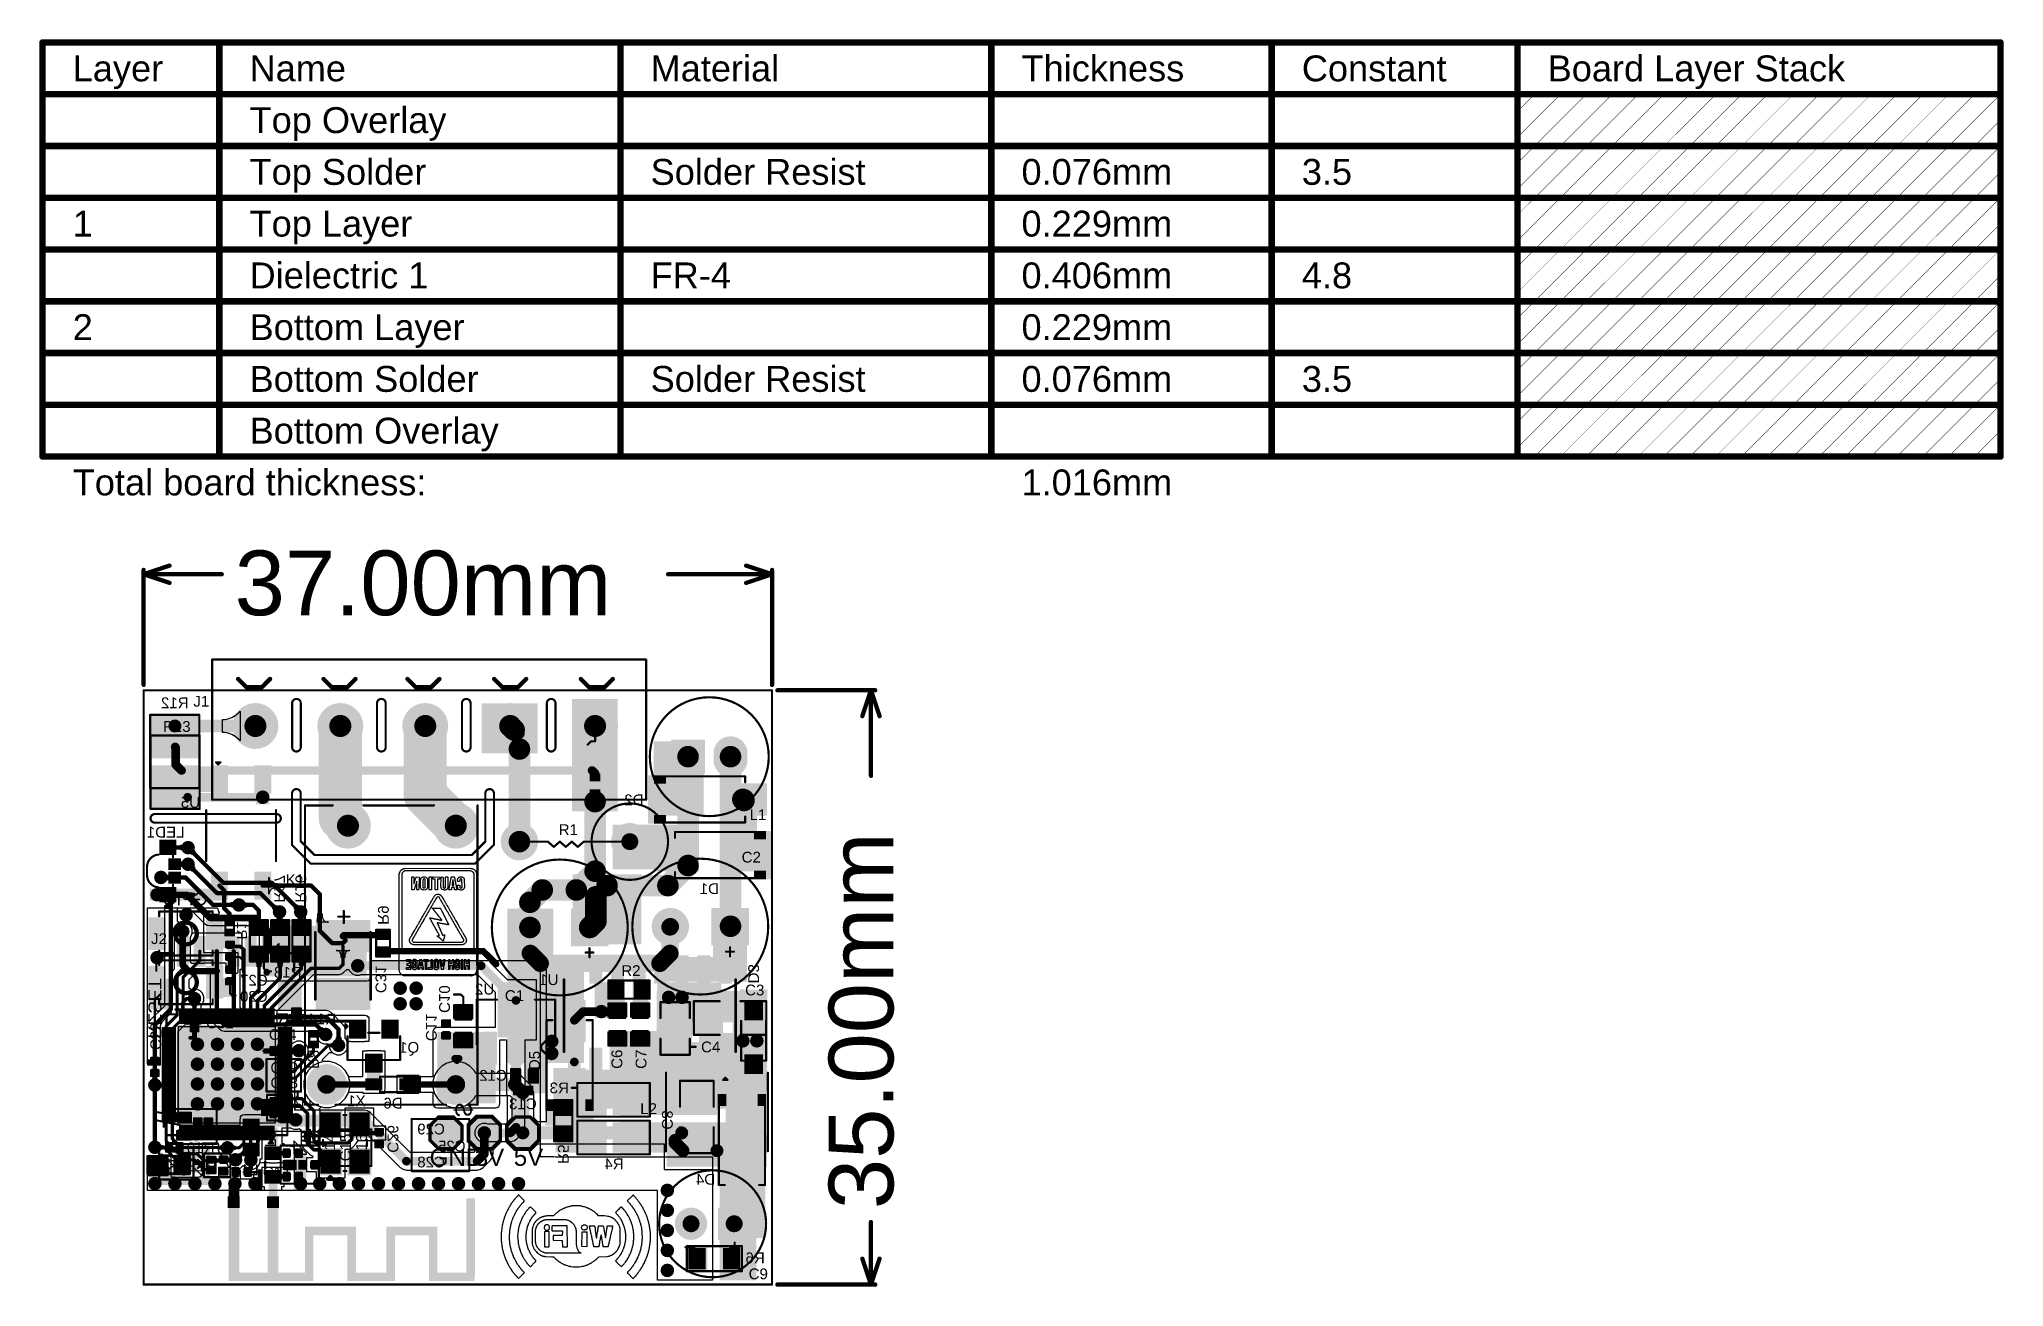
# Model space of a CAD drawing. Header units: millimetres. Extents: x -0.24 to 4.31, y 0 to 2.89.
import ezdxf

# ---------------------------------------------------------------- set-up
doc = ezdxf.new("R2010")
doc.units = ezdxf.units.MM
doc.header["$MEASUREMENT"] = 0
for name, color, linetype in [('BottomLayer', 5, 'Continuous'), ('BottomOverlay', 54, 'Continuous'), ('BottomPaste', 16, 'Continuous'), ('BottomSolder', 6, 'Continuous'), ('Mechanical1', 6, 'Continuous'), ('Mechanical2', 216, 'Continuous'), ('MultiLayer', 9, 'Continuous'), ('PadHoleLayer', 156, 'Continuous'), ('TopLayer', 1, 'Continuous'), ('TopOverlay', 2, 'Continuous'), ('TopPaste', 8, 'Continuous'), ('TopSolder', 216, 'Continuous'), ('ViaHoleLayer', 16, 'Continuous')]:
    doc.layers.add(name, color=color, linetype=linetype)
doc.styles.add('Arial', font='', dxfattribs={"height": 0.2})
doc.styles.get('Arial').set_extended_font_data('Arial')

msp = doc.modelspace()

# ---------------------------------------------------------------- texts
at = {"layer": 'BottomOverlay', "style": 'Arial', "text_generation_flag": 2}
for s, p in [('R12', (0.1042, 1.3365)), ('U5', (0.1308, 1.1055)), ('D2', (1.1588, 1.1115)), ('LED1', (0.0947, 1.0365)), ('D1', (1.3337, 0.9055)), ('R18', (0.366, 0.7117)), ('U2', (0.8128, 0.6725)), ('U1', (0.9616, 0.6945)), ('R14', (0.4462, 0.6035)), ('Q1', (0.6387, 0.5375)), ('C12', (0.8422, 0.4726)), ('R3', (0.9858, 0.4435)), ('U4', (0.3898, 0.4035)), ('X1', (0.5147, 0.4135)), ('D6', (0.6005, 0.4082)), ('C13', (0.9112, 0.4065)), ('C29', (0.6983, 0.3481)), ('R10', (0.1642, 0.3045)), ('C25', (0.7463, 0.3086)), ('R11', (0.1691, 0.2625)), ('L4', (0.2667, 0.2535)), ('C28', (0.6983, 0.2716)), ('R4', (1.1128, 0.2675)), ('D4', (1.3248, 0.2315)), ('R6', (1.4398, 0.0495))]:
    msp.add_text(s, height=0.025, dxfattribs=at).set_placement(p)
for s, height, rotation, p in [('R17', 0.025, 270, (0.3026, 0.8857)), ('R16', 0.025, 270, (0.352, 0.8857)), ('GPIO', 0.03, 360, (0.1482, 0.8797)), ('R9', 0.025, 270, (0.5432, 0.8343)), ('R15', 0.023, 270, (0.2165, 0.8003)), ('C31', 0.025, 270, (0.5375, 0.6758)), ('D3', 0.025, 270, (1.4015, 0.6982)), ('RESET', 0.03, 270, (0.011, 0.5706)), ('C27', 0.025, 360, (0.2876, 0.6932)), ('C10', 0.025, 270, (0.6849, 0.6298)), ('C20', 0.025, 360, (0.2874, 0.6556)), ('C11', 0.025, 270, (0.6544, 0.5643)), ('R8', 0.025, 270, (0.3813, 0.4999)), ('$', 0.04, 270, (0.7216, 0.3891)), ('C26', 0.025, 270, (0.5655, 0.3057)), ('C8', 0.025, 270, (1.2015, 0.3592)), ('$', 0.04, 270, (0.3705, 0.3276)), ('R5', 0.025, 270, (0.9603, 0.28))]:
    msp.add_text(s, height=height, rotation=rotation, dxfattribs=at).set_placement(p)
at = {"layer": 'Mechanical1', "style": 'Arial'}
for s, height, p in [('Layer', 0.06, (-0.1644, 2.79)), ('Name', 0.06, (0.2455, 2.79)), ('Material', 0.06, (1.1752, 2.79)), ('Thickness', 0.06, (2.035, 2.79)), ('Constant', 0.06, (2.6848, 2.79)), ('Board Layer Stack', 0.06, (3.2547, 2.79)), ('Top Overlay', 0.06, (0.2455, 2.67)), ('Top Solder', 0.06, (0.2455, 2.55)), ('Solder Resist', 0.06, (1.1752, 2.55)), ('0.076mm', 0.06, (2.035, 2.55)), ('3.5', 0.06, (2.6848, 2.55)), ('1', 0.06, (-0.1644, 2.43)), ('Top Layer', 0.06, (0.2455, 2.43)), ('0.229mm', 0.06, (2.035, 2.43)), ('Dielectric 1', 0.06, (0.2455, 2.31)), ('FR-4', 0.06, (1.1752, 2.31)), ('0.406mm', 0.06, (2.035, 2.31)), ('4.8', 0.06, (2.6848, 2.31)), ('2', 0.06, (-0.1644, 2.19)), ('Bottom Layer', 0.06, (0.2455, 2.19)), ('0.229mm', 0.06, (2.035, 2.19)), ('Bottom Solder', 0.06, (0.2455, 2.07)), ('Solder Resist', 0.06, (1.1752, 2.07)), ('0.076mm', 0.06, (2.035, 2.07)), ('3.5', 0.06, (2.6848, 2.07)), ('Bottom Overlay', 0.06, (0.2455, 1.95)), ('Total board thickness:', 0.06, (-0.1644, 1.83)), ('1.016mm', 0.06, (2.035, 1.83)), ('37.00mm', 0.15, (0.211, 1.552))]:
    msp.add_text(s, height=height, dxfattribs=at).set_placement(p)
msp.add_text('35.00mm', height=0.15, rotation=90, dxfattribs=at).set_placement((1.738, 0.175))
at = {"layer": 'TopOverlay', "style": 'Arial'}
for s, height, p in [('J1', 0.025, (0.1153, 1.3401)), ('R13', 0.025, (0.0448, 1.2815)), ('L1', 0.025, (1.4047, 1.0769)), ('R1', 0.025, (0.962, 1.0423)), ('C2', 0.025, (1.3862, 0.9785)), ('K1', 0.025, (0.3293, 0.9265)), ('J2', 0.025, (0.0172, 0.7895)), ('R2', 0.025, (1.1072, 0.7155)), ('C3', 0.025, (1.3942, 0.6705)), ('C1', 0.025, (0.8373, 0.6575)), ('C32', 0.025, (0.1449, 0.5941)), ('C24', 0.025, (0.2903, 0.5672)), ('C4', 0.025, (1.2922, 0.5385)), ('C19', 0.025, (0.2938, 0.4905)), ('C18', 0.025, (0.2938, 0.4555)), ('L2', 0.025, (1.1512, 0.3954)), ('C17', 0.025, (0.2762, 0.248)), ('GND', 0.04, (0.663, 0.2749)), ('3V', 0.04, (0.7675, 0.2752)), ('5V', 0.04, (0.8579, 0.2754)), ('C9', 0.025, (1.4025, 0.0123))]:
    msp.add_text(s, height=height, dxfattribs=at).set_placement(p)
for s, height, rotation, p in [('C22', 0.025, 90, (0.0405, 0.5437)), ('D5', 0.025, 90, (0.9185, 0.4972)), ('C6', 0.025, 90, (1.1095, 0.5002)), ('C7', 0.025, 90, (1.1655, 0.5002)), ('#', 0.06, 270, (0.0267, 0.4082)), ('L3', 0.025, 90, (0.3065, 0.3182)), ('#', 0.06, 270, (0.3657, 0.3612)), ('C14', 0.025, 90, (0.4439, 0.2855)), ('C15', 0.025, 90, (0.4805, 0.2858)), ('C16', 0.025, 90, (0.5175, 0.2855)), ('R7', 0.025, 90, (0.0705, 0.2539)), ('C21', 0.025, 90, (0.1055, 0.2508))]:
    msp.add_text(s, height=height, rotation=rotation, dxfattribs=at).set_placement(p)

# ---------------------------------------------------------------- blocks, each defined once
blk = doc.blocks.new('CAP_0201_1')
at = {"layer": 'TopLayer'}
for points in [[(-0.0177, 0.0059), (-0.0059, 0.0059), (-0.0059, -0.0059), (-0.0177, -0.0059)], [(0.0059, 0.0059), (0.0177, 0.0059), (0.0177, -0.0059), (0.0059, -0.0059)]]:
    blk.add_hatch(color=1, dxfattribs=at).paths.add_polyline_path(points)
at = {"layer": 'TopPaste'}
for points in [[(-0.0177, 0.0059), (-0.0059, 0.0059), (-0.0059, -0.0059), (-0.0177, -0.0059)], [(0.0059, 0.0059), (0.0177, 0.0059), (0.0177, -0.0059), (0.0059, -0.0059)]]:
    blk.add_hatch(color=8, dxfattribs=at).paths.add_polyline_path(points)
at = {"layer": 'TopSolder'}
for points in [[(-0.0199, 0.0081), (-0.0037, 0.0081), (-0.0037, -0.0081), (-0.0199, -0.0081)], [(0.0037, 0.0081), (0.0199, 0.0081), (0.0199, -0.0081), (0.0037, -0.0081)]]:
    blk.add_hatch(color=216, dxfattribs=at).paths.add_polyline_path(points)
at = {"layer": 'TopOverlay', "const_width": 0.005}
for points in [[(-0.021, 0.009), (-0.008, 0.009)], [(-0.021, 0.009), (-0.021, -0.009)], [(0.008, 0.009), (0.021, 0.009)], [(0.021, 0.009), (0.021, -0.009)], [(-0.021, -0.009), (-0.008, -0.009)], [(0.008, -0.009), (0.021, -0.009)]]:
    blk.add_lwpolyline(points, dxfattribs=at)
at = {"layer": 'TopOverlay', "const_width": 0.0025}
for points in [[(-0.0222, 0.009, 1), (-0.0198, 0.009, 1)], [(-0.0222, 0.009, 1), (-0.0198, 0.009, 1)], [(-0.0092, 0.009, 1), (-0.0067, 0.009, 1)], [(0.0067, 0.009, 1), (0.0092, 0.009, 1)], [(0.0198, 0.009, 1), (0.0222, 0.009, 1)], [(0.0198, 0.009, 1), (0.0222, 0.009, 1)], [(-0.0222, -0.009, 1), (-0.0198, -0.009, 1)], [(-0.0222, -0.009, 1), (-0.0198, -0.009, 1)], [(-0.0092, -0.009, 1), (-0.0067, -0.009, 1)], [(0.0067, -0.009, 1), (0.0092, -0.009, 1)], [(0.0198, -0.009, 1), (0.0222, -0.009, 1)], [(0.0198, -0.009, 1), (0.0222, -0.009, 1)]]:
    blk.add_lwpolyline(points, format="xyb", close=True, dxfattribs=at)
blk = doc.blocks.new('R___1210_2')
at = {"layer": 'TopLayer'}
for points in [[(-0.0811, 0.0535), (-0.0362, 0.0535), (-0.0362, -0.0535), (-0.0811, -0.0535)], [(0.0362, 0.0535), (0.0811, 0.0535), (0.0811, -0.0535), (0.0362, -0.0535)]]:
    blk.add_hatch(color=1, dxfattribs=at).paths.add_polyline_path(points)
at = {"layer": 'TopPaste'}
for points in [[(-0.0811, 0.0535), (-0.0362, 0.0535), (-0.0362, -0.0535), (-0.0811, -0.0535)], [(0.0362, 0.0535), (0.0811, 0.0535), (0.0811, -0.0535), (0.0362, -0.0535)]]:
    blk.add_hatch(color=8, dxfattribs=at).paths.add_polyline_path(points)
at = {"layer": 'TopSolder'}
for points in [[(-0.0851, 0.0575), (-0.0322, 0.0575), (-0.0322, -0.0575), (-0.0851, -0.0575)], [(0.0322, 0.0575), (0.0851, 0.0575), (0.0851, -0.0575), (0.0322, -0.0575)]]:
    blk.add_hatch(color=216, dxfattribs=at).paths.add_polyline_path(points)
at = {"layer": 'TopOverlay', "const_width": 0.005}
for points in [[(0.085, 0.057), (-0.085, 0.057)], [(-0.085, -0.057), (-0.085, 0.057)], [(0.085, -0.057), (0.085, 0.057)], [(0.085, -0.057), (-0.085, -0.057)]]:
    blk.add_lwpolyline(points, dxfattribs=at)
at = {"layer": 'TopOverlay', "const_width": 0.0025}
for points in [[(-0.0862, 0.057, 1), (-0.0838, 0.057, 1)], [(-0.0862, 0.057, 1), (-0.0838, 0.057, 1)], [(0.0838, 0.057, 1), (0.0862, 0.057, 1)], [(0.0838, 0.057, 1), (0.0862, 0.057, 1)], [(-0.0862, -0.057, 1), (-0.0838, -0.057, 1)], [(-0.0862, -0.057, 1), (-0.0838, -0.057, 1)], [(0.0838, -0.057, 1), (0.0862, -0.057, 1)], [(0.0838, -0.057, 1), (0.0862, -0.057, 1)]]:
    blk.add_lwpolyline(points, format="xyb", close=True, dxfattribs=at)
blk = doc.blocks.new('MO2WS_VERTICAL_TYPE_3')
at = {"layer": 'BottomLayer'}
h = blk.add_hatch(color=5, dxfattribs=at)
edge = h.paths.add_edge_path()
edge.add_arc((0, 0), 0.0394, 0, 360)
h = blk.add_hatch(color=5, dxfattribs=at)
edge = h.paths.add_edge_path()
edge.add_arc((0.2559, 0), 0.0394, 0, 360)
at = {"layer": 'BottomSolder'}
h = blk.add_hatch(color=6, dxfattribs=at)
edge = h.paths.add_edge_path()
edge.add_arc((0, 0), 0.0434, 0, 360)
h = blk.add_hatch(color=6, dxfattribs=at)
edge = h.paths.add_edge_path()
edge.add_arc((0.2559, 0), 0.0434, 0, 360)
at = {"layer": 'MultiLayer'}
h = blk.add_hatch(color=9, dxfattribs=at)
edge = h.paths.add_edge_path()
edge.add_arc((0, 0), 0.0394, 0, 360)
h = blk.add_hatch(color=9, dxfattribs=at)
edge = h.paths.add_edge_path()
edge.add_arc((0.2559, 0), 0.0394, 0, 360)
at = {"layer": 'PadHoleLayer'}
h = blk.add_hatch(color=156, dxfattribs=at)
edge = h.paths.add_edge_path()
edge.add_arc((0, 0), 0.0197, 0, 360)
h = blk.add_hatch(color=156, dxfattribs=at)
edge = h.paths.add_edge_path()
edge.add_arc((0.2559, 0), 0.0197, 0, 360)
at = {"layer": 'TopLayer'}
h = blk.add_hatch(color=1, dxfattribs=at)
edge = h.paths.add_edge_path()
edge.add_arc((0, 0), 0.0394, 0, 360)
h = blk.add_hatch(color=1, dxfattribs=at)
edge = h.paths.add_edge_path()
edge.add_arc((0.2559, 0), 0.0394, 0, 360)
at = {"layer": 'TopSolder'}
h = blk.add_hatch(color=216, dxfattribs=at)
edge = h.paths.add_edge_path()
edge.add_arc((0, 0), 0.0434, 0, 360)
h = blk.add_hatch(color=216, dxfattribs=at)
edge = h.paths.add_edge_path()
edge.add_arc((0.2559, 0), 0.0434, 0, 360)
at = {"layer": 'TopOverlay'}
for points, const_width in [([(0.0886, 0, 1), (-0.0886, 0, 1)], 0.005), ([(-0.0898, 0, 1), (-0.0873, 0, 1)], 0.0025), ([(-0.0013, 0, 1), (0.0013, 0, 1)], 0.0025), ([(0.0873, 0, 1), (0.0898, 0, 1)], 0.0025), ([(0.1047, 0, 1), (0.1072, 0, 1)], 0.0025), ([(0.1055, 0, 1), (0.108, 0, 1)], 0.0025), ([(0.1194, 0.0121, 1), (0.1219, 0.0121, 1)], 0.0025), ([(0.1194, 0.0121, 1), (0.1219, 0.0121, 1)], 0.0025), ([(0.1332, 0, 1), (0.1357, 0, 1)], 0.0025), ([(0.1332, 0, 1), (0.1357, 0, 1)], 0.0025), ([(0.1471, 0.0121, 1), (0.1496, 0.0121, 1)], 0.0025), ([(0.1471, 0.0121, 1), (0.1496, 0.0121, 1)], 0.0025), ([(0.161, 0, 1), (0.1635, 0, 1)], 0.0025), ([(0.161, 0, 1), (0.1635, 0, 1)], 0.0025), ([(0.1749, 0.0121, 1), (0.1774, 0.0121, 1)], 0.0025), ([(0.1749, 0.0121, 1), (0.1774, 0.0121, 1)], 0.0025), ([(0.1888, 0, 1), (0.1913, 0, 1)], 0.0025), ([(0.1888, 0, 1), (0.1913, 0, 1)], 0.0025), ([(0.2547, 0, 1), (0.2572, 0, 1)], 0.0025)]:
    blk.add_lwpolyline(points, format="xyb", close=True, dxfattribs=dict(at, const_width=const_width))
at = {"layer": 'TopOverlay', "const_width": 0.005}
for points in [[(0.106, 0), (0, 0)], [(0.1206, 0.0121), (0.1067, 0)], [(0.1345, 0), (0.1206, 0.0121)], [(0.1484, 0.0121), (0.1345, 0)], [(0.1622, 0), (0.1484, 0.0121)], [(0.1761, 0.0121), (0.1622, 0)], [(0.19, 0), (0.1761, 0.0121)], [(0.2559, 0), (0.19, 0)]]:
    blk.add_lwpolyline(points, dxfattribs=at)
blk = doc.blocks.new('IND_0603__1608_M_______B_4')
at = {"layer": 'BottomLayer'}
for points in [[(-0.0394, 0.0157), (-0.0157, 0.0157), (-0.0157, -0.0157), (-0.0394, -0.0157)], [(0.0157, 0.0157), (0.0394, 0.0157), (0.0394, -0.0157), (0.0157, -0.0157)]]:
    blk.add_hatch(color=5, dxfattribs=at).paths.add_polyline_path(points)
at = {"layer": 'BottomPaste'}
for points in [[(-0.0394, 0.0157), (-0.0157, 0.0157), (-0.0157, -0.0157), (-0.0394, -0.0157)], [(0.0157, 0.0157), (0.0394, 0.0157), (0.0394, -0.0157), (0.0157, -0.0157)]]:
    blk.add_hatch(color=16, dxfattribs=at).paths.add_polyline_path(points)
at = {"layer": 'BottomSolder'}
for points in [[(-0.0434, 0.0197), (-0.0117, 0.0197), (-0.0117, -0.0197), (-0.0434, -0.0197)], [(0.0117, 0.0197), (0.0434, 0.0197), (0.0434, -0.0197), (0.0117, -0.0197)]]:
    blk.add_hatch(color=6, dxfattribs=at).paths.add_polyline_path(points)
at = {"layer": 'BottomOverlay', "const_width": 0.005}
for points in [[(-0.008, 0.018), (0.009, 0.018)], [(-0.008, -0.018), (0.009, -0.018)]]:
    blk.add_lwpolyline(points, dxfattribs=at)
at = {"layer": 'BottomOverlay', "const_width": 0.0025}
for points in [[(-0.0092, 0.018, 1), (-0.0067, 0.018, 1)], [(0.0077, 0.018, 1), (0.0103, 0.018, 1)], [(-0.0092, -0.018, 1), (-0.0067, -0.018, 1)], [(0.0077, -0.018, 1), (0.0103, -0.018, 1)]]:
    blk.add_lwpolyline(points, format="xyb", close=True, dxfattribs=at)
blk = doc.blocks.new('CAP_0201_B_5')
at = {"layer": 'BottomLayer'}
for points in [[(-0.0177, 0.0059), (-0.0059, 0.0059), (-0.0059, -0.0059), (-0.0177, -0.0059)], [(0.0059, 0.0059), (0.0177, 0.0059), (0.0177, -0.0059), (0.0059, -0.0059)]]:
    blk.add_hatch(color=5, dxfattribs=at).paths.add_polyline_path(points)
at = {"layer": 'BottomPaste'}
for points in [[(-0.0177, 0.0059), (-0.0059, 0.0059), (-0.0059, -0.0059), (-0.0177, -0.0059)], [(0.0059, 0.0059), (0.0177, 0.0059), (0.0177, -0.0059), (0.0059, -0.0059)]]:
    blk.add_hatch(color=16, dxfattribs=at).paths.add_polyline_path(points)
at = {"layer": 'BottomSolder'}
for points in [[(-0.0199, 0.0081), (-0.0037, 0.0081), (-0.0037, -0.0081), (-0.0199, -0.0081)], [(0.0037, 0.0081), (0.0199, 0.0081), (0.0199, -0.0081), (0.0037, -0.0081)]]:
    blk.add_hatch(color=6, dxfattribs=at).paths.add_polyline_path(points)
at = {"layer": 'BottomOverlay', "const_width": 0.005}
for points in [[(-0.008, 0.009), (-0.021, 0.009)], [(-0.021, 0.009), (-0.021, -0.009)], [(0.021, 0.009), (0.008, 0.009)], [(0.021, 0.009), (0.021, -0.009)], [(-0.008, -0.009), (-0.021, -0.009)], [(0.021, -0.009), (0.008, -0.009)]]:
    blk.add_lwpolyline(points, dxfattribs=at)
at = {"layer": 'BottomOverlay', "const_width": 0.0025}
for points in [[(-0.0222, 0.009, 1), (-0.0198, 0.009, 1)], [(-0.0222, 0.009, 1), (-0.0198, 0.009, 1)], [(-0.0092, 0.009, 1), (-0.0067, 0.009, 1)], [(0.0067, 0.009, 1), (0.0092, 0.009, 1)], [(0.0198, 0.009, 1), (0.0222, 0.009, 1)], [(0.0198, 0.009, 1), (0.0222, 0.009, 1)], [(-0.0222, -0.009, 1), (-0.0198, -0.009, 1)], [(-0.0222, -0.009, 1), (-0.0198, -0.009, 1)], [(-0.0092, -0.009, 1), (-0.0067, -0.009, 1)], [(0.0067, -0.009, 1), (0.0092, -0.009, 1)], [(0.0198, -0.009, 1), (0.0222, -0.009, 1)], [(0.0198, -0.009, 1), (0.0222, -0.009, 1)]]:
    blk.add_lwpolyline(points, format="xyb", close=True, dxfattribs=at)
blk = doc.blocks.new('CAP_0201_B_6')
at = {"layer": 'BottomLayer'}
for points in [[(-0.0177, 0.0059), (-0.0059, 0.0059), (-0.0059, -0.0059), (-0.0177, -0.0059)], [(0.0059, 0.0059), (0.0177, 0.0059), (0.0177, -0.0059), (0.0059, -0.0059)]]:
    blk.add_hatch(color=5, dxfattribs=at).paths.add_polyline_path(points)
at = {"layer": 'BottomPaste'}
for points in [[(-0.0177, 0.0059), (-0.0059, 0.0059), (-0.0059, -0.0059), (-0.0177, -0.0059)], [(0.0059, 0.0059), (0.0177, 0.0059), (0.0177, -0.0059), (0.0059, -0.0059)]]:
    blk.add_hatch(color=16, dxfattribs=at).paths.add_polyline_path(points)
at = {"layer": 'BottomSolder'}
for points in [[(-0.0199, 0.0081), (-0.0037, 0.0081), (-0.0037, -0.0081), (-0.0199, -0.0081)], [(0.0037, 0.0081), (0.0199, 0.0081), (0.0199, -0.0081), (0.0037, -0.0081)]]:
    blk.add_hatch(color=6, dxfattribs=at).paths.add_polyline_path(points)
at = {"layer": 'BottomOverlay', "const_width": 0.005}
for points in [[(-0.008, 0.009), (-0.021, 0.009)], [(-0.021, 0.009), (-0.021, -0.009)], [(0.021, 0.009), (0.008, 0.009)], [(0.021, 0.009), (0.021, -0.009)], [(-0.008, -0.009), (-0.021, -0.009)], [(0.021, -0.009), (0.008, -0.009)]]:
    blk.add_lwpolyline(points, dxfattribs=at)
at = {"layer": 'BottomOverlay', "const_width": 0.0025}
for points in [[(-0.0222, 0.009, 1), (-0.0198, 0.009, 1)], [(-0.0222, 0.009, 1), (-0.0198, 0.009, 1)], [(-0.0092, 0.009, 1), (-0.0067, 0.009, 1)], [(0.0067, 0.009, 1), (0.0092, 0.009, 1)], [(0.0198, 0.009, 1), (0.0222, 0.009, 1)], [(0.0198, 0.009, 1), (0.0222, 0.009, 1)], [(-0.0222, -0.009, 1), (-0.0198, -0.009, 1)], [(-0.0222, -0.009, 1), (-0.0198, -0.009, 1)], [(-0.0092, -0.009, 1), (-0.0067, -0.009, 1)], [(0.0067, -0.009, 1), (0.0092, -0.009, 1)], [(0.0198, -0.009, 1), (0.0222, -0.009, 1)], [(0.0198, -0.009, 1), (0.0222, -0.009, 1)]]:
    blk.add_lwpolyline(points, format="xyb", close=True, dxfattribs=at)
blk = doc.blocks.new('RES_0603_B_7')
at = {"layer": 'BottomLayer'}
for points in [[(-0.045, -0.0175), (-0.045, 0.0175), (-0.015, 0.0175), (-0.015, -0.0175)], [(0.015, -0.0175), (0.015, 0.0175), (0.045, 0.0175), (0.045, -0.0175)]]:
    blk.add_hatch(color=5, dxfattribs=at).paths.add_polyline_path(points)
at = {"layer": 'BottomPaste'}
for points in [[(-0.045, -0.0175), (-0.045, 0.0175), (-0.015, 0.0175), (-0.015, -0.0175)], [(0.015, -0.0175), (0.015, 0.0175), (0.045, 0.0175), (0.045, -0.0175)]]:
    blk.add_hatch(color=16, dxfattribs=at).paths.add_polyline_path(points)
at = {"layer": 'BottomSolder'}
for points in [[(-0.049, -0.0215), (-0.049, 0.0215), (-0.011, 0.0215), (-0.011, -0.0215)], [(0.011, -0.0215), (0.011, 0.0215), (0.049, 0.0215), (0.049, -0.0215)]]:
    blk.add_hatch(color=6, dxfattribs=at).paths.add_polyline_path(points)
at = {"layer": 'BottomOverlay', "const_width": 0.005}
for points in [[(0.048, 0.021), (-0.048, 0.021)], [(-0.048, -0.021), (-0.048, 0.021)], [(0.048, -0.021), (0.048, 0.021)], [(0.048, -0.021), (-0.048, -0.021)]]:
    blk.add_lwpolyline(points, dxfattribs=at)
at = {"layer": 'BottomOverlay', "const_width": 0.0025}
for points in [[(-0.04925, 0.021, 1), (-0.04675, 0.021, 1)], [(-0.04925, 0.021, 1), (-0.04675, 0.021, 1)], [(0.04675, 0.021, 1), (0.04925, 0.021, 1)], [(0.04675, 0.021, 1), (0.04925, 0.021, 1)], [(-0.04925, -0.021, 1), (-0.04675, -0.021, 1)], [(-0.04925, -0.021, 1), (-0.04675, -0.021, 1)], [(0.04675, -0.021, 1), (0.04925, -0.021, 1)], [(0.04675, -0.021, 1), (0.04925, -0.021, 1)]]:
    blk.add_lwpolyline(points, format="xyb", close=True, dxfattribs=at)
blk = doc.blocks.new('6_8UF400V87EC0241_8')
at = {"layer": 'BottomLayer'}
blk.add_hatch(color=5, dxfattribs=at).paths.add_polyline_path([(-0.1087, 0.0394), (-0.0299, 0.0394), (-0.0299, -0.0394), (-0.1087, -0.0394)])
h = blk.add_hatch(color=5, dxfattribs=at)
edge = h.paths.add_edge_path()
edge.add_arc((0.0693, 0), 0.0394, 0, 360)
at = {"layer": 'BottomSolder'}
blk.add_hatch(color=6, dxfattribs=at).paths.add_polyline_path([(-0.1127, 0.0434), (-0.0259, 0.0434), (-0.0259, -0.0434), (-0.1127, -0.0434)])
h = blk.add_hatch(color=6, dxfattribs=at)
edge = h.paths.add_edge_path()
edge.add_arc((0.0693, 0), 0.0434, 0, 360)
at = {"layer": 'MultiLayer'}
blk.add_hatch(color=9, dxfattribs=at).paths.add_polyline_path([(-0.1087, 0.0394), (-0.0299, 0.0394), (-0.0299, -0.0394), (-0.1087, -0.0394)])
h = blk.add_hatch(color=9, dxfattribs=at)
edge = h.paths.add_edge_path()
edge.add_arc((0.0693, 0), 0.0394, 0, 360)
at = {"layer": 'PadHoleLayer'}
h = blk.add_hatch(color=156, dxfattribs=at)
edge = h.paths.add_edge_path()
edge.add_arc((-0.0693, 0), 0.0197, 0, 360)
h = blk.add_hatch(color=156, dxfattribs=at)
edge = h.paths.add_edge_path()
edge.add_arc((0.0693, 0), 0.0197, 0, 360)
at = {"layer": 'TopLayer'}
blk.add_hatch(color=1, dxfattribs=at).paths.add_polyline_path([(-0.1087, 0.0394), (-0.0299, 0.0394), (-0.0299, -0.0394), (-0.1087, -0.0394)])
h = blk.add_hatch(color=1, dxfattribs=at)
edge = h.paths.add_edge_path()
edge.add_arc((0.0693, 0), 0.0394, 0, 360)
at = {"layer": 'TopSolder'}
blk.add_hatch(color=216, dxfattribs=at).paths.add_polyline_path([(-0.1127, 0.0434), (-0.0259, 0.0434), (-0.0259, -0.0434), (-0.1127, -0.0434)])
h = blk.add_hatch(color=216, dxfattribs=at)
edge = h.paths.add_edge_path()
edge.add_arc((0.0693, 0), 0.0434, 0, 360)
at = {"layer": 'TopOverlay'}
for points, const_width in [([(0.1575, 0, 1), (-0.1575, 0, 1)], 0.005), ([(-0.0791, 0.0581, 1), (-0.0766, 0.0581, 1)], 0.0025), ([(-0.0701, 0.0691, 1), (-0.0676, 0.0691, 1)], 0.0025), ([(-0.0701, 0.0481, 1), (-0.0676, 0.0481, 1)], 0.0025), ([(-0.0611, 0.0581, 1), (-0.0586, 0.0581, 1)], 0.0025), ([(-0.1587, 0, 1), (-0.1562, 0, 1)], 0.0025), ([(0.1562, 0, 1), (0.1587, 0, 1)], 0.0025)]:
    blk.add_lwpolyline(points, format="xyb", close=True, dxfattribs=dict(at, const_width=const_width))
at = {"layer": 'TopOverlay', "const_width": 0.005}
for points in [[(-0.0599, 0.0581), (-0.0779, 0.0581)], [(-0.0689, 0.0691), (-0.0689, 0.0481)]]:
    blk.add_lwpolyline(points, dxfattribs=at)
blk = doc.blocks.new('6_8UF400V87EC0241_9')
at = {"layer": 'BottomLayer'}
blk.add_hatch(color=5, dxfattribs=at).paths.add_polyline_path([(-0.1087, 0.0394), (-0.0299, 0.0394), (-0.0299, -0.0394), (-0.1087, -0.0394)])
h = blk.add_hatch(color=5, dxfattribs=at)
edge = h.paths.add_edge_path()
edge.add_arc((0.0693, 0), 0.0394, 0, 360)
at = {"layer": 'BottomSolder'}
blk.add_hatch(color=6, dxfattribs=at).paths.add_polyline_path([(-0.1127, 0.0434), (-0.0259, 0.0434), (-0.0259, -0.0434), (-0.1127, -0.0434)])
h = blk.add_hatch(color=6, dxfattribs=at)
edge = h.paths.add_edge_path()
edge.add_arc((0.0693, 0), 0.0434, 0, 360)
at = {"layer": 'MultiLayer'}
blk.add_hatch(color=9, dxfattribs=at).paths.add_polyline_path([(-0.1087, 0.0394), (-0.0299, 0.0394), (-0.0299, -0.0394), (-0.1087, -0.0394)])
h = blk.add_hatch(color=9, dxfattribs=at)
edge = h.paths.add_edge_path()
edge.add_arc((0.0693, 0), 0.0394, 0, 360)
at = {"layer": 'PadHoleLayer'}
h = blk.add_hatch(color=156, dxfattribs=at)
edge = h.paths.add_edge_path()
edge.add_arc((-0.0693, 0), 0.0197, 0, 360)
h = blk.add_hatch(color=156, dxfattribs=at)
edge = h.paths.add_edge_path()
edge.add_arc((0.0693, 0), 0.0197, 0, 360)
at = {"layer": 'TopLayer'}
blk.add_hatch(color=1, dxfattribs=at).paths.add_polyline_path([(-0.1087, 0.0394), (-0.0299, 0.0394), (-0.0299, -0.0394), (-0.1087, -0.0394)])
h = blk.add_hatch(color=1, dxfattribs=at)
edge = h.paths.add_edge_path()
edge.add_arc((0.0693, 0), 0.0394, 0, 360)
at = {"layer": 'TopSolder'}
blk.add_hatch(color=216, dxfattribs=at).paths.add_polyline_path([(-0.1127, 0.0434), (-0.0259, 0.0434), (-0.0259, -0.0434), (-0.1127, -0.0434)])
h = blk.add_hatch(color=216, dxfattribs=at)
edge = h.paths.add_edge_path()
edge.add_arc((0.0693, 0), 0.0434, 0, 360)
at = {"layer": 'TopOverlay'}
for points, const_width in [([(0.1575, 0, 1), (-0.1575, 0, 1)], 0.005), ([(-0.0791, 0.0581, 1), (-0.0766, 0.0581, 1)], 0.0025), ([(-0.0701, 0.0691, 1), (-0.0676, 0.0691, 1)], 0.0025), ([(-0.0701, 0.0481, 1), (-0.0676, 0.0481, 1)], 0.0025), ([(-0.0611, 0.0581, 1), (-0.0586, 0.0581, 1)], 0.0025), ([(-0.1587, 0, 1), (-0.1562, 0, 1)], 0.0025), ([(0.1562, 0, 1), (0.1587, 0, 1)], 0.0025)]:
    blk.add_lwpolyline(points, format="xyb", close=True, dxfattribs=dict(at, const_width=const_width))
at = {"layer": 'TopOverlay', "const_width": 0.005}
for points in [[(-0.0599, 0.0581), (-0.0779, 0.0581)], [(-0.0689, 0.0691), (-0.0689, 0.0481)]]:
    blk.add_lwpolyline(points, dxfattribs=at)
blk = doc.blocks.new('YNR6045_221M_10')
at = {"layer": 'TopLayer'}
for points in [[(-0.122, 0.1122), (-0.0551, 0.1122), (-0.0551, -0.1122), (-0.122, -0.1122)], [(0.0551, 0.1122), (0.122, 0.1122), (0.122, -0.1122), (0.0551, -0.1122)]]:
    blk.add_hatch(color=1, dxfattribs=at).paths.add_polyline_path(points)
at = {"layer": 'TopPaste'}
for points in [[(-0.122, 0.1122), (-0.0551, 0.1122), (-0.0551, -0.1122), (-0.122, -0.1122)], [(0.0551, 0.1122), (0.122, 0.1122), (0.122, -0.1122), (0.0551, -0.1122)]]:
    blk.add_hatch(color=8, dxfattribs=at).paths.add_polyline_path(points)
at = {"layer": 'TopSolder'}
for points in [[(-0.126, 0.1162), (-0.0511, 0.1162), (-0.0511, -0.1162), (-0.126, -0.1162)], [(0.0511, 0.1162), (0.126, 0.1162), (0.126, -0.1162), (0.0511, -0.1162)]]:
    blk.add_hatch(color=216, dxfattribs=at).paths.add_polyline_path(points)
at = {"layer": 'TopOverlay', "const_width": 0.005}
for points in [[(0.09, 0.118), (-0.0921, 0.1181)], [(-0.0921, -0.1181), (0.09, -0.118)]]:
    blk.add_lwpolyline(points, dxfattribs=at)
at = {"layer": 'TopOverlay', "const_width": 0.0025}
for points in [[(-0.0934, 0.1181, 1), (-0.0909, 0.1181, 1)], [(0.0887, 0.118, 1), (0.0912, 0.118, 1)], [(-0.0934, -0.1181, 1), (-0.0909, -0.1181, 1)], [(0.0887, -0.118, 1), (0.0912, -0.118, 1)]]:
    blk.add_lwpolyline(points, format="xyb", close=True, dxfattribs=at)
blk = doc.blocks.new('SHW680UF10V6_3X11_11')
at = {"layer": 'BottomLayer'}
blk.add_hatch(color=5, dxfattribs=at).paths.add_polyline_path([(-0.0835, 0.0335), (-0.0165, 0.0335), (-0.0165, -0.0335), (-0.0835, -0.0335)])
h = blk.add_hatch(color=5, dxfattribs=at)
edge = h.paths.add_edge_path()
edge.add_arc((0.05, 0), 0.0335, 0, 360)
at = {"layer": 'BottomSolder'}
blk.add_hatch(color=6, dxfattribs=at).paths.add_polyline_path([(-0.0875, 0.0375), (-0.0125, 0.0375), (-0.0125, -0.0375), (-0.0875, -0.0375)])
h = blk.add_hatch(color=6, dxfattribs=at)
edge = h.paths.add_edge_path()
edge.add_arc((0.05, 0), 0.0375, 0, 360)
at = {"layer": 'MultiLayer'}
blk.add_hatch(color=9, dxfattribs=at).paths.add_polyline_path([(-0.0835, 0.0335), (-0.0165, 0.0335), (-0.0165, -0.0335), (-0.0835, -0.0335)])
h = blk.add_hatch(color=9, dxfattribs=at)
edge = h.paths.add_edge_path()
edge.add_arc((0.05, 0), 0.0335, 0, 360)
at = {"layer": 'PadHoleLayer'}
h = blk.add_hatch(color=156, dxfattribs=at)
edge = h.paths.add_edge_path()
edge.add_arc((-0.05, 0), 0.0197, 0, 360)
h = blk.add_hatch(color=156, dxfattribs=at)
edge = h.paths.add_edge_path()
edge.add_arc((0.05, 0), 0.0197, 0, 360)
at = {"layer": 'TopLayer'}
blk.add_hatch(color=1, dxfattribs=at).paths.add_polyline_path([(-0.0835, 0.0335), (-0.0165, 0.0335), (-0.0165, -0.0335), (-0.0835, -0.0335)])
h = blk.add_hatch(color=1, dxfattribs=at)
edge = h.paths.add_edge_path()
edge.add_arc((0.05, 0), 0.0335, 0, 360)
at = {"layer": 'TopSolder'}
blk.add_hatch(color=216, dxfattribs=at).paths.add_polyline_path([(-0.0875, 0.0375), (-0.0125, 0.0375), (-0.0125, -0.0375), (-0.0875, -0.0375)])
h = blk.add_hatch(color=216, dxfattribs=at)
edge = h.paths.add_edge_path()
edge.add_arc((0.05, 0), 0.0375, 0, 360)
at = {"layer": 'TopOverlay'}
for points, const_width in [([(0.124, 0, 1), (-0.124, 0, 1)], 0.005), ([(-0.0628, 0.0541, 1), (-0.0603, 0.0541, 1)], 0.0025), ([(-0.0524, 0.0645, 1), (-0.0499, 0.0645, 1)], 0.0025), ([(-0.0524, 0.0438, 1), (-0.0499, 0.0438, 1)], 0.0025), ([(-0.0421, 0.0541, 1), (-0.0396, 0.0541, 1)], 0.0025), ([(0.0409, 0.0545, 1), (0.0434, 0.0545, 1)], 0.0025), ([(0.0616, 0.0545, 1), (0.0641, 0.0545, 1)], 0.0025), ([(-0.1253, 0, 1), (-0.1228, 0, 1)], 0.0025), ([(0.1228, 0, 1), (0.1253, 0, 1)], 0.0025)]:
    blk.add_lwpolyline(points, format="xyb", close=True, dxfattribs=dict(at, const_width=const_width))
at = {"layer": 'TopOverlay', "const_width": 0.005}
for points in [[(-0.0408, 0.0541), (-0.0615, 0.0541)], [(-0.0512, 0.0645), (-0.0512, 0.0438)], [(0.0628, 0.0545), (0.0422, 0.0545)]]:
    blk.add_lwpolyline(points, dxfattribs=at)
blk = doc.blocks.new('C___1206_12')
at = {"layer": 'TopLayer'}
for points in [[(-0.0795, 0.035), (-0.0205, 0.035), (-0.0205, -0.035), (-0.0795, -0.035)], [(0.0205, 0.035), (0.0795, 0.035), (0.0795, -0.035), (0.0205, -0.035)]]:
    blk.add_hatch(color=1, dxfattribs=at).paths.add_polyline_path(points)
at = {"layer": 'TopPaste'}
for points in [[(-0.0795, 0.035), (-0.0205, 0.035), (-0.0205, -0.035), (-0.0795, -0.035)], [(0.0205, 0.035), (0.0795, 0.035), (0.0795, -0.035), (0.0205, -0.035)]]:
    blk.add_hatch(color=8, dxfattribs=at).paths.add_polyline_path(points)
at = {"layer": 'TopSolder'}
for points in [[(-0.0835, 0.039), (-0.0165, 0.039), (-0.0165, -0.039), (-0.0835, -0.039)], [(0.0165, 0.039), (0.0835, 0.039), (0.0835, -0.039), (0.0165, -0.039)]]:
    blk.add_hatch(color=216, dxfattribs=at).paths.add_polyline_path(points)
at = {"layer": 'TopOverlay', "const_width": 0.005}
for points in [[(-0.084, 0.039), (-0.084, -0.039)], [(-0.024, 0.039), (-0.084, 0.039)], [(0.084, 0.039), (0.024, 0.039)], [(0.084, 0.039), (0.084, -0.039)], [(-0.024, -0.039), (-0.084, -0.039)], [(0.084, -0.039), (0.024, -0.039)]]:
    blk.add_lwpolyline(points, dxfattribs=at)
at = {"layer": 'TopOverlay', "const_width": 0.0025}
for points in [[(-0.0853, 0.039, 1), (-0.0828, 0.039, 1)], [(-0.0853, 0.039, 1), (-0.0828, 0.039, 1)], [(-0.0253, 0.039, 1), (-0.0227, 0.039, 1)], [(0.0227, 0.039, 1), (0.0253, 0.039, 1)], [(0.0828, 0.039, 1), (0.0853, 0.039, 1)], [(0.0828, 0.039, 1), (0.0853, 0.039, 1)], [(-0.0853, -0.039, 1), (-0.0828, -0.039, 1)], [(-0.0853, -0.039, 1), (-0.0828, -0.039, 1)], [(-0.0253, -0.039, 1), (-0.0227, -0.039, 1)], [(0.0227, -0.039, 1), (0.0253, -0.039, 1)], [(0.0828, -0.039, 1), (0.0853, -0.039, 1)], [(0.0828, -0.039, 1), (0.0853, -0.039, 1)]]:
    blk.add_lwpolyline(points, format="xyb", close=True, dxfattribs=at)
blk = doc.blocks.new('C___0805_13')
at = {"layer": 'TopLayer'}
for points in [[(-0.0577, 0.03), (-0.0223, 0.03), (-0.0223, -0.03), (-0.0577, -0.03)], [(0.0223, 0.03), (0.0577, 0.03), (0.0577, -0.03), (0.0223, -0.03)]]:
    blk.add_hatch(color=1, dxfattribs=at).paths.add_polyline_path(points)
at = {"layer": 'TopPaste'}
for points in [[(-0.0577, 0.03), (-0.0223, 0.03), (-0.0223, -0.03), (-0.0577, -0.03)], [(0.0223, 0.03), (0.0577, 0.03), (0.0577, -0.03), (0.0223, -0.03)]]:
    blk.add_hatch(color=8, dxfattribs=at).paths.add_polyline_path(points)
at = {"layer": 'TopSolder'}
for points in [[(-0.0605, 0.0328), (-0.0195, 0.0328), (-0.0195, -0.0328), (-0.0605, -0.0328)], [(0.0195, 0.0328), (0.0605, 0.0328), (0.0605, -0.0328), (0.0195, -0.0328)]]:
    blk.add_hatch(color=216, dxfattribs=at).paths.add_polyline_path(points)
at = {"layer": 'TopOverlay', "const_width": 0.005}
for points in [[(-0.0612, 0.034), (-0.024, 0.034)], [(-0.0612, 0.034), (-0.0612, -0.034)], [(0.024, 0.034), (0.0609, 0.034)], [(0.0609, 0.034), (0.0609, -0.034)], [(-0.0612, -0.034), (-0.024, -0.034)], [(0.024, -0.034), (0.0609, -0.034)]]:
    blk.add_lwpolyline(points, dxfattribs=at)
at = {"layer": 'TopOverlay', "const_width": 0.0025}
for points in [[(-0.0624, 0.034, 1), (-0.0599, 0.034, 1)], [(-0.0624, 0.034, 1), (-0.0599, 0.034, 1)], [(-0.0253, 0.034, 1), (-0.0227, 0.034, 1)], [(0.0227, 0.034, 1), (0.0253, 0.034, 1)], [(0.0597, 0.034, 1), (0.0622, 0.034, 1)], [(0.0597, 0.034, 1), (0.0622, 0.034, 1)], [(-0.0624, -0.034, 1), (-0.0599, -0.034, 1)], [(-0.0624, -0.034, 1), (-0.0599, -0.034, 1)], [(-0.0253, -0.034, 1), (-0.0227, -0.034, 1)], [(0.0227, -0.034, 1), (0.0253, -0.034, 1)], [(0.0597, -0.034, 1), (0.0622, -0.034, 1)], [(0.0597, -0.034, 1), (0.0622, -0.034, 1)]]:
    blk.add_lwpolyline(points, format="xyb", close=True, dxfattribs=at)
blk = doc.blocks.new('C___0603_14')
at = {"layer": 'TopLayer'}
for points in [[(-0.015, 0.0175), (-0.015, -0.0175), (-0.045, -0.0175), (-0.045, 0.0175)], [(0.045, 0.0175), (0.045, -0.0175), (0.015, -0.0175), (0.015, 0.0175)]]:
    blk.add_hatch(color=1, dxfattribs=at).paths.add_polyline_path(points)
at = {"layer": 'TopPaste'}
for points in [[(-0.015, 0.0175), (-0.015, -0.0175), (-0.045, -0.0175), (-0.045, 0.0175)], [(0.045, 0.0175), (0.045, -0.0175), (0.015, -0.0175), (0.015, 0.0175)]]:
    blk.add_hatch(color=8, dxfattribs=at).paths.add_polyline_path(points)
at = {"layer": 'TopSolder'}
for points in [[(-0.0126, 0.0199), (-0.0126, -0.0199), (-0.0474, -0.0199), (-0.0474, 0.0199)], [(0.0474, 0.0199), (0.0474, -0.0199), (0.0126, -0.0199), (0.0126, 0.0199)]]:
    blk.add_hatch(color=216, dxfattribs=at).paths.add_polyline_path(points)
at = {"layer": 'TopOverlay', "const_width": 0.005}
for points in [[(-0.049, 0.021), (-0.018, 0.021)], [(-0.049, 0.021), (-0.049, -0.021)], [(0.018, 0.021), (0.049, 0.021)], [(0.049, 0.021), (0.049, -0.021)], [(-0.049, -0.021), (-0.018, -0.021)], [(0.018, -0.021), (0.049, -0.021)]]:
    blk.add_lwpolyline(points, dxfattribs=at)
at = {"layer": 'TopOverlay', "const_width": 0.0025}
for points in [[(-0.0503, 0.021, 1), (-0.0478, 0.021, 1)], [(-0.0503, 0.021, 1), (-0.0478, 0.021, 1)], [(-0.0192, 0.021, 1), (-0.0168, 0.021, 1)], [(0.0168, 0.021, 1), (0.0192, 0.021, 1)], [(0.0478, 0.021, 1), (0.0503, 0.021, 1)], [(0.0478, 0.021, 1), (0.0503, 0.021, 1)], [(-0.0503, -0.021, 1), (-0.0478, -0.021, 1)], [(-0.0503, -0.021, 1), (-0.0478, -0.021, 1)], [(-0.0192, -0.021, 1), (-0.0168, -0.021, 1)], [(0.0168, -0.021, 1), (0.0192, -0.021, 1)], [(0.0478, -0.021, 1), (0.0503, -0.021, 1)], [(0.0478, -0.021, 1), (0.0503, -0.021, 1)]]:
    blk.add_lwpolyline(points, format="xyb", close=True, dxfattribs=at)
blk = doc.blocks.new('C___0603_15')
at = {"layer": 'TopLayer'}
for points in [[(-0.015, 0.0175), (-0.015, -0.0175), (-0.045, -0.0175), (-0.045, 0.0175)], [(0.045, 0.0175), (0.045, -0.0175), (0.015, -0.0175), (0.015, 0.0175)]]:
    blk.add_hatch(color=1, dxfattribs=at).paths.add_polyline_path(points)
at = {"layer": 'TopPaste'}
for points in [[(-0.015, 0.0175), (-0.015, -0.0175), (-0.045, -0.0175), (-0.045, 0.0175)], [(0.045, 0.0175), (0.045, -0.0175), (0.015, -0.0175), (0.015, 0.0175)]]:
    blk.add_hatch(color=8, dxfattribs=at).paths.add_polyline_path(points)
at = {"layer": 'TopSolder'}
for points in [[(-0.0126, 0.0199), (-0.0126, -0.0199), (-0.0474, -0.0199), (-0.0474, 0.0199)], [(0.0474, 0.0199), (0.0474, -0.0199), (0.0126, -0.0199), (0.0126, 0.0199)]]:
    blk.add_hatch(color=216, dxfattribs=at).paths.add_polyline_path(points)
at = {"layer": 'TopOverlay', "const_width": 0.005}
for points in [[(-0.049, 0.021), (-0.018, 0.021)], [(-0.049, 0.021), (-0.049, -0.021)], [(0.018, 0.021), (0.049, 0.021)], [(0.049, 0.021), (0.049, -0.021)], [(-0.049, -0.021), (-0.018, -0.021)], [(0.018, -0.021), (0.049, -0.021)]]:
    blk.add_lwpolyline(points, dxfattribs=at)
at = {"layer": 'TopOverlay', "const_width": 0.0025}
for points in [[(-0.0503, 0.021, 1), (-0.0478, 0.021, 1)], [(-0.0503, 0.021, 1), (-0.0478, 0.021, 1)], [(-0.0192, 0.021, 1), (-0.0168, 0.021, 1)], [(0.0168, 0.021, 1), (0.0192, 0.021, 1)], [(0.0478, 0.021, 1), (0.0503, 0.021, 1)], [(0.0478, 0.021, 1), (0.0503, 0.021, 1)], [(-0.0503, -0.021, 1), (-0.0478, -0.021, 1)], [(-0.0503, -0.021, 1), (-0.0478, -0.021, 1)], [(-0.0192, -0.021, 1), (-0.0168, -0.021, 1)], [(0.0168, -0.021, 1), (0.0192, -0.021, 1)], [(0.0478, -0.021, 1), (0.0503, -0.021, 1)], [(0.0478, -0.021, 1), (0.0503, -0.021, 1)]]:
    blk.add_lwpolyline(points, format="xyb", close=True, dxfattribs=at)
blk = doc.blocks.new('C___1206_B_16')
at = {"layer": 'BottomLayer'}
for points in [[(-0.08, 0.035), (-0.02, 0.035), (-0.02, -0.035), (-0.08, -0.035)], [(0.02, 0.035), (0.08, 0.035), (0.08, -0.035), (0.02, -0.035)]]:
    blk.add_hatch(color=5, dxfattribs=at).paths.add_polyline_path(points)
at = {"layer": 'BottomPaste'}
for points in [[(-0.08, 0.035), (-0.02, 0.035), (-0.02, -0.035), (-0.08, -0.035)], [(0.02, 0.035), (0.08, 0.035), (0.08, -0.035), (0.02, -0.035)]]:
    blk.add_hatch(color=16, dxfattribs=at).paths.add_polyline_path(points)
at = {"layer": 'BottomSolder'}
for points in [[(-0.084, 0.039), (-0.016, 0.039), (-0.016, -0.039), (-0.084, -0.039)], [(0.016, 0.039), (0.084, 0.039), (0.084, -0.039), (0.016, -0.039)]]:
    blk.add_hatch(color=6, dxfattribs=at).paths.add_polyline_path(points)
at = {"layer": 'BottomOverlay', "const_width": 0.005}
for points in [[(-0.084, -0.039), (-0.084, 0.039)], [(-0.024, 0.039), (-0.084, 0.039)], [(0.084, 0.039), (0.024, 0.039)], [(0.084, -0.039), (0.084, 0.039)], [(-0.024, -0.039), (-0.084, -0.039)], [(0.084, -0.039), (0.024, -0.039)]]:
    blk.add_lwpolyline(points, dxfattribs=at)
at = {"layer": 'BottomOverlay', "const_width": 0.0025}
for points in [[(-0.08525, 0.039, 1), (-0.08275, 0.039, 1)], [(-0.08525, 0.039, 1), (-0.08275, 0.039, 1)], [(-0.02525, 0.039, 1), (-0.02275, 0.039, 1)], [(0.02275, 0.039, 1), (0.02525, 0.039, 1)], [(0.08275, 0.039, 1), (0.08525, 0.039, 1)], [(0.08275, 0.039, 1), (0.08525, 0.039, 1)], [(-0.08525, -0.039, 1), (-0.08275, -0.039, 1)], [(-0.08525, -0.039, 1), (-0.08275, -0.039, 1)], [(-0.02525, -0.039, 1), (-0.02275, -0.039, 1)], [(0.02275, -0.039, 1), (0.02525, -0.039, 1)], [(0.08275, -0.039, 1), (0.08525, -0.039, 1)], [(0.08275, -0.039, 1), (0.08525, -0.039, 1)]]:
    blk.add_lwpolyline(points, format="xyb", close=True, dxfattribs=at)
blk = doc.blocks.new('SMA_B_17')
at = {"layer": 'BottomLayer'}
for points in [[(-0.128, 0.0335), (-0.0295, 0.0335), (-0.0295, -0.0335), (-0.128, -0.0335)], [(0.0295, 0.0335), (0.128, 0.0335), (0.128, -0.0335), (0.0295, -0.0335)]]:
    blk.add_hatch(color=5, dxfattribs=at).paths.add_polyline_path(points)
at = {"layer": 'BottomOverlay'}
for points in [[(-0.1412, -0.056), (-0.128, -0.056), (-0.128, 0.056), (-0.1412, 0.056)], [(-0.1299, 0.0364), (-0.1022, 0.0364), (-0.1022, 0.056), (-0.1299, 0.056)], [(-0.1299, -0.056), (-0.1022, -0.056), (-0.1022, -0.0364), (-0.1299, -0.0364)]]:
    blk.add_hatch(color=54, dxfattribs=at).paths.add_polyline_path(points)
at = {"layer": 'BottomPaste'}
for points in [[(-0.128, 0.0335), (-0.0295, 0.0335), (-0.0295, -0.0335), (-0.128, -0.0335)], [(0.0295, 0.0335), (0.128, 0.0335), (0.128, -0.0335), (0.0295, -0.0335)]]:
    blk.add_hatch(color=16, dxfattribs=at).paths.add_polyline_path(points)
at = {"layer": 'BottomSolder'}
for points in [[(-0.132, 0.0375), (-0.0255, 0.0375), (-0.0255, -0.0375), (-0.132, -0.0375)], [(0.0255, 0.0375), (0.132, 0.0375), (0.132, -0.0375), (0.0255, -0.0375)]]:
    blk.add_hatch(color=6, dxfattribs=at).paths.add_polyline_path(points)
at = {"layer": 'BottomOverlay', "const_width": 0.005}
for points in [[(0.0811, 0.0535), (-0.1047, 0.0535)], [(0.0811, 0.0535), (0.0811, 0.0398)], [(0.0811, -0.0398), (0.0811, -0.0535)], [(0.0811, -0.0535), (-0.1047, -0.0535)]]:
    blk.add_lwpolyline(points, dxfattribs=at)
at = {"layer": 'BottomOverlay', "const_width": 0.0025}
for points in [[(-0.1059, 0.0535, 1), (-0.1034, 0.0535, 1)], [(0.0799, 0.0535, 1), (0.0824, 0.0535, 1)], [(0.0799, 0.0535, 1), (0.0824, 0.0535, 1)], [(0.0799, 0.0398, 1), (0.0824, 0.0398, 1)], [(0.0799, -0.0398, 1), (0.0824, -0.0398, 1)], [(-0.1059, -0.0535, 1), (-0.1034, -0.0535, 1)], [(0.0799, -0.0535, 1), (0.0824, -0.0535, 1)], [(0.0799, -0.0535, 1), (0.0824, -0.0535, 1)]]:
    blk.add_lwpolyline(points, format="xyb", close=True, dxfattribs=at)
blk = doc.blocks.new('SMA_B_18')
at = {"layer": 'BottomLayer'}
for points in [[(-0.128, 0.0335), (-0.0295, 0.0335), (-0.0295, -0.0335), (-0.128, -0.0335)], [(0.0295, 0.0335), (0.128, 0.0335), (0.128, -0.0335), (0.0295, -0.0335)]]:
    blk.add_hatch(color=5, dxfattribs=at).paths.add_polyline_path(points)
at = {"layer": 'BottomOverlay'}
for points in [[(-0.1439, -0.056), (-0.1291, -0.056), (-0.1291, 0.056), (-0.1439, 0.056)], [(-0.1299, 0.0364), (-0.1022, 0.0364), (-0.1022, 0.056), (-0.1299, 0.056)], [(-0.1299, -0.056), (-0.1022, -0.056), (-0.1022, -0.0364), (-0.1299, -0.0364)]]:
    blk.add_hatch(color=54, dxfattribs=at).paths.add_polyline_path(points)
at = {"layer": 'BottomPaste'}
for points in [[(-0.128, 0.0335), (-0.0295, 0.0335), (-0.0295, -0.0335), (-0.128, -0.0335)], [(0.0295, 0.0335), (0.128, 0.0335), (0.128, -0.0335), (0.0295, -0.0335)]]:
    blk.add_hatch(color=16, dxfattribs=at).paths.add_polyline_path(points)
at = {"layer": 'BottomSolder'}
for points in [[(-0.132, 0.0375), (-0.0255, 0.0375), (-0.0255, -0.0375), (-0.132, -0.0375)], [(0.0255, 0.0375), (0.132, 0.0375), (0.132, -0.0375), (0.0255, -0.0375)]]:
    blk.add_hatch(color=6, dxfattribs=at).paths.add_polyline_path(points)
at = {"layer": 'BottomOverlay', "const_width": 0.005}
for points in [[(-0.1047, 0.0535), (0.0811, 0.0535)], [(0.0811, 0.0398), (0.0811, 0.0535)], [(0.0811, -0.0535), (0.0811, -0.0398)], [(-0.1047, -0.0535), (0.0811, -0.0535)]]:
    blk.add_lwpolyline(points, dxfattribs=at)
at = {"layer": 'BottomOverlay', "const_width": 0.0025}
for points in [[(-0.1059, 0.0535, 1), (-0.1034, 0.0535, 1)], [(0.0799, 0.0535, 1), (0.0824, 0.0535, 1)], [(0.0799, 0.0535, 1), (0.0824, 0.0535, 1)], [(0.0799, 0.0398, 1), (0.0824, 0.0398, 1)], [(0.0799, -0.0398, 1), (0.0824, -0.0398, 1)], [(-0.1059, -0.0535, 1), (-0.1034, -0.0535, 1)], [(0.0799, -0.0535, 1), (0.0824, -0.0535, 1)], [(0.0799, -0.0535, 1), (0.0824, -0.0535, 1)]]:
    blk.add_lwpolyline(points, format="xyb", close=True, dxfattribs=at)
blk = doc.blocks.new('SOD_123_B_19')
at = {"layer": 'BottomLayer'}
for points in [[(-0.0807, -0.0177), (-0.0807, 0.0177), (-0.0433, 0.0177), (-0.0433, -0.0177)], [(0.0433, -0.0177), (0.0433, 0.0177), (0.0807, 0.0177), (0.0807, -0.0177)]]:
    blk.add_hatch(color=5, dxfattribs=at).paths.add_polyline_path(points)
at = {"layer": 'BottomOverlay'}
for points in [[(0.038, 0.02), (0.111, 0.02), (0.111, 0.0315), (0.038, 0.0315)], [(0.0831, -0.0312), (0.1106, -0.0312), (0.1106, 0.0308), (0.0831, 0.0308)], [(0.038, -0.0315), (0.111, -0.0315), (0.111, -0.02), (0.038, -0.02)]]:
    blk.add_hatch(color=54, dxfattribs=at).paths.add_polyline_path(points)
at = {"layer": 'BottomPaste'}
for points in [[(-0.0807, -0.0177), (-0.0807, 0.0177), (-0.0433, 0.0177), (-0.0433, -0.0177)], [(0.0433, -0.0177), (0.0433, 0.0177), (0.0807, 0.0177), (0.0807, -0.0177)]]:
    blk.add_hatch(color=16, dxfattribs=at).paths.add_polyline_path(points)
at = {"layer": 'BottomSolder'}
for points in [[(-0.0847, -0.0217), (-0.0847, 0.0217), (-0.0393, 0.0217), (-0.0393, -0.0217)], [(0.0393, -0.0217), (0.0393, 0.0217), (0.0847, 0.0217), (0.0847, -0.0217)]]:
    blk.add_hatch(color=6, dxfattribs=at).paths.add_polyline_path(points)
at = {"layer": 'BottomOverlay', "const_width": 0.005}
for points in [[(-0.054, 0.029), (-0.054, 0.023)], [(-0.054, 0.029), (0.038, 0.029)], [(-0.054, -0.023), (-0.054, -0.029)], [(-0.054, -0.029), (0.038, -0.029)]]:
    blk.add_lwpolyline(points, dxfattribs=at)
at = {"layer": 'BottomOverlay', "const_width": 0.0025}
for points in [[(-0.0552, 0.029, 1), (-0.0527, 0.029, 1)], [(-0.0552, 0.029, 1), (-0.0527, 0.029, 1)], [(-0.0552, 0.023, 1), (-0.0527, 0.023, 1)], [(0.0368, 0.029, 1), (0.0393, 0.029, 1)], [(-0.0552, -0.023, 1), (-0.0527, -0.023, 1)], [(-0.0552, -0.029, 1), (-0.0527, -0.029, 1)], [(-0.0552, -0.029, 1), (-0.0527, -0.029, 1)], [(0.0368, -0.029, 1), (0.0393, -0.029, 1)]]:
    blk.add_lwpolyline(points, format="xyb", close=True, dxfattribs=at)
blk = doc.blocks.new('SMA_B_20')
at = {"layer": 'BottomLayer'}
for points in [[(-0.128, 0.0335), (-0.0295, 0.0335), (-0.0295, -0.0335), (-0.128, -0.0335)], [(0.0295, 0.0335), (0.128, 0.0335), (0.128, -0.0335), (0.0295, -0.0335)]]:
    blk.add_hatch(color=5, dxfattribs=at).paths.add_polyline_path(points)
at = {"layer": 'BottomOverlay'}
for points in [[(-0.1547, -0.056), (-0.1291, -0.056), (-0.1291, 0.056), (-0.1547, 0.056)], [(-0.1299, 0.0364), (-0.1022, 0.0364), (-0.1022, 0.056), (-0.1299, 0.056)], [(-0.1299, -0.056), (-0.1022, -0.056), (-0.1022, -0.0364), (-0.1299, -0.0364)]]:
    blk.add_hatch(color=54, dxfattribs=at).paths.add_polyline_path(points)
at = {"layer": 'BottomPaste'}
for points in [[(-0.128, 0.0335), (-0.0295, 0.0335), (-0.0295, -0.0335), (-0.128, -0.0335)], [(0.0295, 0.0335), (0.128, 0.0335), (0.128, -0.0335), (0.0295, -0.0335)]]:
    blk.add_hatch(color=16, dxfattribs=at).paths.add_polyline_path(points)
at = {"layer": 'BottomSolder'}
for points in [[(-0.132, 0.0375), (-0.0255, 0.0375), (-0.0255, -0.0375), (-0.132, -0.0375)], [(0.0255, 0.0375), (0.132, 0.0375), (0.132, -0.0375), (0.0255, -0.0375)]]:
    blk.add_hatch(color=6, dxfattribs=at).paths.add_polyline_path(points)
at = {"layer": 'BottomOverlay', "const_width": 0.005}
for points in [[(0.0811, 0.0535), (-0.1047, 0.0535)], [(0.0811, 0.0398), (0.0811, 0.0535)], [(0.0811, -0.0535), (0.0811, -0.0398)], [(0.0811, -0.0535), (-0.1047, -0.0535)]]:
    blk.add_lwpolyline(points, dxfattribs=at)
at = {"layer": 'BottomOverlay', "const_width": 0.0025}
for points in [[(-0.1059, 0.0535, 1), (-0.1034, 0.0535, 1)], [(0.0799, 0.0535, 1), (0.0824, 0.0535, 1)], [(0.0799, 0.0535, 1), (0.0824, 0.0535, 1)], [(0.0799, 0.0398, 1), (0.0824, 0.0398, 1)], [(0.0799, -0.0398, 1), (0.0824, -0.0398, 1)], [(-0.1059, -0.0535, 1), (-0.1034, -0.0535, 1)], [(0.0799, -0.0535, 1), (0.0824, -0.0535, 1)], [(0.0799, -0.0535, 1), (0.0824, -0.0535, 1)]]:
    blk.add_lwpolyline(points, format="xyb", close=True, dxfattribs=at)
blk = doc.blocks.new('HF32FA_G_005_HSL1_21')
at = {"layer": 'BottomLayer'}
h = blk.add_hatch(color=5, dxfattribs=at)
edge = h.paths.add_edge_path()
edge.add_arc((-0.3, 0.1496), 0.0433, 0, 360)
h = blk.add_hatch(color=5, dxfattribs=at)
edge = h.paths.add_edge_path()
edge.add_arc((0.3, 0.1004), 0.0492, 0, 360)
h = blk.add_hatch(color=5, dxfattribs=at)
edge = h.paths.add_edge_path()
edge.add_arc((-0.3, -0.1496), 0.0433, 0, 360)
h = blk.add_hatch(color=5, dxfattribs=at)
edge = h.paths.add_edge_path()
edge.add_arc((0.3, -0.1496), 0.0492, 0, 360)
at = {"layer": 'BottomSolder'}
h = blk.add_hatch(color=6, dxfattribs=at)
edge = h.paths.add_edge_path()
edge.add_arc((-0.3, 0.1496), 0.0473, 0, 360)
h = blk.add_hatch(color=6, dxfattribs=at)
edge = h.paths.add_edge_path()
edge.add_arc((0.3, 0.1004), 0.0532, 0, 360)
h = blk.add_hatch(color=6, dxfattribs=at)
edge = h.paths.add_edge_path()
edge.add_arc((-0.3, -0.1496), 0.0473, 0, 360)
h = blk.add_hatch(color=6, dxfattribs=at)
edge = h.paths.add_edge_path()
edge.add_arc((0.3, -0.1496), 0.0532, 0, 360)
at = {"layer": 'MultiLayer'}
h = blk.add_hatch(color=9, dxfattribs=at)
edge = h.paths.add_edge_path()
edge.add_arc((-0.3, 0.1496), 0.0433, 0, 360)
h = blk.add_hatch(color=9, dxfattribs=at)
edge = h.paths.add_edge_path()
edge.add_arc((0.3, 0.1004), 0.0492, 0, 360)
h = blk.add_hatch(color=9, dxfattribs=at)
edge = h.paths.add_edge_path()
edge.add_arc((-0.3, -0.1496), 0.0433, 0, 360)
h = blk.add_hatch(color=9, dxfattribs=at)
edge = h.paths.add_edge_path()
edge.add_arc((0.3, -0.1496), 0.0492, 0, 360)
at = {"layer": 'PadHoleLayer'}
h = blk.add_hatch(color=156, dxfattribs=at)
edge = h.paths.add_edge_path()
edge.add_arc((-0.3, 0.1496), 0.0217, 0, 360)
h = blk.add_hatch(color=156, dxfattribs=at)
edge = h.paths.add_edge_path()
edge.add_arc((0.3, 0.1004), 0.0256, 0, 360)
h = blk.add_hatch(color=156, dxfattribs=at)
edge = h.paths.add_edge_path()
edge.add_arc((-0.3, -0.1496), 0.0217, 0, 360)
h = blk.add_hatch(color=156, dxfattribs=at)
edge = h.paths.add_edge_path()
edge.add_arc((0.3, -0.1496), 0.0256, 0, 360)
at = {"layer": 'TopLayer'}
h = blk.add_hatch(color=1, dxfattribs=at)
edge = h.paths.add_edge_path()
edge.add_arc((-0.3, 0.1496), 0.0433, 0, 360)
h = blk.add_hatch(color=1, dxfattribs=at)
edge = h.paths.add_edge_path()
edge.add_arc((0.3, 0.1004), 0.0492, 0, 360)
h = blk.add_hatch(color=1, dxfattribs=at)
edge = h.paths.add_edge_path()
edge.add_arc((-0.3, -0.1496), 0.0433, 0, 360)
h = blk.add_hatch(color=1, dxfattribs=at)
edge = h.paths.add_edge_path()
edge.add_arc((0.3, -0.1496), 0.0492, 0, 360)
at = {"layer": 'TopSolder'}
h = blk.add_hatch(color=216, dxfattribs=at)
edge = h.paths.add_edge_path()
edge.add_arc((-0.3, 0.1496), 0.0473, 0, 360)
h = blk.add_hatch(color=216, dxfattribs=at)
edge = h.paths.add_edge_path()
edge.add_arc((0.3, 0.1004), 0.0532, 0, 360)
h = blk.add_hatch(color=216, dxfattribs=at)
edge = h.paths.add_edge_path()
edge.add_arc((-0.3, -0.1496), 0.0473, 0, 360)
h = blk.add_hatch(color=216, dxfattribs=at)
edge = h.paths.add_edge_path()
edge.add_arc((0.3, -0.1496), 0.0532, 0, 360)
at = {"layer": 'TopOverlay'}
for points, const_width in [([(-0.347, 0.2), (-0.347, 0.17)], 0.005), ([(-0.347, 0.2), (0.347, 0.2)], 0.005), ([(0.347, 0.2), (0.347, 0.136)], 0.005), ([(-0.347, 0.1292), (-0.347, -0.127)], 0.005), ([(0.347, 0.0648), (0.347, -0.099)], 0.005), ([(-0.347, -0.178), (-0.347, -0.2)], 0.005), ([(-0.2396, -0.1472), (-0.2446, -0.1522)], 0.0157), ([(-0.2446, -0.1522), (-0.2396, -0.1572)], 0.0157), ([(-0.2396, -0.1472), (-0.2396, -0.1572)], 0.0157), ([(-0.347, -0.2), (0.347, -0.2)], 0.005)]:
    blk.add_lwpolyline(points, dxfattribs=dict(at, const_width=const_width))
for points, const_width in [([(-0.3483, 0.2, 1), (-0.3458, 0.2, 1)], 0.0025), ([(-0.3483, 0.2, 1), (-0.3458, 0.2, 1)], 0.0025), ([(0.3458, 0.2, 1), (0.3483, 0.2, 1)], 0.0025), ([(0.3458, 0.2, 1), (0.3483, 0.2, 1)], 0.0025), ([(-0.3483, 0.17, 1), (-0.3458, 0.17, 1)], 0.0025), ([(0.3458, 0.136, 1), (0.3483, 0.136, 1)], 0.0025), ([(-0.3483, 0.1292, 1), (-0.3458, 0.1292, 1)], 0.0025), ([(0.3458, 0.0648, 1), (0.3483, 0.0648, 1)], 0.0025), ([(-0.3483, -0.127, 1), (-0.3458, -0.127, 1)], 0.0025), ([(0.3458, -0.099, 1), (0.3483, -0.099, 1)], 0.0025), ([(-0.3483, -0.178, 1), (-0.3458, -0.178, 1)], 0.0025), ([(-0.2486, -0.1522, 1), (-0.2407, -0.1522, 1)], 0.00787), ([(-0.2486, -0.1522, 1), (-0.2407, -0.1522, 1)], 0.00787), ([(-0.2436, -0.1472, 1), (-0.2357, -0.1472, 1)], 0.00787), ([(-0.2436, -0.1472, 1), (-0.2357, -0.1472, 1)], 0.00787), ([(-0.2436, -0.1572, 1), (-0.2357, -0.1572, 1)], 0.00787), ([(-0.2436, -0.1572, 1), (-0.2357, -0.1572, 1)], 0.00787), ([(-0.3483, -0.2, 1), (-0.3458, -0.2, 1)], 0.0025), ([(-0.3483, -0.2, 1), (-0.3458, -0.2, 1)], 0.0025), ([(0.3458, -0.2, 1), (0.3483, -0.2, 1)], 0.0025)]:
    blk.add_lwpolyline(points, format="xyb", close=True, dxfattribs=dict(at, const_width=const_width))
blk = doc.blocks.new('SPK0608_102MB_22')
at = {"layer": 'BottomLayer'}
blk.add_hatch(color=5, dxfattribs=at).paths.add_polyline_path([(-0.0846, 0.0354), (-0.0138, 0.0354), (-0.0138, -0.0354), (-0.0846, -0.0354)])
h = blk.add_hatch(color=5, dxfattribs=at)
edge = h.paths.add_edge_path()
edge.add_arc((0.0492, -0.0079), 0.0354, 180, 360)
edge.add_line((0.0846, -0.0079), (0.0846, 0.0079))
edge.add_arc((0.0492, 0.0079), 0.0354, 0, 180)
edge.add_line((0.0138, 0.0079), (0.0138, -0.0079))
at = {"layer": 'BottomSolder'}
h = blk.add_hatch(color=6, dxfattribs=at)
edge = h.paths.add_edge_path()
edge.add_arc((0.0492, -0.0079), 0.0394, 180, 360)
edge.add_line((0.0886, -0.0079), (0.0886, 0.0079))
edge.add_arc((0.0492, 0.0079), 0.0394, 0, 180)
edge.add_line((0.0098, 0.0079), (0.0098, -0.0079))
blk.add_hatch(color=6, dxfattribs=at).paths.add_polyline_path([(-0.0886, 0.0394), (-0.0098, 0.0394), (-0.0098, -0.0394), (-0.0886, -0.0394)])
at = {"layer": 'MultiLayer'}
blk.add_hatch(color=9, dxfattribs=at).paths.add_polyline_path([(-0.0846, 0.0354), (-0.0138, 0.0354), (-0.0138, -0.0354), (-0.0846, -0.0354)])
h = blk.add_hatch(color=9, dxfattribs=at)
edge = h.paths.add_edge_path()
edge.add_arc((0.0492, -0.0079), 0.0354, 180, 360)
edge.add_line((0.0846, -0.0079), (0.0846, 0.0079))
edge.add_arc((0.0492, 0.0079), 0.0354, 0, 180)
edge.add_line((0.0138, 0.0079), (0.0138, -0.0079))
at = {"layer": 'PadHoleLayer'}
h = blk.add_hatch(color=156, dxfattribs=at)
edge = h.paths.add_edge_path()
edge.add_arc((-0.0492, 0), 0.0187, 0, 360)
h = blk.add_hatch(color=156, dxfattribs=at)
edge = h.paths.add_edge_path()
edge.add_arc((0.0492, 0), 0.0187, 0, 360)
at = {"layer": 'TopLayer'}
blk.add_hatch(color=1, dxfattribs=at).paths.add_polyline_path([(-0.0846, 0.0354), (-0.0138, 0.0354), (-0.0138, -0.0354), (-0.0846, -0.0354)])
h = blk.add_hatch(color=1, dxfattribs=at)
edge = h.paths.add_edge_path()
edge.add_arc((0.0492, -0.0079), 0.0354, 180, 360)
edge.add_line((0.0846, -0.0079), (0.0846, 0.0079))
edge.add_arc((0.0492, 0.0079), 0.0354, 0, 180)
edge.add_line((0.0138, 0.0079), (0.0138, -0.0079))
at = {"layer": 'TopSolder'}
h = blk.add_hatch(color=216, dxfattribs=at)
edge = h.paths.add_edge_path()
edge.add_arc((0.0492, -0.0079), 0.0394, 180, 360)
edge.add_line((0.0886, -0.0079), (0.0886, 0.0079))
edge.add_arc((0.0492, 0.0079), 0.0394, 0, 180)
edge.add_line((0.0098, 0.0079), (0.0098, -0.0079))
blk.add_hatch(color=216, dxfattribs=at).paths.add_polyline_path([(-0.0886, 0.0394), (-0.0098, 0.0394), (-0.0098, -0.0394), (-0.0886, -0.0394)])
at = {"layer": 'TopOverlay'}
for points, const_width in [([(0.1378, 0, 1), (-0.1378, 0, 1)], 0.005), ([(-0.139, 0, 1), (-0.1365, 0, 1)], 0.0025), ([(0.1365, 0, 1), (0.139, 0, 1)], 0.0025)]:
    blk.add_lwpolyline(points, format="xyb", close=True, dxfattribs=dict(at, const_width=const_width))
blk = doc.blocks.new('R___0603_23')
at = {"layer": 'TopLayer'}
for points in [[(-0.015, 0.0175), (-0.015, -0.0175), (-0.045, -0.0175), (-0.045, 0.0175)], [(0.045, 0.0175), (0.045, -0.0175), (0.015, -0.0175), (0.015, 0.0175)]]:
    blk.add_hatch(color=1, dxfattribs=at).paths.add_polyline_path(points)
at = {"layer": 'TopPaste'}
for points in [[(-0.015, 0.0175), (-0.015, -0.0175), (-0.045, -0.0175), (-0.045, 0.0175)], [(0.045, 0.0175), (0.045, -0.0175), (0.015, -0.0175), (0.015, 0.0175)]]:
    blk.add_hatch(color=8, dxfattribs=at).paths.add_polyline_path(points)
at = {"layer": 'TopSolder'}
for points in [[(-0.011, 0.0215), (-0.011, -0.0215), (-0.049, -0.0215), (-0.049, 0.0215)], [(0.049, 0.0215), (0.049, -0.0215), (0.011, -0.0215), (0.011, 0.0215)]]:
    blk.add_hatch(color=216, dxfattribs=at).paths.add_polyline_path(points)
at = {"layer": 'TopOverlay', "const_width": 0.005}
for points in [[(-0.048, -0.021), (-0.048, 0.021)], [(-0.048, 0.021), (0.048, 0.021)], [(0.048, -0.021), (0.048, 0.021)], [(-0.048, -0.021), (0.048, -0.021)]]:
    blk.add_lwpolyline(points, dxfattribs=at)
at = {"layer": 'TopOverlay', "const_width": 0.0025}
for points in [[(-0.04925, 0.021, 1), (-0.04675, 0.021, 1)], [(-0.04925, 0.021, 1), (-0.04675, 0.021, 1)], [(0.04675, 0.021, 1), (0.04925, 0.021, 1)], [(0.04675, 0.021, 1), (0.04925, 0.021, 1)], [(-0.04925, -0.021, 1), (-0.04675, -0.021, 1)], [(-0.04925, -0.021, 1), (-0.04675, -0.021, 1)], [(0.04675, -0.021, 1), (0.04925, -0.021, 1)], [(0.04675, -0.021, 1), (0.04925, -0.021, 1)]]:
    blk.add_lwpolyline(points, format="xyb", close=True, dxfattribs=at)
blk = doc.blocks.new('R___1206_B_24')
at = {"layer": 'BottomLayer'}
for points in [[(-0.08, 0.035), (-0.02, 0.035), (-0.02, -0.035), (-0.08, -0.035)], [(0.02, 0.035), (0.08, 0.035), (0.08, -0.035), (0.02, -0.035)]]:
    blk.add_hatch(color=5, dxfattribs=at).paths.add_polyline_path(points)
at = {"layer": 'BottomPaste'}
for points in [[(-0.08, 0.035), (-0.02, 0.035), (-0.02, -0.035), (-0.08, -0.035)], [(0.02, 0.035), (0.08, 0.035), (0.08, -0.035), (0.02, -0.035)]]:
    blk.add_hatch(color=16, dxfattribs=at).paths.add_polyline_path(points)
at = {"layer": 'BottomSolder'}
for points in [[(-0.084, 0.039), (-0.016, 0.039), (-0.016, -0.039), (-0.084, -0.039)], [(0.016, 0.039), (0.084, 0.039), (0.084, -0.039), (0.016, -0.039)]]:
    blk.add_hatch(color=6, dxfattribs=at).paths.add_polyline_path(points)
at = {"layer": 'BottomOverlay', "const_width": 0.005}
for points in [[(-0.084, 0.039), (-0.084, -0.039)], [(0.084, 0.039), (-0.084, 0.039)], [(0.084, 0.039), (0.084, -0.039)], [(0.084, -0.039), (-0.084, -0.039)]]:
    blk.add_lwpolyline(points, dxfattribs=at)
at = {"layer": 'BottomOverlay', "const_width": 0.0025}
for points in [[(-0.08525, 0.039, 1), (-0.08275, 0.039, 1)], [(-0.08525, 0.039, 1), (-0.08275, 0.039, 1)], [(0.08275, 0.039, 1), (0.08525, 0.039, 1)], [(0.08275, 0.039, 1), (0.08525, 0.039, 1)], [(-0.08525, -0.039, 1), (-0.08275, -0.039, 1)], [(-0.08525, -0.039, 1), (-0.08275, -0.039, 1)], [(0.08275, -0.039, 1), (0.08525, -0.039, 1)], [(0.08275, -0.039, 1), (0.08525, -0.039, 1)]]:
    blk.add_lwpolyline(points, format="xyb", close=True, dxfattribs=at)
blk = doc.blocks.new('R___1206_B_25')
at = {"layer": 'BottomLayer'}
for points in [[(-0.08, 0.035), (-0.02, 0.035), (-0.02, -0.035), (-0.08, -0.035)], [(0.02, 0.035), (0.08, 0.035), (0.08, -0.035), (0.02, -0.035)]]:
    blk.add_hatch(color=5, dxfattribs=at).paths.add_polyline_path(points)
at = {"layer": 'BottomPaste'}
for points in [[(-0.08, 0.035), (-0.02, 0.035), (-0.02, -0.035), (-0.08, -0.035)], [(0.02, 0.035), (0.08, 0.035), (0.08, -0.035), (0.02, -0.035)]]:
    blk.add_hatch(color=16, dxfattribs=at).paths.add_polyline_path(points)
at = {"layer": 'BottomSolder'}
for points in [[(-0.084, 0.039), (-0.016, 0.039), (-0.016, -0.039), (-0.084, -0.039)], [(0.016, 0.039), (0.084, 0.039), (0.084, -0.039), (0.016, -0.039)]]:
    blk.add_hatch(color=6, dxfattribs=at).paths.add_polyline_path(points)
at = {"layer": 'BottomOverlay', "const_width": 0.005}
for points in [[(-0.084, -0.039), (-0.084, 0.039)], [(-0.084, 0.039), (0.084, 0.039)], [(0.084, -0.039), (0.084, 0.039)], [(-0.084, -0.039), (0.084, -0.039)]]:
    blk.add_lwpolyline(points, dxfattribs=at)
at = {"layer": 'BottomOverlay', "const_width": 0.0025}
for points in [[(-0.08525, 0.039, 1), (-0.08275, 0.039, 1)], [(-0.08525, 0.039, 1), (-0.08275, 0.039, 1)], [(0.08275, 0.039, 1), (0.08525, 0.039, 1)], [(0.08275, 0.039, 1), (0.08525, 0.039, 1)], [(-0.08525, -0.039, 1), (-0.08275, -0.039, 1)], [(-0.08525, -0.039, 1), (-0.08275, -0.039, 1)], [(0.08275, -0.039, 1), (0.08525, -0.039, 1)], [(0.08275, -0.039, 1), (0.08525, -0.039, 1)]]:
    blk.add_lwpolyline(points, format="xyb", close=True, dxfattribs=at)
blk = doc.blocks.new('R___0603_B_26')
at = {"layer": 'BottomLayer'}
for points in [[(-0.045, -0.0175), (-0.045, 0.0175), (-0.015, 0.0175), (-0.015, -0.0175)], [(0.015, -0.0175), (0.015, 0.0175), (0.045, 0.0175), (0.045, -0.0175)]]:
    blk.add_hatch(color=5, dxfattribs=at).paths.add_polyline_path(points)
at = {"layer": 'BottomPaste'}
for points in [[(-0.045, -0.0175), (-0.045, 0.0175), (-0.015, 0.0175), (-0.015, -0.0175)], [(0.015, -0.0175), (0.015, 0.0175), (0.045, 0.0175), (0.045, -0.0175)]]:
    blk.add_hatch(color=16, dxfattribs=at).paths.add_polyline_path(points)
at = {"layer": 'BottomSolder'}
for points in [[(-0.049, -0.0215), (-0.049, 0.0215), (-0.011, 0.0215), (-0.011, -0.0215)], [(0.011, -0.0215), (0.011, 0.0215), (0.049, 0.0215), (0.049, -0.0215)]]:
    blk.add_hatch(color=6, dxfattribs=at).paths.add_polyline_path(points)
at = {"layer": 'BottomOverlay', "const_width": 0.005}
for points in [[(0.048, 0.021), (-0.048, 0.021)], [(-0.048, -0.021), (-0.048, 0.021)], [(0.048, -0.021), (0.048, 0.021)], [(0.048, -0.021), (-0.048, -0.021)]]:
    blk.add_lwpolyline(points, dxfattribs=at)
at = {"layer": 'BottomOverlay', "const_width": 0.0025}
for points in [[(-0.04925, 0.021, 1), (-0.04675, 0.021, 1)], [(-0.04925, 0.021, 1), (-0.04675, 0.021, 1)], [(0.04675, 0.021, 1), (0.04925, 0.021, 1)], [(0.04675, 0.021, 1), (0.04925, 0.021, 1)], [(-0.04925, -0.021, 1), (-0.04675, -0.021, 1)], [(-0.04925, -0.021, 1), (-0.04675, -0.021, 1)], [(0.04675, -0.021, 1), (0.04925, -0.021, 1)], [(0.04675, -0.021, 1), (0.04925, -0.021, 1)]]:
    blk.add_lwpolyline(points, format="xyb", close=True, dxfattribs=at)
blk = doc.blocks.new('SOP_16_B_27')
at = {"layer": 'BottomLayer'}
for points in [[(-0.136, 0.186), (-0.0785, 0.186), (-0.0785, 0.164), (-0.136, 0.164)], [(0.0785, 0.186), (0.136, 0.186), (0.136, 0.164), (0.0785, 0.164)], [(-0.136, 0.136), (-0.0785, 0.136), (-0.0785, 0.114), (-0.136, 0.114)], [(0.0785, 0.136), (0.136, 0.136), (0.136, 0.114), (0.0785, 0.114)], [(-0.136, 0.086), (-0.0785, 0.086), (-0.0785, 0.064), (-0.136, 0.064)], [(0.0785, 0.086), (0.136, 0.086), (0.136, 0.064), (0.0785, 0.064)], [(-0.136, 0.036), (-0.0785, 0.036), (-0.0785, 0.014), (-0.136, 0.014)], [(0.0785, 0.036), (0.136, 0.036), (0.136, 0.014), (0.0785, 0.014)], [(-0.136, -0.014), (-0.0785, -0.014), (-0.0785, -0.036), (-0.136, -0.036)], [(0.0785, -0.014), (0.136, -0.014), (0.136, -0.036), (0.0785, -0.036)], [(-0.136, -0.064), (-0.0785, -0.064), (-0.0785, -0.086), (-0.136, -0.086)], [(0.0785, -0.064), (0.136, -0.064), (0.136, -0.086), (0.0785, -0.086)], [(-0.136, -0.114), (-0.0785, -0.114), (-0.0785, -0.136), (-0.136, -0.136)], [(0.0785, -0.114), (0.136, -0.114), (0.136, -0.136), (0.0785, -0.136)], [(-0.136, -0.164), (-0.0785, -0.164), (-0.0785, -0.186), (-0.136, -0.186)], [(0.0785, -0.164), (0.136, -0.164), (0.136, -0.186), (0.0785, -0.186)]]:
    blk.add_hatch(color=5, dxfattribs=at).paths.add_polyline_path(points)
at = {"layer": 'BottomPaste'}
for points in [[(-0.136, 0.186), (-0.0785, 0.186), (-0.0785, 0.164), (-0.136, 0.164)], [(0.0785, 0.186), (0.136, 0.186), (0.136, 0.164), (0.0785, 0.164)], [(-0.136, 0.136), (-0.0785, 0.136), (-0.0785, 0.114), (-0.136, 0.114)], [(0.0785, 0.136), (0.136, 0.136), (0.136, 0.114), (0.0785, 0.114)], [(-0.136, 0.086), (-0.0785, 0.086), (-0.0785, 0.064), (-0.136, 0.064)], [(0.0785, 0.086), (0.136, 0.086), (0.136, 0.064), (0.0785, 0.064)], [(-0.136, 0.036), (-0.0785, 0.036), (-0.0785, 0.014), (-0.136, 0.014)], [(0.0785, 0.036), (0.136, 0.036), (0.136, 0.014), (0.0785, 0.014)], [(-0.136, -0.014), (-0.0785, -0.014), (-0.0785, -0.036), (-0.136, -0.036)], [(0.0785, -0.014), (0.136, -0.014), (0.136, -0.036), (0.0785, -0.036)], [(-0.136, -0.064), (-0.0785, -0.064), (-0.0785, -0.086), (-0.136, -0.086)], [(0.0785, -0.064), (0.136, -0.064), (0.136, -0.086), (0.0785, -0.086)], [(-0.136, -0.114), (-0.0785, -0.114), (-0.0785, -0.136), (-0.136, -0.136)], [(0.0785, -0.114), (0.136, -0.114), (0.136, -0.136), (0.0785, -0.136)], [(-0.136, -0.164), (-0.0785, -0.164), (-0.0785, -0.186), (-0.136, -0.186)], [(0.0785, -0.164), (0.136, -0.164), (0.136, -0.186), (0.0785, -0.186)]]:
    blk.add_hatch(color=16, dxfattribs=at).paths.add_polyline_path(points)
at = {"layer": 'BottomSolder'}
for points in [[(-0.14, 0.19), (-0.0745, 0.19), (-0.0745, 0.16), (-0.14, 0.16)], [(0.0745, 0.19), (0.14, 0.19), (0.14, 0.16), (0.0745, 0.16)], [(-0.14, 0.14), (-0.0745, 0.14), (-0.0745, 0.11), (-0.14, 0.11)], [(0.0745, 0.14), (0.14, 0.14), (0.14, 0.11), (0.0745, 0.11)], [(-0.14, 0.09), (-0.0745, 0.09), (-0.0745, 0.06), (-0.14, 0.06)], [(0.0745, 0.09), (0.14, 0.09), (0.14, 0.06), (0.0745, 0.06)], [(-0.14, 0.04), (-0.0745, 0.04), (-0.0745, 0.01), (-0.14, 0.01)], [(0.0745, 0.04), (0.14, 0.04), (0.14, 0.01), (0.0745, 0.01)], [(-0.14, -0.01), (-0.0745, -0.01), (-0.0745, -0.04), (-0.14, -0.04)], [(0.0745, -0.01), (0.14, -0.01), (0.14, -0.04), (0.0745, -0.04)], [(-0.14, -0.06), (-0.0745, -0.06), (-0.0745, -0.09), (-0.14, -0.09)], [(0.0745, -0.06), (0.14, -0.06), (0.14, -0.09), (0.0745, -0.09)], [(-0.14, -0.11), (-0.0745, -0.11), (-0.0745, -0.14), (-0.14, -0.14)], [(0.0745, -0.11), (0.14, -0.11), (0.14, -0.14), (0.0745, -0.14)], [(-0.14, -0.16), (-0.0745, -0.16), (-0.0745, -0.19), (-0.14, -0.19)], [(0.0745, -0.16), (0.14, -0.16), (0.14, -0.19), (0.0745, -0.19)]]:
    blk.add_hatch(color=6, dxfattribs=at).paths.add_polyline_path(points)
at = {"layer": 'BottomOverlay'}
for points, const_width in [([(-0.0835, 0.199), (0.0835, 0.199)], 0.006), ([(-0.149, -0.17), (-0.144, -0.175)], 0.005), ([(-0.149, -0.17), (-0.149, -0.18)], 0.005), ([(-0.144, -0.175), (-0.149, -0.18)], 0.005), ([(-0.0835, -0.199), (0.0835, -0.199)], 0.006)]:
    blk.add_lwpolyline(points, dxfattribs=dict(at, const_width=const_width))
for points, const_width in [([(-0.085, 0.199, 1), (-0.082, 0.199, 1)], 0.003), ([(0.082, 0.199, 1), (0.085, 0.199, 1)], 0.003), ([(-0.1502, -0.17, 1), (-0.1477, -0.17, 1)], 0.0025), ([(-0.1502, -0.17, 1), (-0.1477, -0.17, 1)], 0.0025), ([(-0.1502, -0.18, 1), (-0.1477, -0.18, 1)], 0.0025), ([(-0.1502, -0.18, 1), (-0.1477, -0.18, 1)], 0.0025), ([(-0.1452, -0.175, 1), (-0.1427, -0.175, 1)], 0.0025), ([(-0.1452, -0.175, 1), (-0.1427, -0.175, 1)], 0.0025), ([(-0.085, -0.199, 1), (-0.082, -0.199, 1)], 0.003), ([(0.082, -0.199, 1), (0.085, -0.199, 1)], 0.003)]:
    blk.add_lwpolyline(points, format="xyb", close=True, dxfattribs=dict(at, const_width=const_width))
blk = doc.blocks.new('WJ127_5_0_5P_28')
at = {"layer": 'BottomLayer'}
h = blk.add_hatch(color=5, dxfattribs=at)
edge = h.paths.add_edge_path()
edge.add_arc((-0.3937, 0), 0.0492, 0, 360)
h = blk.add_hatch(color=5, dxfattribs=at)
edge = h.paths.add_edge_path()
edge.add_arc((-0.1969, 0), 0.0492, 0, 360)
h = blk.add_hatch(color=5, dxfattribs=at)
edge = h.paths.add_edge_path()
edge.add_arc((0, 0), 0.0492, 0, 360)
h = blk.add_hatch(color=5, dxfattribs=at)
edge = h.paths.add_edge_path()
edge.add_arc((0.1969, 0), 0.0492, 0, 360)
h = blk.add_hatch(color=5, dxfattribs=at)
edge = h.paths.add_edge_path()
edge.add_arc((0.3937, 0), 0.0492, 0, 360)
at = {"layer": 'BottomSolder'}
h = blk.add_hatch(color=6, dxfattribs=at)
edge = h.paths.add_edge_path()
edge.add_arc((-0.3937, 0), 0.0532, 0, 360)
h = blk.add_hatch(color=6, dxfattribs=at)
edge = h.paths.add_edge_path()
edge.add_arc((-0.1969, 0), 0.0532, 0, 360)
h = blk.add_hatch(color=6, dxfattribs=at)
edge = h.paths.add_edge_path()
edge.add_arc((0, 0), 0.0532, 0, 360)
h = blk.add_hatch(color=6, dxfattribs=at)
edge = h.paths.add_edge_path()
edge.add_arc((0.1969, 0), 0.0532, 0, 360)
h = blk.add_hatch(color=6, dxfattribs=at)
edge = h.paths.add_edge_path()
edge.add_arc((0.3937, 0), 0.0532, 0, 360)
at = {"layer": 'MultiLayer'}
h = blk.add_hatch(color=9, dxfattribs=at)
edge = h.paths.add_edge_path()
edge.add_arc((-0.3937, 0), 0.0492, 0, 360)
h = blk.add_hatch(color=9, dxfattribs=at)
edge = h.paths.add_edge_path()
edge.add_arc((-0.1969, 0), 0.0492, 0, 360)
h = blk.add_hatch(color=9, dxfattribs=at)
edge = h.paths.add_edge_path()
edge.add_arc((0, 0), 0.0492, 0, 360)
h = blk.add_hatch(color=9, dxfattribs=at)
edge = h.paths.add_edge_path()
edge.add_arc((0.1969, 0), 0.0492, 0, 360)
h = blk.add_hatch(color=9, dxfattribs=at)
edge = h.paths.add_edge_path()
edge.add_arc((0.3937, 0), 0.0492, 0, 360)
at = {"layer": 'PadHoleLayer'}
h = blk.add_hatch(color=156, dxfattribs=at)
edge = h.paths.add_edge_path()
edge.add_arc((-0.3937, 0), 0.0256, 0, 360)
h = blk.add_hatch(color=156, dxfattribs=at)
edge = h.paths.add_edge_path()
edge.add_arc((-0.1969, 0), 0.0256, 0, 360)
h = blk.add_hatch(color=156, dxfattribs=at)
edge = h.paths.add_edge_path()
edge.add_arc((0, 0), 0.0256, 0, 360)
h = blk.add_hatch(color=156, dxfattribs=at)
edge = h.paths.add_edge_path()
edge.add_arc((0.1969, 0), 0.0256, 0, 360)
h = blk.add_hatch(color=156, dxfattribs=at)
edge = h.paths.add_edge_path()
edge.add_arc((0.3937, 0), 0.0256, 0, 360)
at = {"layer": 'TopLayer'}
h = blk.add_hatch(color=1, dxfattribs=at)
edge = h.paths.add_edge_path()
edge.add_arc((-0.3937, 0), 0.0492, 0, 360)
h = blk.add_hatch(color=1, dxfattribs=at)
edge = h.paths.add_edge_path()
edge.add_arc((-0.1969, 0), 0.0492, 0, 360)
h = blk.add_hatch(color=1, dxfattribs=at)
edge = h.paths.add_edge_path()
edge.add_arc((0, 0), 0.0492, 0, 360)
h = blk.add_hatch(color=1, dxfattribs=at)
edge = h.paths.add_edge_path()
edge.add_arc((0.1969, 0), 0.0492, 0, 360)
h = blk.add_hatch(color=1, dxfattribs=at)
edge = h.paths.add_edge_path()
edge.add_arc((0.3937, 0), 0.0492, 0, 360)
at = {"layer": 'TopSolder'}
h = blk.add_hatch(color=216, dxfattribs=at)
edge = h.paths.add_edge_path()
edge.add_arc((-0.3937, 0), 0.0532, 0, 360)
h = blk.add_hatch(color=216, dxfattribs=at)
edge = h.paths.add_edge_path()
edge.add_arc((-0.1969, 0), 0.0532, 0, 360)
h = blk.add_hatch(color=216, dxfattribs=at)
edge = h.paths.add_edge_path()
edge.add_arc((0, 0), 0.0532, 0, 360)
h = blk.add_hatch(color=216, dxfattribs=at)
edge = h.paths.add_edge_path()
edge.add_arc((0.1969, 0), 0.0532, 0, 360)
h = blk.add_hatch(color=216, dxfattribs=at)
edge = h.paths.add_edge_path()
edge.add_arc((0.3937, 0), 0.0532, 0, 360)
at = {"layer": 'TopOverlay'}
for points, const_width in [([(0.494, 0.171), (-0.512, 0.171)], 0.005), ([(-0.512, 0.171), (-0.512, -0.154)], 0.005), ([(0.494, 0.171), (0.494, -0.154)], 0.005), ([(-0.416, -0.0902), (-0.4348, -0.109)], 0.01), ([(-0.3795, -0.0902), (-0.416, -0.0902)], 0.01), ([(-0.3607, -0.109), (-0.3795, -0.0902)], 0.01), ([(-0.215, -0.0902), (-0.2338, -0.109)], 0.01), ([(-0.1785, -0.0902), (-0.215, -0.0902)], 0.01), ([(-0.1597, -0.109), (-0.1785, -0.0902)], 0.01), ([(-0.014, -0.0902), (-0.0328, -0.109)], 0.01), ([(0.0225, -0.0902), (-0.014, -0.0902)], 0.01), ([(0.0413, -0.109), (0.0225, -0.0902)], 0.01), ([(0.1805, -0.0902), (0.1618, -0.109)], 0.01), ([(0.2171, -0.0902), (0.1805, -0.0902)], 0.01), ([(0.2359, -0.109), (0.2171, -0.0902)], 0.01), ([(0.3785, -0.0902), (0.3598, -0.109)], 0.01), ([(0.4151, -0.0902), (0.3785, -0.0902)], 0.01), ([(0.4339, -0.109), (0.4151, -0.0902)], 0.01), ([(0.494, -0.154), (-0.512, -0.154)], 0.005)]:
    blk.add_lwpolyline(points, dxfattribs=dict(at, const_width=const_width))
for points, const_width in [([(-0.5132, 0.171, 1), (-0.5108, 0.171, 1)], 0.0025), ([(-0.5132, 0.171, 1), (-0.5108, 0.171, 1)], 0.0025), ([(0.4928, 0.171, 1), (0.4953, 0.171, 1)], 0.0025), ([(0.4928, 0.171, 1), (0.4953, 0.171, 1)], 0.0025), ([(-0.4185, -0.0902, 1), (-0.4135, -0.0902, 1)], 0.005), ([(-0.4185, -0.0902, 1), (-0.4135, -0.0902, 1)], 0.005), ([(-0.382, -0.0902, 1), (-0.377, -0.0902, 1)], 0.005), ([(-0.382, -0.0902, 1), (-0.377, -0.0902, 1)], 0.005), ([(-0.2175, -0.0902, 1), (-0.2125, -0.0902, 1)], 0.005), ([(-0.2175, -0.0902, 1), (-0.2125, -0.0902, 1)], 0.005), ([(-0.181, -0.0902, 1), (-0.176, -0.0902, 1)], 0.005), ([(-0.181, -0.0902, 1), (-0.176, -0.0902, 1)], 0.005), ([(-0.0165, -0.0902, 1), (-0.0115, -0.0902, 1)], 0.005), ([(-0.0165, -0.0902, 1), (-0.0115, -0.0902, 1)], 0.005), ([(0.02, -0.0902, 1), (0.025, -0.0902, 1)], 0.005), ([(0.02, -0.0902, 1), (0.025, -0.0902, 1)], 0.005), ([(0.178, -0.0902, 1), (0.183, -0.0902, 1)], 0.005), ([(0.178, -0.0902, 1), (0.183, -0.0902, 1)], 0.005), ([(0.2146, -0.0902, 1), (0.2196, -0.0902, 1)], 0.005), ([(0.2146, -0.0902, 1), (0.2196, -0.0902, 1)], 0.005), ([(0.376, -0.0902, 1), (0.381, -0.0902, 1)], 0.005), ([(0.376, -0.0902, 1), (0.381, -0.0902, 1)], 0.005), ([(0.4126, -0.0902, 1), (0.4176, -0.0902, 1)], 0.005), ([(0.4126, -0.0902, 1), (0.4176, -0.0902, 1)], 0.005), ([(-0.4373, -0.109, 1), (-0.4323, -0.109, 1)], 0.005), ([(-0.3632, -0.109, 1), (-0.3582, -0.109, 1)], 0.005), ([(-0.2363, -0.109, 1), (-0.2313, -0.109, 1)], 0.005), ([(-0.1622, -0.109, 1), (-0.1572, -0.109, 1)], 0.005), ([(-0.0353, -0.109, 1), (-0.0303, -0.109, 1)], 0.005), ([(0.0388, -0.109, 1), (0.0438, -0.109, 1)], 0.005), ([(0.1593, -0.109, 1), (0.1643, -0.109, 1)], 0.005), ([(0.2334, -0.109, 1), (0.2384, -0.109, 1)], 0.005), ([(0.3573, -0.109, 1), (0.3623, -0.109, 1)], 0.005), ([(0.4314, -0.109, 1), (0.4364, -0.109, 1)], 0.005), ([(-0.5132, -0.154, 1), (-0.5108, -0.154, 1)], 0.0025), ([(-0.5132, -0.154, 1), (-0.5108, -0.154, 1)], 0.0025), ([(0.4928, -0.154, 1), (0.4953, -0.154, 1)], 0.0025), ([(0.4928, -0.154, 1), (0.4953, -0.154, 1)], 0.0025)]:
    blk.add_lwpolyline(points, format="xyb", close=True, dxfattribs=dict(at, const_width=const_width))
blk = doc.blocks.new('QFNWB_56__7_7__B_29')
at = {"layer": 'BottomLayer'}
for points in [[(-0.1067, 0.122), (-0.1067, 0.1476), (-0.098, 0.1476), (-0.098, 0.122)], [(-0.0909, 0.122), (-0.0909, 0.1476), (-0.0823, 0.1476), (-0.0823, 0.122)], [(-0.0752, 0.122), (-0.0752, 0.1476), (-0.0665, 0.1476), (-0.0665, 0.122)], [(-0.0594, 0.122), (-0.0594, 0.1476), (-0.0508, 0.1476), (-0.0508, 0.122)], [(-0.0437, 0.122), (-0.0437, 0.1476), (-0.035, 0.1476), (-0.035, 0.122)], [(-0.028, 0.122), (-0.028, 0.1476), (-0.0193, 0.1476), (-0.0193, 0.122)], [(-0.0122, 0.122), (-0.0122, 0.1476), (-0.0035, 0.1476), (-0.0035, 0.122)], [(0.0035, 0.122), (0.0035, 0.1476), (0.0122, 0.1476), (0.0122, 0.122)], [(0.0193, 0.122), (0.0193, 0.1476), (0.028, 0.1476), (0.028, 0.122)], [(0.035, 0.122), (0.035, 0.1476), (0.0437, 0.1476), (0.0437, 0.122)], [(0.0508, 0.122), (0.0508, 0.1476), (0.0594, 0.1476), (0.0594, 0.122)], [(0.0665, 0.122), (0.0665, 0.1476), (0.0752, 0.1476), (0.0752, 0.122)], [(0.0823, 0.122), (0.0823, 0.1476), (0.0909, 0.1476), (0.0909, 0.122)], [(0.098, 0.122), (0.098, 0.1476), (0.1067, 0.1476), (0.1067, 0.122)], [(-0.1476, 0.1067), (-0.122, 0.1067), (-0.122, 0.098), (-0.1476, 0.098)], [(0.1122, 0.1122), (0.1122, -0.1122), (-0.1122, -0.1122), (-0.1122, 0.1122)], [(0.122, 0.1067), (0.1476, 0.1067), (0.1476, 0.098), (0.122, 0.098)], [(-0.1476, 0.0909), (-0.122, 0.0909), (-0.122, 0.0823), (-0.1476, 0.0823)], [(-0.1476, 0.0752), (-0.122, 0.0752), (-0.122, 0.0665), (-0.1476, 0.0665)], [(-0.1476, 0.0594), (-0.122, 0.0594), (-0.122, 0.0508), (-0.1476, 0.0508)], [(0.122, 0.0909), (0.1476, 0.0909), (0.1476, 0.0823), (0.122, 0.0823)], [(0.122, 0.0752), (0.1476, 0.0752), (0.1476, 0.0665), (0.122, 0.0665)], [(0.122, 0.0594), (0.1476, 0.0594), (0.1476, 0.0508), (0.122, 0.0508)], [(-0.1476, 0.0437), (-0.122, 0.0437), (-0.122, 0.035), (-0.1476, 0.035)], [(-0.1476, 0.028), (-0.122, 0.028), (-0.122, 0.0193), (-0.1476, 0.0193)], [(-0.1476, 0.0122), (-0.122, 0.0122), (-0.122, 0.0035), (-0.1476, 0.0035)], [(0.122, 0.0437), (0.1476, 0.0437), (0.1476, 0.035), (0.122, 0.035)], [(0.122, 0.028), (0.1476, 0.028), (0.1476, 0.0193), (0.122, 0.0193)], [(0.122, 0.0122), (0.1476, 0.0122), (0.1476, 0.0035), (0.122, 0.0035)], [(-0.1476, -0.0035), (-0.122, -0.0035), (-0.122, -0.0122), (-0.1476, -0.0122)], [(-0.1476, -0.0193), (-0.122, -0.0193), (-0.122, -0.028), (-0.1476, -0.028)], [(-0.1476, -0.035), (-0.122, -0.035), (-0.122, -0.0437), (-0.1476, -0.0437)], [(0.122, -0.0035), (0.1476, -0.0035), (0.1476, -0.0122), (0.122, -0.0122)], [(0.122, -0.0193), (0.1476, -0.0193), (0.1476, -0.028), (0.122, -0.028)], [(0.122, -0.035), (0.1476, -0.035), (0.1476, -0.0437), (0.122, -0.0437)], [(-0.1476, -0.0508), (-0.122, -0.0508), (-0.122, -0.0594), (-0.1476, -0.0594)], [(-0.1476, -0.0665), (-0.122, -0.0665), (-0.122, -0.0752), (-0.1476, -0.0752)], [(-0.1476, -0.0823), (-0.122, -0.0823), (-0.122, -0.0909), (-0.1476, -0.0909)], [(0.122, -0.0508), (0.1476, -0.0508), (0.1476, -0.0594), (0.122, -0.0594)], [(0.122, -0.0665), (0.1476, -0.0665), (0.1476, -0.0752), (0.122, -0.0752)], [(0.122, -0.0823), (0.1476, -0.0823), (0.1476, -0.0909), (0.122, -0.0909)], [(-0.1476, -0.098), (-0.122, -0.098), (-0.122, -0.1067), (-0.1476, -0.1067)], [(-0.098, -0.122), (-0.098, -0.1476), (-0.1067, -0.1476), (-0.1067, -0.122)], [(-0.0823, -0.122), (-0.0823, -0.1476), (-0.0909, -0.1476), (-0.0909, -0.122)], [(-0.0665, -0.122), (-0.0665, -0.1476), (-0.0752, -0.1476), (-0.0752, -0.122)], [(-0.0508, -0.122), (-0.0508, -0.1476), (-0.0594, -0.1476), (-0.0594, -0.122)], [(-0.035, -0.122), (-0.035, -0.1476), (-0.0437, -0.1476), (-0.0437, -0.122)], [(-0.0193, -0.122), (-0.0193, -0.1476), (-0.028, -0.1476), (-0.028, -0.122)], [(-0.0035, -0.122), (-0.0035, -0.1476), (-0.0122, -0.1476), (-0.0122, -0.122)], [(0.0122, -0.122), (0.0122, -0.1476), (0.0035, -0.1476), (0.0035, -0.122)], [(0.028, -0.122), (0.028, -0.1476), (0.0193, -0.1476), (0.0193, -0.122)], [(0.0437, -0.122), (0.0437, -0.1476), (0.035, -0.1476), (0.035, -0.122)], [(0.0594, -0.122), (0.0594, -0.1476), (0.0508, -0.1476), (0.0508, -0.122)], [(0.0752, -0.122), (0.0752, -0.1476), (0.0665, -0.1476), (0.0665, -0.122)], [(0.0909, -0.122), (0.0909, -0.1476), (0.0823, -0.1476), (0.0823, -0.122)], [(0.1067, -0.122), (0.1067, -0.1476), (0.098, -0.1476), (0.098, -0.122)], [(0.122, -0.098), (0.1476, -0.098), (0.1476, -0.1067), (0.122, -0.1067)]]:
    blk.add_hatch(color=5, dxfattribs=at).paths.add_polyline_path(points)
at = {"layer": 'BottomPaste'}
for points in [[(-0.1067, 0.122), (-0.1067, 0.1476), (-0.098, 0.1476), (-0.098, 0.122)], [(-0.0909, 0.122), (-0.0909, 0.1476), (-0.0823, 0.1476), (-0.0823, 0.122)], [(-0.0752, 0.122), (-0.0752, 0.1476), (-0.0665, 0.1476), (-0.0665, 0.122)], [(-0.0594, 0.122), (-0.0594, 0.1476), (-0.0508, 0.1476), (-0.0508, 0.122)], [(-0.0437, 0.122), (-0.0437, 0.1476), (-0.035, 0.1476), (-0.035, 0.122)], [(-0.028, 0.122), (-0.028, 0.1476), (-0.0193, 0.1476), (-0.0193, 0.122)], [(-0.0122, 0.122), (-0.0122, 0.1476), (-0.0035, 0.1476), (-0.0035, 0.122)], [(0.0035, 0.122), (0.0035, 0.1476), (0.0122, 0.1476), (0.0122, 0.122)], [(0.0193, 0.122), (0.0193, 0.1476), (0.028, 0.1476), (0.028, 0.122)], [(0.035, 0.122), (0.035, 0.1476), (0.0437, 0.1476), (0.0437, 0.122)], [(0.0508, 0.122), (0.0508, 0.1476), (0.0594, 0.1476), (0.0594, 0.122)], [(0.0665, 0.122), (0.0665, 0.1476), (0.0752, 0.1476), (0.0752, 0.122)], [(0.0823, 0.122), (0.0823, 0.1476), (0.0909, 0.1476), (0.0909, 0.122)], [(0.098, 0.122), (0.098, 0.1476), (0.1067, 0.1476), (0.1067, 0.122)], [(-0.1476, 0.1067), (-0.122, 0.1067), (-0.122, 0.098), (-0.1476, 0.098)], [(0.1122, 0.1122), (0.1122, -0.1122), (-0.1122, -0.1122), (-0.1122, 0.1122)], [(0.122, 0.1067), (0.1476, 0.1067), (0.1476, 0.098), (0.122, 0.098)], [(-0.1476, 0.0909), (-0.122, 0.0909), (-0.122, 0.0823), (-0.1476, 0.0823)], [(-0.1476, 0.0752), (-0.122, 0.0752), (-0.122, 0.0665), (-0.1476, 0.0665)], [(-0.1476, 0.0594), (-0.122, 0.0594), (-0.122, 0.0508), (-0.1476, 0.0508)], [(0.122, 0.0909), (0.1476, 0.0909), (0.1476, 0.0823), (0.122, 0.0823)], [(0.122, 0.0752), (0.1476, 0.0752), (0.1476, 0.0665), (0.122, 0.0665)], [(0.122, 0.0594), (0.1476, 0.0594), (0.1476, 0.0508), (0.122, 0.0508)], [(-0.1476, 0.0437), (-0.122, 0.0437), (-0.122, 0.035), (-0.1476, 0.035)], [(-0.1476, 0.028), (-0.122, 0.028), (-0.122, 0.0193), (-0.1476, 0.0193)], [(-0.1476, 0.0122), (-0.122, 0.0122), (-0.122, 0.0035), (-0.1476, 0.0035)], [(0.122, 0.0437), (0.1476, 0.0437), (0.1476, 0.035), (0.122, 0.035)], [(0.122, 0.028), (0.1476, 0.028), (0.1476, 0.0193), (0.122, 0.0193)], [(0.122, 0.0122), (0.1476, 0.0122), (0.1476, 0.0035), (0.122, 0.0035)], [(-0.1476, -0.0035), (-0.122, -0.0035), (-0.122, -0.0122), (-0.1476, -0.0122)], [(-0.1476, -0.0193), (-0.122, -0.0193), (-0.122, -0.028), (-0.1476, -0.028)], [(-0.1476, -0.035), (-0.122, -0.035), (-0.122, -0.0437), (-0.1476, -0.0437)], [(0.122, -0.0035), (0.1476, -0.0035), (0.1476, -0.0122), (0.122, -0.0122)], [(0.122, -0.0193), (0.1476, -0.0193), (0.1476, -0.028), (0.122, -0.028)], [(0.122, -0.035), (0.1476, -0.035), (0.1476, -0.0437), (0.122, -0.0437)], [(-0.1476, -0.0508), (-0.122, -0.0508), (-0.122, -0.0594), (-0.1476, -0.0594)], [(-0.1476, -0.0665), (-0.122, -0.0665), (-0.122, -0.0752), (-0.1476, -0.0752)], [(-0.1476, -0.0823), (-0.122, -0.0823), (-0.122, -0.0909), (-0.1476, -0.0909)], [(0.122, -0.0508), (0.1476, -0.0508), (0.1476, -0.0594), (0.122, -0.0594)], [(0.122, -0.0665), (0.1476, -0.0665), (0.1476, -0.0752), (0.122, -0.0752)], [(0.122, -0.0823), (0.1476, -0.0823), (0.1476, -0.0909), (0.122, -0.0909)], [(-0.1476, -0.098), (-0.122, -0.098), (-0.122, -0.1067), (-0.1476, -0.1067)], [(-0.098, -0.122), (-0.098, -0.1476), (-0.1067, -0.1476), (-0.1067, -0.122)], [(-0.0823, -0.122), (-0.0823, -0.1476), (-0.0909, -0.1476), (-0.0909, -0.122)], [(-0.0665, -0.122), (-0.0665, -0.1476), (-0.0752, -0.1476), (-0.0752, -0.122)], [(-0.0508, -0.122), (-0.0508, -0.1476), (-0.0594, -0.1476), (-0.0594, -0.122)], [(-0.035, -0.122), (-0.035, -0.1476), (-0.0437, -0.1476), (-0.0437, -0.122)], [(-0.0193, -0.122), (-0.0193, -0.1476), (-0.028, -0.1476), (-0.028, -0.122)], [(-0.0035, -0.122), (-0.0035, -0.1476), (-0.0122, -0.1476), (-0.0122, -0.122)], [(0.0122, -0.122), (0.0122, -0.1476), (0.0035, -0.1476), (0.0035, -0.122)], [(0.028, -0.122), (0.028, -0.1476), (0.0193, -0.1476), (0.0193, -0.122)], [(0.0437, -0.122), (0.0437, -0.1476), (0.035, -0.1476), (0.035, -0.122)], [(0.0594, -0.122), (0.0594, -0.1476), (0.0508, -0.1476), (0.0508, -0.122)], [(0.0752, -0.122), (0.0752, -0.1476), (0.0665, -0.1476), (0.0665, -0.122)], [(0.0909, -0.122), (0.0909, -0.1476), (0.0823, -0.1476), (0.0823, -0.122)], [(0.1067, -0.122), (0.1067, -0.1476), (0.098, -0.1476), (0.098, -0.122)], [(0.122, -0.098), (0.1476, -0.098), (0.1476, -0.1067), (0.122, -0.1067)]]:
    blk.add_hatch(color=16, dxfattribs=at).paths.add_polyline_path(points)
at = {"layer": 'BottomSolder'}
for points in [[(-0.1107, 0.118), (-0.1107, 0.1516), (-0.094, 0.1516), (-0.094, 0.118)], [(-0.0949, 0.118), (-0.0949, 0.1516), (-0.0783, 0.1516), (-0.0783, 0.118)], [(-0.0792, 0.118), (-0.0792, 0.1516), (-0.0625, 0.1516), (-0.0625, 0.118)], [(-0.0634, 0.118), (-0.0634, 0.1516), (-0.0468, 0.1516), (-0.0468, 0.118)], [(-0.0477, 0.118), (-0.0477, 0.1516), (-0.031, 0.1516), (-0.031, 0.118)], [(-0.032, 0.118), (-0.032, 0.1516), (-0.0153, 0.1516), (-0.0153, 0.118)], [(-0.0162, 0.118), (-0.0162, 0.1516), (0.0005, 0.1516), (0.0005, 0.118)], [(-0.0005, 0.118), (-0.0005, 0.1516), (0.0162, 0.1516), (0.0162, 0.118)], [(0.0153, 0.118), (0.0153, 0.1516), (0.032, 0.1516), (0.032, 0.118)], [(0.031, 0.118), (0.031, 0.1516), (0.0477, 0.1516), (0.0477, 0.118)], [(0.0468, 0.118), (0.0468, 0.1516), (0.0634, 0.1516), (0.0634, 0.118)], [(0.0625, 0.118), (0.0625, 0.1516), (0.0792, 0.1516), (0.0792, 0.118)], [(0.0783, 0.118), (0.0783, 0.1516), (0.0949, 0.1516), (0.0949, 0.118)], [(0.094, 0.118), (0.094, 0.1516), (0.1107, 0.1516), (0.1107, 0.118)], [(-0.1516, 0.1107), (-0.118, 0.1107), (-0.118, 0.094), (-0.1516, 0.094)], [(-0.1516, 0.0949), (-0.118, 0.0949), (-0.118, 0.0783), (-0.1516, 0.0783)], [(0.1162, 0.1162), (0.1162, -0.1162), (-0.1162, -0.1162), (-0.1162, 0.1162)], [(0.118, 0.1107), (0.1516, 0.1107), (0.1516, 0.094), (0.118, 0.094)], [(0.118, 0.0949), (0.1516, 0.0949), (0.1516, 0.0783), (0.118, 0.0783)], [(-0.1516, 0.0792), (-0.118, 0.0792), (-0.118, 0.0625), (-0.1516, 0.0625)], [(-0.1516, 0.0634), (-0.118, 0.0634), (-0.118, 0.0468), (-0.1516, 0.0468)], [(-0.1516, 0.0477), (-0.118, 0.0477), (-0.118, 0.031), (-0.1516, 0.031)], [(0.118, 0.0792), (0.1516, 0.0792), (0.1516, 0.0625), (0.118, 0.0625)], [(0.118, 0.0634), (0.1516, 0.0634), (0.1516, 0.0468), (0.118, 0.0468)], [(0.118, 0.0477), (0.1516, 0.0477), (0.1516, 0.031), (0.118, 0.031)], [(-0.1516, 0.032), (-0.118, 0.032), (-0.118, 0.0153), (-0.1516, 0.0153)], [(-0.1516, 0.0162), (-0.118, 0.0162), (-0.118, -0.0005), (-0.1516, -0.0005)], [(-0.1516, 0.0005), (-0.118, 0.0005), (-0.118, -0.0162), (-0.1516, -0.0162)], [(0.118, 0.032), (0.1516, 0.032), (0.1516, 0.0153), (0.118, 0.0153)], [(0.118, 0.0162), (0.1516, 0.0162), (0.1516, -0.0005), (0.118, -0.0005)], [(0.118, 0.0005), (0.1516, 0.0005), (0.1516, -0.0162), (0.118, -0.0162)], [(-0.1516, -0.0153), (-0.118, -0.0153), (-0.118, -0.032), (-0.1516, -0.032)], [(-0.1516, -0.031), (-0.118, -0.031), (-0.118, -0.0477), (-0.1516, -0.0477)], [(0.118, -0.0153), (0.1516, -0.0153), (0.1516, -0.032), (0.118, -0.032)], [(0.118, -0.031), (0.1516, -0.031), (0.1516, -0.0477), (0.118, -0.0477)], [(-0.1516, -0.0468), (-0.118, -0.0468), (-0.118, -0.0634), (-0.1516, -0.0634)], [(-0.1516, -0.0625), (-0.118, -0.0625), (-0.118, -0.0792), (-0.1516, -0.0792)], [(-0.1516, -0.0783), (-0.118, -0.0783), (-0.118, -0.0949), (-0.1516, -0.0949)], [(0.118, -0.0468), (0.1516, -0.0468), (0.1516, -0.0634), (0.118, -0.0634)], [(0.118, -0.0625), (0.1516, -0.0625), (0.1516, -0.0792), (0.118, -0.0792)], [(0.118, -0.0783), (0.1516, -0.0783), (0.1516, -0.0949), (0.118, -0.0949)], [(-0.1516, -0.094), (-0.118, -0.094), (-0.118, -0.1107), (-0.1516, -0.1107)], [(-0.094, -0.118), (-0.094, -0.1516), (-0.1107, -0.1516), (-0.1107, -0.118)], [(-0.0783, -0.118), (-0.0783, -0.1516), (-0.0949, -0.1516), (-0.0949, -0.118)], [(-0.0625, -0.118), (-0.0625, -0.1516), (-0.0792, -0.1516), (-0.0792, -0.118)], [(-0.0468, -0.118), (-0.0468, -0.1516), (-0.0634, -0.1516), (-0.0634, -0.118)], [(-0.031, -0.118), (-0.031, -0.1516), (-0.0477, -0.1516), (-0.0477, -0.118)], [(-0.0153, -0.118), (-0.0153, -0.1516), (-0.032, -0.1516), (-0.032, -0.118)], [(0.0005, -0.118), (0.0005, -0.1516), (-0.0162, -0.1516), (-0.0162, -0.118)], [(0.0162, -0.118), (0.0162, -0.1516), (-0.0005, -0.1516), (-0.0005, -0.118)], [(0.032, -0.118), (0.032, -0.1516), (0.0153, -0.1516), (0.0153, -0.118)], [(0.0477, -0.118), (0.0477, -0.1516), (0.031, -0.1516), (0.031, -0.118)], [(0.0634, -0.118), (0.0634, -0.1516), (0.0468, -0.1516), (0.0468, -0.118)], [(0.0792, -0.118), (0.0792, -0.1516), (0.0625, -0.1516), (0.0625, -0.118)], [(0.0949, -0.118), (0.0949, -0.1516), (0.0783, -0.1516), (0.0783, -0.118)], [(0.1107, -0.118), (0.1107, -0.1516), (0.094, -0.1516), (0.094, -0.118)], [(0.118, -0.094), (0.1516, -0.094), (0.1516, -0.1107), (0.118, -0.1107)]]:
    blk.add_hatch(color=6, dxfattribs=at).paths.add_polyline_path(points)
at = {"layer": 'BottomOverlay', "const_width": 0.005}
for points in [[(-0.14, 0.14), (-0.115, 0.14)], [(-0.14, 0.14), (-0.14, 0.116)], [(0.115, 0.14), (0.14, 0.14)], [(0.14, 0.14), (0.14, 0.116)], [(-0.159, -0.097), (-0.154, -0.102)], [(-0.159, -0.097), (-0.159, -0.107)], [(-0.154, -0.102), (-0.159, -0.107)], [(-0.14, -0.116), (-0.14, -0.14)], [(0.14, -0.116), (0.14, -0.14)], [(-0.14, -0.14), (-0.115, -0.14)], [(0.115, -0.14), (0.14, -0.14)]]:
    blk.add_lwpolyline(points, dxfattribs=at)
at = {"layer": 'BottomOverlay', "const_width": 0.0025}
for points in [[(-0.1412, 0.14, 1), (-0.1388, 0.14, 1)], [(-0.1412, 0.14, 1), (-0.1388, 0.14, 1)], [(-0.1163, 0.14, 1), (-0.1138, 0.14, 1)], [(0.1138, 0.14, 1), (0.1163, 0.14, 1)], [(0.1388, 0.14, 1), (0.1412, 0.14, 1)], [(0.1388, 0.14, 1), (0.1412, 0.14, 1)], [(-0.1412, 0.116, 1), (-0.1388, 0.116, 1)], [(0.1388, 0.116, 1), (0.1412, 0.116, 1)], [(-0.1603, -0.097, 1), (-0.1578, -0.097, 1)], [(-0.1603, -0.097, 1), (-0.1578, -0.097, 1)], [(-0.1603, -0.107, 1), (-0.1578, -0.107, 1)], [(-0.1603, -0.107, 1), (-0.1578, -0.107, 1)], [(-0.1552, -0.102, 1), (-0.1527, -0.102, 1)], [(-0.1552, -0.102, 1), (-0.1527, -0.102, 1)], [(-0.1412, -0.116, 1), (-0.1388, -0.116, 1)], [(0.1388, -0.116, 1), (0.1412, -0.116, 1)], [(-0.1412, -0.14, 1), (-0.1388, -0.14, 1)], [(-0.1412, -0.14, 1), (-0.1388, -0.14, 1)], [(-0.1163, -0.14, 1), (-0.1138, -0.14, 1)], [(0.1138, -0.14, 1), (0.1163, -0.14, 1)], [(0.1388, -0.14, 1), (0.1412, -0.14, 1)], [(0.1388, -0.14, 1), (0.1412, -0.14, 1)]]:
    blk.add_lwpolyline(points, format="xyb", close=True, dxfattribs=at)
blk = doc.blocks.new('ESP_P_____A_______B_30')
at = {"layer": 'BottomLayer'}
for points in [[(0, -0.198), (0.0248, -0.198), (0.0248, -0.0202), (0, -0.0202)], [(0.0022, -0.0202), (0.0218, -0.0202), (0.0218, -0.0398), (0.0022, -0.0398)], [(0.0906, -0.198), (0.1154, -0.198), (0.1154, -0.0202), (0.0906, -0.0202)], [(0.0932, -0.0202), (0.1128, -0.0202), (0.1128, -0.0398), (0.0932, -0.0398)], [(0.5514, -0.199), (0.5711, -0.199), (0.5711, -0.021), (0.5514, -0.021)], [(0.1772, -0.198), (0.1969, -0.198), (0.1969, -0.087), (0.1772, -0.087)], [(0.1918, -0.087), (0.1918, -0.1066), (0.2808, -0.1066), (0.2808, -0.087)], [(0.2953, -0.087), (0.2756, -0.087), (0.2756, -0.198), (0.2953, -0.198)], [(0.3661, -0.198), (0.3858, -0.198), (0.3858, -0.087), (0.3661, -0.087)], [(0.3798, -0.087), (0.3798, -0.1066), (0.4708, -0.1066), (0.4708, -0.087)], [(0.4843, -0.087), (0.4646, -0.087), (0.4646, -0.199), (0.4843, -0.199)], [(-0.0001, -0.1931), (-0.0001, -0.2128), (0.1968, -0.2128), (0.1968, -0.1931)], [(0.3857, -0.2129), (0.3857, -0.1933), (0.2754, -0.1933), (0.2754, -0.2129)], [(0.5708, -0.2128), (0.5708, -0.1931), (0.4645, -0.1931), (0.4645, -0.2128)]]:
    blk.add_hatch(color=5, dxfattribs=at).paths.add_polyline_path(points)
at = {"layer": 'BottomPaste'}
for points in [[(0.0022, -0.0202), (0.0218, -0.0202), (0.0218, -0.0398), (0.0022, -0.0398)], [(0.0932, -0.0202), (0.1128, -0.0202), (0.1128, -0.0398), (0.0932, -0.0398)]]:
    blk.add_hatch(color=16, dxfattribs=at).paths.add_polyline_path(points)
at = {"layer": 'BottomSolder'}
for points in [[(-0.0018, -0.0162), (0.0258, -0.0162), (0.0258, -0.0438), (-0.0018, -0.0438)], [(0.0892, -0.0162), (0.1168, -0.0162), (0.1168, -0.0438), (0.0892, -0.0438)]]:
    blk.add_hatch(color=6, dxfattribs=at).paths.add_polyline_path(points)
blk = doc.blocks.new('N___T___P___31')
at = {"layer": 'TopLayer'}
for points in [[(-0.0151, -0.0538), (0.0185, -0.0538), (0.0185, 0.0527), (-0.0151, 0.0527)], [(-0.0275, -0.0125), (-0.0275, 0.0125), (-0.0095, 0.0125), (-0.0095, -0.0125)], [(0.0095, -0.0125), (0.0095, 0.0125), (0.0275, 0.0125), (0.0275, -0.0125)]]:
    blk.add_hatch(color=1, dxfattribs=at).paths.add_polyline_path(points)
at = {"layer": 'TopPaste'}
for points in [[(-0.0275, -0.0125), (-0.0275, 0.0125), (-0.0095, 0.0125), (-0.0095, -0.0125)], [(0.0095, -0.0125), (0.0095, 0.0125), (0.0275, 0.0125), (0.0275, -0.0125)]]:
    blk.add_hatch(color=8, dxfattribs=at).paths.add_polyline_path(points)
blk = doc.blocks.new('CAP_0201_32')
at = {"layer": 'TopLayer'}
for points in [[(-0.0177, 0.0059), (-0.0059, 0.0059), (-0.0059, -0.0059), (-0.0177, -0.0059)], [(0.0059, 0.0059), (0.0177, 0.0059), (0.0177, -0.0059), (0.0059, -0.0059)]]:
    blk.add_hatch(color=1, dxfattribs=at).paths.add_polyline_path(points)
at = {"layer": 'TopPaste'}
for points in [[(-0.0177, 0.0059), (-0.0059, 0.0059), (-0.0059, -0.0059), (-0.0177, -0.0059)], [(0.0059, 0.0059), (0.0177, 0.0059), (0.0177, -0.0059), (0.0059, -0.0059)]]:
    blk.add_hatch(color=8, dxfattribs=at).paths.add_polyline_path(points)
at = {"layer": 'TopSolder'}
for points in [[(-0.0199, 0.0081), (-0.0037, 0.0081), (-0.0037, -0.0081), (-0.0199, -0.0081)], [(0.0037, 0.0081), (0.0199, 0.0081), (0.0199, -0.0081), (0.0037, -0.0081)]]:
    blk.add_hatch(color=216, dxfattribs=at).paths.add_polyline_path(points)
at = {"layer": 'TopOverlay', "const_width": 0.005}
for points in [[(-0.021, 0.009), (-0.008, 0.009)], [(-0.021, 0.009), (-0.021, -0.009)], [(0.008, 0.009), (0.021, 0.009)], [(0.021, 0.009), (0.021, -0.009)], [(-0.021, -0.009), (-0.008, -0.009)], [(0.008, -0.009), (0.021, -0.009)]]:
    blk.add_lwpolyline(points, dxfattribs=at)
at = {"layer": 'TopOverlay', "const_width": 0.0025}
for points in [[(-0.0222, 0.009, 1), (-0.0198, 0.009, 1)], [(-0.0222, 0.009, 1), (-0.0198, 0.009, 1)], [(-0.0092, 0.009, 1), (-0.0067, 0.009, 1)], [(0.0067, 0.009, 1), (0.0092, 0.009, 1)], [(0.0198, 0.009, 1), (0.0222, 0.009, 1)], [(0.0198, 0.009, 1), (0.0222, 0.009, 1)], [(-0.0222, -0.009, 1), (-0.0198, -0.009, 1)], [(-0.0222, -0.009, 1), (-0.0198, -0.009, 1)], [(-0.0092, -0.009, 1), (-0.0067, -0.009, 1)], [(0.0067, -0.009, 1), (0.0092, -0.009, 1)], [(0.0198, -0.009, 1), (0.0222, -0.009, 1)], [(0.0198, -0.009, 1), (0.0222, -0.009, 1)]]:
    blk.add_lwpolyline(points, format="xyb", close=True, dxfattribs=at)
blk = doc.blocks.new('CAP_0201_33')
at = {"layer": 'TopLayer'}
for points in [[(-0.0177, 0.0059), (-0.0059, 0.0059), (-0.0059, -0.0059), (-0.0177, -0.0059)], [(0.0059, 0.0059), (0.0177, 0.0059), (0.0177, -0.0059), (0.0059, -0.0059)]]:
    blk.add_hatch(color=1, dxfattribs=at).paths.add_polyline_path(points)
at = {"layer": 'TopPaste'}
for points in [[(-0.0177, 0.0059), (-0.0059, 0.0059), (-0.0059, -0.0059), (-0.0177, -0.0059)], [(0.0059, 0.0059), (0.0177, 0.0059), (0.0177, -0.0059), (0.0059, -0.0059)]]:
    blk.add_hatch(color=8, dxfattribs=at).paths.add_polyline_path(points)
at = {"layer": 'TopSolder'}
for points in [[(-0.0199, 0.0081), (-0.0037, 0.0081), (-0.0037, -0.0081), (-0.0199, -0.0081)], [(0.0037, 0.0081), (0.0199, 0.0081), (0.0199, -0.0081), (0.0037, -0.0081)]]:
    blk.add_hatch(color=216, dxfattribs=at).paths.add_polyline_path(points)
at = {"layer": 'TopOverlay', "const_width": 0.005}
for points in [[(-0.021, 0.009), (-0.008, 0.009)], [(-0.021, -0.009), (-0.021, 0.009)], [(0.008, 0.009), (0.021, 0.009)], [(0.021, -0.009), (0.021, 0.009)], [(-0.021, -0.009), (-0.008, -0.009)], [(0.008, -0.009), (0.021, -0.009)]]:
    blk.add_lwpolyline(points, dxfattribs=at)
at = {"layer": 'TopOverlay', "const_width": 0.0025}
for points in [[(-0.0222, 0.009, 1), (-0.0198, 0.009, 1)], [(-0.0222, 0.009, 1), (-0.0198, 0.009, 1)], [(-0.0092, 0.009, 1), (-0.0067, 0.009, 1)], [(0.0067, 0.009, 1), (0.0092, 0.009, 1)], [(0.0198, 0.009, 1), (0.0222, 0.009, 1)], [(0.0198, 0.009, 1), (0.0222, 0.009, 1)], [(-0.0222, -0.009, 1), (-0.0198, -0.009, 1)], [(-0.0222, -0.009, 1), (-0.0198, -0.009, 1)], [(-0.0092, -0.009, 1), (-0.0067, -0.009, 1)], [(0.0067, -0.009, 1), (0.0092, -0.009, 1)], [(0.0198, -0.009, 1), (0.0222, -0.009, 1)], [(0.0198, -0.009, 1), (0.0222, -0.009, 1)]]:
    blk.add_lwpolyline(points, format="xyb", close=True, dxfattribs=at)
blk = doc.blocks.new('CAP_0201_34')
at = {"layer": 'TopLayer'}
for points in [[(-0.0177, 0.0059), (-0.0059, 0.0059), (-0.0059, -0.0059), (-0.0177, -0.0059)], [(0.0059, 0.0059), (0.0177, 0.0059), (0.0177, -0.0059), (0.0059, -0.0059)]]:
    blk.add_hatch(color=1, dxfattribs=at).paths.add_polyline_path(points)
at = {"layer": 'TopPaste'}
for points in [[(-0.0177, 0.0059), (-0.0059, 0.0059), (-0.0059, -0.0059), (-0.0177, -0.0059)], [(0.0059, 0.0059), (0.0177, 0.0059), (0.0177, -0.0059), (0.0059, -0.0059)]]:
    blk.add_hatch(color=8, dxfattribs=at).paths.add_polyline_path(points)
at = {"layer": 'TopSolder'}
for points in [[(-0.0199, 0.0081), (-0.0037, 0.0081), (-0.0037, -0.0081), (-0.0199, -0.0081)], [(0.0037, 0.0081), (0.0199, 0.0081), (0.0199, -0.0081), (0.0037, -0.0081)]]:
    blk.add_hatch(color=216, dxfattribs=at).paths.add_polyline_path(points)
at = {"layer": 'TopOverlay', "const_width": 0.005}
for points in [[(-0.008, 0.009), (-0.021, 0.009)], [(-0.021, -0.009), (-0.021, 0.009)], [(0.021, 0.009), (0.008, 0.009)], [(0.021, -0.009), (0.021, 0.009)], [(-0.008, -0.009), (-0.021, -0.009)], [(0.021, -0.009), (0.008, -0.009)]]:
    blk.add_lwpolyline(points, dxfattribs=at)
at = {"layer": 'TopOverlay', "const_width": 0.0025}
for points in [[(-0.0222, 0.009, 1), (-0.0198, 0.009, 1)], [(-0.0222, 0.009, 1), (-0.0198, 0.009, 1)], [(-0.0092, 0.009, 1), (-0.0067, 0.009, 1)], [(0.0067, 0.009, 1), (0.0092, 0.009, 1)], [(0.0198, 0.009, 1), (0.0222, 0.009, 1)], [(0.0198, 0.009, 1), (0.0222, 0.009, 1)], [(-0.0222, -0.009, 1), (-0.0198, -0.009, 1)], [(-0.0222, -0.009, 1), (-0.0198, -0.009, 1)], [(-0.0092, -0.009, 1), (-0.0067, -0.009, 1)], [(0.0067, -0.009, 1), (0.0092, -0.009, 1)], [(0.0198, -0.009, 1), (0.0222, -0.009, 1)], [(0.0198, -0.009, 1), (0.0222, -0.009, 1)]]:
    blk.add_lwpolyline(points, format="xyb", close=True, dxfattribs=at)
blk = doc.blocks.new('X322540MPB4SI__B_35')
at = {"layer": 'BottomLayer'}
for points in [[(-0.0709, 0.0571), (-0.0157, 0.0571), (-0.0157, 0.0098), (-0.0709, 0.0098)], [(0.0157, 0.0571), (0.0709, 0.0571), (0.0709, 0.0098), (0.0157, 0.0098)], [(-0.0709, -0.0098), (-0.0157, -0.0098), (-0.0157, -0.0571), (-0.0709, -0.0571)], [(0.0157, -0.0098), (0.0709, -0.0098), (0.0709, -0.0571), (0.0157, -0.0571)]]:
    blk.add_hatch(color=5, dxfattribs=at).paths.add_polyline_path(points)
at = {"layer": 'BottomPaste'}
for points in [[(-0.0709, 0.0571), (-0.0157, 0.0571), (-0.0157, 0.0098), (-0.0709, 0.0098)], [(0.0157, 0.0571), (0.0709, 0.0571), (0.0709, 0.0098), (0.0157, 0.0098)], [(-0.0709, -0.0098), (-0.0157, -0.0098), (-0.0157, -0.0571), (-0.0709, -0.0571)], [(0.0157, -0.0098), (0.0709, -0.0098), (0.0709, -0.0571), (0.0157, -0.0571)]]:
    blk.add_hatch(color=16, dxfattribs=at).paths.add_polyline_path(points)
at = {"layer": 'BottomSolder'}
for points in [[(-0.0749, 0.0611), (-0.0117, 0.0611), (-0.0117, 0.0058), (-0.0749, 0.0058)], [(0.0117, 0.0611), (0.0749, 0.0611), (0.0749, 0.0058), (0.0117, 0.0058)], [(-0.0749, -0.0058), (-0.0117, -0.0058), (-0.0117, -0.0611), (-0.0749, -0.0611)], [(0.0117, -0.0058), (0.0749, -0.0058), (0.0749, -0.0611), (0.0117, -0.0611)]]:
    blk.add_hatch(color=6, dxfattribs=at).paths.add_polyline_path(points)
at = {"layer": 'BottomOverlay'}
for points, const_width in [([(-0.007, 0.051), (0.007, 0.051)], 0.005), ([(-0.084, 0.04), (-0.078, 0.034)], 0.00787), ([(-0.084, 0.04), (-0.084, 0.028)], 0.00787), ([(-0.078, 0.034), (-0.084, 0.028)], 0.00787), ([(-0.065, 0.003), (-0.065, -0.003)], 0.005), ([(0.065, 0.003), (0.065, -0.003)], 0.005), ([(-0.007, -0.051), (0.007, -0.051)], 0.005)]:
    blk.add_lwpolyline(points, dxfattribs=dict(at, const_width=const_width))
for points, const_width in [([(-0.0083, 0.051, 1), (-0.0057, 0.051, 1)], 0.0025), ([(0.0057, 0.051, 1), (0.0083, 0.051, 1)], 0.0025), ([(-0.086, 0.04, 1), (-0.082, 0.04, 1)], 0.00394), ([(-0.086, 0.04, 1), (-0.082, 0.04, 1)], 0.00394), ([(-0.086, 0.028, 1), (-0.082, 0.028, 1)], 0.00394), ([(-0.086, 0.028, 1), (-0.082, 0.028, 1)], 0.00394), ([(-0.08, 0.034, 1), (-0.076, 0.034, 1)], 0.00394), ([(-0.08, 0.034, 1), (-0.076, 0.034, 1)], 0.00394), ([(-0.0663, 0.003, 1), (-0.0638, 0.003, 1)], 0.0025), ([(0.0638, 0.003, 1), (0.0663, 0.003, 1)], 0.0025), ([(-0.0663, -0.003, 1), (-0.0638, -0.003, 1)], 0.0025), ([(0.0638, -0.003, 1), (0.0663, -0.003, 1)], 0.0025), ([(-0.0083, -0.051, 1), (-0.0057, -0.051, 1)], 0.0025), ([(0.0057, -0.051, 1), (0.0083, -0.051, 1)], 0.0025)]:
    blk.add_lwpolyline(points, format="xyb", close=True, dxfattribs=dict(at, const_width=const_width))
blk = doc.blocks.new('SOP_4_2_54_B_36')
at = {"layer": 'BottomLayer'}
for points in [[(-0.1516, 0.0657), (-0.0945, 0.0657), (-0.0945, 0.0343), (-0.1516, 0.0343)], [(0.0945, 0.0657), (0.1516, 0.0657), (0.1516, 0.0343), (0.0945, 0.0343)], [(-0.1516, -0.0343), (-0.0945, -0.0343), (-0.0945, -0.0657), (-0.1516, -0.0657)], [(0.0945, -0.0343), (0.1516, -0.0343), (0.1516, -0.0657), (0.0945, -0.0657)]]:
    blk.add_hatch(color=5, dxfattribs=at).paths.add_polyline_path(points)
at = {"layer": 'BottomPaste'}
for points in [[(-0.1516, 0.0657), (-0.0945, 0.0657), (-0.0945, 0.0343), (-0.1516, 0.0343)], [(0.0945, 0.0657), (0.1516, 0.0657), (0.1516, 0.0343), (0.0945, 0.0343)], [(-0.1516, -0.0343), (-0.0945, -0.0343), (-0.0945, -0.0657), (-0.1516, -0.0657)], [(0.0945, -0.0343), (0.1516, -0.0343), (0.1516, -0.0657), (0.0945, -0.0657)]]:
    blk.add_hatch(color=16, dxfattribs=at).paths.add_polyline_path(points)
at = {"layer": 'BottomSolder'}
for points in [[(-0.1556, 0.0697), (-0.0905, 0.0697), (-0.0905, 0.0303), (-0.1556, 0.0303)], [(0.0905, 0.0697), (0.1556, 0.0697), (0.1556, 0.0303), (0.0905, 0.0303)], [(-0.1556, -0.0303), (-0.0905, -0.0303), (-0.0905, -0.0697), (-0.1556, -0.0697)], [(0.0905, -0.0303), (0.1556, -0.0303), (0.1556, -0.0697), (0.0905, -0.0697)]]:
    blk.add_hatch(color=6, dxfattribs=at).paths.add_polyline_path(points)
at = {"layer": 'BottomOverlay', "const_width": 0.005}
for points in [[(0.066, 0.081), (-0.052, 0.081)], [(-0.163, -0.058), (-0.163, -0.048)], [(-0.158, -0.053), (-0.163, -0.048)], [(-0.163, -0.058), (-0.158, -0.053)], [(0.066, -0.081), (-0.052, -0.081)]]:
    blk.add_lwpolyline(points, dxfattribs=at)
at = {"layer": 'BottomOverlay', "const_width": 0.0025}
for points in [[(-0.0532, 0.081, 1), (-0.0508, 0.081, 1)], [(0.0648, 0.081, 1), (0.0673, 0.081, 1)], [(-0.1643, -0.048, 1), (-0.1618, -0.048, 1)], [(-0.1643, -0.048, 1), (-0.1618, -0.048, 1)], [(-0.1643, -0.058, 1), (-0.1618, -0.058, 1)], [(-0.1643, -0.058, 1), (-0.1618, -0.058, 1)], [(-0.1593, -0.053, 1), (-0.1568, -0.053, 1)], [(-0.1593, -0.053, 1), (-0.1568, -0.053, 1)], [(-0.0532, -0.081, 1), (-0.0508, -0.081, 1)], [(0.0648, -0.081, 1), (0.0673, -0.081, 1)]]:
    blk.add_lwpolyline(points, format="xyb", close=True, dxfattribs=at)
blk = doc.blocks.new('SOT_89_3_B_37')
at = {"layer": 'BottomLayer'}
for points in [[(-0.0705, 0.0786), (-0.0476, 0.0786), (-0.0476, 0.0105), (-0.0705, 0.0105)], [(-0.0114, 0.0786), (0.0114, 0.0786), (0.0114, 0.0105), (-0.0114, 0.0105)], [(0.0476, 0.0786), (0.0705, 0.0786), (0.0705, 0.0105), (0.0476, 0.0105)], [(-0.0381, 0.0151), (0.0381, 0.0151), (0.0381, -0.1042), (-0.0381, -0.1042)]]:
    blk.add_hatch(color=5, dxfattribs=at).paths.add_polyline_path(points)
at = {"layer": 'BottomPaste'}
for points in [[(-0.0705, 0.0786), (-0.0476, 0.0786), (-0.0476, 0.0105), (-0.0705, 0.0105)], [(-0.0114, 0.0786), (0.0114, 0.0786), (0.0114, 0.0105), (-0.0114, 0.0105)], [(0.0476, 0.0786), (0.0705, 0.0786), (0.0705, 0.0105), (0.0476, 0.0105)], [(-0.0381, 0.0151), (0.0381, 0.0151), (0.0381, -0.1042), (-0.0381, -0.1042)]]:
    blk.add_hatch(color=16, dxfattribs=at).paths.add_polyline_path(points)
at = {"layer": 'BottomSolder'}
for points in [[(-0.0745, 0.0826), (-0.0436, 0.0826), (-0.0436, 0.0065), (-0.0745, 0.0065)], [(-0.0154, 0.0826), (0.0154, 0.0826), (0.0154, 0.0065), (-0.0154, 0.0065)], [(0.0436, 0.0826), (0.0745, 0.0826), (0.0745, 0.0065), (0.0436, 0.0065)], [(-0.0421, 0.0191), (0.0421, 0.0191), (0.0421, -0.1082), (-0.0421, -0.1082)]]:
    blk.add_hatch(color=6, dxfattribs=at).paths.add_polyline_path(points)
at = {"layer": 'BottomOverlay', "const_width": 0.005}
for points in [[(-0.082, 0.05), (-0.082, 0.04)], [(-0.077, 0.045), (-0.082, 0.05)], [(-0.077, 0.045), (-0.082, 0.04)], [(-0.091, 0.035), (-0.091, -0.068)], [(0.091, 0.035), (0.091, -0.068)], [(-0.044, -0.068), (-0.091, -0.068)], [(0.091, -0.068), (0.044, -0.068)]]:
    blk.add_lwpolyline(points, dxfattribs=at)
at = {"layer": 'BottomOverlay', "const_width": 0.0025}
for points in [[(-0.0833, 0.05, 1), (-0.0808, 0.05, 1)], [(-0.0833, 0.05, 1), (-0.0808, 0.05, 1)], [(-0.0783, 0.045, 1), (-0.0758, 0.045, 1)], [(-0.0783, 0.045, 1), (-0.0758, 0.045, 1)], [(-0.0923, 0.035, 1), (-0.0898, 0.035, 1)], [(-0.0833, 0.04, 1), (-0.0808, 0.04, 1)], [(-0.0833, 0.04, 1), (-0.0808, 0.04, 1)], [(0.0898, 0.035, 1), (0.0923, 0.035, 1)], [(-0.0923, -0.068, 1), (-0.0898, -0.068, 1)], [(-0.0923, -0.068, 1), (-0.0898, -0.068, 1)], [(-0.0453, -0.068, 1), (-0.0428, -0.068, 1)], [(0.0428, -0.068, 1), (0.0453, -0.068, 1)], [(0.0898, -0.068, 1), (0.0923, -0.068, 1)], [(0.0898, -0.068, 1), (0.0923, -0.068, 1)]]:
    blk.add_lwpolyline(points, format="xyb", close=True, dxfattribs=at)
blk = doc.blocks.new('B3U_1000P_B_38')
at = {"layer": 'BottomLayer'}
for points in [[(-0.0831, 0.0339), (-0.0508, 0.0339), (-0.0508, -0.0339), (-0.0831, -0.0339)], [(0.0508, 0.0339), (0.0831, 0.0339), (0.0831, -0.0339), (0.0508, -0.0339)]]:
    blk.add_hatch(color=5, dxfattribs=at).paths.add_polyline_path(points)
at = {"layer": 'BottomPaste'}
for points in [[(-0.0831, 0.0339), (-0.0508, 0.0339), (-0.0508, -0.0339), (-0.0831, -0.0339)], [(0.0508, 0.0339), (0.0831, 0.0339), (0.0831, -0.0339), (0.0508, -0.0339)]]:
    blk.add_hatch(color=16, dxfattribs=at).paths.add_polyline_path(points)
at = {"layer": 'BottomSolder'}
for points in [[(-0.0871, 0.0379), (-0.0468, 0.0379), (-0.0468, -0.0379), (-0.0871, -0.0379)], [(0.0468, 0.0379), (0.0871, 0.0379), (0.0871, -0.0379), (0.0468, -0.0379)]]:
    blk.add_hatch(color=6, dxfattribs=at).paths.add_polyline_path(points)
at = {"layer": 'BottomOverlay', "const_width": 0.005}
for points in [[(-0.062, 0.051), (0.062, 0.051)], [(-0.062, 0.04), (-0.062, 0.051)], [(0.062, 0.04), (0.062, 0.051)], [(-0.062, -0.051), (-0.062, -0.04)], [(0.062, -0.051), (0.062, -0.04)], [(-0.062, -0.051), (0.062, -0.051)]]:
    blk.add_lwpolyline(points, dxfattribs=at)
at = {"layer": 'BottomOverlay'}
for points, const_width in [([(-0.0633, 0.051, 1), (-0.0607, 0.051, 1)], 0.0025), ([(-0.0633, 0.051, 1), (-0.0607, 0.051, 1)], 0.0025), ([(0.0608, 0.051, 1), (0.0633, 0.051, 1)], 0.0025), ([(0.0608, 0.051, 1), (0.0633, 0.051, 1)], 0.0025), ([(-0.0633, 0.04, 1), (-0.0607, 0.04, 1)], 0.0025), ([(0.0252, 0, 1), (-0.0252, 0, 1)], 0.01), ([(-0.0277, 0, 1), (-0.0227, 0, 1)], 0.005), ([(0.0227, 0, 1), (0.0277, 0, 1)], 0.005), ([(0.0608, 0.04, 1), (0.0633, 0.04, 1)], 0.0025), ([(-0.0633, -0.04, 1), (-0.0607, -0.04, 1)], 0.0025), ([(0.0608, -0.04, 1), (0.0633, -0.04, 1)], 0.0025), ([(-0.0633, -0.051, 1), (-0.0607, -0.051, 1)], 0.0025), ([(-0.0633, -0.051, 1), (-0.0607, -0.051, 1)], 0.0025), ([(0.0608, -0.051, 1), (0.0633, -0.051, 1)], 0.0025), ([(0.0608, -0.051, 1), (0.0633, -0.051, 1)], 0.0025)]:
    blk.add_lwpolyline(points, format="xyb", close=True, dxfattribs=dict(at, const_width=const_width))
blk = doc.blocks.new('B3U_1000P_B_39')
at = {"layer": 'BottomLayer'}
for points in [[(-0.0831, 0.0339), (-0.0508, 0.0339), (-0.0508, -0.0339), (-0.0831, -0.0339)], [(0.0508, 0.0339), (0.0831, 0.0339), (0.0831, -0.0339), (0.0508, -0.0339)]]:
    blk.add_hatch(color=5, dxfattribs=at).paths.add_polyline_path(points)
at = {"layer": 'BottomPaste'}
for points in [[(-0.0831, 0.0339), (-0.0508, 0.0339), (-0.0508, -0.0339), (-0.0831, -0.0339)], [(0.0508, 0.0339), (0.0831, 0.0339), (0.0831, -0.0339), (0.0508, -0.0339)]]:
    blk.add_hatch(color=16, dxfattribs=at).paths.add_polyline_path(points)
at = {"layer": 'BottomSolder'}
for points in [[(-0.0871, 0.0379), (-0.0468, 0.0379), (-0.0468, -0.0379), (-0.0871, -0.0379)], [(0.0468, 0.0379), (0.0871, 0.0379), (0.0871, -0.0379), (0.0468, -0.0379)]]:
    blk.add_hatch(color=6, dxfattribs=at).paths.add_polyline_path(points)
at = {"layer": 'BottomOverlay', "const_width": 0.005}
for points in [[(-0.062, 0.051), (0.062, 0.051)], [(-0.062, 0.04), (-0.062, 0.051)], [(0.062, 0.04), (0.062, 0.051)], [(-0.062, -0.051), (-0.062, -0.04)], [(0.062, -0.051), (0.062, -0.04)], [(-0.062, -0.051), (0.062, -0.051)]]:
    blk.add_lwpolyline(points, dxfattribs=at)
at = {"layer": 'BottomOverlay'}
for points, const_width in [([(-0.0633, 0.051, 1), (-0.0607, 0.051, 1)], 0.0025), ([(-0.0633, 0.051, 1), (-0.0607, 0.051, 1)], 0.0025), ([(0.0608, 0.051, 1), (0.0633, 0.051, 1)], 0.0025), ([(0.0608, 0.051, 1), (0.0633, 0.051, 1)], 0.0025), ([(-0.0633, 0.04, 1), (-0.0607, 0.04, 1)], 0.0025), ([(0.0252, 0, 1), (-0.0252, 0, 1)], 0.01), ([(-0.0277, 0, 1), (-0.0227, 0, 1)], 0.005), ([(0.0227, 0, 1), (0.0277, 0, 1)], 0.005), ([(0.0608, 0.04, 1), (0.0633, 0.04, 1)], 0.0025), ([(-0.0633, -0.04, 1), (-0.0607, -0.04, 1)], 0.0025), ([(0.0608, -0.04, 1), (0.0633, -0.04, 1)], 0.0025), ([(-0.0633, -0.051, 1), (-0.0607, -0.051, 1)], 0.0025), ([(-0.0633, -0.051, 1), (-0.0607, -0.051, 1)], 0.0025), ([(0.0608, -0.051, 1), (0.0633, -0.051, 1)], 0.0025), ([(0.0608, -0.051, 1), (0.0633, -0.051, 1)], 0.0025)]:
    blk.add_lwpolyline(points, format="xyb", close=True, dxfattribs=dict(at, const_width=const_width))
blk = doc.blocks.new('RES_0603_B_40')
at = {"layer": 'BottomLayer'}
for points in [[(-0.045, -0.0175), (-0.045, 0.0175), (-0.015, 0.0175), (-0.015, -0.0175)], [(0.015, -0.0175), (0.015, 0.0175), (0.045, 0.0175), (0.045, -0.0175)]]:
    blk.add_hatch(color=5, dxfattribs=at).paths.add_polyline_path(points)
at = {"layer": 'BottomPaste'}
for points in [[(-0.045, -0.0175), (-0.045, 0.0175), (-0.015, 0.0175), (-0.015, -0.0175)], [(0.015, -0.0175), (0.015, 0.0175), (0.045, 0.0175), (0.045, -0.0175)]]:
    blk.add_hatch(color=16, dxfattribs=at).paths.add_polyline_path(points)
at = {"layer": 'BottomSolder'}
for points in [[(-0.049, -0.0215), (-0.049, 0.0215), (-0.011, 0.0215), (-0.011, -0.0215)], [(0.011, -0.0215), (0.011, 0.0215), (0.049, 0.0215), (0.049, -0.0215)]]:
    blk.add_hatch(color=6, dxfattribs=at).paths.add_polyline_path(points)
at = {"layer": 'BottomOverlay', "const_width": 0.005}
for points in [[(0.048, 0.021), (-0.048, 0.021)], [(-0.048, -0.021), (-0.048, 0.021)], [(0.048, -0.021), (0.048, 0.021)], [(0.048, -0.021), (-0.048, -0.021)]]:
    blk.add_lwpolyline(points, dxfattribs=at)
at = {"layer": 'BottomOverlay', "const_width": 0.0025}
for points in [[(-0.04925, 0.021, 1), (-0.04675, 0.021, 1)], [(-0.04925, 0.021, 1), (-0.04675, 0.021, 1)], [(0.04675, 0.021, 1), (0.04925, 0.021, 1)], [(0.04675, 0.021, 1), (0.04925, 0.021, 1)], [(-0.04925, -0.021, 1), (-0.04675, -0.021, 1)], [(-0.04925, -0.021, 1), (-0.04675, -0.021, 1)], [(0.04675, -0.021, 1), (0.04925, -0.021, 1)], [(0.04675, -0.021, 1), (0.04925, -0.021, 1)]]:
    blk.add_lwpolyline(points, format="xyb", close=True, dxfattribs=at)
blk = doc.blocks.new('R___0603_B_41')
at = {"layer": 'BottomLayer'}
for points in [[(-0.045, -0.0175), (-0.045, 0.0175), (-0.015, 0.0175), (-0.015, -0.0175)], [(0.015, -0.0175), (0.015, 0.0175), (0.045, 0.0175), (0.045, -0.0175)]]:
    blk.add_hatch(color=5, dxfattribs=at).paths.add_polyline_path(points)
at = {"layer": 'BottomPaste'}
for points in [[(-0.045, -0.0175), (-0.045, 0.0175), (-0.015, 0.0175), (-0.015, -0.0175)], [(0.015, -0.0175), (0.015, 0.0175), (0.045, 0.0175), (0.045, -0.0175)]]:
    blk.add_hatch(color=16, dxfattribs=at).paths.add_polyline_path(points)
at = {"layer": 'BottomSolder'}
for points in [[(-0.049, -0.0215), (-0.049, 0.0215), (-0.011, 0.0215), (-0.011, -0.0215)], [(0.011, -0.0215), (0.011, 0.0215), (0.049, 0.0215), (0.049, -0.0215)]]:
    blk.add_hatch(color=6, dxfattribs=at).paths.add_polyline_path(points)
at = {"layer": 'BottomOverlay', "const_width": 0.005}
for points in [[(0.048, 0.021), (-0.048, 0.021)], [(-0.048, -0.021), (-0.048, 0.021)], [(0.048, -0.021), (0.048, 0.021)], [(0.048, -0.021), (-0.048, -0.021)]]:
    blk.add_lwpolyline(points, dxfattribs=at)
at = {"layer": 'BottomOverlay', "const_width": 0.0025}
for points in [[(-0.04925, 0.021, 1), (-0.04675, 0.021, 1)], [(-0.04925, 0.021, 1), (-0.04675, 0.021, 1)], [(0.04675, 0.021, 1), (0.04925, 0.021, 1)], [(0.04675, 0.021, 1), (0.04925, 0.021, 1)], [(-0.04925, -0.021, 1), (-0.04675, -0.021, 1)], [(-0.04925, -0.021, 1), (-0.04675, -0.021, 1)], [(0.04675, -0.021, 1), (0.04925, -0.021, 1)], [(0.04675, -0.021, 1), (0.04925, -0.021, 1)]]:
    blk.add_lwpolyline(points, format="xyb", close=True, dxfattribs=at)
blk = doc.blocks.new('R___0201_B_42')
at = {"layer": 'BottomLayer'}
for points in [[(-0.0161, 0.0073), (-0.0055, 0.0073), (-0.0055, -0.0073), (-0.0161, -0.0073)], [(0.0055, 0.0073), (0.0161, 0.0073), (0.0161, -0.0073), (0.0055, -0.0073)]]:
    blk.add_hatch(color=5, dxfattribs=at).paths.add_polyline_path(points)
at = {"layer": 'BottomPaste'}
for points in [[(-0.0161, 0.0073), (-0.0055, 0.0073), (-0.0055, -0.0073), (-0.0161, -0.0073)], [(0.0055, 0.0073), (0.0161, 0.0073), (0.0161, -0.0073), (0.0055, -0.0073)]]:
    blk.add_hatch(color=16, dxfattribs=at).paths.add_polyline_path(points)
at = {"layer": 'BottomSolder'}
for points in [[(-0.0183, 0.0094), (-0.0033, 0.0094), (-0.0033, -0.0094), (-0.0183, -0.0094)], [(0.0033, 0.0094), (0.0183, 0.0094), (0.0183, -0.0094), (0.0033, -0.0094)]]:
    blk.add_hatch(color=6, dxfattribs=at).paths.add_polyline_path(points)
at = {"layer": 'BottomOverlay', "const_width": 0.005}
for points in [[(-0.019, 0.01), (-0.019, -0.01)], [(-0.019, 0.01), (0.019, 0.01)], [(0.019, 0.01), (0.019, -0.01)], [(-0.019, -0.01), (0.019, -0.01)]]:
    blk.add_lwpolyline(points, dxfattribs=at)
at = {"layer": 'BottomOverlay', "const_width": 0.0025}
for points in [[(-0.0203, 0.01, 1), (-0.0177, 0.01, 1)], [(-0.0203, 0.01, 1), (-0.0177, 0.01, 1)], [(0.0177, 0.01, 1), (0.0203, 0.01, 1)], [(0.0177, 0.01, 1), (0.0203, 0.01, 1)], [(-0.0203, -0.01, 1), (-0.0177, -0.01, 1)], [(-0.0203, -0.01, 1), (-0.0177, -0.01, 1)], [(0.0177, -0.01, 1), (0.0203, -0.01, 1)], [(0.0177, -0.01, 1), (0.0203, -0.01, 1)]]:
    blk.add_lwpolyline(points, format="xyb", close=True, dxfattribs=at)
blk = doc.blocks.new('R___0201_B_43')
at = {"layer": 'BottomLayer'}
for points in [[(-0.0161, 0.0073), (-0.0055, 0.0073), (-0.0055, -0.0073), (-0.0161, -0.0073)], [(0.0055, 0.0073), (0.0161, 0.0073), (0.0161, -0.0073), (0.0055, -0.0073)]]:
    blk.add_hatch(color=5, dxfattribs=at).paths.add_polyline_path(points)
at = {"layer": 'BottomPaste'}
for points in [[(-0.0161, 0.0073), (-0.0055, 0.0073), (-0.0055, -0.0073), (-0.0161, -0.0073)], [(0.0055, 0.0073), (0.0161, 0.0073), (0.0161, -0.0073), (0.0055, -0.0073)]]:
    blk.add_hatch(color=16, dxfattribs=at).paths.add_polyline_path(points)
at = {"layer": 'BottomSolder'}
for points in [[(-0.0183, 0.0094), (-0.0033, 0.0094), (-0.0033, -0.0094), (-0.0183, -0.0094)], [(0.0033, 0.0094), (0.0183, 0.0094), (0.0183, -0.0094), (0.0033, -0.0094)]]:
    blk.add_hatch(color=6, dxfattribs=at).paths.add_polyline_path(points)
at = {"layer": 'BottomOverlay', "const_width": 0.005}
for points in [[(-0.019, 0.01), (0.019, 0.01)], [(-0.019, 0.01), (-0.019, -0.01)], [(0.019, 0.01), (0.019, -0.01)], [(-0.019, -0.01), (0.019, -0.01)]]:
    blk.add_lwpolyline(points, dxfattribs=at)
at = {"layer": 'BottomOverlay', "const_width": 0.0025}
for points in [[(-0.0203, 0.01, 1), (-0.0177, 0.01, 1)], [(-0.0203, 0.01, 1), (-0.0177, 0.01, 1)], [(0.0177, 0.01, 1), (0.0203, 0.01, 1)], [(0.0177, 0.01, 1), (0.0203, 0.01, 1)], [(-0.0203, -0.01, 1), (-0.0177, -0.01, 1)], [(-0.0203, -0.01, 1), (-0.0177, -0.01, 1)], [(0.0177, -0.01, 1), (0.0203, -0.01, 1)], [(0.0177, -0.01, 1), (0.0203, -0.01, 1)]]:
    blk.add_lwpolyline(points, format="xyb", close=True, dxfattribs=at)
blk = doc.blocks.new('R___1210_B_44')
at = {"layer": 'BottomLayer'}
for points in [[(-0.0811, 0.0535), (-0.0362, 0.0535), (-0.0362, -0.0535), (-0.0811, -0.0535)], [(0.0362, 0.0535), (0.0811, 0.0535), (0.0811, -0.0535), (0.0362, -0.0535)]]:
    blk.add_hatch(color=5, dxfattribs=at).paths.add_polyline_path(points)
at = {"layer": 'BottomPaste'}
for points in [[(-0.0811, 0.0535), (-0.0362, 0.0535), (-0.0362, -0.0535), (-0.0811, -0.0535)], [(0.0362, 0.0535), (0.0811, 0.0535), (0.0811, -0.0535), (0.0362, -0.0535)]]:
    blk.add_hatch(color=16, dxfattribs=at).paths.add_polyline_path(points)
at = {"layer": 'BottomSolder'}
for points in [[(-0.0851, 0.0575), (-0.0322, 0.0575), (-0.0322, -0.0575), (-0.0851, -0.0575)], [(0.0322, 0.0575), (0.0851, 0.0575), (0.0851, -0.0575), (0.0322, -0.0575)]]:
    blk.add_hatch(color=6, dxfattribs=at).paths.add_polyline_path(points)
at = {"layer": 'BottomOverlay', "const_width": 0.005}
for points in [[(0.085, 0.057), (-0.085, 0.057)], [(-0.085, -0.057), (-0.085, 0.057)], [(0.085, -0.057), (0.085, 0.057)], [(0.085, -0.057), (-0.085, -0.057)]]:
    blk.add_lwpolyline(points, dxfattribs=at)
at = {"layer": 'BottomOverlay', "const_width": 0.0025}
for points in [[(-0.0862, 0.057, 1), (-0.0838, 0.057, 1)], [(-0.0862, 0.057, 1), (-0.0838, 0.057, 1)], [(0.0838, 0.057, 1), (0.0862, 0.057, 1)], [(0.0838, 0.057, 1), (0.0862, 0.057, 1)], [(-0.0862, -0.057, 1), (-0.0838, -0.057, 1)], [(-0.0862, -0.057, 1), (-0.0838, -0.057, 1)], [(0.0838, -0.057, 1), (0.0862, -0.057, 1)], [(0.0838, -0.057, 1), (0.0862, -0.057, 1)]]:
    blk.add_lwpolyline(points, format="xyb", close=True, dxfattribs=at)
blk = doc.blocks.new('R___0603_B_45')
at = {"layer": 'BottomLayer'}
for points in [[(-0.045, -0.0175), (-0.045, 0.0175), (-0.015, 0.0175), (-0.015, -0.0175)], [(0.015, -0.0175), (0.015, 0.0175), (0.045, 0.0175), (0.045, -0.0175)]]:
    blk.add_hatch(color=5, dxfattribs=at).paths.add_polyline_path(points)
at = {"layer": 'BottomPaste'}
for points in [[(-0.045, -0.0175), (-0.045, 0.0175), (-0.015, 0.0175), (-0.015, -0.0175)], [(0.015, -0.0175), (0.015, 0.0175), (0.045, 0.0175), (0.045, -0.0175)]]:
    blk.add_hatch(color=16, dxfattribs=at).paths.add_polyline_path(points)
at = {"layer": 'BottomSolder'}
for points in [[(-0.049, -0.0215), (-0.049, 0.0215), (-0.011, 0.0215), (-0.011, -0.0215)], [(0.011, -0.0215), (0.011, 0.0215), (0.049, 0.0215), (0.049, -0.0215)]]:
    blk.add_hatch(color=6, dxfattribs=at).paths.add_polyline_path(points)
at = {"layer": 'BottomOverlay', "const_width": 0.005}
for points in [[(-0.049, -0.021), (-0.049, 0.021)], [(-0.049, 0.021), (0.049, 0.021)], [(0.049, -0.021), (0.049, 0.021)], [(-0.049, -0.021), (0.049, -0.021)]]:
    blk.add_lwpolyline(points, dxfattribs=at)
at = {"layer": 'BottomOverlay', "const_width": 0.0025}
for points in [[(-0.05025, 0.021, 1), (-0.04775, 0.021, 1)], [(-0.05025, 0.021, 1), (-0.04775, 0.021, 1)], [(0.04775, 0.021, 1), (0.05025, 0.021, 1)], [(0.04775, 0.021, 1), (0.05025, 0.021, 1)], [(-0.05025, -0.021, 1), (-0.04775, -0.021, 1)], [(-0.05025, -0.021, 1), (-0.04775, -0.021, 1)], [(0.04775, -0.021, 1), (0.05025, -0.021, 1)], [(0.04775, -0.021, 1), (0.05025, -0.021, 1)]]:
    blk.add_lwpolyline(points, format="xyb", close=True, dxfattribs=at)
blk = doc.blocks.new('R___0201_B_46')
at = {"layer": 'BottomLayer'}
for points in [[(-0.0161, 0.0073), (-0.0055, 0.0073), (-0.0055, -0.0073), (-0.0161, -0.0073)], [(0.0055, 0.0073), (0.0161, 0.0073), (0.0161, -0.0073), (0.0055, -0.0073)]]:
    blk.add_hatch(color=5, dxfattribs=at).paths.add_polyline_path(points)
at = {"layer": 'BottomPaste'}
for points in [[(-0.0161, 0.0073), (-0.0055, 0.0073), (-0.0055, -0.0073), (-0.0161, -0.0073)], [(0.0055, 0.0073), (0.0161, 0.0073), (0.0161, -0.0073), (0.0055, -0.0073)]]:
    blk.add_hatch(color=16, dxfattribs=at).paths.add_polyline_path(points)
at = {"layer": 'BottomSolder'}
for points in [[(-0.0183, 0.0094), (-0.0033, 0.0094), (-0.0033, -0.0094), (-0.0183, -0.0094)], [(0.0033, 0.0094), (0.0183, 0.0094), (0.0183, -0.0094), (0.0033, -0.0094)]]:
    blk.add_hatch(color=6, dxfattribs=at).paths.add_polyline_path(points)
at = {"layer": 'BottomOverlay', "const_width": 0.005}
for points in [[(-0.019, -0.01), (-0.019, 0.01)], [(-0.019, 0.01), (0.019, 0.01)], [(0.019, -0.01), (0.019, 0.01)], [(-0.019, -0.01), (0.019, -0.01)]]:
    blk.add_lwpolyline(points, dxfattribs=at)
at = {"layer": 'BottomOverlay', "const_width": 0.0025}
for points in [[(-0.0203, 0.01, 1), (-0.0177, 0.01, 1)], [(-0.0203, 0.01, 1), (-0.0177, 0.01, 1)], [(0.0177, 0.01, 1), (0.0203, 0.01, 1)], [(0.0177, 0.01, 1), (0.0203, 0.01, 1)], [(-0.0203, -0.01, 1), (-0.0177, -0.01, 1)], [(-0.0203, -0.01, 1), (-0.0177, -0.01, 1)], [(0.0177, -0.01, 1), (0.0203, -0.01, 1)], [(0.0177, -0.01, 1), (0.0203, -0.01, 1)]]:
    blk.add_lwpolyline(points, format="xyb", close=True, dxfattribs=at)
blk = doc.blocks.new('R___0402_B_47')
at = {"layer": 'BottomLayer'}
for points in [[(-0.0095, 0.0125), (-0.0095, -0.0125), (-0.0275, -0.0125), (-0.0275, 0.0125)], [(0.0275, 0.0125), (0.0275, -0.0125), (0.0095, -0.0125), (0.0095, 0.0125)]]:
    blk.add_hatch(color=5, dxfattribs=at).paths.add_polyline_path(points)
at = {"layer": 'BottomPaste'}
for points in [[(-0.0095, 0.0125), (-0.0095, -0.0125), (-0.0275, -0.0125), (-0.0275, 0.0125)], [(0.0275, 0.0125), (0.0275, -0.0125), (0.0095, -0.0125), (0.0095, 0.0125)]]:
    blk.add_hatch(color=16, dxfattribs=at).paths.add_polyline_path(points)
at = {"layer": 'BottomSolder'}
for points in [[(-0.0073, 0.0147), (-0.0073, -0.0147), (-0.0297, -0.0147), (-0.0297, 0.0147)], [(0.0297, 0.0147), (0.0297, -0.0147), (0.0073, -0.0147), (0.0073, 0.0147)]]:
    blk.add_hatch(color=6, dxfattribs=at).paths.add_polyline_path(points)
at = {"layer": 'BottomOverlay'}
for points, const_width in [([(-0.031, 0.016), (-0.031, -0.016)], 0.005), ([(-0.031, 0.016), (0.031, 0.016)], 0.005), ([(-0.032, 0.017), (0.032, 0.017)], 0.000127), ([(0.031, 0.016), (0.031, -0.016)], 0.005), ([(-0.031, -0.016), (0.031, -0.016)], 0.005)]:
    blk.add_lwpolyline(points, dxfattribs=dict(at, const_width=const_width))
for points, const_width in [([(-0.0323, 0.016, 1), (-0.0297, 0.016, 1)], 0.0025), ([(-0.0323, 0.016, 1), (-0.0297, 0.016, 1)], 0.0025), ([(-0.032, 0.017, 1), (-0.032, 0.017, 1)], 0.0000635), ([(0.0297, 0.016, 1), (0.0323, 0.016, 1)], 0.0025), ([(0.0297, 0.016, 1), (0.0323, 0.016, 1)], 0.0025), ([(0.032, 0.017, 1), (0.032, 0.017, 1)], 0.0000635), ([(-0.0323, -0.016, 1), (-0.0297, -0.016, 1)], 0.0025), ([(-0.0323, -0.016, 1), (-0.0297, -0.016, 1)], 0.0025), ([(0.0297, -0.016, 1), (0.0323, -0.016, 1)], 0.0025), ([(0.0297, -0.016, 1), (0.0323, -0.016, 1)], 0.0025)]:
    blk.add_lwpolyline(points, format="xyb", close=True, dxfattribs=dict(at, const_width=const_width))
blk = doc.blocks.new('R___0201_B_48')
at = {"layer": 'BottomLayer'}
for points in [[(-0.0161, 0.0073), (-0.0055, 0.0073), (-0.0055, -0.0073), (-0.0161, -0.0073)], [(0.0055, 0.0073), (0.0161, 0.0073), (0.0161, -0.0073), (0.0055, -0.0073)]]:
    blk.add_hatch(color=5, dxfattribs=at).paths.add_polyline_path(points)
at = {"layer": 'BottomPaste'}
for points in [[(-0.0161, 0.0073), (-0.0055, 0.0073), (-0.0055, -0.0073), (-0.0161, -0.0073)], [(0.0055, 0.0073), (0.0161, 0.0073), (0.0161, -0.0073), (0.0055, -0.0073)]]:
    blk.add_hatch(color=16, dxfattribs=at).paths.add_polyline_path(points)
at = {"layer": 'BottomSolder'}
for points in [[(-0.0183, 0.0094), (-0.0033, 0.0094), (-0.0033, -0.0094), (-0.0183, -0.0094)], [(0.0033, 0.0094), (0.0183, 0.0094), (0.0183, -0.0094), (0.0033, -0.0094)]]:
    blk.add_hatch(color=6, dxfattribs=at).paths.add_polyline_path(points)
at = {"layer": 'BottomOverlay', "const_width": 0.005}
for points in [[(-0.019, 0.01), (0.019, 0.01)], [(-0.019, 0.01), (-0.019, -0.01)], [(0.019, 0.01), (0.019, -0.01)], [(-0.019, -0.01), (0.019, -0.01)]]:
    blk.add_lwpolyline(points, dxfattribs=at)
at = {"layer": 'BottomOverlay', "const_width": 0.0025}
for points in [[(-0.0203, 0.01, 1), (-0.0177, 0.01, 1)], [(-0.0203, 0.01, 1), (-0.0177, 0.01, 1)], [(0.0177, 0.01, 1), (0.0203, 0.01, 1)], [(0.0177, 0.01, 1), (0.0203, 0.01, 1)], [(-0.0203, -0.01, 1), (-0.0177, -0.01, 1)], [(-0.0203, -0.01, 1), (-0.0177, -0.01, 1)], [(0.0177, -0.01, 1), (0.0203, -0.01, 1)], [(0.0177, -0.01, 1), (0.0203, -0.01, 1)]]:
    blk.add_lwpolyline(points, format="xyb", close=True, dxfattribs=at)
blk = doc.blocks.new('R___0201_49')
at = {"layer": 'TopLayer'}
for points in [[(-0.0161, 0.0073), (-0.0055, 0.0073), (-0.0055, -0.0073), (-0.0161, -0.0073)], [(0.0055, 0.0073), (0.0161, 0.0073), (0.0161, -0.0073), (0.0055, -0.0073)]]:
    blk.add_hatch(color=1, dxfattribs=at).paths.add_polyline_path(points)
at = {"layer": 'TopPaste'}
for points in [[(-0.0161, 0.0073), (-0.0055, 0.0073), (-0.0055, -0.0073), (-0.0161, -0.0073)], [(0.0055, 0.0073), (0.0161, 0.0073), (0.0161, -0.0073), (0.0055, -0.0073)]]:
    blk.add_hatch(color=8, dxfattribs=at).paths.add_polyline_path(points)
at = {"layer": 'TopSolder'}
for points in [[(-0.0183, 0.0094), (-0.0033, 0.0094), (-0.0033, -0.0094), (-0.0183, -0.0094)], [(0.0033, 0.0094), (0.0183, 0.0094), (0.0183, -0.0094), (0.0033, -0.0094)]]:
    blk.add_hatch(color=216, dxfattribs=at).paths.add_polyline_path(points)
at = {"layer": 'TopOverlay', "const_width": 0.005}
for points in [[(-0.019, -0.01), (-0.019, 0.01)], [(0.019, 0.01), (-0.019, 0.01)], [(0.019, -0.01), (0.019, 0.01)], [(0.019, -0.01), (-0.019, -0.01)]]:
    blk.add_lwpolyline(points, dxfattribs=at)
at = {"layer": 'TopOverlay', "const_width": 0.0025}
for points in [[(-0.0203, 0.01, 1), (-0.0177, 0.01, 1)], [(-0.0203, 0.01, 1), (-0.0177, 0.01, 1)], [(0.0177, 0.01, 1), (0.0203, 0.01, 1)], [(0.0177, 0.01, 1), (0.0203, 0.01, 1)], [(-0.0203, -0.01, 1), (-0.0177, -0.01, 1)], [(-0.0203, -0.01, 1), (-0.0177, -0.01, 1)], [(0.0177, -0.01, 1), (0.0203, -0.01, 1)], [(0.0177, -0.01, 1), (0.0203, -0.01, 1)]]:
    blk.add_lwpolyline(points, format="xyb", close=True, dxfattribs=at)
blk = doc.blocks.new('RES_0805_B_50')
at = {"layer": 'BottomLayer'}
for points in [[(-0.06, 0.025), (-0.02, 0.025), (-0.02, -0.025), (-0.06, -0.025)], [(0.02, 0.025), (0.06, 0.025), (0.06, -0.025), (0.02, -0.025)]]:
    blk.add_hatch(color=5, dxfattribs=at).paths.add_polyline_path(points)
at = {"layer": 'BottomPaste'}
for points in [[(-0.06, 0.025), (-0.02, 0.025), (-0.02, -0.025), (-0.06, -0.025)], [(0.02, 0.025), (0.06, 0.025), (0.06, -0.025), (0.02, -0.025)]]:
    blk.add_hatch(color=16, dxfattribs=at).paths.add_polyline_path(points)
at = {"layer": 'BottomSolder'}
for points in [[(-0.064, 0.029), (-0.016, 0.029), (-0.016, -0.029), (-0.064, -0.029)], [(0.016, 0.029), (0.064, 0.029), (0.064, -0.029), (0.016, -0.029)]]:
    blk.add_hatch(color=6, dxfattribs=at).paths.add_polyline_path(points)
at = {"layer": 'BottomOverlay', "const_width": 0.005}
for points in [[(-0.064, 0.029), (0.064, 0.029)], [(-0.064, -0.029), (-0.064, 0.029)], [(0.064, -0.029), (0.064, 0.029)], [(-0.064, -0.029), (0.064, -0.029)]]:
    blk.add_lwpolyline(points, dxfattribs=at)
at = {"layer": 'BottomOverlay', "const_width": 0.0025}
for points in [[(-0.06525, 0.029, 1), (-0.06275, 0.029, 1)], [(-0.06525, 0.029, 1), (-0.06275, 0.029, 1)], [(0.06275, 0.029, 1), (0.06525, 0.029, 1)], [(0.06275, 0.029, 1), (0.06525, 0.029, 1)], [(-0.06525, -0.029, 1), (-0.06275, -0.029, 1)], [(-0.06525, -0.029, 1), (-0.06275, -0.029, 1)], [(0.06275, -0.029, 1), (0.06525, -0.029, 1)], [(0.06275, -0.029, 1), (0.06525, -0.029, 1)]]:
    blk.add_lwpolyline(points, format="xyb", close=True, dxfattribs=at)
blk = doc.blocks.new('SOT_23_B_51')
at = {"layer": 'BottomLayer'}
for points in [[(-0.0535, 0.0575), (-0.0213, 0.0575), (-0.0213, 0.0213), (-0.0535, 0.0213)], [(0.0213, 0.0575), (0.0535, 0.0575), (0.0535, 0.0213), (0.0213, 0.0213)], [(-0.0161, -0.0213), (0.0161, -0.0213), (0.0161, -0.0575), (-0.0161, -0.0575)]]:
    blk.add_hatch(color=5, dxfattribs=at).paths.add_polyline_path(points)
at = {"layer": 'BottomPaste'}
for points in [[(-0.0535, 0.0575), (-0.0213, 0.0575), (-0.0213, 0.0213), (-0.0535, 0.0213)], [(0.0213, 0.0575), (0.0535, 0.0575), (0.0535, 0.0213), (0.0213, 0.0213)], [(-0.0161, -0.0213), (0.0161, -0.0213), (0.0161, -0.0575), (-0.0161, -0.0575)]]:
    blk.add_hatch(color=16, dxfattribs=at).paths.add_polyline_path(points)
at = {"layer": 'BottomSolder'}
for points in [[(-0.0575, 0.0615), (-0.0173, 0.0615), (-0.0173, 0.0173), (-0.0575, 0.0173)], [(0.0173, 0.0615), (0.0575, 0.0615), (0.0575, 0.0173), (0.0173, 0.0173)], [(-0.0201, -0.0173), (0.0201, -0.0173), (0.0201, -0.0615), (-0.0201, -0.0615)]]:
    blk.add_hatch(color=6, dxfattribs=at).paths.add_polyline_path(points)
at = {"layer": 'BottomOverlay', "const_width": 0.005}
for points in [[(-0.066, 0.041), (-0.066, 0.051)], [(-0.066, 0.051), (-0.061, 0.046)], [(-0.066, 0.041), (-0.061, 0.046)], [(-0.061, -0.032), (-0.061, 0.023)], [(-0.013, 0.031), (0.013, 0.031)], [(0.061, -0.032), (0.061, 0.023)], [(-0.061, -0.032), (-0.022, -0.032)], [(0.022, -0.032), (0.061, -0.032)]]:
    blk.add_lwpolyline(points, dxfattribs=at)
at = {"layer": 'BottomOverlay', "const_width": 0.0025}
for points in [[(-0.0673, 0.051, 1), (-0.0648, 0.051, 1)], [(-0.0673, 0.051, 1), (-0.0648, 0.051, 1)], [(-0.0622, 0.046, 1), (-0.0597, 0.046, 1)], [(-0.0622, 0.046, 1), (-0.0597, 0.046, 1)], [(-0.0673, 0.041, 1), (-0.0648, 0.041, 1)], [(-0.0673, 0.041, 1), (-0.0648, 0.041, 1)], [(-0.0622, 0.023, 1), (-0.0597, 0.023, 1)], [(-0.0143, 0.031, 1), (-0.0118, 0.031, 1)], [(0.0118, 0.031, 1), (0.0143, 0.031, 1)], [(0.0597, 0.023, 1), (0.0622, 0.023, 1)], [(-0.0622, -0.032, 1), (-0.0597, -0.032, 1)], [(-0.0622, -0.032, 1), (-0.0597, -0.032, 1)], [(-0.0232, -0.032, 1), (-0.0208, -0.032, 1)], [(0.0208, -0.032, 1), (0.0232, -0.032, 1)], [(0.0597, -0.032, 1), (0.0622, -0.032, 1)], [(0.0597, -0.032, 1), (0.0622, -0.032, 1)]]:
    blk.add_lwpolyline(points, format="xyb", close=True, dxfattribs=at)
blk = doc.blocks.new('T__________52')
at = {"layer": 'TopLayer'}
blk.add_hatch(color=1, dxfattribs=at).paths.add_polyline_path([(0.015, 0.03), (-0.015, 0.03), (-0.03, 0.015), (-0.03, -0.015), (-0.015, -0.03), (0.015, -0.03), (0.03, -0.015), (0.03, 0.015)])
at = {"layer": 'TopPaste'}
blk.add_hatch(color=8, dxfattribs=at).paths.add_polyline_path([(0.015, 0.03), (-0.015, 0.03), (-0.03, 0.015), (-0.03, -0.015), (-0.015, -0.03), (0.015, -0.03), (0.03, -0.015), (0.03, 0.015)])
at = {"layer": 'TopSolder'}
blk.add_hatch(color=216, dxfattribs=at).paths.add_polyline_path([(0.017, 0.034), (-0.017, 0.034), (-0.034, 0.017), (-0.034, -0.017), (-0.017, -0.034), (0.017, -0.034), (0.034, -0.017), (0.034, 0.017)])
at = {"layer": 'TopOverlay', "const_width": 0.00787}
for points in [[(-0.037, 0.017), (-0.017, 0.037)], [(-0.037, -0.017), (-0.037, 0.017)], [(0.017, 0.037), (-0.017, 0.037)], [(0.017, 0.037), (-0.017, 0.037)], [(0.037, 0.017), (0.017, 0.037)], [(0.037, -0.017), (0.037, 0.017)], [(-0.017, -0.037), (-0.037, -0.017)], [(0.017, -0.037), (-0.017, -0.037)], [(0.017, -0.037), (-0.017, -0.037)], [(0.017, -0.037), (0.037, -0.017)]]:
    blk.add_lwpolyline(points, dxfattribs=at)
at = {"layer": 'TopOverlay', "const_width": 0.00394}
for points in [[(-0.039, 0.017, 1), (-0.035, 0.017, 1)], [(-0.039, 0.017, 1), (-0.035, 0.017, 1)], [(-0.019, 0.037, 1), (-0.015, 0.037, 1)], [(-0.019, 0.037, 1), (-0.015, 0.037, 1)], [(-0.019, 0.037, 1), (-0.015, 0.037, 1)], [(0.015, 0.037, 1), (0.019, 0.037, 1)], [(0.015, 0.037, 1), (0.019, 0.037, 1)], [(0.015, 0.037, 1), (0.019, 0.037, 1)], [(0.035, 0.017, 1), (0.039, 0.017, 1)], [(0.035, 0.017, 1), (0.039, 0.017, 1)], [(-0.039, -0.017, 1), (-0.035, -0.017, 1)], [(-0.039, -0.017, 1), (-0.035, -0.017, 1)], [(-0.019, -0.037, 1), (-0.015, -0.037, 1)], [(-0.019, -0.037, 1), (-0.015, -0.037, 1)], [(-0.019, -0.037, 1), (-0.015, -0.037, 1)], [(0.015, -0.037, 1), (0.019, -0.037, 1)], [(0.015, -0.037, 1), (0.019, -0.037, 1)], [(0.015, -0.037, 1), (0.019, -0.037, 1)], [(0.035, -0.017, 1), (0.039, -0.017, 1)], [(0.035, -0.017, 1), (0.039, -0.017, 1)]]:
    blk.add_lwpolyline(points, format="xyb", close=True, dxfattribs=at)
blk = doc.blocks.new('T__________53')
at = {"layer": 'TopLayer'}
blk.add_hatch(color=1, dxfattribs=at).paths.add_polyline_path([(0.015, 0.03), (-0.015, 0.03), (-0.03, 0.015), (-0.03, -0.015), (-0.015, -0.03), (0.015, -0.03), (0.03, -0.015), (0.03, 0.015)])
at = {"layer": 'TopPaste'}
blk.add_hatch(color=8, dxfattribs=at).paths.add_polyline_path([(0.015, 0.03), (-0.015, 0.03), (-0.03, 0.015), (-0.03, -0.015), (-0.015, -0.03), (0.015, -0.03), (0.03, -0.015), (0.03, 0.015)])
at = {"layer": 'TopSolder'}
blk.add_hatch(color=216, dxfattribs=at).paths.add_polyline_path([(0.017, 0.034), (-0.017, 0.034), (-0.034, 0.017), (-0.034, -0.017), (-0.017, -0.034), (0.017, -0.034), (0.034, -0.017), (0.034, 0.017)])
at = {"layer": 'TopOverlay', "const_width": 0.00787}
for points in [[(-0.037, 0.017), (-0.017, 0.037)], [(-0.037, -0.017), (-0.037, 0.017)], [(0.017, 0.037), (-0.017, 0.037)], [(0.017, 0.037), (-0.017, 0.037)], [(0.037, 0.017), (0.017, 0.037)], [(0.037, -0.017), (0.037, 0.017)], [(-0.017, -0.037), (-0.037, -0.017)], [(0.017, -0.037), (-0.017, -0.037)], [(0.017, -0.037), (-0.017, -0.037)], [(0.017, -0.037), (0.037, -0.017)]]:
    blk.add_lwpolyline(points, dxfattribs=at)
at = {"layer": 'TopOverlay', "const_width": 0.00394}
for points in [[(-0.039, 0.017, 1), (-0.035, 0.017, 1)], [(-0.039, 0.017, 1), (-0.035, 0.017, 1)], [(-0.019, 0.037, 1), (-0.015, 0.037, 1)], [(-0.019, 0.037, 1), (-0.015, 0.037, 1)], [(-0.019, 0.037, 1), (-0.015, 0.037, 1)], [(0.015, 0.037, 1), (0.019, 0.037, 1)], [(0.015, 0.037, 1), (0.019, 0.037, 1)], [(0.015, 0.037, 1), (0.019, 0.037, 1)], [(0.035, 0.017, 1), (0.039, 0.017, 1)], [(0.035, 0.017, 1), (0.039, 0.017, 1)], [(-0.039, -0.017, 1), (-0.035, -0.017, 1)], [(-0.039, -0.017, 1), (-0.035, -0.017, 1)], [(-0.019, -0.037, 1), (-0.015, -0.037, 1)], [(-0.019, -0.037, 1), (-0.015, -0.037, 1)], [(-0.019, -0.037, 1), (-0.015, -0.037, 1)], [(0.015, -0.037, 1), (0.019, -0.037, 1)], [(0.015, -0.037, 1), (0.019, -0.037, 1)], [(0.015, -0.037, 1), (0.019, -0.037, 1)], [(0.035, -0.017, 1), (0.039, -0.017, 1)], [(0.035, -0.017, 1), (0.039, -0.017, 1)]]:
    blk.add_lwpolyline(points, format="xyb", close=True, dxfattribs=at)
blk = doc.blocks.new('T__________54')
at = {"layer": 'TopLayer'}
blk.add_hatch(color=1, dxfattribs=at).paths.add_polyline_path([(0.015, 0.03), (-0.015, 0.03), (-0.03, 0.015), (-0.03, -0.015), (-0.015, -0.03), (0.015, -0.03), (0.03, -0.015), (0.03, 0.015)])
at = {"layer": 'TopPaste'}
blk.add_hatch(color=8, dxfattribs=at).paths.add_polyline_path([(0.015, 0.03), (-0.015, 0.03), (-0.03, 0.015), (-0.03, -0.015), (-0.015, -0.03), (0.015, -0.03), (0.03, -0.015), (0.03, 0.015)])
at = {"layer": 'TopSolder'}
blk.add_hatch(color=216, dxfattribs=at).paths.add_polyline_path([(0.017, 0.034), (-0.017, 0.034), (-0.034, 0.017), (-0.034, -0.017), (-0.017, -0.034), (0.017, -0.034), (0.034, -0.017), (0.034, 0.017)])
at = {"layer": 'TopOverlay', "const_width": 0.00787}
for points in [[(-0.037, 0.017), (-0.017, 0.037)], [(-0.037, -0.017), (-0.037, 0.017)], [(0.017, 0.037), (-0.017, 0.037)], [(0.017, 0.037), (-0.017, 0.037)], [(0.037, 0.017), (0.017, 0.037)], [(0.037, -0.017), (0.037, 0.017)], [(-0.017, -0.037), (-0.037, -0.017)], [(0.017, -0.037), (-0.017, -0.037)], [(0.017, -0.037), (-0.017, -0.037)], [(0.017, -0.037), (0.037, -0.017)]]:
    blk.add_lwpolyline(points, dxfattribs=at)
at = {"layer": 'TopOverlay', "const_width": 0.00394}
for points in [[(-0.039, 0.017, 1), (-0.035, 0.017, 1)], [(-0.039, 0.017, 1), (-0.035, 0.017, 1)], [(-0.019, 0.037, 1), (-0.015, 0.037, 1)], [(-0.019, 0.037, 1), (-0.015, 0.037, 1)], [(-0.019, 0.037, 1), (-0.015, 0.037, 1)], [(0.015, 0.037, 1), (0.019, 0.037, 1)], [(0.015, 0.037, 1), (0.019, 0.037, 1)], [(0.015, 0.037, 1), (0.019, 0.037, 1)], [(0.035, 0.017, 1), (0.039, 0.017, 1)], [(0.035, 0.017, 1), (0.039, 0.017, 1)], [(-0.039, -0.017, 1), (-0.035, -0.017, 1)], [(-0.039, -0.017, 1), (-0.035, -0.017, 1)], [(-0.019, -0.037, 1), (-0.015, -0.037, 1)], [(-0.019, -0.037, 1), (-0.015, -0.037, 1)], [(-0.019, -0.037, 1), (-0.015, -0.037, 1)], [(0.015, -0.037, 1), (0.019, -0.037, 1)], [(0.015, -0.037, 1), (0.019, -0.037, 1)], [(0.015, -0.037, 1), (0.019, -0.037, 1)], [(0.035, -0.017, 1), (0.039, -0.017, 1)], [(0.035, -0.017, 1), (0.039, -0.017, 1)]]:
    blk.add_lwpolyline(points, format="xyb", close=True, dxfattribs=at)
blk = doc.blocks.new('MHS110FRGBCT_B_55')
at = {"layer": 'BottomLayer'}
for points in [[(-0.0689, 0.0079), (-0.0413, 0.0079), (-0.0413, -0.0236), (-0.0689, -0.0236)], [(-0.0256, 0.0187), (-0.0059, 0.0187), (-0.0059, -0.003), (-0.0256, -0.003)], [(0.0059, 0.0187), (0.0256, 0.0187), (0.0256, -0.003), (0.0059, -0.003)], [(0.0413, 0.0079), (0.0689, 0.0079), (0.0689, -0.0236), (0.0413, -0.0236)]]:
    blk.add_hatch(color=5, dxfattribs=at).paths.add_polyline_path(points)
at = {"layer": 'BottomPaste'}
for points in [[(-0.0689, 0.0079), (-0.0413, 0.0079), (-0.0413, -0.0236), (-0.0689, -0.0236)], [(-0.0256, 0.0187), (-0.0059, 0.0187), (-0.0059, -0.003), (-0.0256, -0.003)], [(0.0059, 0.0187), (0.0256, 0.0187), (0.0256, -0.003), (0.0059, -0.003)], [(0.0413, 0.0079), (0.0689, 0.0079), (0.0689, -0.0236), (0.0413, -0.0236)]]:
    blk.add_hatch(color=16, dxfattribs=at).paths.add_polyline_path(points)
at = {"layer": 'BottomSolder'}
for points in [[(-0.0729, 0.0119), (-0.0373, 0.0119), (-0.0373, -0.0276), (-0.0729, -0.0276)], [(-0.0296, 0.0227), (-0.0019, 0.0227), (-0.0019, -0.007), (-0.0296, -0.007)], [(0.0019, 0.0227), (0.0296, 0.0227), (0.0296, -0.007), (0.0019, -0.007)], [(0.0373, 0.0119), (0.0729, 0.0119), (0.0729, -0.0276), (0.0373, -0.0276)]]:
    blk.add_hatch(color=6, dxfattribs=at).paths.add_polyline_path(points)
at = {"layer": 'BottomOverlay'}
for points, const_width in [([(-0.032, 0.004), (-0.036, 0.004)], 0.005), ([(0.036, 0.004), (0.032, 0.004)], 0.005), ([(0.078, -0.007), (0.083, -0.002)], 0.00984), ([(0.083, -0.012), (0.083, -0.002)], 0.00984), ([(0.083, -0.012), (0.078, -0.007)], 0.00984), ([(0.01, -0.0561), (-0.01, -0.0561)], 0.005)]:
    blk.add_lwpolyline(points, dxfattribs=dict(at, const_width=const_width))
for points, const_width in [([(-0.0372, 0.004, 1), (-0.0348, 0.004, 1)], 0.0025), ([(-0.0333, 0.004, 1), (-0.0307, 0.004, 1)], 0.0025), ([(0.0308, 0.004, 1), (0.0333, 0.004, 1)], 0.0025), ([(0.0348, 0.004, 1), (0.0373, 0.004, 1)], 0.0025), ([(0.0805, -0.002, 1), (0.0855, -0.002, 1)], 0.00492), ([(0.0805, -0.002, 1), (0.0855, -0.002, 1)], 0.00492), ([(-0.0393, -0.03, 1), (-0.0367, -0.03, 1)], 0.0025), ([(0.0367, -0.03, 1), (0.0393, -0.03, 1)], 0.0025), ([(0.0755, -0.007, 1), (0.0805, -0.007, 1)], 0.00492), ([(0.0755, -0.007, 1), (0.0805, -0.007, 1)], 0.00492), ([(0.0805, -0.012, 1), (0.0855, -0.012, 1)], 0.00492), ([(0.0805, -0.012, 1), (0.0855, -0.012, 1)], 0.00492), ([(-0.0113, -0.0561, 1), (-0.0088, -0.0561, 1)], 0.0025), ([(-0.0113, -0.0561, 1), (-0.0088, -0.0561, 1)], 0.0025), ([(0.0088, -0.0561, 1), (0.0113, -0.0561, 1)], 0.0025), ([(0.0088, -0.0561, 1), (0.0113, -0.0561, 1)], 0.0025)]:
    blk.add_lwpolyline(points, format="xyb", close=True, dxfattribs=dict(at, const_width=const_width))
at = {"layer": 'BottomOverlay', "const_width": 0.005}
for points in [[(-0.01, -0.0561, -0.383773), (-0.038, -0.03)], [(0.038, -0.03, -0.383773), (0.01, -0.0561)]]:
    blk.add_lwpolyline(points, format="xyb", dxfattribs=at)
blk = doc.blocks.new('IND_0603__1608_M_______56')
at = {"layer": 'TopLayer'}
for points in [[(-0.0394, 0.0157), (-0.0157, 0.0157), (-0.0157, -0.0157), (-0.0394, -0.0157)], [(0.0157, 0.0157), (0.0394, 0.0157), (0.0394, -0.0157), (0.0157, -0.0157)]]:
    blk.add_hatch(color=1, dxfattribs=at).paths.add_polyline_path(points)
at = {"layer": 'TopPaste'}
for points in [[(-0.0394, 0.0157), (-0.0157, 0.0157), (-0.0157, -0.0157), (-0.0394, -0.0157)], [(0.0157, 0.0157), (0.0394, 0.0157), (0.0394, -0.0157), (0.0157, -0.0157)]]:
    blk.add_hatch(color=8, dxfattribs=at).paths.add_polyline_path(points)
at = {"layer": 'TopSolder'}
for points in [[(-0.0434, 0.0197), (-0.0117, 0.0197), (-0.0117, -0.0197), (-0.0434, -0.0197)], [(0.0117, 0.0197), (0.0434, 0.0197), (0.0434, -0.0197), (0.0117, -0.0197)]]:
    blk.add_hatch(color=216, dxfattribs=at).paths.add_polyline_path(points)
at = {"layer": 'TopOverlay', "const_width": 0.005}
for points in [[(0.009, 0.018), (-0.008, 0.018)], [(0.009, -0.018), (-0.008, -0.018)]]:
    blk.add_lwpolyline(points, dxfattribs=at)
at = {"layer": 'TopOverlay', "const_width": 0.0025}
for points in [[(-0.0092, 0.018, 1), (-0.0067, 0.018, 1)], [(0.0077, 0.018, 1), (0.0103, 0.018, 1)], [(-0.0092, -0.018, 1), (-0.0067, -0.018, 1)], [(0.0077, -0.018, 1), (0.0103, -0.018, 1)]]:
    blk.add_lwpolyline(points, format="xyb", close=True, dxfattribs=at)
blk = doc.blocks.new('V________T______57')
at = {"layer": 'TopLayer'}
for points in [[(-0.1732, 0.0812), (-0.126, 0.0812), (-0.126, 0.0182), (-0.1732, 0.0182)], [(0.126, 0.0812), (0.1732, 0.0812), (0.1732, 0.0182), (0.126, 0.0182)], [(-0.1083, -0.0182), (-0.0886, -0.0182), (-0.0886, -0.0812), (-0.1083, -0.0812)], [(-0.0689, -0.0182), (-0.0492, -0.0182), (-0.0492, -0.0812), (-0.0689, -0.0812)], [(-0.0295, -0.0182), (-0.0098, -0.0182), (-0.0098, -0.0812), (-0.0295, -0.0812)], [(0.0098, -0.0182), (0.0295, -0.0182), (0.0295, -0.0812), (0.0098, -0.0812)], [(0.0492, -0.0182), (0.0689, -0.0182), (0.0689, -0.0812), (0.0492, -0.0812)], [(0.0886, -0.0182), (0.1083, -0.0182), (0.1083, -0.0812), (0.0886, -0.0812)]]:
    blk.add_hatch(color=1, dxfattribs=at).paths.add_polyline_path(points)
at = {"layer": 'TopPaste'}
for points in [[(-0.1732, 0.0812), (-0.126, 0.0812), (-0.126, 0.0182), (-0.1732, 0.0182)], [(0.126, 0.0812), (0.1732, 0.0812), (0.1732, 0.0182), (0.126, 0.0182)], [(-0.1083, -0.0182), (-0.0886, -0.0182), (-0.0886, -0.0812), (-0.1083, -0.0812)], [(-0.0689, -0.0182), (-0.0492, -0.0182), (-0.0492, -0.0812), (-0.0689, -0.0812)], [(-0.0295, -0.0182), (-0.0098, -0.0182), (-0.0098, -0.0812), (-0.0295, -0.0812)], [(0.0098, -0.0182), (0.0295, -0.0182), (0.0295, -0.0812), (0.0098, -0.0812)], [(0.0492, -0.0182), (0.0689, -0.0182), (0.0689, -0.0812), (0.0492, -0.0812)], [(0.0886, -0.0182), (0.1083, -0.0182), (0.1083, -0.0812), (0.0886, -0.0812)]]:
    blk.add_hatch(color=8, dxfattribs=at).paths.add_polyline_path(points)
at = {"layer": 'TopSolder'}
for points in [[(-0.1772, 0.0852), (-0.122, 0.0852), (-0.122, 0.0142), (-0.1772, 0.0142)], [(0.122, 0.0852), (0.1772, 0.0852), (0.1772, 0.0142), (0.122, 0.0142)], [(-0.1123, -0.0142), (-0.0846, -0.0142), (-0.0846, -0.0852), (-0.1123, -0.0852)], [(-0.0729, -0.0142), (-0.0452, -0.0142), (-0.0452, -0.0852), (-0.0729, -0.0852)], [(-0.0335, -0.0142), (-0.0058, -0.0142), (-0.0058, -0.0852), (-0.0335, -0.0852)], [(0.0058, -0.0142), (0.0335, -0.0142), (0.0335, -0.0852), (0.0058, -0.0852)], [(0.0452, -0.0142), (0.0729, -0.0142), (0.0729, -0.0852), (0.0452, -0.0852)], [(0.0846, -0.0142), (0.1123, -0.0142), (0.1123, -0.0852), (0.0846, -0.0852)]]:
    blk.add_hatch(color=216, dxfattribs=at).paths.add_polyline_path(points)
at = {"layer": 'TopOverlay', "const_width": 0.005}
for points in [[(0.1154, 0.0856), (-0.1136, 0.0856)], [(-0.1598, -0.0047), (-0.1598, -0.0453)], [(-0.1213, -0.0453), (-0.1598, -0.0453)], [(0.1598, -0.0453), (0.1213, -0.0453)], [(0.1598, -0.0047), (0.1598, -0.0453)], [(-0.124, -0.056), (-0.124, -0.066)], [(-0.119, -0.061), (-0.124, -0.056)], [(-0.119, -0.061), (-0.124, -0.066)]]:
    blk.add_lwpolyline(points, dxfattribs=at)
at = {"layer": 'TopOverlay', "const_width": 0.0025}
for points in [[(-0.1148, 0.0856, 1), (-0.1123, 0.0856, 1)], [(0.1142, 0.0856, 1), (0.1167, 0.0856, 1)], [(-0.1611, -0.0047, 1), (-0.1586, -0.0047, 1)], [(-0.1611, -0.0453, 1), (-0.1586, -0.0453, 1)], [(-0.1611, -0.0453, 1), (-0.1586, -0.0453, 1)], [(-0.1225, -0.0453, 1), (-0.12, -0.0453, 1)], [(0.12, -0.0453, 1), (0.1225, -0.0453, 1)], [(0.1586, -0.0047, 1), (0.1611, -0.0047, 1)], [(0.1586, -0.0453, 1), (0.1611, -0.0453, 1)], [(0.1586, -0.0453, 1), (0.1611, -0.0453, 1)], [(-0.1253, -0.056, 1), (-0.1227, -0.056, 1)], [(-0.1253, -0.056, 1), (-0.1227, -0.056, 1)], [(-0.1253, -0.066, 1), (-0.1227, -0.066, 1)], [(-0.1253, -0.066, 1), (-0.1227, -0.066, 1)], [(-0.1202, -0.061, 1), (-0.1177, -0.061, 1)], [(-0.1202, -0.061, 1), (-0.1177, -0.061, 1)]]:
    blk.add_lwpolyline(points, format="xyb", close=True, dxfattribs=at)
blk = doc.blocks.new('SOD_523F_B_58')
at = {"layer": 'BottomLayer'}
for points in [[(-0.0551, 0.0102), (-0.0236, 0.0102), (-0.0236, -0.0102), (-0.0551, -0.0102)], [(0.0236, 0.0102), (0.0551, 0.0102), (0.0551, -0.0102), (0.0236, -0.0102)]]:
    blk.add_hatch(color=5, dxfattribs=at).paths.add_polyline_path(points)
at = {"layer": 'BottomOverlay'}
for points in [[(0.029, 0.013), (0.07, 0.013), (0.07, 0.02), (0.029, 0.02)], [(0.059, -0.014), (0.07, -0.014), (0.07, 0.015), (0.059, 0.015)], [(0.029, -0.02), (0.07, -0.02), (0.07, -0.013), (0.029, -0.013)]]:
    blk.add_hatch(color=54, dxfattribs=at).paths.add_polyline_path(points)
at = {"layer": 'BottomPaste'}
for points in [[(-0.0551, 0.0102), (-0.0236, 0.0102), (-0.0236, -0.0102), (-0.0551, -0.0102)], [(0.0236, 0.0102), (0.0551, 0.0102), (0.0551, -0.0102), (0.0236, -0.0102)]]:
    blk.add_hatch(color=16, dxfattribs=at).paths.add_polyline_path(points)
at = {"layer": 'BottomSolder'}
for points in [[(-0.0591, 0.0142), (-0.0196, 0.0142), (-0.0196, -0.0142), (-0.0591, -0.0142)], [(0.0196, 0.0142), (0.0591, 0.0142), (0.0591, -0.0142), (0.0196, -0.0142)]]:
    blk.add_hatch(color=6, dxfattribs=at).paths.add_polyline_path(points)
at = {"layer": 'BottomOverlay', "const_width": 0.005}
for points in [[(-0.025, 0.018), (0.029, 0.018)], [(-0.025, 0.0149), (-0.025, 0.018)], [(-0.025, -0.0181), (-0.025, -0.015)], [(-0.025, -0.018), (0.029, -0.018)]]:
    blk.add_lwpolyline(points, dxfattribs=at)
at = {"layer": 'BottomOverlay', "const_width": 0.0025}
for points in [[(-0.0262, 0.018, 1), (-0.0238, 0.018, 1)], [(-0.0262, 0.018, 1), (-0.0238, 0.018, 1)], [(-0.0262, 0.0149, 1), (-0.0238, 0.0149, 1)], [(0.0278, 0.018, 1), (0.0302, 0.018, 1)], [(-0.0262, -0.015, 1), (-0.0238, -0.015, 1)], [(-0.0262, -0.018, 1), (-0.0238, -0.018, 1)], [(-0.0262, -0.0181, 1), (-0.0238, -0.0181, 1)], [(0.0278, -0.018, 1), (0.0302, -0.018, 1)]]:
    blk.add_lwpolyline(points, format="xyb", close=True, dxfattribs=at)
blk = doc.blocks.new('SMA_59')
at = {"layer": 'TopLayer'}
for points in [[(-0.124, 0.0335), (-0.0335, 0.0335), (-0.0335, -0.0335), (-0.124, -0.0335)], [(0.0335, 0.0335), (0.124, 0.0335), (0.124, -0.0335), (0.0335, -0.0335)]]:
    blk.add_hatch(color=1, dxfattribs=at).paths.add_polyline_path(points)
at = {"layer": 'TopOverlay'}
for points in [[(-0.1637, -0.056), (-0.1241, -0.056), (-0.1241, 0.056), (-0.1637, 0.056)], [(-0.1299, 0.0364), (-0.1022, 0.0364), (-0.1022, 0.056), (-0.1299, 0.056)], [(-0.1299, -0.056), (-0.1022, -0.056), (-0.1022, -0.0364), (-0.1299, -0.0364)]]:
    blk.add_hatch(color=2, dxfattribs=at).paths.add_polyline_path(points)
at = {"layer": 'TopPaste'}
for points in [[(-0.124, 0.0335), (-0.0335, 0.0335), (-0.0335, -0.0335), (-0.124, -0.0335)], [(0.0335, 0.0335), (0.124, 0.0335), (0.124, -0.0335), (0.0335, -0.0335)]]:
    blk.add_hatch(color=8, dxfattribs=at).paths.add_polyline_path(points)
at = {"layer": 'TopSolder'}
for points in [[(-0.128, 0.0375), (-0.0295, 0.0375), (-0.0295, -0.0375), (-0.128, -0.0375)], [(0.0295, 0.0375), (0.128, 0.0375), (0.128, -0.0375), (0.0295, -0.0375)]]:
    blk.add_hatch(color=216, dxfattribs=at).paths.add_polyline_path(points)
at = {"layer": 'TopOverlay', "const_width": 0.005}
for points in [[(-0.1047, 0.0535), (0.0811, 0.0535)], [(0.0811, 0.0535), (0.0811, 0.0398)], [(0.0811, -0.0398), (0.0811, -0.0535)], [(-0.1047, -0.0535), (0.0811, -0.0535)]]:
    blk.add_lwpolyline(points, dxfattribs=at)
at = {"layer": 'TopOverlay', "const_width": 0.0025}
for points in [[(-0.1059, 0.0535, 1), (-0.1034, 0.0535, 1)], [(0.0799, 0.0535, 1), (0.0824, 0.0535, 1)], [(0.0799, 0.0535, 1), (0.0824, 0.0535, 1)], [(0.0799, 0.0398, 1), (0.0824, 0.0398, 1)], [(0.0799, -0.0398, 1), (0.0824, -0.0398, 1)], [(-0.1059, -0.0535, 1), (-0.1034, -0.0535, 1)], [(0.0799, -0.0535, 1), (0.0824, -0.0535, 1)], [(0.0799, -0.0535, 1), (0.0824, -0.0535, 1)]]:
    blk.add_lwpolyline(points, format="xyb", close=True, dxfattribs=at)
blk = doc.blocks.new('CAP_0201_B_60')
at = {"layer": 'BottomLayer'}
for points in [[(-0.0177, 0.0059), (-0.0059, 0.0059), (-0.0059, -0.0059), (-0.0177, -0.0059)], [(0.0059, 0.0059), (0.0177, 0.0059), (0.0177, -0.0059), (0.0059, -0.0059)]]:
    blk.add_hatch(color=5, dxfattribs=at).paths.add_polyline_path(points)
at = {"layer": 'BottomPaste'}
for points in [[(-0.0177, 0.0059), (-0.0059, 0.0059), (-0.0059, -0.0059), (-0.0177, -0.0059)], [(0.0059, 0.0059), (0.0177, 0.0059), (0.0177, -0.0059), (0.0059, -0.0059)]]:
    blk.add_hatch(color=16, dxfattribs=at).paths.add_polyline_path(points)
at = {"layer": 'BottomSolder'}
for points in [[(-0.0199, 0.0081), (-0.0037, 0.0081), (-0.0037, -0.0081), (-0.0199, -0.0081)], [(0.0037, 0.0081), (0.0199, 0.0081), (0.0199, -0.0081), (0.0037, -0.0081)]]:
    blk.add_hatch(color=6, dxfattribs=at).paths.add_polyline_path(points)
at = {"layer": 'BottomOverlay', "const_width": 0.005}
for points in [[(-0.021, 0.009), (-0.008, 0.009)], [(-0.021, 0.009), (-0.021, -0.009)], [(0.008, 0.009), (0.021, 0.009)], [(0.021, 0.009), (0.021, -0.009)], [(-0.021, -0.009), (-0.008, -0.009)], [(0.008, -0.009), (0.021, -0.009)]]:
    blk.add_lwpolyline(points, dxfattribs=at)
at = {"layer": 'BottomOverlay', "const_width": 0.0025}
for points in [[(-0.0222, 0.009, 1), (-0.0198, 0.009, 1)], [(-0.0222, 0.009, 1), (-0.0198, 0.009, 1)], [(-0.0092, 0.009, 1), (-0.0067, 0.009, 1)], [(0.0067, 0.009, 1), (0.0092, 0.009, 1)], [(0.0198, 0.009, 1), (0.0222, 0.009, 1)], [(0.0198, 0.009, 1), (0.0222, 0.009, 1)], [(-0.0222, -0.009, 1), (-0.0198, -0.009, 1)], [(-0.0222, -0.009, 1), (-0.0198, -0.009, 1)], [(-0.0092, -0.009, 1), (-0.0067, -0.009, 1)], [(0.0067, -0.009, 1), (0.0092, -0.009, 1)], [(0.0198, -0.009, 1), (0.0222, -0.009, 1)], [(0.0198, -0.009, 1), (0.0222, -0.009, 1)]]:
    blk.add_lwpolyline(points, format="xyb", close=True, dxfattribs=at)
blk = doc.blocks.new('CAP_0201_B_61')
at = {"layer": 'BottomLayer'}
for points in [[(-0.0177, 0.0059), (-0.0059, 0.0059), (-0.0059, -0.0059), (-0.0177, -0.0059)], [(0.0059, 0.0059), (0.0177, 0.0059), (0.0177, -0.0059), (0.0059, -0.0059)]]:
    blk.add_hatch(color=5, dxfattribs=at).paths.add_polyline_path(points)
at = {"layer": 'BottomPaste'}
for points in [[(-0.0177, 0.0059), (-0.0059, 0.0059), (-0.0059, -0.0059), (-0.0177, -0.0059)], [(0.0059, 0.0059), (0.0177, 0.0059), (0.0177, -0.0059), (0.0059, -0.0059)]]:
    blk.add_hatch(color=16, dxfattribs=at).paths.add_polyline_path(points)
at = {"layer": 'BottomSolder'}
for points in [[(-0.0199, 0.0081), (-0.0037, 0.0081), (-0.0037, -0.0081), (-0.0199, -0.0081)], [(0.0037, 0.0081), (0.0199, 0.0081), (0.0199, -0.0081), (0.0037, -0.0081)]]:
    blk.add_hatch(color=6, dxfattribs=at).paths.add_polyline_path(points)
at = {"layer": 'BottomOverlay', "const_width": 0.005}
for points in [[(-0.021, 0.009), (-0.008, 0.009)], [(-0.021, 0.009), (-0.021, -0.009)], [(0.008, 0.009), (0.021, 0.009)], [(0.021, 0.009), (0.021, -0.009)], [(-0.021, -0.009), (-0.008, -0.009)], [(0.008, -0.009), (0.021, -0.009)]]:
    blk.add_lwpolyline(points, dxfattribs=at)
at = {"layer": 'BottomOverlay', "const_width": 0.0025}
for points in [[(-0.0222, 0.009, 1), (-0.0198, 0.009, 1)], [(-0.0222, 0.009, 1), (-0.0198, 0.009, 1)], [(-0.0092, 0.009, 1), (-0.0067, 0.009, 1)], [(0.0067, 0.009, 1), (0.0092, 0.009, 1)], [(0.0198, 0.009, 1), (0.0222, 0.009, 1)], [(0.0198, 0.009, 1), (0.0222, 0.009, 1)], [(-0.0222, -0.009, 1), (-0.0198, -0.009, 1)], [(-0.0222, -0.009, 1), (-0.0198, -0.009, 1)], [(-0.0092, -0.009, 1), (-0.0067, -0.009, 1)], [(0.0067, -0.009, 1), (0.0092, -0.009, 1)], [(0.0198, -0.009, 1), (0.0222, -0.009, 1)], [(0.0198, -0.009, 1), (0.0222, -0.009, 1)]]:
    blk.add_lwpolyline(points, format="xyb", close=True, dxfattribs=at)
blk = doc.blocks.new('CAP_0201_B_62')
at = {"layer": 'BottomLayer'}
for points in [[(-0.0177, 0.0059), (-0.0059, 0.0059), (-0.0059, -0.0059), (-0.0177, -0.0059)], [(0.0059, 0.0059), (0.0177, 0.0059), (0.0177, -0.0059), (0.0059, -0.0059)]]:
    blk.add_hatch(color=5, dxfattribs=at).paths.add_polyline_path(points)
at = {"layer": 'BottomPaste'}
for points in [[(-0.0177, 0.0059), (-0.0059, 0.0059), (-0.0059, -0.0059), (-0.0177, -0.0059)], [(0.0059, 0.0059), (0.0177, 0.0059), (0.0177, -0.0059), (0.0059, -0.0059)]]:
    blk.add_hatch(color=16, dxfattribs=at).paths.add_polyline_path(points)
at = {"layer": 'BottomSolder'}
for points in [[(-0.0199, 0.0081), (-0.0037, 0.0081), (-0.0037, -0.0081), (-0.0199, -0.0081)], [(0.0037, 0.0081), (0.0199, 0.0081), (0.0199, -0.0081), (0.0037, -0.0081)]]:
    blk.add_hatch(color=6, dxfattribs=at).paths.add_polyline_path(points)
at = {"layer": 'BottomOverlay', "const_width": 0.005}
for points in [[(-0.021, 0.009), (-0.008, 0.009)], [(-0.021, -0.009), (-0.021, 0.009)], [(0.008, 0.009), (0.021, 0.009)], [(0.021, -0.009), (0.021, 0.009)], [(-0.021, -0.009), (-0.008, -0.009)], [(0.008, -0.009), (0.021, -0.009)]]:
    blk.add_lwpolyline(points, dxfattribs=at)
at = {"layer": 'BottomOverlay', "const_width": 0.0025}
for points in [[(-0.0222, 0.009, 1), (-0.0198, 0.009, 1)], [(-0.0222, 0.009, 1), (-0.0198, 0.009, 1)], [(-0.0092, 0.009, 1), (-0.0067, 0.009, 1)], [(0.0067, 0.009, 1), (0.0092, 0.009, 1)], [(0.0198, 0.009, 1), (0.0222, 0.009, 1)], [(0.0198, 0.009, 1), (0.0222, 0.009, 1)], [(-0.0222, -0.009, 1), (-0.0198, -0.009, 1)], [(-0.0222, -0.009, 1), (-0.0198, -0.009, 1)], [(-0.0092, -0.009, 1), (-0.0067, -0.009, 1)], [(0.0067, -0.009, 1), (0.0092, -0.009, 1)], [(0.0198, -0.009, 1), (0.0222, -0.009, 1)], [(0.0198, -0.009, 1), (0.0222, -0.009, 1)]]:
    blk.add_lwpolyline(points, format="xyb", close=True, dxfattribs=at)
blk = doc.blocks.new('CAP_0201_63')
at = {"layer": 'TopLayer'}
for points in [[(-0.0177, 0.0059), (-0.0059, 0.0059), (-0.0059, -0.0059), (-0.0177, -0.0059)], [(0.0059, 0.0059), (0.0177, 0.0059), (0.0177, -0.0059), (0.0059, -0.0059)]]:
    blk.add_hatch(color=1, dxfattribs=at).paths.add_polyline_path(points)
at = {"layer": 'TopPaste'}
for points in [[(-0.0177, 0.0059), (-0.0059, 0.0059), (-0.0059, -0.0059), (-0.0177, -0.0059)], [(0.0059, 0.0059), (0.0177, 0.0059), (0.0177, -0.0059), (0.0059, -0.0059)]]:
    blk.add_hatch(color=8, dxfattribs=at).paths.add_polyline_path(points)
at = {"layer": 'TopSolder'}
for points in [[(-0.0199, 0.0081), (-0.0037, 0.0081), (-0.0037, -0.0081), (-0.0199, -0.0081)], [(0.0037, 0.0081), (0.0199, 0.0081), (0.0199, -0.0081), (0.0037, -0.0081)]]:
    blk.add_hatch(color=216, dxfattribs=at).paths.add_polyline_path(points)
at = {"layer": 'TopOverlay', "const_width": 0.005}
for points in [[(-0.021, 0.009), (-0.008, 0.009)], [(-0.021, -0.009), (-0.021, 0.009)], [(0.008, 0.009), (0.021, 0.009)], [(0.021, -0.009), (0.021, 0.009)], [(-0.021, -0.009), (-0.008, -0.009)], [(0.008, -0.009), (0.021, -0.009)]]:
    blk.add_lwpolyline(points, dxfattribs=at)
at = {"layer": 'TopOverlay', "const_width": 0.0025}
for points in [[(-0.0222, 0.009, 1), (-0.0198, 0.009, 1)], [(-0.0222, 0.009, 1), (-0.0198, 0.009, 1)], [(-0.0092, 0.009, 1), (-0.0067, 0.009, 1)], [(0.0067, 0.009, 1), (0.0092, 0.009, 1)], [(0.0198, 0.009, 1), (0.0222, 0.009, 1)], [(0.0198, 0.009, 1), (0.0222, 0.009, 1)], [(-0.0222, -0.009, 1), (-0.0198, -0.009, 1)], [(-0.0222, -0.009, 1), (-0.0198, -0.009, 1)], [(-0.0092, -0.009, 1), (-0.0067, -0.009, 1)], [(0.0067, -0.009, 1), (0.0092, -0.009, 1)], [(0.0198, -0.009, 1), (0.0222, -0.009, 1)], [(0.0198, -0.009, 1), (0.0222, -0.009, 1)]]:
    blk.add_lwpolyline(points, format="xyb", close=True, dxfattribs=at)
blk = doc.blocks.new('CAP_0201_64')
at = {"layer": 'TopLayer'}
for points in [[(-0.0177, 0.0059), (-0.0059, 0.0059), (-0.0059, -0.0059), (-0.0177, -0.0059)], [(0.0059, 0.0059), (0.0177, 0.0059), (0.0177, -0.0059), (0.0059, -0.0059)]]:
    blk.add_hatch(color=1, dxfattribs=at).paths.add_polyline_path(points)
at = {"layer": 'TopPaste'}
for points in [[(-0.0177, 0.0059), (-0.0059, 0.0059), (-0.0059, -0.0059), (-0.0177, -0.0059)], [(0.0059, 0.0059), (0.0177, 0.0059), (0.0177, -0.0059), (0.0059, -0.0059)]]:
    blk.add_hatch(color=8, dxfattribs=at).paths.add_polyline_path(points)
at = {"layer": 'TopSolder'}
for points in [[(-0.0199, 0.0081), (-0.0037, 0.0081), (-0.0037, -0.0081), (-0.0199, -0.0081)], [(0.0037, 0.0081), (0.0199, 0.0081), (0.0199, -0.0081), (0.0037, -0.0081)]]:
    blk.add_hatch(color=216, dxfattribs=at).paths.add_polyline_path(points)
at = {"layer": 'TopOverlay', "const_width": 0.005}
for points in [[(-0.021, -0.009), (-0.021, 0.009)], [(-0.008, 0.009), (-0.021, 0.009)], [(0.021, 0.009), (0.008, 0.009)], [(0.021, -0.009), (0.021, 0.009)], [(-0.008, -0.009), (-0.021, -0.009)], [(0.021, -0.009), (0.008, -0.009)]]:
    blk.add_lwpolyline(points, dxfattribs=at)
at = {"layer": 'TopOverlay', "const_width": 0.0025}
for points in [[(-0.0222, 0.009, 1), (-0.0198, 0.009, 1)], [(-0.0222, 0.009, 1), (-0.0198, 0.009, 1)], [(-0.0092, 0.009, 1), (-0.0067, 0.009, 1)], [(0.0067, 0.009, 1), (0.0092, 0.009, 1)], [(0.0198, 0.009, 1), (0.0222, 0.009, 1)], [(0.0198, 0.009, 1), (0.0222, 0.009, 1)], [(-0.0222, -0.009, 1), (-0.0198, -0.009, 1)], [(-0.0222, -0.009, 1), (-0.0198, -0.009, 1)], [(-0.0092, -0.009, 1), (-0.0067, -0.009, 1)], [(0.0067, -0.009, 1), (0.0092, -0.009, 1)], [(0.0198, -0.009, 1), (0.0222, -0.009, 1)], [(0.0198, -0.009, 1), (0.0222, -0.009, 1)]]:
    blk.add_lwpolyline(points, format="xyb", close=True, dxfattribs=at)
blk = doc.blocks.new('CAP_0201_B_65')
at = {"layer": 'BottomLayer'}
for points in [[(-0.0177, 0.0059), (-0.0059, 0.0059), (-0.0059, -0.0059), (-0.0177, -0.0059)], [(0.0059, 0.0059), (0.0177, 0.0059), (0.0177, -0.0059), (0.0059, -0.0059)]]:
    blk.add_hatch(color=5, dxfattribs=at).paths.add_polyline_path(points)
at = {"layer": 'BottomPaste'}
for points in [[(-0.0177, 0.0059), (-0.0059, 0.0059), (-0.0059, -0.0059), (-0.0177, -0.0059)], [(0.0059, 0.0059), (0.0177, 0.0059), (0.0177, -0.0059), (0.0059, -0.0059)]]:
    blk.add_hatch(color=16, dxfattribs=at).paths.add_polyline_path(points)
at = {"layer": 'BottomSolder'}
for points in [[(-0.0199, 0.0081), (-0.0037, 0.0081), (-0.0037, -0.0081), (-0.0199, -0.0081)], [(0.0037, 0.0081), (0.0199, 0.0081), (0.0199, -0.0081), (0.0037, -0.0081)]]:
    blk.add_hatch(color=6, dxfattribs=at).paths.add_polyline_path(points)
at = {"layer": 'BottomOverlay', "const_width": 0.005}
for points in [[(-0.008, 0.009), (-0.021, 0.009)], [(-0.021, -0.009), (-0.021, 0.009)], [(0.021, 0.009), (0.008, 0.009)], [(0.021, -0.009), (0.021, 0.009)], [(-0.008, -0.009), (-0.021, -0.009)], [(0.021, -0.009), (0.008, -0.009)]]:
    blk.add_lwpolyline(points, dxfattribs=at)
at = {"layer": 'BottomOverlay', "const_width": 0.0025}
for points in [[(-0.0222, 0.009, 1), (-0.0198, 0.009, 1)], [(-0.0222, 0.009, 1), (-0.0198, 0.009, 1)], [(-0.0092, 0.009, 1), (-0.0067, 0.009, 1)], [(0.0067, 0.009, 1), (0.0092, 0.009, 1)], [(0.0198, 0.009, 1), (0.0222, 0.009, 1)], [(0.0198, 0.009, 1), (0.0222, 0.009, 1)], [(-0.0222, -0.009, 1), (-0.0198, -0.009, 1)], [(-0.0222, -0.009, 1), (-0.0198, -0.009, 1)], [(-0.0092, -0.009, 1), (-0.0067, -0.009, 1)], [(0.0067, -0.009, 1), (0.0092, -0.009, 1)], [(0.0198, -0.009, 1), (0.0222, -0.009, 1)], [(0.0198, -0.009, 1), (0.0222, -0.009, 1)]]:
    blk.add_lwpolyline(points, format="xyb", close=True, dxfattribs=at)
blk = doc.blocks.new('CAP_0201_66')
at = {"layer": 'TopLayer'}
for points in [[(-0.0177, 0.0059), (-0.0059, 0.0059), (-0.0059, -0.0059), (-0.0177, -0.0059)], [(0.0059, 0.0059), (0.0177, 0.0059), (0.0177, -0.0059), (0.0059, -0.0059)]]:
    blk.add_hatch(color=1, dxfattribs=at).paths.add_polyline_path(points)
at = {"layer": 'TopPaste'}
for points in [[(-0.0177, 0.0059), (-0.0059, 0.0059), (-0.0059, -0.0059), (-0.0177, -0.0059)], [(0.0059, 0.0059), (0.0177, 0.0059), (0.0177, -0.0059), (0.0059, -0.0059)]]:
    blk.add_hatch(color=8, dxfattribs=at).paths.add_polyline_path(points)
at = {"layer": 'TopSolder'}
for points in [[(-0.0199, 0.0081), (-0.0037, 0.0081), (-0.0037, -0.0081), (-0.0199, -0.0081)], [(0.0037, 0.0081), (0.0199, 0.0081), (0.0199, -0.0081), (0.0037, -0.0081)]]:
    blk.add_hatch(color=216, dxfattribs=at).paths.add_polyline_path(points)
at = {"layer": 'TopOverlay', "const_width": 0.005}
for points in [[(-0.021, 0.009), (-0.008, 0.009)], [(-0.021, -0.009), (-0.021, 0.009)], [(0.008, 0.009), (0.021, 0.009)], [(0.021, -0.009), (0.021, 0.009)], [(-0.021, -0.009), (-0.008, -0.009)], [(0.008, -0.009), (0.021, -0.009)]]:
    blk.add_lwpolyline(points, dxfattribs=at)
at = {"layer": 'TopOverlay', "const_width": 0.0025}
for points in [[(-0.0222, 0.009, 1), (-0.0198, 0.009, 1)], [(-0.0222, 0.009, 1), (-0.0198, 0.009, 1)], [(-0.0092, 0.009, 1), (-0.0067, 0.009, 1)], [(0.0067, 0.009, 1), (0.0092, 0.009, 1)], [(0.0198, 0.009, 1), (0.0222, 0.009, 1)], [(0.0198, 0.009, 1), (0.0222, 0.009, 1)], [(-0.0222, -0.009, 1), (-0.0198, -0.009, 1)], [(-0.0222, -0.009, 1), (-0.0198, -0.009, 1)], [(-0.0092, -0.009, 1), (-0.0067, -0.009, 1)], [(0.0067, -0.009, 1), (0.0092, -0.009, 1)], [(0.0198, -0.009, 1), (0.0222, -0.009, 1)], [(0.0198, -0.009, 1), (0.0222, -0.009, 1)]]:
    blk.add_lwpolyline(points, format="xyb", close=True, dxfattribs=at)
blk = doc.blocks.new('CAP_0201_67')
at = {"layer": 'TopLayer'}
for points in [[(-0.0177, 0.0059), (-0.0059, 0.0059), (-0.0059, -0.0059), (-0.0177, -0.0059)], [(0.0059, 0.0059), (0.0177, 0.0059), (0.0177, -0.0059), (0.0059, -0.0059)]]:
    blk.add_hatch(color=1, dxfattribs=at).paths.add_polyline_path(points)
at = {"layer": 'TopPaste'}
for points in [[(-0.0177, 0.0059), (-0.0059, 0.0059), (-0.0059, -0.0059), (-0.0177, -0.0059)], [(0.0059, 0.0059), (0.0177, 0.0059), (0.0177, -0.0059), (0.0059, -0.0059)]]:
    blk.add_hatch(color=8, dxfattribs=at).paths.add_polyline_path(points)
at = {"layer": 'TopSolder'}
for points in [[(-0.0199, 0.0081), (-0.0037, 0.0081), (-0.0037, -0.0081), (-0.0199, -0.0081)], [(0.0037, 0.0081), (0.0199, 0.0081), (0.0199, -0.0081), (0.0037, -0.0081)]]:
    blk.add_hatch(color=216, dxfattribs=at).paths.add_polyline_path(points)
at = {"layer": 'TopOverlay', "const_width": 0.005}
for points in [[(-0.021, 0.009), (-0.008, 0.009)], [(-0.021, -0.009), (-0.021, 0.009)], [(0.008, 0.009), (0.021, 0.009)], [(0.021, -0.009), (0.021, 0.009)], [(-0.021, -0.009), (-0.008, -0.009)], [(0.008, -0.009), (0.021, -0.009)]]:
    blk.add_lwpolyline(points, dxfattribs=at)
at = {"layer": 'TopOverlay', "const_width": 0.0025}
for points in [[(-0.0222, 0.009, 1), (-0.0198, 0.009, 1)], [(-0.0222, 0.009, 1), (-0.0198, 0.009, 1)], [(-0.0092, 0.009, 1), (-0.0067, 0.009, 1)], [(0.0067, 0.009, 1), (0.0092, 0.009, 1)], [(0.0198, 0.009, 1), (0.0222, 0.009, 1)], [(0.0198, 0.009, 1), (0.0222, 0.009, 1)], [(-0.0222, -0.009, 1), (-0.0198, -0.009, 1)], [(-0.0222, -0.009, 1), (-0.0198, -0.009, 1)], [(-0.0092, -0.009, 1), (-0.0067, -0.009, 1)], [(0.0067, -0.009, 1), (0.0092, -0.009, 1)], [(0.0198, -0.009, 1), (0.0222, -0.009, 1)], [(0.0198, -0.009, 1), (0.0222, -0.009, 1)]]:
    blk.add_lwpolyline(points, format="xyb", close=True, dxfattribs=at)
blk = doc.blocks.new('CAP_0201_68')
at = {"layer": 'TopLayer'}
for points in [[(-0.0177, 0.0059), (-0.0059, 0.0059), (-0.0059, -0.0059), (-0.0177, -0.0059)], [(0.0059, 0.0059), (0.0177, 0.0059), (0.0177, -0.0059), (0.0059, -0.0059)]]:
    blk.add_hatch(color=1, dxfattribs=at).paths.add_polyline_path(points)
at = {"layer": 'TopPaste'}
for points in [[(-0.0177, 0.0059), (-0.0059, 0.0059), (-0.0059, -0.0059), (-0.0177, -0.0059)], [(0.0059, 0.0059), (0.0177, 0.0059), (0.0177, -0.0059), (0.0059, -0.0059)]]:
    blk.add_hatch(color=8, dxfattribs=at).paths.add_polyline_path(points)
at = {"layer": 'TopSolder'}
for points in [[(-0.0199, 0.0081), (-0.0037, 0.0081), (-0.0037, -0.0081), (-0.0199, -0.0081)], [(0.0037, 0.0081), (0.0199, 0.0081), (0.0199, -0.0081), (0.0037, -0.0081)]]:
    blk.add_hatch(color=216, dxfattribs=at).paths.add_polyline_path(points)
at = {"layer": 'TopOverlay', "const_width": 0.005}
for points in [[(-0.008, 0.009), (-0.021, 0.009)], [(-0.021, -0.009), (-0.021, 0.009)], [(0.021, 0.009), (0.008, 0.009)], [(0.021, -0.009), (0.021, 0.009)], [(-0.008, -0.009), (-0.021, -0.009)], [(0.021, -0.009), (0.008, -0.009)]]:
    blk.add_lwpolyline(points, dxfattribs=at)
at = {"layer": 'TopOverlay', "const_width": 0.0025}
for points in [[(-0.0222, 0.009, 1), (-0.0198, 0.009, 1)], [(-0.0222, 0.009, 1), (-0.0198, 0.009, 1)], [(-0.0092, 0.009, 1), (-0.0067, 0.009, 1)], [(0.0067, 0.009, 1), (0.0092, 0.009, 1)], [(0.0198, 0.009, 1), (0.0222, 0.009, 1)], [(0.0198, 0.009, 1), (0.0222, 0.009, 1)], [(-0.0222, -0.009, 1), (-0.0198, -0.009, 1)], [(-0.0222, -0.009, 1), (-0.0198, -0.009, 1)], [(-0.0092, -0.009, 1), (-0.0067, -0.009, 1)], [(0.0067, -0.009, 1), (0.0092, -0.009, 1)], [(0.0198, -0.009, 1), (0.0222, -0.009, 1)], [(0.0198, -0.009, 1), (0.0222, -0.009, 1)]]:
    blk.add_lwpolyline(points, format="xyb", close=True, dxfattribs=at)
blk = doc.blocks.new('C___0402_69')
at = {"layer": 'TopLayer'}
for points in [[(-0.0275, -0.0125), (-0.0275, 0.0125), (-0.0095, 0.0125), (-0.0095, -0.0125)], [(0.0095, -0.0125), (0.0095, 0.0125), (0.0275, 0.0125), (0.0275, -0.0125)]]:
    blk.add_hatch(color=1, dxfattribs=at).paths.add_polyline_path(points)
at = {"layer": 'TopPaste'}
for points in [[(-0.0275, -0.0125), (-0.0275, 0.0125), (-0.0095, 0.0125), (-0.0095, -0.0125)], [(0.0095, -0.0125), (0.0095, 0.0125), (0.0275, 0.0125), (0.0275, -0.0125)]]:
    blk.add_hatch(color=8, dxfattribs=at).paths.add_polyline_path(points)
at = {"layer": 'TopSolder'}
for points in [[(-0.0299, -0.0149), (-0.0299, 0.0149), (-0.0071, 0.0149), (-0.0071, -0.0149)], [(0.0071, -0.0149), (0.0071, 0.0149), (0.0299, 0.0149), (0.0299, -0.0149)]]:
    blk.add_hatch(color=216, dxfattribs=at).paths.add_polyline_path(points)
at = {"layer": 'TopOverlay', "const_width": 0.005}
for points in [[(-0.011, 0.016), (-0.031, 0.016)], [(-0.031, -0.016), (-0.031, 0.016)], [(0.031, 0.016), (0.011, 0.016)], [(0.031, -0.016), (0.031, 0.016)], [(-0.011, -0.016), (-0.031, -0.016)], [(0.031, -0.016), (0.011, -0.016)]]:
    blk.add_lwpolyline(points, dxfattribs=at)
at = {"layer": 'TopOverlay', "const_width": 0.0025}
for points in [[(-0.0323, 0.016, 1), (-0.0297, 0.016, 1)], [(-0.0323, 0.016, 1), (-0.0297, 0.016, 1)], [(-0.0123, 0.016, 1), (-0.0097, 0.016, 1)], [(0.0097, 0.016, 1), (0.0123, 0.016, 1)], [(0.0297, 0.016, 1), (0.0323, 0.016, 1)], [(0.0297, 0.016, 1), (0.0323, 0.016, 1)], [(-0.0323, -0.016, 1), (-0.0297, -0.016, 1)], [(-0.0323, -0.016, 1), (-0.0297, -0.016, 1)], [(-0.0123, -0.016, 1), (-0.0097, -0.016, 1)], [(0.0097, -0.016, 1), (0.0123, -0.016, 1)], [(0.0297, -0.016, 1), (0.0323, -0.016, 1)], [(0.0297, -0.016, 1), (0.0323, -0.016, 1)]]:
    blk.add_lwpolyline(points, format="xyb", close=True, dxfattribs=at)
blk = doc.blocks.new('CAP_0201_B_70')
at = {"layer": 'BottomLayer'}
for points in [[(-0.0177, 0.0059), (-0.0059, 0.0059), (-0.0059, -0.0059), (-0.0177, -0.0059)], [(0.0059, 0.0059), (0.0177, 0.0059), (0.0177, -0.0059), (0.0059, -0.0059)]]:
    blk.add_hatch(color=5, dxfattribs=at).paths.add_polyline_path(points)
at = {"layer": 'BottomPaste'}
for points in [[(-0.0177, 0.0059), (-0.0059, 0.0059), (-0.0059, -0.0059), (-0.0177, -0.0059)], [(0.0059, 0.0059), (0.0177, 0.0059), (0.0177, -0.0059), (0.0059, -0.0059)]]:
    blk.add_hatch(color=16, dxfattribs=at).paths.add_polyline_path(points)
at = {"layer": 'BottomSolder'}
for points in [[(-0.0199, 0.0081), (-0.0037, 0.0081), (-0.0037, -0.0081), (-0.0199, -0.0081)], [(0.0037, 0.0081), (0.0199, 0.0081), (0.0199, -0.0081), (0.0037, -0.0081)]]:
    blk.add_hatch(color=6, dxfattribs=at).paths.add_polyline_path(points)
at = {"layer": 'BottomOverlay', "const_width": 0.005}
for points in [[(-0.008, 0.009), (-0.021, 0.009)], [(-0.021, 0.009), (-0.021, -0.009)], [(0.021, 0.009), (0.008, 0.009)], [(0.021, 0.009), (0.021, -0.009)], [(-0.008, -0.009), (-0.021, -0.009)], [(0.021, -0.009), (0.008, -0.009)]]:
    blk.add_lwpolyline(points, dxfattribs=at)
at = {"layer": 'BottomOverlay', "const_width": 0.0025}
for points in [[(-0.0222, 0.009, 1), (-0.0198, 0.009, 1)], [(-0.0222, 0.009, 1), (-0.0198, 0.009, 1)], [(-0.0092, 0.009, 1), (-0.0067, 0.009, 1)], [(0.0067, 0.009, 1), (0.0092, 0.009, 1)], [(0.0198, 0.009, 1), (0.0222, 0.009, 1)], [(0.0198, 0.009, 1), (0.0222, 0.009, 1)], [(-0.0222, -0.009, 1), (-0.0198, -0.009, 1)], [(-0.0222, -0.009, 1), (-0.0198, -0.009, 1)], [(-0.0092, -0.009, 1), (-0.0067, -0.009, 1)], [(0.0067, -0.009, 1), (0.0092, -0.009, 1)], [(0.0198, -0.009, 1), (0.0222, -0.009, 1)], [(0.0198, -0.009, 1), (0.0222, -0.009, 1)]]:
    blk.add_lwpolyline(points, format="xyb", close=True, dxfattribs=at)
blk = doc.blocks.new('C___0402_B_71')
at = {"layer": 'BottomLayer'}
for points in [[(-0.0095, 0.0125), (-0.0095, -0.0125), (-0.0275, -0.0125), (-0.0275, 0.0125)], [(0.0275, 0.0125), (0.0275, -0.0125), (0.0095, -0.0125), (0.0095, 0.0125)]]:
    blk.add_hatch(color=5, dxfattribs=at).paths.add_polyline_path(points)
at = {"layer": 'BottomPaste'}
for points in [[(-0.0095, 0.0125), (-0.0095, -0.0125), (-0.0275, -0.0125), (-0.0275, 0.0125)], [(0.0275, 0.0125), (0.0275, -0.0125), (0.0095, -0.0125), (0.0095, 0.0125)]]:
    blk.add_hatch(color=16, dxfattribs=at).paths.add_polyline_path(points)
at = {"layer": 'BottomSolder'}
for points in [[(-0.0071, 0.0149), (-0.0071, -0.0149), (-0.0299, -0.0149), (-0.0299, 0.0149)], [(0.0299, 0.0149), (0.0299, -0.0149), (0.0071, -0.0149), (0.0071, 0.0149)]]:
    blk.add_hatch(color=6, dxfattribs=at).paths.add_polyline_path(points)
at = {"layer": 'BottomOverlay', "const_width": 0.005}
for points in [[(-0.011, 0.016), (-0.031, 0.016)], [(-0.031, 0.016), (-0.031, -0.016)], [(0.031, 0.016), (0.011, 0.016)], [(0.031, 0.016), (0.031, -0.016)], [(-0.011, -0.016), (-0.031, -0.016)], [(0.031, -0.016), (0.011, -0.016)]]:
    blk.add_lwpolyline(points, dxfattribs=at)
at = {"layer": 'BottomOverlay', "const_width": 0.0025}
for points in [[(-0.0323, 0.016, 1), (-0.0297, 0.016, 1)], [(-0.0323, 0.016, 1), (-0.0297, 0.016, 1)], [(-0.0123, 0.016, 1), (-0.0097, 0.016, 1)], [(0.0097, 0.016, 1), (0.0123, 0.016, 1)], [(0.0297, 0.016, 1), (0.0323, 0.016, 1)], [(0.0297, 0.016, 1), (0.0323, 0.016, 1)], [(-0.0323, -0.016, 1), (-0.0297, -0.016, 1)], [(-0.0323, -0.016, 1), (-0.0297, -0.016, 1)], [(-0.0123, -0.016, 1), (-0.0097, -0.016, 1)], [(0.0097, -0.016, 1), (0.0123, -0.016, 1)], [(0.0297, -0.016, 1), (0.0323, -0.016, 1)], [(0.0297, -0.016, 1), (0.0323, -0.016, 1)]]:
    blk.add_lwpolyline(points, format="xyb", close=True, dxfattribs=at)
blk = doc.blocks.new('CAP_0201_B_72')
at = {"layer": 'BottomLayer'}
for points in [[(-0.0177, 0.0059), (-0.0059, 0.0059), (-0.0059, -0.0059), (-0.0177, -0.0059)], [(0.0059, 0.0059), (0.0177, 0.0059), (0.0177, -0.0059), (0.0059, -0.0059)]]:
    blk.add_hatch(color=5, dxfattribs=at).paths.add_polyline_path(points)
at = {"layer": 'BottomPaste'}
for points in [[(-0.0177, 0.0059), (-0.0059, 0.0059), (-0.0059, -0.0059), (-0.0177, -0.0059)], [(0.0059, 0.0059), (0.0177, 0.0059), (0.0177, -0.0059), (0.0059, -0.0059)]]:
    blk.add_hatch(color=16, dxfattribs=at).paths.add_polyline_path(points)
at = {"layer": 'BottomSolder'}
for points in [[(-0.0199, 0.0081), (-0.0037, 0.0081), (-0.0037, -0.0081), (-0.0199, -0.0081)], [(0.0037, 0.0081), (0.0199, 0.0081), (0.0199, -0.0081), (0.0037, -0.0081)]]:
    blk.add_hatch(color=6, dxfattribs=at).paths.add_polyline_path(points)
at = {"layer": 'BottomOverlay', "const_width": 0.005}
for points in [[(-0.021, -0.009), (-0.021, 0.009)], [(-0.008, 0.009), (-0.021, 0.009)], [(0.021, 0.009), (0.008, 0.009)], [(0.021, -0.009), (0.021, 0.009)], [(-0.008, -0.009), (-0.021, -0.009)], [(0.021, -0.009), (0.008, -0.009)]]:
    blk.add_lwpolyline(points, dxfattribs=at)
at = {"layer": 'BottomOverlay', "const_width": 0.0025}
for points in [[(-0.0222, 0.009, 1), (-0.0198, 0.009, 1)], [(-0.0222, 0.009, 1), (-0.0198, 0.009, 1)], [(-0.0092, 0.009, 1), (-0.0067, 0.009, 1)], [(0.0067, 0.009, 1), (0.0092, 0.009, 1)], [(0.0198, 0.009, 1), (0.0222, 0.009, 1)], [(0.0198, 0.009, 1), (0.0222, 0.009, 1)], [(-0.0222, -0.009, 1), (-0.0198, -0.009, 1)], [(-0.0222, -0.009, 1), (-0.0198, -0.009, 1)], [(-0.0092, -0.009, 1), (-0.0067, -0.009, 1)], [(0.0067, -0.009, 1), (0.0092, -0.009, 1)], [(0.0198, -0.009, 1), (0.0222, -0.009, 1)], [(0.0198, -0.009, 1), (0.0222, -0.009, 1)]]:
    blk.add_lwpolyline(points, format="xyb", close=True, dxfattribs=at)
blk = doc.blocks.new('C___0603_B_73')
at = {"layer": 'BottomLayer'}
for points in [[(-0.045, -0.0175), (-0.045, 0.0175), (-0.015, 0.0175), (-0.015, -0.0175)], [(0.015, -0.0175), (0.015, 0.0175), (0.045, 0.0175), (0.045, -0.0175)]]:
    blk.add_hatch(color=5, dxfattribs=at).paths.add_polyline_path(points)
at = {"layer": 'BottomPaste'}
for points in [[(-0.045, -0.0175), (-0.045, 0.0175), (-0.015, 0.0175), (-0.015, -0.0175)], [(0.015, -0.0175), (0.015, 0.0175), (0.045, 0.0175), (0.045, -0.0175)]]:
    blk.add_hatch(color=16, dxfattribs=at).paths.add_polyline_path(points)
at = {"layer": 'BottomSolder'}
for points in [[(-0.0474, -0.0199), (-0.0474, 0.0199), (-0.0126, 0.0199), (-0.0126, -0.0199)], [(0.0126, -0.0199), (0.0126, 0.0199), (0.0474, 0.0199), (0.0474, -0.0199)]]:
    blk.add_hatch(color=6, dxfattribs=at).paths.add_polyline_path(points)
at = {"layer": 'BottomOverlay', "const_width": 0.005}
for points in [[(-0.018, 0.021), (-0.049, 0.021)], [(-0.049, -0.021), (-0.049, 0.021)], [(0.049, 0.021), (0.018, 0.021)], [(0.049, -0.021), (0.049, 0.021)], [(-0.018, -0.021), (-0.049, -0.021)], [(0.049, -0.021), (0.018, -0.021)]]:
    blk.add_lwpolyline(points, dxfattribs=at)
at = {"layer": 'BottomOverlay', "const_width": 0.0025}
for points in [[(-0.0503, 0.021, 1), (-0.0478, 0.021, 1)], [(-0.0503, 0.021, 1), (-0.0478, 0.021, 1)], [(-0.0192, 0.021, 1), (-0.0168, 0.021, 1)], [(0.0168, 0.021, 1), (0.0192, 0.021, 1)], [(0.0478, 0.021, 1), (0.0503, 0.021, 1)], [(0.0478, 0.021, 1), (0.0503, 0.021, 1)], [(-0.0503, -0.021, 1), (-0.0478, -0.021, 1)], [(-0.0503, -0.021, 1), (-0.0478, -0.021, 1)], [(-0.0192, -0.021, 1), (-0.0168, -0.021, 1)], [(0.0168, -0.021, 1), (0.0192, -0.021, 1)], [(0.0478, -0.021, 1), (0.0503, -0.021, 1)], [(0.0478, -0.021, 1), (0.0503, -0.021, 1)]]:
    blk.add_lwpolyline(points, format="xyb", close=True, dxfattribs=at)
blk = doc.blocks.new('C____B_B_74')
at = {"layer": 'BottomLayer'}
for points in [[(-0.0335, 0.0591), (-0.0335, -0.0591), (-0.1004, -0.0591), (-0.1004, 0.0591)], [(0.1004, 0.0591), (0.1004, -0.0591), (0.0335, -0.0591), (0.0335, 0.0591)]]:
    blk.add_hatch(color=5, dxfattribs=at).paths.add_polyline_path(points)
at = {"layer": 'BottomPaste'}
for points in [[(-0.0335, 0.0591), (-0.0335, -0.0591), (-0.1004, -0.0591), (-0.1004, 0.0591)], [(0.1004, 0.0591), (0.1004, -0.0591), (0.0335, -0.0591), (0.0335, 0.0591)]]:
    blk.add_hatch(color=16, dxfattribs=at).paths.add_polyline_path(points)
at = {"layer": 'BottomSolder'}
for points in [[(-0.0295, 0.0631), (-0.0295, -0.0631), (-0.1044, -0.0631), (-0.1044, 0.0631)], [(0.1044, 0.0631), (0.1044, -0.0631), (0.0295, -0.0631), (0.0295, 0.0631)]]:
    blk.add_hatch(color=6, dxfattribs=at).paths.add_polyline_path(points)
at = {"layer": 'BottomOverlay', "const_width": 0.006}
for points in [[(0.0799, 0.064), (-0.0761, 0.064)], [(0.0799, -0.064), (-0.0761, -0.064)]]:
    blk.add_lwpolyline(points, dxfattribs=at)
at = {"layer": 'BottomOverlay', "const_width": 0.003}
for points in [[(-0.0776, 0.064, 1), (-0.0746, 0.064, 1)], [(0.0784, 0.064, 1), (0.0814, 0.064, 1)], [(-0.0776, -0.064, 1), (-0.0746, -0.064, 1)], [(0.0784, -0.064, 1), (0.0814, -0.064, 1)]]:
    blk.add_lwpolyline(points, format="xyb", close=True, dxfattribs=at)

# ---------------------------------------------------------------- hatches: boundary and pattern name
at = {"layer": 'BottomLayer'}
for points in [[(0.7839, 1.2317), (0.913, 1.2317), (0.913, 1.3474), (0.7839, 1.3474)], [(1.1823, 1.0915), (1.2985, 1.0915), (1.2985, 1.2594), (1.1823, 1.2594)], [(0.0185, 1.1425), (0.1917, 1.1425), (0.1917, 1.1998), (0.0185, 1.1998)], [(0.2603, 1.1132), (0.2917, 1.1132), (0.2917, 1.1996), (0.2603, 1.1996)], [(1.0876, 0.9625), (1.1664, 0.9625), (1.1664, 1.0664), (1.0876, 1.0664)], [(1.0876, 0.9625), (1.2833, 0.9625), (1.2833, 1.0664), (1.0876, 1.0664)], [(0.0141, 0.8901), (0.1917, 0.8901), (0.1917, 0.9177), (0.0141, 0.9177)], [(1.3202, 0.702), (1.399, 0.702), (1.399, 0.8694), (1.3202, 0.8694)], [(0.1488, 0.7798), (0.2067, 0.7798), (0.2067, 0.8231), (0.1488, 0.8231)], [(0.1945, 0.7229), (0.2064, 0.7229), (0.2064, 0.7682), (0.1945, 0.7682)], [(1.1874, 0.702), (1.3594, 0.702), (1.3594, 0.7595), (1.1874, 0.7595)], [(0.1488, 0.6671), (0.2064, 0.6671), (0.2064, 0.7111), (0.1488, 0.7111)], [(1.1893, 0.6082), (1.4378, 0.6082), (1.4378, 0.6805), (1.1893, 0.6805)], [(1.1893, 0.558), (1.271, 0.558), (1.271, 0.654), (1.1893, 0.654)], [(0.4801, 0.574), (0.5124, 0.574), (0.5124, 0.6137), (0.4801, 0.6137)], [(0.6808, 0.42), (0.8158, 0.42), (0.8158, 0.5857), (0.6808, 0.5857)], [(0.8855, 0.4431), (0.9349, 0.4431), (0.9349, 0.5672), (0.8855, 0.5672)], [(0.9106, 0.5139), (0.963, 0.5139), (0.963, 0.5821), (0.9106, 0.5821)], [(1.2269, 0.4874), (1.271, 0.4874), (1.271, 0.5695), (1.2269, 0.5695)], [(1.2874, 0.4385), (1.3291, 0.4385), (1.3291, 0.583), (1.2874, 0.583)], [(1.2874, 0.4874), (1.3594, 0.4874), (1.3594, 0.583), (1.2874, 0.583)], [(1.2884, 0.545), (1.4386, 0.545), (1.4386, 0.583), (1.2884, 0.583)], [(0.5175, 0.4539), (0.5498, 0.4539), (0.5498, 0.5315), (0.5175, 0.5315)], [(0.8515, 0.4431), (0.8744, 0.4431), (0.8744, 0.5162), (0.8515, 0.5162)], [(1.0374, 0.4285), (1.0594, 0.4285), (1.0594, 0.545), (1.0374, 0.545)], [(1.0874, 0.3935), (1.1094, 0.3935), (1.1094, 0.545), (1.0874, 0.545)], [(1.1874, 0.4465), (1.2094, 0.4465), (1.2094, 0.545), (1.1874, 0.545)], [(1.3832, 0.3361), (1.4384, 0.3361), (1.4384, 0.5298), (1.3832, 0.5298)], [(0.8593, 0.4431), (0.8711, 0.4431), (0.8711, 0.4965), (0.8593, 0.4965)], [(0.9551, 0.3935), (1.0694, 0.3935), (1.0694, 0.4635), (0.9551, 0.4635)], [(1.0874, 0.3935), (1.3291, 0.3935), (1.3291, 0.4685), (1.0874, 0.4685)], [(0.1178, 0.2965), (0.1265, 0.2965), (0.1265, 0.3643), (0.1178, 0.3643)], [(0.2595, 0.3387), (0.2839, 0.3387), (0.2839, 0.3643), (0.2595, 0.3643)], [(0.291, 0.3299), (0.2997, 0.3299), (0.2997, 0.3643), (0.291, 0.3643)], [(0.291, 0.2927), (0.3106, 0.2927), (0.3106, 0.3643), (0.291, 0.3643)], [(0.315, 0.3738), (0.3406, 0.3738), (0.3406, 0.4041), (0.315, 0.4041)], [(0.9551, 0.306), (1.0694, 0.306), (1.0694, 0.376), (0.9551, 0.376)], [(1.0874, 0.306), (1.4384, 0.306), (1.4384, 0.376), (1.0874, 0.376)], [(0.073, 0.2595), (0.1265, 0.2595), (0.1265, 0.3253), (0.073, 0.3253)], [(0.0825, 0.279), (0.0931, 0.279), (0.0931, 0.3253), (0.0825, 0.3253)], [(0.1365, 0.2474), (0.1536, 0.2474), (0.1536, 0.3238), (0.1365, 0.3238)], [(0.2595, 0.3387), (0.2839, 0.3387), (0.2839, 0.3515), (0.2595, 0.3515)], [(0.009, 0.2507), (0.0577, 0.2507), (0.0577, 0.2965), (0.009, 0.2965)], [(0.2998, 0.2987), (0.3397, 0.2987), (0.3397, 0.3105), (0.2998, 0.3105)], [(0.322, 0.2659), (0.3547, 0.2659), (0.3547, 0.2891), (0.322, 0.2891)], [(0.348, 0.218), (0.3775, 0.218), (0.3775, 0.3046), (0.348, 0.3046)], [(1.3354, 0.01), (1.4205, 0.01), (1.4205, 0.2907), (1.3354, 0.2907)], [(0.013, 0.2306), (0.1536, 0.2306), (0.1536, 0.2507), (0.013, 0.2507)], [(0.1968, 0.191), (0.2216, 0.191), (0.2216, 0.2306), (0.1968, 0.2306)], [(0.264, 0.218), (0.2753, 0.218), (0.2753, 0.2669), (0.264, 0.2669)], [(0.2998, 0.2443), (0.3397, 0.2443), (0.3397, 0.2562), (0.2998, 0.2562)]]:
    msp.add_hatch(color=5, dxfattribs=at).paths.add_polyline_path(points)
h = msp.add_hatch(color=5, dxfattribs=at)
edge = h.paths.add_edge_path()
edge.add_arc((0.276, 1.13), 0.0118, 0, 360)
h = msp.add_hatch(color=5, dxfattribs=at)
edge = h.paths.add_edge_path()
edge.add_arc((1.0465, 1.1198), 0.0118, 0, 360)
h = msp.add_hatch(color=5, dxfattribs=at)
edge = h.paths.add_edge_path()
edge.add_arc((0.103, 1.013), 0.0118, 0, 360)
h = msp.add_hatch(color=5, dxfattribs=at)
edge = h.paths.add_edge_path()
edge.add_arc((0.103, 0.9747), 0.0118, 0, 360)
h = msp.add_hatch(color=5, dxfattribs=at)
edge = h.paths.add_edge_path()
edge.add_arc((0.0311, 0.9039), 0.0118, 0, 360)
h = msp.add_hatch(color=5, dxfattribs=at)
edge = h.paths.add_edge_path()
edge.add_arc((0.04, 0.944), 0.0118, 0, 360)
h = msp.add_hatch(color=5, dxfattribs=at)
edge = h.paths.add_edge_path()
edge.add_arc((0.0983, 0.8569), 0.0118, 0, 360)
h = msp.add_hatch(color=5, dxfattribs=at)
edge = h.paths.add_edge_path()
edge.add_arc((0.2208, 0.8802), 0.0118, 0, 360)
h = msp.add_hatch(color=5, dxfattribs=at)
edge = h.paths.add_edge_path()
edge.add_arc((0.3151, 0.864), 0.0118, 0, 360)
h = msp.add_hatch(color=5, dxfattribs=at)
edge = h.paths.add_edge_path()
edge.add_arc((0.3641, 0.864), 0.0118, 0, 360)
h = msp.add_hatch(color=5, dxfattribs=at)
edge = h.paths.add_edge_path()
edge.add_arc((0.0906, 0.819), 0.0118, 0, 360)
h = msp.add_hatch(color=5, dxfattribs=at)
edge = h.paths.add_edge_path()
edge.add_arc((0.0311, 0.758), 0.0118, 0, 360)
h = msp.add_hatch(color=5, dxfattribs=at)
edge = h.paths.add_edge_path()
edge.add_arc((0.4962, 0.7392), 0.0118, 0, 360)
h = msp.add_hatch(color=5, dxfattribs=at)
edge = h.paths.add_edge_path()
edge.add_arc((0.5947, 0.6873), 0.0118, 0, 360)
h = msp.add_hatch(color=5, dxfattribs=at)
edge = h.paths.add_edge_path()
edge.add_arc((0.6317, 0.6873), 0.0118, 0, 360)
h = msp.add_hatch(color=5, dxfattribs=at)
edge = h.paths.add_edge_path()
edge.add_arc((0.1178, 0.663), 0.0118, 0, 360)
h = msp.add_hatch(color=5, dxfattribs=at)
edge = h.paths.add_edge_path()
edge.add_arc((0.5946, 0.651), 0.0118, 0, 360)
h = msp.add_hatch(color=5, dxfattribs=at)
edge = h.paths.add_edge_path()
edge.add_arc((0.6316, 0.651), 0.0118, 0, 360)
h = msp.add_hatch(color=5, dxfattribs=at)
edge = h.paths.add_edge_path()
edge.add_arc((1.061, 0.633), 0.0118, 0, 360)
h = msp.add_hatch(color=5, dxfattribs=at)
edge = h.paths.add_edge_path()
edge.add_arc((1.217, 0.666), 0.0118, 0, 360)
h = msp.add_hatch(color=5, dxfattribs=at)
edge = h.paths.add_edge_path()
edge.add_arc((1.248, 0.666), 0.0118, 0, 360)
h = msp.add_hatch(color=5, dxfattribs=at)
edge = h.paths.add_edge_path()
edge.add_arc((0.1247, 0.557), 0.0118, 0, 360)
h = msp.add_hatch(color=5, dxfattribs=at)
edge = h.paths.add_edge_path()
edge.add_arc((0.1711, 0.557), 0.0118, 0, 360)
h = msp.add_hatch(color=5, dxfattribs=at)
edge = h.paths.add_edge_path()
edge.add_arc((0.2175, 0.557), 0.0118, 0, 360)
h = msp.add_hatch(color=5, dxfattribs=at)
edge = h.paths.add_edge_path()
edge.add_arc((0.2639, 0.557), 0.0118, 0, 360)
h = msp.add_hatch(color=5, dxfattribs=at)
edge = h.paths.add_edge_path()
edge.add_arc((0.3597, 0.5423), 0.0118, 0, 360)
h = msp.add_hatch(color=5, dxfattribs=at)
edge = h.paths.add_edge_path()
edge.add_arc((0.422, 0.5798), 0.0118, 0, 360)
h = msp.add_hatch(color=5, dxfattribs=at)
edge = h.paths.add_edge_path()
edge.add_arc((0.4518, 0.5547), 0.0118, 0, 360)
h = msp.add_hatch(color=5, dxfattribs=at)
edge = h.paths.add_edge_path()
edge.add_arc((0.946, 0.564), 0.0118, 0, 360)
h = msp.add_hatch(color=5, dxfattribs=at)
edge = h.paths.add_edge_path()
edge.add_arc((0.946, 0.536), 0.0118, 0, 360)
h = msp.add_hatch(color=5, dxfattribs=at)
edge = h.paths.add_edge_path()
edge.add_arc((1.389, 0.5652), 0.0118, 0, 360)
h = msp.add_hatch(color=5, dxfattribs=at)
edge = h.paths.add_edge_path()
edge.add_arc((1.4215, 0.5652), 0.0118, 0, 360)
h = msp.add_hatch(color=5, dxfattribs=at)
edge = h.paths.add_edge_path()
edge.add_arc((0.1247, 0.511), 0.0118, 0, 360)
h = msp.add_hatch(color=5, dxfattribs=at)
edge = h.paths.add_edge_path()
edge.add_arc((0.1711, 0.511), 0.0118, 0, 360)
h = msp.add_hatch(color=5, dxfattribs=at)
edge = h.paths.add_edge_path()
edge.add_arc((0.2175, 0.511), 0.0118, 0, 360)
h = msp.add_hatch(color=5, dxfattribs=at)
edge = h.paths.add_edge_path()
edge.add_arc((0.2639, 0.511), 0.0118, 0, 360)
h = msp.add_hatch(color=5, dxfattribs=at)
edge = h.paths.add_edge_path()
edge.add_arc((0.026, 0.4626), 0.0118, 0, 360)
h = msp.add_hatch(color=5, dxfattribs=at)
edge = h.paths.add_edge_path()
edge.add_arc((0.1247, 0.465), 0.0118, 0, 360)
h = msp.add_hatch(color=5, dxfattribs=at)
edge = h.paths.add_edge_path()
edge.add_arc((0.1711, 0.465), 0.0118, 0, 360)
h = msp.add_hatch(color=5, dxfattribs=at)
edge = h.paths.add_edge_path()
edge.add_arc((0.2175, 0.465), 0.0118, 0, 360)
h = msp.add_hatch(color=5, dxfattribs=at)
edge = h.paths.add_edge_path()
edge.add_arc((0.2639, 0.465), 0.0118, 0, 360)
h = msp.add_hatch(color=5, dxfattribs=at)
edge = h.paths.add_edge_path()
edge.add_arc((0.1247, 0.419), 0.0118, 0, 360)
h = msp.add_hatch(color=5, dxfattribs=at)
edge = h.paths.add_edge_path()
edge.add_arc((0.1711, 0.419), 0.0118, 0, 360)
h = msp.add_hatch(color=5, dxfattribs=at)
edge = h.paths.add_edge_path()
edge.add_arc((0.2175, 0.419), 0.0118, 0, 360)
h = msp.add_hatch(color=5, dxfattribs=at)
edge = h.paths.add_edge_path()
edge.add_arc((0.2639, 0.419), 0.0118, 0, 360)
h = msp.add_hatch(color=5, dxfattribs=at)
edge = h.paths.add_edge_path()
edge.add_arc((0.3526, 0.382), 0.0118, 0, 360)
h = msp.add_hatch(color=5, dxfattribs=at)
edge = h.paths.add_edge_path()
edge.add_arc((0.026, 0.3183), 0.0118, 0, 360)
h = msp.add_hatch(color=5, dxfattribs=at)
edge = h.paths.add_edge_path()
edge.add_arc((0.1942, 0.317), 0.0118, 0, 360)
h = msp.add_hatch(color=5, dxfattribs=at)
edge = h.paths.add_edge_path()
edge.add_arc((0.7898, 0.3517), 0.0118, 0, 360)
h = msp.add_hatch(color=5, dxfattribs=at)
edge = h.paths.add_edge_path()
edge.add_arc((0.2131, 0.2893), 0.0118, 0, 360)
h = msp.add_hatch(color=5, dxfattribs=at)
edge = h.paths.add_edge_path()
edge.add_arc((0.2485, 0.2889), 0.0118, 0, 360)
h = msp.add_hatch(color=5, dxfattribs=at)
edge = h.paths.add_edge_path()
edge.add_arc((0.026, 0.234), 0.0118, 0, 360)
h = msp.add_hatch(color=5, dxfattribs=at)
edge = h.paths.add_edge_path()
edge.add_arc((0.0724, 0.234), 0.0118, 0, 360)
h = msp.add_hatch(color=5, dxfattribs=at)
edge = h.paths.add_edge_path()
edge.add_arc((0.1188, 0.234), 0.0118, 0, 360)
h = msp.add_hatch(color=5, dxfattribs=at)
edge = h.paths.add_edge_path()
edge.add_arc((0.1652, 0.234), 0.0118, 0, 360)
h = msp.add_hatch(color=5, dxfattribs=at)
edge = h.paths.add_edge_path()
edge.add_arc((0.2116, 0.234), 0.0118, 0, 360)
h = msp.add_hatch(color=5, dxfattribs=at)
edge = h.paths.add_edge_path()
edge.add_arc((0.258, 0.234), 0.0118, 0, 360)
h = msp.add_hatch(color=5, dxfattribs=at)
edge = h.paths.add_edge_path()
edge.add_arc((0.3638, 0.234), 0.0118, 0, 360)
h = msp.add_hatch(color=5, dxfattribs=at)
edge = h.paths.add_edge_path()
edge.add_arc((0.4082, 0.234), 0.0118, 0, 360)
h = msp.add_hatch(color=5, dxfattribs=at)
edge = h.paths.add_edge_path()
edge.add_arc((0.4536, 0.234), 0.0118, 0, 360)
h = msp.add_hatch(color=5, dxfattribs=at)
edge = h.paths.add_edge_path()
edge.add_arc((0.498, 0.234), 0.0118, 0, 360)
h = msp.add_hatch(color=5, dxfattribs=at)
edge = h.paths.add_edge_path()
edge.add_arc((0.5444, 0.234), 0.0118, 0, 360)
h = msp.add_hatch(color=5, dxfattribs=at)
edge = h.paths.add_edge_path()
edge.add_arc((0.5908, 0.234), 0.0118, 0, 360)
h = msp.add_hatch(color=5, dxfattribs=at)
edge = h.paths.add_edge_path()
edge.add_arc((0.6372, 0.234), 0.0118, 0, 360)
h = msp.add_hatch(color=5, dxfattribs=at)
edge = h.paths.add_edge_path()
edge.add_arc((0.6835, 0.234), 0.0118, 0, 360)
h = msp.add_hatch(color=5, dxfattribs=at)
edge = h.paths.add_edge_path()
edge.add_arc((0.7299, 0.234), 0.0118, 0, 360)
h = msp.add_hatch(color=5, dxfattribs=at)
edge = h.paths.add_edge_path()
edge.add_arc((0.7763, 0.234), 0.0118, 0, 360)
h = msp.add_hatch(color=5, dxfattribs=at)
edge = h.paths.add_edge_path()
edge.add_arc((0.8227, 0.234), 0.0118, 0, 360)
h = msp.add_hatch(color=5, dxfattribs=at)
edge = h.paths.add_edge_path()
edge.add_arc((0.8691, 0.234), 0.0118, 0, 360)
h = msp.add_hatch(color=5, dxfattribs=at)
edge = h.paths.add_edge_path()
edge.add_arc((1.214, 0.2184), 0.0118, 0, 360)
h = msp.add_hatch(color=5, dxfattribs=at)
edge = h.paths.add_edge_path()
edge.add_arc((1.214, 0.172), 0.0118, 0, 360)
h = msp.add_hatch(color=5, dxfattribs=at)
edge = h.paths.add_edge_path()
edge.add_arc((1.214, 0.1256), 0.0118, 0, 360)
h = msp.add_hatch(color=5, dxfattribs=at)
edge = h.paths.add_edge_path()
edge.add_arc((1.214, 0.0792), 0.0118, 0, 360)
h = msp.add_hatch(color=5, dxfattribs=at)
edge = h.paths.add_edge_path()
edge.add_arc((1.214, 0.0328), 0.0118, 0, 360)
at = {"layer": 'BottomSolder'}
h = msp.add_hatch(color=6, dxfattribs=at)
edge = h.paths.add_edge_path()
edge.add_arc((0.276, 1.13), 0.0158, 0, 360)
h = msp.add_hatch(color=6, dxfattribs=at)
edge = h.paths.add_edge_path()
edge.add_arc((1.0465, 1.1198), 0.0158, 0, 360)
h = msp.add_hatch(color=6, dxfattribs=at)
edge = h.paths.add_edge_path()
edge.add_arc((0.103, 1.013), 0.0158, 0, 360)
h = msp.add_hatch(color=6, dxfattribs=at)
edge = h.paths.add_edge_path()
edge.add_arc((0.04, 0.944), 0.0158, 0, 360)
h = msp.add_hatch(color=6, dxfattribs=at)
edge = h.paths.add_edge_path()
edge.add_arc((0.103, 0.9747), 0.0158, 0, 360)
h = msp.add_hatch(color=6, dxfattribs=at)
edge = h.paths.add_edge_path()
edge.add_arc((0.0311, 0.9039), 0.0158, 0, 360)
h = msp.add_hatch(color=6, dxfattribs=at)
edge = h.paths.add_edge_path()
edge.add_arc((0.0983, 0.8569), 0.0158, 0, 360)
h = msp.add_hatch(color=6, dxfattribs=at)
edge = h.paths.add_edge_path()
edge.add_arc((0.2208, 0.8802), 0.0158, 0, 360)
h = msp.add_hatch(color=6, dxfattribs=at)
edge = h.paths.add_edge_path()
edge.add_arc((0.3151, 0.864), 0.0158, 0, 360)
h = msp.add_hatch(color=6, dxfattribs=at)
edge = h.paths.add_edge_path()
edge.add_arc((0.3641, 0.864), 0.0158, 0, 360)
h = msp.add_hatch(color=6, dxfattribs=at)
edge = h.paths.add_edge_path()
edge.add_arc((0.0906, 0.819), 0.0158, 0, 360)
h = msp.add_hatch(color=6, dxfattribs=at)
edge = h.paths.add_edge_path()
edge.add_arc((0.0311, 0.758), 0.0158, 0, 360)
h = msp.add_hatch(color=6, dxfattribs=at)
edge = h.paths.add_edge_path()
edge.add_arc((0.4962, 0.7392), 0.0158, 0, 360)
h = msp.add_hatch(color=6, dxfattribs=at)
edge = h.paths.add_edge_path()
edge.add_arc((0.5947, 0.6873), 0.0158, 0, 360)
h = msp.add_hatch(color=6, dxfattribs=at)
edge = h.paths.add_edge_path()
edge.add_arc((0.6317, 0.6873), 0.0158, 0, 360)
h = msp.add_hatch(color=6, dxfattribs=at)
edge = h.paths.add_edge_path()
edge.add_arc((0.1178, 0.663), 0.0158, 0, 360)
h = msp.add_hatch(color=6, dxfattribs=at)
edge = h.paths.add_edge_path()
edge.add_arc((0.5946, 0.651), 0.0158, 0, 360)
h = msp.add_hatch(color=6, dxfattribs=at)
edge = h.paths.add_edge_path()
edge.add_arc((0.6316, 0.651), 0.0158, 0, 360)
h = msp.add_hatch(color=6, dxfattribs=at)
edge = h.paths.add_edge_path()
edge.add_arc((1.061, 0.633), 0.0158, 0, 360)
h = msp.add_hatch(color=6, dxfattribs=at)
edge = h.paths.add_edge_path()
edge.add_arc((1.217, 0.666), 0.0158, 0, 360)
h = msp.add_hatch(color=6, dxfattribs=at)
edge = h.paths.add_edge_path()
edge.add_arc((1.248, 0.666), 0.0158, 0, 360)
h = msp.add_hatch(color=6, dxfattribs=at)
edge = h.paths.add_edge_path()
edge.add_arc((0.422, 0.5798), 0.0158, 0, 360)
h = msp.add_hatch(color=6, dxfattribs=at)
edge = h.paths.add_edge_path()
edge.add_arc((0.1247, 0.557), 0.0158, 0, 360)
h = msp.add_hatch(color=6, dxfattribs=at)
edge = h.paths.add_edge_path()
edge.add_arc((0.1711, 0.557), 0.0158, 0, 360)
h = msp.add_hatch(color=6, dxfattribs=at)
edge = h.paths.add_edge_path()
edge.add_arc((0.2175, 0.557), 0.0158, 0, 360)
h = msp.add_hatch(color=6, dxfattribs=at)
edge = h.paths.add_edge_path()
edge.add_arc((0.2639, 0.557), 0.0158, 0, 360)
h = msp.add_hatch(color=6, dxfattribs=at)
edge = h.paths.add_edge_path()
edge.add_arc((0.3597, 0.5423), 0.0158, 0, 360)
h = msp.add_hatch(color=6, dxfattribs=at)
edge = h.paths.add_edge_path()
edge.add_arc((0.4518, 0.5547), 0.0158, 0, 360)
h = msp.add_hatch(color=6, dxfattribs=at)
edge = h.paths.add_edge_path()
edge.add_arc((0.946, 0.564), 0.0158, 0, 360)
h = msp.add_hatch(color=6, dxfattribs=at)
edge = h.paths.add_edge_path()
edge.add_arc((0.946, 0.536), 0.0158, 0, 360)
h = msp.add_hatch(color=6, dxfattribs=at)
edge = h.paths.add_edge_path()
edge.add_arc((1.389, 0.5652), 0.0158, 0, 360)
h = msp.add_hatch(color=6, dxfattribs=at)
edge = h.paths.add_edge_path()
edge.add_arc((1.4215, 0.5652), 0.0158, 0, 360)
h = msp.add_hatch(color=6, dxfattribs=at)
edge = h.paths.add_edge_path()
edge.add_arc((0.1247, 0.511), 0.0158, 0, 360)
h = msp.add_hatch(color=6, dxfattribs=at)
edge = h.paths.add_edge_path()
edge.add_arc((0.1711, 0.511), 0.0158, 0, 360)
h = msp.add_hatch(color=6, dxfattribs=at)
edge = h.paths.add_edge_path()
edge.add_arc((0.2175, 0.511), 0.0158, 0, 360)
h = msp.add_hatch(color=6, dxfattribs=at)
edge = h.paths.add_edge_path()
edge.add_arc((0.2639, 0.511), 0.0158, 0, 360)
h = msp.add_hatch(color=6, dxfattribs=at)
edge = h.paths.add_edge_path()
edge.add_arc((0.026, 0.4626), 0.0158, 0, 360)
h = msp.add_hatch(color=6, dxfattribs=at)
edge = h.paths.add_edge_path()
edge.add_arc((0.1247, 0.465), 0.0158, 0, 360)
h = msp.add_hatch(color=6, dxfattribs=at)
edge = h.paths.add_edge_path()
edge.add_arc((0.1711, 0.465), 0.0158, 0, 360)
h = msp.add_hatch(color=6, dxfattribs=at)
edge = h.paths.add_edge_path()
edge.add_arc((0.2175, 0.465), 0.0158, 0, 360)
h = msp.add_hatch(color=6, dxfattribs=at)
edge = h.paths.add_edge_path()
edge.add_arc((0.2639, 0.465), 0.0158, 0, 360)
h = msp.add_hatch(color=6, dxfattribs=at)
edge = h.paths.add_edge_path()
edge.add_arc((0.1247, 0.419), 0.0158, 0, 360)
h = msp.add_hatch(color=6, dxfattribs=at)
edge = h.paths.add_edge_path()
edge.add_arc((0.1711, 0.419), 0.0158, 0, 360)
h = msp.add_hatch(color=6, dxfattribs=at)
edge = h.paths.add_edge_path()
edge.add_arc((0.2175, 0.419), 0.0158, 0, 360)
h = msp.add_hatch(color=6, dxfattribs=at)
edge = h.paths.add_edge_path()
edge.add_arc((0.2639, 0.419), 0.0158, 0, 360)
h = msp.add_hatch(color=6, dxfattribs=at)
edge = h.paths.add_edge_path()
edge.add_arc((0.3526, 0.382), 0.0158, 0, 360)
h = msp.add_hatch(color=6, dxfattribs=at)
edge = h.paths.add_edge_path()
edge.add_arc((0.7898, 0.3517), 0.0158, 0, 360)
h = msp.add_hatch(color=6, dxfattribs=at)
edge = h.paths.add_edge_path()
edge.add_arc((0.026, 0.3183), 0.0158, 0, 360)
h = msp.add_hatch(color=6, dxfattribs=at)
edge = h.paths.add_edge_path()
edge.add_arc((0.1942, 0.317), 0.0158, 0, 360)
h = msp.add_hatch(color=6, dxfattribs=at)
edge = h.paths.add_edge_path()
edge.add_arc((0.2131, 0.2893), 0.0158, 0, 360)
h = msp.add_hatch(color=6, dxfattribs=at)
edge = h.paths.add_edge_path()
edge.add_arc((0.2485, 0.2889), 0.0158, 0, 360)
h = msp.add_hatch(color=6, dxfattribs=at)
edge = h.paths.add_edge_path()
edge.add_arc((0.026, 0.234), 0.0158, 0, 360)
h = msp.add_hatch(color=6, dxfattribs=at)
edge = h.paths.add_edge_path()
edge.add_arc((0.0724, 0.234), 0.0158, 0, 360)
h = msp.add_hatch(color=6, dxfattribs=at)
edge = h.paths.add_edge_path()
edge.add_arc((0.1188, 0.234), 0.0158, 0, 360)
h = msp.add_hatch(color=6, dxfattribs=at)
edge = h.paths.add_edge_path()
edge.add_arc((0.1652, 0.234), 0.0158, 0, 360)
h = msp.add_hatch(color=6, dxfattribs=at)
edge = h.paths.add_edge_path()
edge.add_arc((0.2116, 0.234), 0.0158, 0, 360)
h = msp.add_hatch(color=6, dxfattribs=at)
edge = h.paths.add_edge_path()
edge.add_arc((0.258, 0.234), 0.0158, 0, 360)
h = msp.add_hatch(color=6, dxfattribs=at)
edge = h.paths.add_edge_path()
edge.add_arc((0.3638, 0.234), 0.0158, 0, 360)
h = msp.add_hatch(color=6, dxfattribs=at)
edge = h.paths.add_edge_path()
edge.add_arc((0.4082, 0.234), 0.0158, 0, 360)
h = msp.add_hatch(color=6, dxfattribs=at)
edge = h.paths.add_edge_path()
edge.add_arc((0.4536, 0.234), 0.0158, 0, 360)
h = msp.add_hatch(color=6, dxfattribs=at)
edge = h.paths.add_edge_path()
edge.add_arc((0.498, 0.234), 0.0158, 0, 360)
h = msp.add_hatch(color=6, dxfattribs=at)
edge = h.paths.add_edge_path()
edge.add_arc((0.5444, 0.234), 0.0158, 0, 360)
h = msp.add_hatch(color=6, dxfattribs=at)
edge = h.paths.add_edge_path()
edge.add_arc((0.5908, 0.234), 0.0158, 0, 360)
h = msp.add_hatch(color=6, dxfattribs=at)
edge = h.paths.add_edge_path()
edge.add_arc((0.6372, 0.234), 0.0158, 0, 360)
h = msp.add_hatch(color=6, dxfattribs=at)
edge = h.paths.add_edge_path()
edge.add_arc((0.6835, 0.234), 0.0158, 0, 360)
h = msp.add_hatch(color=6, dxfattribs=at)
edge = h.paths.add_edge_path()
edge.add_arc((0.7299, 0.234), 0.0158, 0, 360)
h = msp.add_hatch(color=6, dxfattribs=at)
edge = h.paths.add_edge_path()
edge.add_arc((0.7763, 0.234), 0.0158, 0, 360)
h = msp.add_hatch(color=6, dxfattribs=at)
edge = h.paths.add_edge_path()
edge.add_arc((0.8227, 0.234), 0.0158, 0, 360)
h = msp.add_hatch(color=6, dxfattribs=at)
edge = h.paths.add_edge_path()
edge.add_arc((0.8691, 0.234), 0.0158, 0, 360)
h = msp.add_hatch(color=6, dxfattribs=at)
edge = h.paths.add_edge_path()
edge.add_arc((1.214, 0.2184), 0.0158, 0, 360)
h = msp.add_hatch(color=6, dxfattribs=at)
edge = h.paths.add_edge_path()
edge.add_arc((1.214, 0.172), 0.0158, 0, 360)
h = msp.add_hatch(color=6, dxfattribs=at)
edge = h.paths.add_edge_path()
edge.add_arc((1.214, 0.1256), 0.0158, 0, 360)
h = msp.add_hatch(color=6, dxfattribs=at)
edge = h.paths.add_edge_path()
edge.add_arc((1.214, 0.0792), 0.0158, 0, 360)
h = msp.add_hatch(color=6, dxfattribs=at)
edge = h.paths.add_edge_path()
edge.add_arc((1.214, 0.0328), 0.0158, 0, 360)
at = {"layer": 'TopLayer'}
for points in [[(0.9927, 1.167), (1.0992, 1.167), (1.0992, 1.358), (0.9927, 1.358)], [(0.9927, 1.0975), (1.0992, 1.0975), (1.0992, 1.1515), (0.9927, 1.1515)], [(0.9946, 0.7886), (1.154, 0.7886), (1.154, 0.951), (0.9946, 0.951)], [(0.8433, 0.5141), (0.95, 0.5141), (0.95, 0.8718), (0.8433, 0.8718)], [(0.2776, 0.7145), (0.5173, 0.7145), (0.5173, 0.8314), (0.2776, 0.8314)], [(0.901, 0.5141), (1.0209, 0.5141), (1.0209, 0.7447), (0.901, 0.7447)], [(1.0457, 0.618), (1.1155, 0.618), (1.1155, 0.7015), (1.0457, 0.7015)], [(1.1335, 0.618), (1.17, 0.618), (1.17, 0.7015), (1.1335, 0.7015)], [(1.1905, 0.6163), (1.339, 0.6163), (1.339, 0.7005), (1.1905, 0.7005)], [(1.3657, 0.4135), (1.443, 0.4135), (1.443, 0.653), (1.3657, 0.653)], [(0.1119, 0.571), (0.1237, 0.571), (0.1237, 0.6025), (0.1119, 0.6025)], [(0.1, 0.391), (0.288, 0.391), (0.288, 0.58), (0.1, 0.58)], [(0.2776, 0.5356), (0.3091, 0.5356), (0.3091, 0.5474), (0.2776, 0.5474)], [(0.3189, 0.3753), (0.3404, 0.3753), (0.3404, 0.5492), (0.3189, 0.5492)], [(1.0805, 0.4135), (1.1685, 0.4135), (1.1685, 0.588), (1.0805, 0.588)], [(1.1472, 0.4874), (1.262, 0.4874), (1.262, 0.588), (1.1472, 0.588)], [(1.232, 0.4924), (1.4119, 0.4924), (1.4119, 0.5621), (1.232, 0.5621)], [(0.0089, 0.5105), (0.0334, 0.5105), (0.0334, 0.5223), (0.0089, 0.5223)], [(1.0805, 0.4135), (1.4412, 0.4135), (1.4412, 0.521), (1.0805, 0.521)], [(0.954, 0.408), (1.443, 0.408), (1.443, 0.4985), (0.954, 0.4985)], [(0.2718, 0.3911), (0.3091, 0.3911), (0.3091, 0.4301), (0.2718, 0.4301)], [(0.0812, 0.3702), (0.1559, 0.3702), (0.1559, 0.4017), (0.0812, 0.4017)], [(0.2334, 0.3658), (0.5198, 0.3658), (0.5198, 0.3831), (0.2334, 0.3831)], [(0.2334, 0.3397), (0.2649, 0.3397), (0.2649, 0.3804), (0.2334, 0.3804)], [(1.2168, 0.277), (1.4412, 0.277), (1.4412, 0.3669), (1.2168, 0.3669)], [(0.0812, 0.3397), (0.2649, 0.3397), (0.2649, 0.3584), (0.0812, 0.3584)], [(1.3354, 0.1076), (1.4412, 0.1076), (1.4412, 0.3439), (1.3354, 0.3439)]]:
    msp.add_hatch(color=1, dxfattribs=at).paths.add_polyline_path(points)
h = msp.add_hatch(color=1, dxfattribs=at)
edge = h.paths.add_edge_path()
edge.add_arc((0.276, 1.13), 0.0118, 0, 360)
h = msp.add_hatch(color=1, dxfattribs=at)
edge = h.paths.add_edge_path()
edge.add_arc((1.0465, 1.1198), 0.0118, 0, 360)
h = msp.add_hatch(color=1, dxfattribs=at)
edge = h.paths.add_edge_path()
edge.add_arc((0.103, 1.013), 0.0118, 0, 360)
h = msp.add_hatch(color=1, dxfattribs=at)
edge = h.paths.add_edge_path()
edge.add_arc((0.103, 0.9747), 0.0118, 0, 360)
h = msp.add_hatch(color=1, dxfattribs=at)
edge = h.paths.add_edge_path()
edge.add_arc((0.0311, 0.9039), 0.0118, 0, 360)
h = msp.add_hatch(color=1, dxfattribs=at)
edge = h.paths.add_edge_path()
edge.add_arc((0.04, 0.944), 0.0118, 0, 360)
h = msp.add_hatch(color=1, dxfattribs=at)
edge = h.paths.add_edge_path()
edge.add_arc((0.0983, 0.8569), 0.0118, 0, 360)
h = msp.add_hatch(color=1, dxfattribs=at)
edge = h.paths.add_edge_path()
edge.add_arc((0.2208, 0.8802), 0.0118, 0, 360)
h = msp.add_hatch(color=1, dxfattribs=at)
edge = h.paths.add_edge_path()
edge.add_arc((0.3151, 0.864), 0.0118, 0, 360)
h = msp.add_hatch(color=1, dxfattribs=at)
edge = h.paths.add_edge_path()
edge.add_arc((0.3641, 0.864), 0.0118, 0, 360)
h = msp.add_hatch(color=1, dxfattribs=at)
edge = h.paths.add_edge_path()
edge.add_arc((0.0906, 0.819), 0.0118, 0, 360)
h = msp.add_hatch(color=1, dxfattribs=at)
edge = h.paths.add_edge_path()
edge.add_arc((0.0311, 0.758), 0.0118, 0, 360)
h = msp.add_hatch(color=1, dxfattribs=at)
edge = h.paths.add_edge_path()
edge.add_arc((0.4962, 0.7392), 0.0118, 0, 360)
h = msp.add_hatch(color=1, dxfattribs=at)
edge = h.paths.add_edge_path()
edge.add_arc((0.5947, 0.6873), 0.0118, 0, 360)
h = msp.add_hatch(color=1, dxfattribs=at)
edge = h.paths.add_edge_path()
edge.add_arc((0.6317, 0.6873), 0.0118, 0, 360)
h = msp.add_hatch(color=1, dxfattribs=at)
edge = h.paths.add_edge_path()
edge.add_arc((0.1178, 0.663), 0.0118, 0, 360)
h = msp.add_hatch(color=1, dxfattribs=at)
edge = h.paths.add_edge_path()
edge.add_arc((0.5946, 0.651), 0.0118, 0, 360)
h = msp.add_hatch(color=1, dxfattribs=at)
edge = h.paths.add_edge_path()
edge.add_arc((0.6316, 0.651), 0.0118, 0, 360)
h = msp.add_hatch(color=1, dxfattribs=at)
edge = h.paths.add_edge_path()
edge.add_arc((1.061, 0.633), 0.0118, 0, 360)
h = msp.add_hatch(color=1, dxfattribs=at)
edge = h.paths.add_edge_path()
edge.add_arc((1.217, 0.666), 0.0118, 0, 360)
h = msp.add_hatch(color=1, dxfattribs=at)
edge = h.paths.add_edge_path()
edge.add_arc((1.248, 0.666), 0.0118, 0, 360)
h = msp.add_hatch(color=1, dxfattribs=at)
edge = h.paths.add_edge_path()
edge.add_arc((0.1247, 0.557), 0.0118, 0, 360)
h = msp.add_hatch(color=1, dxfattribs=at)
edge = h.paths.add_edge_path()
edge.add_arc((0.1711, 0.557), 0.0118, 0, 360)
h = msp.add_hatch(color=1, dxfattribs=at)
edge = h.paths.add_edge_path()
edge.add_arc((0.2175, 0.557), 0.0118, 0, 360)
h = msp.add_hatch(color=1, dxfattribs=at)
edge = h.paths.add_edge_path()
edge.add_arc((0.2639, 0.557), 0.0118, 0, 360)
h = msp.add_hatch(color=1, dxfattribs=at)
edge = h.paths.add_edge_path()
edge.add_arc((0.3597, 0.5423), 0.0118, 0, 360)
h = msp.add_hatch(color=1, dxfattribs=at)
edge = h.paths.add_edge_path()
edge.add_arc((0.422, 0.5798), 0.0118, 0, 360)
h = msp.add_hatch(color=1, dxfattribs=at)
edge = h.paths.add_edge_path()
edge.add_arc((0.4518, 0.5547), 0.0118, 0, 360)
h = msp.add_hatch(color=1, dxfattribs=at)
edge = h.paths.add_edge_path()
edge.add_arc((0.946, 0.564), 0.0118, 0, 360)
h = msp.add_hatch(color=1, dxfattribs=at)
edge = h.paths.add_edge_path()
edge.add_arc((0.946, 0.536), 0.0118, 0, 360)
h = msp.add_hatch(color=1, dxfattribs=at)
edge = h.paths.add_edge_path()
edge.add_arc((1.389, 0.5652), 0.0118, 0, 360)
h = msp.add_hatch(color=1, dxfattribs=at)
edge = h.paths.add_edge_path()
edge.add_arc((1.4215, 0.5652), 0.0118, 0, 360)
h = msp.add_hatch(color=1, dxfattribs=at)
edge = h.paths.add_edge_path()
edge.add_arc((0.1247, 0.511), 0.0118, 0, 360)
h = msp.add_hatch(color=1, dxfattribs=at)
edge = h.paths.add_edge_path()
edge.add_arc((0.1711, 0.511), 0.0118, 0, 360)
h = msp.add_hatch(color=1, dxfattribs=at)
edge = h.paths.add_edge_path()
edge.add_arc((0.2175, 0.511), 0.0118, 0, 360)
h = msp.add_hatch(color=1, dxfattribs=at)
edge = h.paths.add_edge_path()
edge.add_arc((0.2639, 0.511), 0.0118, 0, 360)
h = msp.add_hatch(color=1, dxfattribs=at)
edge = h.paths.add_edge_path()
edge.add_arc((0.026, 0.4626), 0.0118, 0, 360)
h = msp.add_hatch(color=1, dxfattribs=at)
edge = h.paths.add_edge_path()
edge.add_arc((0.1247, 0.465), 0.0118, 0, 360)
h = msp.add_hatch(color=1, dxfattribs=at)
edge = h.paths.add_edge_path()
edge.add_arc((0.1711, 0.465), 0.0118, 0, 360)
h = msp.add_hatch(color=1, dxfattribs=at)
edge = h.paths.add_edge_path()
edge.add_arc((0.2175, 0.465), 0.0118, 0, 360)
h = msp.add_hatch(color=1, dxfattribs=at)
edge = h.paths.add_edge_path()
edge.add_arc((0.2639, 0.465), 0.0118, 0, 360)
h = msp.add_hatch(color=1, dxfattribs=at)
edge = h.paths.add_edge_path()
edge.add_arc((0.1247, 0.419), 0.0118, 0, 360)
h = msp.add_hatch(color=1, dxfattribs=at)
edge = h.paths.add_edge_path()
edge.add_arc((0.1711, 0.419), 0.0118, 0, 360)
h = msp.add_hatch(color=1, dxfattribs=at)
edge = h.paths.add_edge_path()
edge.add_arc((0.2175, 0.419), 0.0118, 0, 360)
h = msp.add_hatch(color=1, dxfattribs=at)
edge = h.paths.add_edge_path()
edge.add_arc((0.2639, 0.419), 0.0118, 0, 360)
h = msp.add_hatch(color=1, dxfattribs=at)
edge = h.paths.add_edge_path()
edge.add_arc((0.3526, 0.382), 0.0118, 0, 360)
h = msp.add_hatch(color=1, dxfattribs=at)
edge = h.paths.add_edge_path()
edge.add_arc((0.026, 0.3183), 0.0118, 0, 360)
h = msp.add_hatch(color=1, dxfattribs=at)
edge = h.paths.add_edge_path()
edge.add_arc((0.1942, 0.317), 0.0118, 0, 360)
h = msp.add_hatch(color=1, dxfattribs=at)
edge = h.paths.add_edge_path()
edge.add_arc((0.7898, 0.3517), 0.0118, 0, 360)
h = msp.add_hatch(color=1, dxfattribs=at)
edge = h.paths.add_edge_path()
edge.add_arc((0.2131, 0.2893), 0.0118, 0, 360)
h = msp.add_hatch(color=1, dxfattribs=at)
edge = h.paths.add_edge_path()
edge.add_arc((0.2485, 0.2889), 0.0118, 0, 360)
h = msp.add_hatch(color=1, dxfattribs=at)
edge = h.paths.add_edge_path()
edge.add_arc((0.026, 0.234), 0.0118, 0, 360)
h = msp.add_hatch(color=1, dxfattribs=at)
edge = h.paths.add_edge_path()
edge.add_arc((0.0724, 0.234), 0.0118, 0, 360)
h = msp.add_hatch(color=1, dxfattribs=at)
edge = h.paths.add_edge_path()
edge.add_arc((0.1188, 0.234), 0.0118, 0, 360)
h = msp.add_hatch(color=1, dxfattribs=at)
edge = h.paths.add_edge_path()
edge.add_arc((0.1652, 0.234), 0.0118, 0, 360)
h = msp.add_hatch(color=1, dxfattribs=at)
edge = h.paths.add_edge_path()
edge.add_arc((0.2116, 0.234), 0.0118, 0, 360)
h = msp.add_hatch(color=1, dxfattribs=at)
edge = h.paths.add_edge_path()
edge.add_arc((0.258, 0.234), 0.0118, 0, 360)
h = msp.add_hatch(color=1, dxfattribs=at)
edge = h.paths.add_edge_path()
edge.add_arc((0.3638, 0.234), 0.0118, 0, 360)
h = msp.add_hatch(color=1, dxfattribs=at)
edge = h.paths.add_edge_path()
edge.add_arc((0.4082, 0.234), 0.0118, 0, 360)
h = msp.add_hatch(color=1, dxfattribs=at)
edge = h.paths.add_edge_path()
edge.add_arc((0.4536, 0.234), 0.0118, 0, 360)
h = msp.add_hatch(color=1, dxfattribs=at)
edge = h.paths.add_edge_path()
edge.add_arc((0.498, 0.234), 0.0118, 0, 360)
h = msp.add_hatch(color=1, dxfattribs=at)
edge = h.paths.add_edge_path()
edge.add_arc((0.5444, 0.234), 0.0118, 0, 360)
h = msp.add_hatch(color=1, dxfattribs=at)
edge = h.paths.add_edge_path()
edge.add_arc((0.5908, 0.234), 0.0118, 0, 360)
h = msp.add_hatch(color=1, dxfattribs=at)
edge = h.paths.add_edge_path()
edge.add_arc((0.6372, 0.234), 0.0118, 0, 360)
h = msp.add_hatch(color=1, dxfattribs=at)
edge = h.paths.add_edge_path()
edge.add_arc((0.6835, 0.234), 0.0118, 0, 360)
h = msp.add_hatch(color=1, dxfattribs=at)
edge = h.paths.add_edge_path()
edge.add_arc((0.7299, 0.234), 0.0118, 0, 360)
h = msp.add_hatch(color=1, dxfattribs=at)
edge = h.paths.add_edge_path()
edge.add_arc((0.7763, 0.234), 0.0118, 0, 360)
h = msp.add_hatch(color=1, dxfattribs=at)
edge = h.paths.add_edge_path()
edge.add_arc((0.8227, 0.234), 0.0118, 0, 360)
h = msp.add_hatch(color=1, dxfattribs=at)
edge = h.paths.add_edge_path()
edge.add_arc((0.8691, 0.234), 0.0118, 0, 360)
h = msp.add_hatch(color=1, dxfattribs=at)
edge = h.paths.add_edge_path()
edge.add_arc((1.214, 0.2184), 0.0118, 0, 360)
h = msp.add_hatch(color=1, dxfattribs=at)
edge = h.paths.add_edge_path()
edge.add_arc((1.214, 0.172), 0.0118, 0, 360)
h = msp.add_hatch(color=1, dxfattribs=at)
edge = h.paths.add_edge_path()
edge.add_arc((1.214, 0.1256), 0.0118, 0, 360)
h = msp.add_hatch(color=1, dxfattribs=at)
edge = h.paths.add_edge_path()
edge.add_arc((1.214, 0.0792), 0.0118, 0, 360)
h = msp.add_hatch(color=1, dxfattribs=at)
edge = h.paths.add_edge_path()
edge.add_arc((1.214, 0.0328), 0.0118, 0, 360)
at = {"layer": 'TopSolder'}
h = msp.add_hatch(color=216, dxfattribs=at)
edge = h.paths.add_edge_path()
edge.add_arc((0.276, 1.13), 0.0158, 0, 360)
h = msp.add_hatch(color=216, dxfattribs=at)
edge = h.paths.add_edge_path()
edge.add_arc((1.0465, 1.1198), 0.0158, 0, 360)
h = msp.add_hatch(color=216, dxfattribs=at)
edge = h.paths.add_edge_path()
edge.add_arc((0.103, 1.013), 0.0158, 0, 360)
h = msp.add_hatch(color=216, dxfattribs=at)
edge = h.paths.add_edge_path()
edge.add_arc((0.04, 0.944), 0.0158, 0, 360)
h = msp.add_hatch(color=216, dxfattribs=at)
edge = h.paths.add_edge_path()
edge.add_arc((0.103, 0.9747), 0.0158, 0, 360)
h = msp.add_hatch(color=216, dxfattribs=at)
edge = h.paths.add_edge_path()
edge.add_arc((0.0311, 0.9039), 0.0158, 0, 360)
h = msp.add_hatch(color=216, dxfattribs=at)
edge = h.paths.add_edge_path()
edge.add_arc((0.0983, 0.8569), 0.0158, 0, 360)
h = msp.add_hatch(color=216, dxfattribs=at)
edge = h.paths.add_edge_path()
edge.add_arc((0.2208, 0.8802), 0.0158, 0, 360)
h = msp.add_hatch(color=216, dxfattribs=at)
edge = h.paths.add_edge_path()
edge.add_arc((0.3151, 0.864), 0.0158, 0, 360)
h = msp.add_hatch(color=216, dxfattribs=at)
edge = h.paths.add_edge_path()
edge.add_arc((0.3641, 0.864), 0.0158, 0, 360)
h = msp.add_hatch(color=216, dxfattribs=at)
edge = h.paths.add_edge_path()
edge.add_arc((0.0906, 0.819), 0.0158, 0, 360)
h = msp.add_hatch(color=216, dxfattribs=at)
edge = h.paths.add_edge_path()
edge.add_arc((0.0311, 0.758), 0.0158, 0, 360)
h = msp.add_hatch(color=216, dxfattribs=at)
edge = h.paths.add_edge_path()
edge.add_arc((0.4962, 0.7392), 0.0158, 0, 360)
h = msp.add_hatch(color=216, dxfattribs=at)
edge = h.paths.add_edge_path()
edge.add_arc((0.5947, 0.6873), 0.0158, 0, 360)
h = msp.add_hatch(color=216, dxfattribs=at)
edge = h.paths.add_edge_path()
edge.add_arc((0.6317, 0.6873), 0.0158, 0, 360)
h = msp.add_hatch(color=216, dxfattribs=at)
edge = h.paths.add_edge_path()
edge.add_arc((0.1178, 0.663), 0.0158, 0, 360)
h = msp.add_hatch(color=216, dxfattribs=at)
edge = h.paths.add_edge_path()
edge.add_arc((0.5946, 0.651), 0.0158, 0, 360)
h = msp.add_hatch(color=216, dxfattribs=at)
edge = h.paths.add_edge_path()
edge.add_arc((0.6316, 0.651), 0.0158, 0, 360)
h = msp.add_hatch(color=216, dxfattribs=at)
edge = h.paths.add_edge_path()
edge.add_arc((1.061, 0.633), 0.0158, 0, 360)
h = msp.add_hatch(color=216, dxfattribs=at)
edge = h.paths.add_edge_path()
edge.add_arc((1.217, 0.666), 0.0158, 0, 360)
h = msp.add_hatch(color=216, dxfattribs=at)
edge = h.paths.add_edge_path()
edge.add_arc((1.248, 0.666), 0.0158, 0, 360)
h = msp.add_hatch(color=216, dxfattribs=at)
edge = h.paths.add_edge_path()
edge.add_arc((0.422, 0.5798), 0.0158, 0, 360)
h = msp.add_hatch(color=216, dxfattribs=at)
edge = h.paths.add_edge_path()
edge.add_arc((0.1247, 0.557), 0.0158, 0, 360)
h = msp.add_hatch(color=216, dxfattribs=at)
edge = h.paths.add_edge_path()
edge.add_arc((0.1711, 0.557), 0.0158, 0, 360)
h = msp.add_hatch(color=216, dxfattribs=at)
edge = h.paths.add_edge_path()
edge.add_arc((0.2175, 0.557), 0.0158, 0, 360)
h = msp.add_hatch(color=216, dxfattribs=at)
edge = h.paths.add_edge_path()
edge.add_arc((0.2639, 0.557), 0.0158, 0, 360)
h = msp.add_hatch(color=216, dxfattribs=at)
edge = h.paths.add_edge_path()
edge.add_arc((0.3597, 0.5423), 0.0158, 0, 360)
h = msp.add_hatch(color=216, dxfattribs=at)
edge = h.paths.add_edge_path()
edge.add_arc((0.4518, 0.5547), 0.0158, 0, 360)
h = msp.add_hatch(color=216, dxfattribs=at)
edge = h.paths.add_edge_path()
edge.add_arc((0.946, 0.564), 0.0158, 0, 360)
h = msp.add_hatch(color=216, dxfattribs=at)
edge = h.paths.add_edge_path()
edge.add_arc((0.946, 0.536), 0.0158, 0, 360)
h = msp.add_hatch(color=216, dxfattribs=at)
edge = h.paths.add_edge_path()
edge.add_arc((1.389, 0.5652), 0.0158, 0, 360)
h = msp.add_hatch(color=216, dxfattribs=at)
edge = h.paths.add_edge_path()
edge.add_arc((1.4215, 0.5652), 0.0158, 0, 360)
h = msp.add_hatch(color=216, dxfattribs=at)
edge = h.paths.add_edge_path()
edge.add_arc((0.1247, 0.511), 0.0158, 0, 360)
h = msp.add_hatch(color=216, dxfattribs=at)
edge = h.paths.add_edge_path()
edge.add_arc((0.1711, 0.511), 0.0158, 0, 360)
h = msp.add_hatch(color=216, dxfattribs=at)
edge = h.paths.add_edge_path()
edge.add_arc((0.2175, 0.511), 0.0158, 0, 360)
h = msp.add_hatch(color=216, dxfattribs=at)
edge = h.paths.add_edge_path()
edge.add_arc((0.2639, 0.511), 0.0158, 0, 360)
h = msp.add_hatch(color=216, dxfattribs=at)
edge = h.paths.add_edge_path()
edge.add_arc((0.026, 0.4626), 0.0158, 0, 360)
h = msp.add_hatch(color=216, dxfattribs=at)
edge = h.paths.add_edge_path()
edge.add_arc((0.1247, 0.465), 0.0158, 0, 360)
h = msp.add_hatch(color=216, dxfattribs=at)
edge = h.paths.add_edge_path()
edge.add_arc((0.1711, 0.465), 0.0158, 0, 360)
h = msp.add_hatch(color=216, dxfattribs=at)
edge = h.paths.add_edge_path()
edge.add_arc((0.2175, 0.465), 0.0158, 0, 360)
h = msp.add_hatch(color=216, dxfattribs=at)
edge = h.paths.add_edge_path()
edge.add_arc((0.2639, 0.465), 0.0158, 0, 360)
h = msp.add_hatch(color=216, dxfattribs=at)
edge = h.paths.add_edge_path()
edge.add_arc((0.1247, 0.419), 0.0158, 0, 360)
h = msp.add_hatch(color=216, dxfattribs=at)
edge = h.paths.add_edge_path()
edge.add_arc((0.1711, 0.419), 0.0158, 0, 360)
h = msp.add_hatch(color=216, dxfattribs=at)
edge = h.paths.add_edge_path()
edge.add_arc((0.2175, 0.419), 0.0158, 0, 360)
h = msp.add_hatch(color=216, dxfattribs=at)
edge = h.paths.add_edge_path()
edge.add_arc((0.2639, 0.419), 0.0158, 0, 360)
h = msp.add_hatch(color=216, dxfattribs=at)
edge = h.paths.add_edge_path()
edge.add_arc((0.3526, 0.382), 0.0158, 0, 360)
h = msp.add_hatch(color=216, dxfattribs=at)
edge = h.paths.add_edge_path()
edge.add_arc((0.7898, 0.3517), 0.0158, 0, 360)
h = msp.add_hatch(color=216, dxfattribs=at)
edge = h.paths.add_edge_path()
edge.add_arc((0.026, 0.3183), 0.0158, 0, 360)
h = msp.add_hatch(color=216, dxfattribs=at)
edge = h.paths.add_edge_path()
edge.add_arc((0.1942, 0.317), 0.0158, 0, 360)
h = msp.add_hatch(color=216, dxfattribs=at)
edge = h.paths.add_edge_path()
edge.add_arc((0.2131, 0.2893), 0.0158, 0, 360)
h = msp.add_hatch(color=216, dxfattribs=at)
edge = h.paths.add_edge_path()
edge.add_arc((0.2485, 0.2889), 0.0158, 0, 360)
h = msp.add_hatch(color=216, dxfattribs=at)
edge = h.paths.add_edge_path()
edge.add_arc((0.026, 0.234), 0.0158, 0, 360)
h = msp.add_hatch(color=216, dxfattribs=at)
edge = h.paths.add_edge_path()
edge.add_arc((0.0724, 0.234), 0.0158, 0, 360)
h = msp.add_hatch(color=216, dxfattribs=at)
edge = h.paths.add_edge_path()
edge.add_arc((0.1188, 0.234), 0.0158, 0, 360)
h = msp.add_hatch(color=216, dxfattribs=at)
edge = h.paths.add_edge_path()
edge.add_arc((0.1652, 0.234), 0.0158, 0, 360)
h = msp.add_hatch(color=216, dxfattribs=at)
edge = h.paths.add_edge_path()
edge.add_arc((0.2116, 0.234), 0.0158, 0, 360)
h = msp.add_hatch(color=216, dxfattribs=at)
edge = h.paths.add_edge_path()
edge.add_arc((0.258, 0.234), 0.0158, 0, 360)
h = msp.add_hatch(color=216, dxfattribs=at)
edge = h.paths.add_edge_path()
edge.add_arc((0.3638, 0.234), 0.0158, 0, 360)
h = msp.add_hatch(color=216, dxfattribs=at)
edge = h.paths.add_edge_path()
edge.add_arc((0.4082, 0.234), 0.0158, 0, 360)
h = msp.add_hatch(color=216, dxfattribs=at)
edge = h.paths.add_edge_path()
edge.add_arc((0.4536, 0.234), 0.0158, 0, 360)
h = msp.add_hatch(color=216, dxfattribs=at)
edge = h.paths.add_edge_path()
edge.add_arc((0.498, 0.234), 0.0158, 0, 360)
h = msp.add_hatch(color=216, dxfattribs=at)
edge = h.paths.add_edge_path()
edge.add_arc((0.5444, 0.234), 0.0158, 0, 360)
h = msp.add_hatch(color=216, dxfattribs=at)
edge = h.paths.add_edge_path()
edge.add_arc((0.5908, 0.234), 0.0158, 0, 360)
h = msp.add_hatch(color=216, dxfattribs=at)
edge = h.paths.add_edge_path()
edge.add_arc((0.6372, 0.234), 0.0158, 0, 360)
h = msp.add_hatch(color=216, dxfattribs=at)
edge = h.paths.add_edge_path()
edge.add_arc((0.6835, 0.234), 0.0158, 0, 360)
h = msp.add_hatch(color=216, dxfattribs=at)
edge = h.paths.add_edge_path()
edge.add_arc((0.7299, 0.234), 0.0158, 0, 360)
h = msp.add_hatch(color=216, dxfattribs=at)
edge = h.paths.add_edge_path()
edge.add_arc((0.7763, 0.234), 0.0158, 0, 360)
h = msp.add_hatch(color=216, dxfattribs=at)
edge = h.paths.add_edge_path()
edge.add_arc((0.8227, 0.234), 0.0158, 0, 360)
h = msp.add_hatch(color=216, dxfattribs=at)
edge = h.paths.add_edge_path()
edge.add_arc((0.8691, 0.234), 0.0158, 0, 360)
h = msp.add_hatch(color=216, dxfattribs=at)
edge = h.paths.add_edge_path()
edge.add_arc((1.214, 0.2184), 0.0158, 0, 360)
h = msp.add_hatch(color=216, dxfattribs=at)
edge = h.paths.add_edge_path()
edge.add_arc((1.214, 0.172), 0.0158, 0, 360)
h = msp.add_hatch(color=216, dxfattribs=at)
edge = h.paths.add_edge_path()
edge.add_arc((1.214, 0.1256), 0.0158, 0, 360)
h = msp.add_hatch(color=216, dxfattribs=at)
edge = h.paths.add_edge_path()
edge.add_arc((1.214, 0.0792), 0.0158, 0, 360)
h = msp.add_hatch(color=216, dxfattribs=at)
edge = h.paths.add_edge_path()
edge.add_arc((1.214, 0.0328), 0.0158, 0, 360)
at = {"layer": 'ViaHoleLayer'}
h = msp.add_hatch(color=16, dxfattribs=at)
edge = h.paths.add_edge_path()
edge.add_arc((0.276, 1.13), 0.00591, 0, 360)
h = msp.add_hatch(color=16, dxfattribs=at)
edge = h.paths.add_edge_path()
edge.add_arc((1.0465, 1.1198), 0.00591, 0, 360)
h = msp.add_hatch(color=16, dxfattribs=at)
edge = h.paths.add_edge_path()
edge.add_arc((0.103, 1.013), 0.00591, 0, 360)
h = msp.add_hatch(color=16, dxfattribs=at)
edge = h.paths.add_edge_path()
edge.add_arc((0.103, 0.9747), 0.00591, 0, 360)
h = msp.add_hatch(color=16, dxfattribs=at)
edge = h.paths.add_edge_path()
edge.add_arc((0.04, 0.944), 0.00591, 0, 360)
h = msp.add_hatch(color=16, dxfattribs=at)
edge = h.paths.add_edge_path()
edge.add_arc((0.0311, 0.9039), 0.00591, 0, 360)
h = msp.add_hatch(color=16, dxfattribs=at)
edge = h.paths.add_edge_path()
edge.add_arc((0.2208, 0.8802), 0.00591, 0, 360)
h = msp.add_hatch(color=16, dxfattribs=at)
edge = h.paths.add_edge_path()
edge.add_arc((0.3151, 0.864), 0.00591, 0, 360)
h = msp.add_hatch(color=16, dxfattribs=at)
edge = h.paths.add_edge_path()
edge.add_arc((0.3641, 0.864), 0.00591, 0, 360)
h = msp.add_hatch(color=16, dxfattribs=at)
edge = h.paths.add_edge_path()
edge.add_arc((0.0906, 0.819), 0.00591, 0, 360)
h = msp.add_hatch(color=16, dxfattribs=at)
edge = h.paths.add_edge_path()
edge.add_arc((0.0983, 0.8569), 0.00591, 0, 360)
h = msp.add_hatch(color=16, dxfattribs=at)
edge = h.paths.add_edge_path()
edge.add_arc((0.0311, 0.758), 0.00591, 0, 360)
h = msp.add_hatch(color=16, dxfattribs=at)
edge = h.paths.add_edge_path()
edge.add_arc((0.4962, 0.7392), 0.00591, 0, 360)
h = msp.add_hatch(color=16, dxfattribs=at)
edge = h.paths.add_edge_path()
edge.add_arc((0.5947, 0.6873), 0.00591, 0, 360)
h = msp.add_hatch(color=16, dxfattribs=at)
edge = h.paths.add_edge_path()
edge.add_arc((0.6317, 0.6873), 0.00591, 0, 360)
h = msp.add_hatch(color=16, dxfattribs=at)
edge = h.paths.add_edge_path()
edge.add_arc((0.1178, 0.663), 0.00591, 0, 360)
h = msp.add_hatch(color=16, dxfattribs=at)
edge = h.paths.add_edge_path()
edge.add_arc((0.5946, 0.651), 0.00591, 0, 360)
h = msp.add_hatch(color=16, dxfattribs=at)
edge = h.paths.add_edge_path()
edge.add_arc((0.6316, 0.651), 0.00591, 0, 360)
h = msp.add_hatch(color=16, dxfattribs=at)
edge = h.paths.add_edge_path()
edge.add_arc((1.061, 0.633), 0.00591, 0, 360)
h = msp.add_hatch(color=16, dxfattribs=at)
edge = h.paths.add_edge_path()
edge.add_arc((1.217, 0.666), 0.00591, 0, 360)
h = msp.add_hatch(color=16, dxfattribs=at)
edge = h.paths.add_edge_path()
edge.add_arc((1.248, 0.666), 0.00591, 0, 360)
h = msp.add_hatch(color=16, dxfattribs=at)
edge = h.paths.add_edge_path()
edge.add_arc((0.1247, 0.557), 0.00591, 0, 360)
h = msp.add_hatch(color=16, dxfattribs=at)
edge = h.paths.add_edge_path()
edge.add_arc((0.1711, 0.557), 0.00591, 0, 360)
h = msp.add_hatch(color=16, dxfattribs=at)
edge = h.paths.add_edge_path()
edge.add_arc((0.2175, 0.557), 0.00591, 0, 360)
h = msp.add_hatch(color=16, dxfattribs=at)
edge = h.paths.add_edge_path()
edge.add_arc((0.2639, 0.557), 0.00591, 0, 360)
h = msp.add_hatch(color=16, dxfattribs=at)
edge = h.paths.add_edge_path()
edge.add_arc((0.3597, 0.5423), 0.00591, 0, 360)
h = msp.add_hatch(color=16, dxfattribs=at)
edge = h.paths.add_edge_path()
edge.add_arc((0.422, 0.5798), 0.00591, 0, 360)
h = msp.add_hatch(color=16, dxfattribs=at)
edge = h.paths.add_edge_path()
edge.add_arc((0.4518, 0.5547), 0.00591, 0, 360)
h = msp.add_hatch(color=16, dxfattribs=at)
edge = h.paths.add_edge_path()
edge.add_arc((0.946, 0.564), 0.00591, 0, 360)
h = msp.add_hatch(color=16, dxfattribs=at)
edge = h.paths.add_edge_path()
edge.add_arc((1.389, 0.5652), 0.00591, 0, 360)
h = msp.add_hatch(color=16, dxfattribs=at)
edge = h.paths.add_edge_path()
edge.add_arc((1.4215, 0.5652), 0.00591, 0, 360)
h = msp.add_hatch(color=16, dxfattribs=at)
edge = h.paths.add_edge_path()
edge.add_arc((0.1247, 0.511), 0.00591, 0, 360)
h = msp.add_hatch(color=16, dxfattribs=at)
edge = h.paths.add_edge_path()
edge.add_arc((0.1711, 0.511), 0.00591, 0, 360)
h = msp.add_hatch(color=16, dxfattribs=at)
edge = h.paths.add_edge_path()
edge.add_arc((0.2175, 0.511), 0.00591, 0, 360)
h = msp.add_hatch(color=16, dxfattribs=at)
edge = h.paths.add_edge_path()
edge.add_arc((0.2639, 0.511), 0.00591, 0, 360)
h = msp.add_hatch(color=16, dxfattribs=at)
edge = h.paths.add_edge_path()
edge.add_arc((0.946, 0.536), 0.00591, 0, 360)
h = msp.add_hatch(color=16, dxfattribs=at)
edge = h.paths.add_edge_path()
edge.add_arc((0.026, 0.4626), 0.00591, 0, 360)
h = msp.add_hatch(color=16, dxfattribs=at)
edge = h.paths.add_edge_path()
edge.add_arc((0.1247, 0.465), 0.00591, 0, 360)
h = msp.add_hatch(color=16, dxfattribs=at)
edge = h.paths.add_edge_path()
edge.add_arc((0.1711, 0.465), 0.00591, 0, 360)
h = msp.add_hatch(color=16, dxfattribs=at)
edge = h.paths.add_edge_path()
edge.add_arc((0.2175, 0.465), 0.00591, 0, 360)
h = msp.add_hatch(color=16, dxfattribs=at)
edge = h.paths.add_edge_path()
edge.add_arc((0.2639, 0.465), 0.00591, 0, 360)
h = msp.add_hatch(color=16, dxfattribs=at)
edge = h.paths.add_edge_path()
edge.add_arc((0.1247, 0.419), 0.00591, 0, 360)
h = msp.add_hatch(color=16, dxfattribs=at)
edge = h.paths.add_edge_path()
edge.add_arc((0.1711, 0.419), 0.00591, 0, 360)
h = msp.add_hatch(color=16, dxfattribs=at)
edge = h.paths.add_edge_path()
edge.add_arc((0.2175, 0.419), 0.00591, 0, 360)
h = msp.add_hatch(color=16, dxfattribs=at)
edge = h.paths.add_edge_path()
edge.add_arc((0.2639, 0.419), 0.00591, 0, 360)
h = msp.add_hatch(color=16, dxfattribs=at)
edge = h.paths.add_edge_path()
edge.add_arc((0.3526, 0.382), 0.00591, 0, 360)
h = msp.add_hatch(color=16, dxfattribs=at)
edge = h.paths.add_edge_path()
edge.add_arc((0.026, 0.3183), 0.00591, 0, 360)
h = msp.add_hatch(color=16, dxfattribs=at)
edge = h.paths.add_edge_path()
edge.add_arc((0.1942, 0.317), 0.00591, 0, 360)
h = msp.add_hatch(color=16, dxfattribs=at)
edge = h.paths.add_edge_path()
edge.add_arc((0.7898, 0.3517), 0.00591, 0, 360)
h = msp.add_hatch(color=16, dxfattribs=at)
edge = h.paths.add_edge_path()
edge.add_arc((0.2131, 0.2893), 0.00591, 0, 360)
h = msp.add_hatch(color=16, dxfattribs=at)
edge = h.paths.add_edge_path()
edge.add_arc((0.2485, 0.2889), 0.00591, 0, 360)
h = msp.add_hatch(color=16, dxfattribs=at)
edge = h.paths.add_edge_path()
edge.add_arc((0.026, 0.234), 0.00591, 0, 360)
h = msp.add_hatch(color=16, dxfattribs=at)
edge = h.paths.add_edge_path()
edge.add_arc((0.0724, 0.234), 0.00591, 0, 360)
h = msp.add_hatch(color=16, dxfattribs=at)
edge = h.paths.add_edge_path()
edge.add_arc((0.1188, 0.234), 0.00591, 0, 360)
h = msp.add_hatch(color=16, dxfattribs=at)
edge = h.paths.add_edge_path()
edge.add_arc((0.1652, 0.234), 0.00591, 0, 360)
h = msp.add_hatch(color=16, dxfattribs=at)
edge = h.paths.add_edge_path()
edge.add_arc((0.2116, 0.234), 0.00591, 0, 360)
h = msp.add_hatch(color=16, dxfattribs=at)
edge = h.paths.add_edge_path()
edge.add_arc((0.258, 0.234), 0.00591, 0, 360)
h = msp.add_hatch(color=16, dxfattribs=at)
edge = h.paths.add_edge_path()
edge.add_arc((0.3638, 0.234), 0.00591, 0, 360)
h = msp.add_hatch(color=16, dxfattribs=at)
edge = h.paths.add_edge_path()
edge.add_arc((0.4082, 0.234), 0.00591, 0, 360)
h = msp.add_hatch(color=16, dxfattribs=at)
edge = h.paths.add_edge_path()
edge.add_arc((0.4536, 0.234), 0.00591, 0, 360)
h = msp.add_hatch(color=16, dxfattribs=at)
edge = h.paths.add_edge_path()
edge.add_arc((0.498, 0.234), 0.00591, 0, 360)
h = msp.add_hatch(color=16, dxfattribs=at)
edge = h.paths.add_edge_path()
edge.add_arc((0.5444, 0.234), 0.00591, 0, 360)
h = msp.add_hatch(color=16, dxfattribs=at)
edge = h.paths.add_edge_path()
edge.add_arc((0.5908, 0.234), 0.00591, 0, 360)
h = msp.add_hatch(color=16, dxfattribs=at)
edge = h.paths.add_edge_path()
edge.add_arc((0.6372, 0.234), 0.00591, 0, 360)
h = msp.add_hatch(color=16, dxfattribs=at)
edge = h.paths.add_edge_path()
edge.add_arc((0.6835, 0.234), 0.00591, 0, 360)
h = msp.add_hatch(color=16, dxfattribs=at)
edge = h.paths.add_edge_path()
edge.add_arc((0.7299, 0.234), 0.00591, 0, 360)
h = msp.add_hatch(color=16, dxfattribs=at)
edge = h.paths.add_edge_path()
edge.add_arc((0.7763, 0.234), 0.00591, 0, 360)
h = msp.add_hatch(color=16, dxfattribs=at)
edge = h.paths.add_edge_path()
edge.add_arc((0.8227, 0.234), 0.00591, 0, 360)
h = msp.add_hatch(color=16, dxfattribs=at)
edge = h.paths.add_edge_path()
edge.add_arc((0.8691, 0.234), 0.00591, 0, 360)
h = msp.add_hatch(color=16, dxfattribs=at)
edge = h.paths.add_edge_path()
edge.add_arc((1.214, 0.2184), 0.00591, 0, 360)
h = msp.add_hatch(color=16, dxfattribs=at)
edge = h.paths.add_edge_path()
edge.add_arc((1.214, 0.172), 0.00591, 0, 360)
h = msp.add_hatch(color=16, dxfattribs=at)
edge = h.paths.add_edge_path()
edge.add_arc((1.214, 0.1256), 0.00591, 0, 360)
h = msp.add_hatch(color=16, dxfattribs=at)
edge = h.paths.add_edge_path()
edge.add_arc((1.214, 0.0792), 0.00591, 0, 360)
h = msp.add_hatch(color=16, dxfattribs=at)
edge = h.paths.add_edge_path()
edge.add_arc((1.214, 0.0328), 0.00591, 0, 360)

# ---------------------------------------------------------------- linework, layer by layer
at = {"layer": 'BottomLayer'}
for p, q in [((0.2122, 1.3197), (0.2162, 1.3226)), ((0.2162, 1.3226), (0.2201, 1.3259)), ((0.2201, 1.3259), (0.2239, 1.3296)), ((0.2239, 1.3296), (0.2239, 1.2607)), ((0.1827, 1.3102), (0.1871, 1.3104)), ((0.1827, 1.2802), (0.1827, 1.3102)), ((0.1871, 1.28), (0.1827, 1.2802)), ((0.1871, 1.3104), (0.1914, 1.311)), ((0.1914, 1.2794), (0.1871, 1.28)), ((0.1914, 1.311), (0.1957, 1.3119)), ((0.1957, 1.2784), (0.1914, 1.2794)), ((0.1957, 1.3119), (0.1999, 1.3133)), ((0.1999, 1.2771), (0.1957, 1.2784)), ((0.1999, 1.3133), (0.2041, 1.3151)), ((0.2041, 1.2753), (0.1999, 1.2771)), ((0.2041, 1.3151), (0.2082, 1.3172)), ((0.2082, 1.2732), (0.2041, 1.2753)), ((0.2082, 1.3172), (0.2122, 1.3197)), ((0.2122, 1.2707), (0.2082, 1.2732)), ((0.2162, 1.2677), (0.2122, 1.2707)), ((0.2201, 1.2644), (0.2162, 1.2677)), ((0.2239, 1.2607), (0.2201, 1.2644)), ((0.085, 1.0086), (0.0855, 1.0186)), ((0.0862, 1.0085), (0.085, 1.0086)), ((0.0855, 1.0186), (0.0867, 1.0186)), ((0.0873, 1.0084), (0.0862, 1.0085)), ((0.0867, 1.0186), (0.0878, 1.0187)), ((0.0884, 1.0083), (0.0873, 1.0084)), ((0.0878, 1.0187), (0.0889, 1.0188)), ((0.0894, 1.008), (0.0884, 1.0083)), ((0.0889, 1.0188), (0.09, 1.0191)), ((0.0904, 1.0077), (0.0894, 1.008)), ((0.09, 1.0191), (0.0909, 1.0193)), ((0.0912, 1.0073), (0.0904, 1.0077)), ((0.0909, 1.0193), (0.0918, 1.0197)), ((0.0921, 1.0069), (0.0912, 1.0073)), ((0.0918, 1.0197), (0.0927, 1.0201)), ((0.0928, 1.0064), (0.0921, 1.0069)), ((0.0927, 1.0201), (0.0935, 1.0205)), ((0.0935, 1.0058), (0.0928, 1.0064)), ((0.0935, 1.0205), (0.0943, 1.0211)), ((0.0942, 1.0051), (0.0935, 1.0058)), ((0.095, 1.0217), (0.0942, 1.0051)), ((0.0943, 1.0211), (0.095, 1.0217)), ((0.0852, 0.9797), (0.0864, 0.9798)), ((0.0852, 0.9697), (0.0852, 0.9797)), ((0.0864, 0.9697), (0.0852, 0.9697)), ((0.0864, 0.9798), (0.0875, 0.9799)), ((0.0875, 0.9696), (0.0864, 0.9697)), ((0.0875, 0.9799), (0.0886, 0.98)), ((0.0886, 0.9695), (0.0875, 0.9696)), ((0.0886, 0.98), (0.0897, 0.9803)), ((0.0897, 0.9692), (0.0886, 0.9695)), ((0.0897, 0.9803), (0.0906, 0.9806)), ((0.0906, 0.9689), (0.0897, 0.9692)), ((0.0906, 0.9806), (0.0915, 0.9809)), ((0.0915, 0.9686), (0.0906, 0.9689)), ((0.0915, 0.9809), (0.0924, 0.9813)), ((0.0924, 0.9681), (0.0915, 0.9686)), ((0.0924, 0.9813), (0.0932, 0.9818)), ((0.0932, 0.9677), (0.0924, 0.9681)), ((0.0932, 0.9818), (0.0939, 0.9824)), ((0.0939, 0.9671), (0.0932, 0.9677)), ((0.0939, 0.9824), (0.0946, 0.983)), ((0.0946, 0.9665), (0.0939, 0.9671)), ((0.0946, 0.983), (0.0946, 0.9665)), ((0.0479, 0.9352), (0.0489, 0.9517)), ((0.0486, 0.9358), (0.0479, 0.9352)), ((0.0494, 0.9363), (0.0486, 0.9358)), ((0.0489, 0.9517), (0.0496, 0.9511)), ((0.0502, 0.9368), (0.0494, 0.9363)), ((0.0496, 0.9511), (0.0503, 0.9505)), ((0.051, 0.9372), (0.0502, 0.9368)), ((0.0503, 0.9505), (0.051, 0.95)), ((0.051, 0.95), (0.0518, 0.9495)), ((0.052, 0.9375), (0.051, 0.9372)), ((0.0518, 0.9495), (0.0527, 0.9491)), ((0.0529, 0.9378), (0.052, 0.9375)), ((0.0527, 0.9491), (0.0537, 0.9488)), ((0.054, 0.938), (0.0529, 0.9378)), ((0.0537, 0.9488), (0.0547, 0.9486)), ((0.0551, 0.9381), (0.054, 0.938)), ((0.0547, 0.9486), (0.0558, 0.9484)), ((0.0562, 0.9382), (0.0551, 0.9381)), ((0.0558, 0.9484), (0.0569, 0.9483)), ((0.0574, 0.9383), (0.0562, 0.9382)), ((0.0569, 0.9483), (0.0581, 0.9483)), ((0.0581, 0.9483), (0.0574, 0.9383)), ((0.2905, 0.905), (0.2905, 0.945)), ((0.2905, 0.945), (0.2907, 0.9421)), ((0.2907, 0.9421), (0.2913, 0.9396)), ((0.2913, 0.9396), (0.2923, 0.9373)), ((0.2923, 0.9126), (0.2913, 0.9104)), ((0.2923, 0.9373), (0.2937, 0.9354)), ((0.2937, 0.9146), (0.2923, 0.9126)), ((0.2937, 0.9354), (0.2955, 0.9337)), ((0.2955, 0.9162), (0.2937, 0.9146)), ((0.2955, 0.9337), (0.2978, 0.9324)), ((0.2978, 0.9176), (0.2955, 0.9162)), ((0.2978, 0.9324), (0.3004, 0.9313)), ((0.3004, 0.9186), (0.2978, 0.9176)), ((0.3004, 0.9313), (0.3034, 0.9306)), ((0.3034, 0.9194), (0.3004, 0.9186)), ((0.3034, 0.9306), (0.3068, 0.9301)), ((0.3068, 0.9198), (0.3034, 0.9194)), ((0.3068, 0.9301), (0.3106, 0.93)), ((0.3106, 0.92), (0.3068, 0.9198)), ((0.3106, 0.93), (0.3106, 0.92)), ((0.009, 0.6124), (0.009, 0.8739)), ((0.009, 0.8739), (0.048, 0.8739)), ((0.048, 0.8739), (0.048, 0.6454)), ((0.0786, 0.8421), (0.0786, 0.8739)), ((0.0786, 0.8739), (0.1715, 0.8739)), ((0.1715, 0.8739), (0.1715, 0.8725)), ((0.1715, 0.8725), (0.1726, 0.8666)), ((0.1726, 0.8666), (0.1751, 0.8629)), ((0.2292, 0.8719), (0.2292, 0.8885)), ((0.2292, 0.8885), (0.2299, 0.8878)), ((0.2299, 0.8726), (0.2292, 0.8719)), ((0.2299, 0.8878), (0.2306, 0.8873)), ((0.2306, 0.8731), (0.2299, 0.8726)), ((0.2306, 0.8873), (0.2314, 0.8868)), ((0.2314, 0.8736), (0.2306, 0.8731)), ((0.2314, 0.8868), (0.2323, 0.8864)), ((0.2323, 0.874), (0.2314, 0.8736)), ((0.2323, 0.8864), (0.2332, 0.886)), ((0.2332, 0.8744), (0.2323, 0.874)), ((0.2332, 0.886), (0.2341, 0.8857)), ((0.2341, 0.8747), (0.2332, 0.8744)), ((0.2341, 0.8857), (0.2351, 0.8855)), ((0.2351, 0.8749), (0.2341, 0.8747)), ((0.2351, 0.8855), (0.2362, 0.8853)), ((0.2362, 0.8751), (0.2351, 0.8749)), ((0.2362, 0.8853), (0.2374, 0.8852)), ((0.2374, 0.8752), (0.2362, 0.8751)), ((0.2374, 0.8852), (0.2386, 0.8852)), ((0.2386, 0.8752), (0.2374, 0.8752)), ((0.2386, 0.8852), (0.2386, 0.8752)), ((0.2907, 0.9078), (0.2905, 0.905)), ((0.2913, 0.9104), (0.2907, 0.9078)), ((0.0827, 0.8393), (0.0786, 0.8421)), ((0.0863, 0.8408), (0.0827, 0.8393)), ((0.095, 0.8408), (0.0863, 0.8408)), ((0.103, 0.8375), (0.095, 0.8408)), ((0.1091, 0.8314), (0.103, 0.8375)), ((0.1124, 0.8233), (0.1091, 0.8314)), ((0.1124, 0.8147), (0.1124, 0.8233)), ((0.1388, 0.8241), (0.1386, 0.8231)), ((0.1386, 0.8231), (0.1386, 0.7798)), ((0.1733, 0.8579), (0.1388, 0.8579)), ((0.1388, 0.8579), (0.1388, 0.8241)), ((0.1751, 0.8629), (0.1733, 0.8579)), ((0.3074, 0.8549), (0.3068, 0.8556)), ((0.3068, 0.8556), (0.3234, 0.8556)), ((0.308, 0.8542), (0.3074, 0.8549)), ((0.3085, 0.8534), (0.308, 0.8542)), ((0.3089, 0.8525), (0.3085, 0.8534)), ((0.3093, 0.8516), (0.3089, 0.8525)), ((0.3096, 0.8507), (0.3093, 0.8516)), ((0.3098, 0.8496), (0.3096, 0.8507)), ((0.31, 0.8486), (0.3098, 0.8496)), ((0.3101, 0.8474), (0.31, 0.8486)), ((0.3101, 0.8462), (0.3101, 0.8474)), ((0.3201, 0.8462), (0.3101, 0.8462)), ((0.3202, 0.8486), (0.3201, 0.8474)), ((0.3201, 0.8474), (0.3201, 0.8462)), ((0.3204, 0.8496), (0.3202, 0.8486)), ((0.3206, 0.8507), (0.3204, 0.8496)), ((0.3209, 0.8516), (0.3206, 0.8507)), ((0.3213, 0.8525), (0.3209, 0.8516)), ((0.3217, 0.8534), (0.3213, 0.8525)), ((0.3222, 0.8542), (0.3217, 0.8534)), ((0.3227, 0.8549), (0.3222, 0.8542)), ((0.3234, 0.8556), (0.3227, 0.8549)), ((0.3564, 0.8549), (0.3558, 0.8556)), ((0.3558, 0.8556), (0.3724, 0.8556)), ((0.357, 0.8542), (0.3564, 0.8549)), ((0.3575, 0.8534), (0.357, 0.8542)), ((0.3579, 0.8525), (0.3575, 0.8534)), ((0.3583, 0.8516), (0.3579, 0.8525)), ((0.3586, 0.8507), (0.3583, 0.8516)), ((0.3588, 0.8496), (0.3586, 0.8507)), ((0.359, 0.8486), (0.3588, 0.8496)), ((0.3591, 0.8474), (0.359, 0.8486)), ((0.3591, 0.8462), (0.3591, 0.8474)), ((0.3691, 0.8462), (0.3591, 0.8462)), ((0.3692, 0.8486), (0.3691, 0.8474)), ((0.3691, 0.8474), (0.3691, 0.8462)), ((0.3694, 0.8496), (0.3692, 0.8486)), ((0.3696, 0.8507), (0.3694, 0.8496)), ((0.3699, 0.8516), (0.3696, 0.8507)), ((0.3703, 0.8525), (0.3699, 0.8516)), ((0.3707, 0.8534), (0.3703, 0.8525)), ((0.3712, 0.8542), (0.3707, 0.8534)), ((0.3717, 0.8549), (0.3712, 0.8542)), ((0.3724, 0.8556), (0.3717, 0.8549)), ((0.4031, 0.8404), (0.4032, 0.841)), ((0.4031, 0.8402), (0.4031, 0.8404)), ((0.4284, 0.8402), (0.4031, 0.8402)), ((0.4032, 0.841), (0.4033, 0.8434)), ((0.4033, 0.8434), (0.4034, 0.8602)), ((0.4034, 0.8602), (0.4134, 0.8602)), ((0.4134, 0.8602), (0.4135, 0.8564)), ((0.4135, 0.8564), (0.414, 0.853)), ((0.414, 0.853), (0.4147, 0.85)), ((0.4147, 0.85), (0.4158, 0.8474)), ((0.4158, 0.8474), (0.4171, 0.8452)), ((0.4171, 0.8452), (0.4188, 0.8434)), ((0.4188, 0.8434), (0.4207, 0.842)), ((0.4207, 0.842), (0.423, 0.841)), ((0.423, 0.841), (0.4255, 0.8404)), ((0.4255, 0.8404), (0.4284, 0.8402)), ((0.1085, 0.806), (0.1091, 0.8066)), ((0.1085, 0.748), (0.1085, 0.806)), ((0.1091, 0.8066), (0.1124, 0.8147)), ((0.1386, 0.7798), (0.1388, 0.7789)), ((0.1388, 0.7789), (0.1388, 0.7701)), ((0.4483, 0.7745), (0.446, 0.7746)), ((0.446, 0.7746), (0.478, 0.7746)), ((0.4503, 0.774), (0.4483, 0.7745)), ((0.4757, 0.7745), (0.4737, 0.774)), ((0.478, 0.7746), (0.4757, 0.7745)), ((0.1117, 0.7447), (0.1085, 0.748)), ((0.1388, 0.7447), (0.1117, 0.7447)), ((0.1388, 0.7701), (0.1463, 0.7701)), ((0.1911, 0.7449), (0.1388, 0.7449)), ((0.1388, 0.7449), (0.1388, 0.7447)), ((0.1463, 0.7701), (0.1488, 0.7696)), ((0.1488, 0.7696), (0.2067, 0.7696)), ((0.1911, 0.7213), (0.1911, 0.7449)), ((0.2067, 0.7696), (0.2069, 0.7697)), ((0.2069, 0.7697), (0.2181, 0.7697)), ((0.2181, 0.7697), (0.2181, 0.7254)), ((0.2535, 0.753), (0.2513, 0.7531)), ((0.2513, 0.7531), (0.2833, 0.7531)), ((0.2556, 0.7525), (0.2535, 0.753)), ((0.2574, 0.7517), (0.2556, 0.7525)), ((0.2589, 0.7506), (0.2574, 0.7517)), ((0.2603, 0.7491), (0.2589, 0.7506)), ((0.2613, 0.7474), (0.2603, 0.7491)), ((0.2622, 0.7453), (0.2613, 0.7474)), ((0.2628, 0.7429), (0.2622, 0.7453)), ((0.2631, 0.7402), (0.2628, 0.7429)), ((0.2633, 0.7371), (0.2631, 0.7402)), ((0.2713, 0.7371), (0.2633, 0.7371)), ((0.2714, 0.7402), (0.2713, 0.7371)), ((0.2717, 0.7429), (0.2714, 0.7402)), ((0.2723, 0.7453), (0.2717, 0.7429)), ((0.2732, 0.7474), (0.2723, 0.7453)), ((0.2743, 0.7491), (0.2732, 0.7474)), ((0.2756, 0.7506), (0.2743, 0.7491)), ((0.2771, 0.7517), (0.2756, 0.7506)), ((0.2789, 0.7525), (0.2771, 0.7517)), ((0.281, 0.753), (0.2789, 0.7525)), ((0.2833, 0.7531), (0.281, 0.753)), ((0.3026, 0.753), (0.3004, 0.7531)), ((0.3004, 0.7531), (0.3324, 0.7531)), ((0.3047, 0.7525), (0.3026, 0.753)), ((0.3065, 0.7517), (0.3047, 0.7525)), ((0.308, 0.7506), (0.3065, 0.7517)), ((0.3094, 0.7491), (0.308, 0.7506)), ((0.3104, 0.7474), (0.3094, 0.7491)), ((0.3113, 0.7453), (0.3104, 0.7474)), ((0.3119, 0.7429), (0.3113, 0.7453)), ((0.3122, 0.7402), (0.3119, 0.7429)), ((0.3124, 0.7371), (0.3122, 0.7402)), ((0.3204, 0.7371), (0.3124, 0.7371)), ((0.3205, 0.7402), (0.3204, 0.7371)), ((0.3208, 0.7429), (0.3205, 0.7402)), ((0.3214, 0.7453), (0.3208, 0.7429)), ((0.3223, 0.7474), (0.3214, 0.7453)), ((0.3234, 0.7491), (0.3223, 0.7474)), ((0.3247, 0.7506), (0.3234, 0.7491)), ((0.3262, 0.7517), (0.3247, 0.7506)), ((0.328, 0.7525), (0.3262, 0.7517)), ((0.3301, 0.753), (0.328, 0.7525)), ((0.3324, 0.7531), (0.3301, 0.753)), ((0.352, 0.755), (0.3497, 0.7551)), ((0.3497, 0.7551), (0.3817, 0.7551)), ((0.354, 0.7545), (0.352, 0.755)), ((0.3558, 0.7537), (0.354, 0.7545)), ((0.3574, 0.7526), (0.3558, 0.7537)), ((0.3587, 0.7511), (0.3574, 0.7526)), ((0.3598, 0.7494), (0.3587, 0.7511)), ((0.3606, 0.7473), (0.3598, 0.7494)), ((0.3612, 0.7449), (0.3606, 0.7473)), ((0.3616, 0.7422), (0.3612, 0.7449)), ((0.3617, 0.7391), (0.3616, 0.7422)), ((0.3697, 0.7391), (0.3617, 0.7391)), ((0.3698, 0.7422), (0.3697, 0.7391)), ((0.3702, 0.7449), (0.3698, 0.7422)), ((0.3708, 0.7473), (0.3702, 0.7449)), ((0.3716, 0.7494), (0.3708, 0.7473)), ((0.3727, 0.7511), (0.3716, 0.7494)), ((0.374, 0.7526), (0.3727, 0.7511)), ((0.3756, 0.7537), (0.374, 0.7526)), ((0.3774, 0.7545), (0.3756, 0.7537)), ((0.3794, 0.755), (0.3774, 0.7545)), ((0.3817, 0.7551), (0.3794, 0.755)), ((0.4521, 0.7732), (0.4503, 0.774)), ((0.4537, 0.7721), (0.4521, 0.7732)), ((0.455, 0.7706), (0.4537, 0.7721)), ((0.4561, 0.7688), (0.455, 0.7706)), ((0.4569, 0.7667), (0.4561, 0.7688)), ((0.4575, 0.7643), (0.4569, 0.7667)), ((0.4579, 0.7616), (0.4575, 0.7643)), ((0.458, 0.7585), (0.4579, 0.7616)), ((0.466, 0.7585), (0.458, 0.7585)), ((0.4635, 0.7233), (0.4708, 0.7306)), ((0.4661, 0.7616), (0.466, 0.7585)), ((0.4665, 0.7643), (0.4661, 0.7616)), ((0.4671, 0.7667), (0.4665, 0.7643)), ((0.4679, 0.7688), (0.4671, 0.7667)), ((0.469, 0.7706), (0.4679, 0.7688)), ((0.4703, 0.7721), (0.469, 0.7706)), ((0.4719, 0.7732), (0.4703, 0.7721)), ((0.4708, 0.7306), (0.4754, 0.7302)), ((0.4737, 0.774), (0.4719, 0.7732)), ((0.4754, 0.7302), (0.4766, 0.7296)), ((0.4766, 0.7296), (0.4777, 0.7269)), ((0.8035, 0.747), (0.8054, 0.7516)), ((0.8437, 0.7068), (0.8035, 0.747)), ((0.8054, 0.7516), (0.919, 0.7516)), ((0.919, 0.7516), (0.919, 0.297)), ((0.2064, 0.7213), (0.1911, 0.7213)), ((0.2073, 0.7211), (0.2064, 0.7213)), ((0.2164, 0.7211), (0.2073, 0.7211)), ((0.2181, 0.7254), (0.2164, 0.7211)), ((0.3097, 0.635), (0.3938, 0.7191)), ((0.3938, 0.7191), (0.4534, 0.7191)), ((0.4534, 0.7191), (0.4589, 0.7202)), ((0.4534, 0.7191), (0.4534, 0.7191)), ((0.4589, 0.7202), (0.4635, 0.7233)), ((0.4777, 0.7269), (0.4839, 0.7207)), ((0.4839, 0.7207), (0.4919, 0.7174)), ((0.4919, 0.7174), (0.5006, 0.7174)), ((0.5006, 0.7174), (0.504, 0.7188)), ((0.504, 0.7188), (0.774, 0.7188)), ((0.774, 0.7188), (0.8149, 0.678)), ((0.911, 0.7068), (0.8437, 0.7068)), ((0.911, 0.5675), (0.911, 0.7068)), ((0.048, 0.6454), (0.0152, 0.6127)), ((0.8149, 0.678), (0.8149, 0.5959)), ((0.014, 0.6108), (0.009, 0.6124)), ((0.0152, 0.6127), (0.014, 0.6108)), ((0.081, 0.5744), (0.081, 0.5984)), ((0.081, 0.5984), (0.305, 0.5984)), ((0.305, 0.5984), (0.305, 0.5744)), ((0.3097, 0.6031), (0.3097, 0.635)), ((0.3147, 0.6031), (0.3097, 0.6031)), ((0.3158, 0.6094), (0.3147, 0.6041)), ((0.3147, 0.6041), (0.3147, 0.6031)), ((0.3188, 0.6138), (0.3158, 0.6094)), ((0.325, 0.6201), (0.3188, 0.6138)), ((0.3295, 0.6231), (0.325, 0.6201)), ((0.3348, 0.6241), (0.3295, 0.6231)), ((0.3371, 0.6241), (0.3348, 0.6241)), ((0.3717, 0.6257), (0.3371, 0.6257)), ((0.3371, 0.6257), (0.3371, 0.6241)), ((0.3717, 0.6241), (0.3717, 0.6257)), ((0.4962, 0.6241), (0.3717, 0.6241)), ((0.4974, 0.6239), (0.4962, 0.6241)), ((0.5124, 0.6239), (0.4974, 0.6239)), ((0.5163, 0.6231), (0.5124, 0.6239)), ((0.5196, 0.6209), (0.5163, 0.6231)), ((0.52, 0.6203), (0.5196, 0.6209)), ((0.5224, 0.6203), (0.52, 0.6203)), ((0.5224, 0.6147), (0.5224, 0.6203)), ((0.5226, 0.6137), (0.5224, 0.6147)), ((0.5226, 0.574), (0.5226, 0.6137)), ((0.6736, 0.5929), (0.6714, 0.5896)), ((0.6769, 0.5951), (0.6736, 0.5929)), ((0.6808, 0.5959), (0.6769, 0.5951)), ((0.8149, 0.5959), (0.6808, 0.5959)), ((0.081, 0.5586), (0.081, 0.5744)), ((0.081, 0.5429), (0.081, 0.5586)), ((0.305, 0.5744), (0.305, 0.5586)), ((0.305, 0.5586), (0.305, 0.5429)), ((0.4042, 0.5848), (0.4054, 0.5849)), ((0.4042, 0.5748), (0.4042, 0.5848)), ((0.4054, 0.5748), (0.4042, 0.5748)), ((0.4054, 0.5849), (0.4066, 0.585)), ((0.4066, 0.5747), (0.4054, 0.5748)), ((0.4066, 0.585), (0.4076, 0.5851)), ((0.4076, 0.5745), (0.4066, 0.5747)), ((0.4076, 0.5851), (0.4087, 0.5854)), ((0.4087, 0.5743), (0.4076, 0.5745)), ((0.4087, 0.5854), (0.4096, 0.5856)), ((0.4096, 0.574), (0.4087, 0.5743)), ((0.4096, 0.5856), (0.4105, 0.586)), ((0.4105, 0.5737), (0.4096, 0.574)), ((0.4105, 0.586), (0.4114, 0.5864)), ((0.4114, 0.5732), (0.4105, 0.5737)), ((0.4114, 0.5864), (0.4122, 0.5869)), ((0.4122, 0.5727), (0.4114, 0.5732)), ((0.4122, 0.5869), (0.4129, 0.5875)), ((0.4129, 0.5722), (0.4122, 0.5727)), ((0.4129, 0.5875), (0.4136, 0.5881)), ((0.4136, 0.5716), (0.4129, 0.5722)), ((0.4136, 0.5881), (0.4136, 0.5716)), ((0.4335, 0.5582), (0.4345, 0.5583)), ((0.4335, 0.5512), (0.4335, 0.5582)), ((0.4345, 0.5512), (0.4335, 0.5512)), ((0.4345, 0.5583), (0.4355, 0.5584)), ((0.4355, 0.551), (0.4345, 0.5512)), ((0.4355, 0.5584), (0.4366, 0.5587)), ((0.4366, 0.5508), (0.4355, 0.551)), ((0.4366, 0.5587), (0.4376, 0.559)), ((0.4376, 0.5505), (0.4366, 0.5508)), ((0.4376, 0.559), (0.4386, 0.5594)), ((0.4386, 0.55), (0.4376, 0.5505)), ((0.4386, 0.5594), (0.4396, 0.5599)), ((0.4396, 0.5495), (0.4386, 0.55)), ((0.4396, 0.5599), (0.4405, 0.5606)), ((0.4405, 0.5489), (0.4396, 0.5495)), ((0.4405, 0.5606), (0.4415, 0.5613)), ((0.4415, 0.5482), (0.4405, 0.5489)), ((0.4415, 0.5613), (0.4425, 0.5621)), ((0.4425, 0.5474), (0.4415, 0.5482)), ((0.4425, 0.5621), (0.4434, 0.563)), ((0.4434, 0.5465), (0.4425, 0.5474)), ((0.4434, 0.563), (0.4434, 0.5465)), ((0.4703, 0.5424), (0.4736, 0.5504)), ((0.4733, 0.5599), (0.4761, 0.564)), ((0.4736, 0.5591), (0.4733, 0.5599)), ((0.4736, 0.5504), (0.4736, 0.5591)), ((0.4761, 0.564), (0.4791, 0.564)), ((0.4791, 0.564), (0.4801, 0.5638)), ((0.4801, 0.5638), (0.5124, 0.5638)), ((0.5124, 0.5638), (0.5134, 0.564)), ((0.5134, 0.564), (0.5224, 0.564)), ((0.5224, 0.573), (0.5226, 0.574)), ((0.5224, 0.564), (0.5224, 0.573)), ((0.6714, 0.5896), (0.6706, 0.5857)), ((0.6706, 0.5857), (0.6706, 0.4818)), ((0.826, 0.42), (0.826, 0.5675)), ((0.826, 0.5675), (0.8415, 0.5675)), ((0.8415, 0.5675), (0.8415, 0.5172)), ((0.8844, 0.5172), (0.8844, 0.5675)), ((0.8844, 0.5675), (0.911, 0.5675)), ((0.081, 0.5272), (0.081, 0.5429)), ((0.081, 0.5114), (0.081, 0.5272)), ((0.081, 0.4957), (0.081, 0.5114)), ((0.305, 0.5429), (0.305, 0.5272)), ((0.305, 0.5272), (0.305, 0.5114)), ((0.305, 0.5114), (0.305, 0.4957)), ((0.4138, 0.5214), (0.4308, 0.5384)), ((0.4163, 0.517), (0.4138, 0.5214)), ((0.4174, 0.5173), (0.4163, 0.517)), ((0.4314, 0.5173), (0.4174, 0.5173)), ((0.4308, 0.5384), (0.4374, 0.5384)), ((0.445, 0.5137), (0.4314, 0.5173)), ((0.4374, 0.5384), (0.4395, 0.5362)), ((0.4395, 0.5362), (0.4475, 0.5329)), ((0.4571, 0.5067), (0.445, 0.5137)), ((0.4475, 0.5329), (0.4562, 0.5329)), ((0.4562, 0.5329), (0.4642, 0.5362)), ((0.4671, 0.4967), (0.4571, 0.5067)), ((0.4642, 0.5362), (0.4703, 0.5424)), ((0.5075, 0.5325), (0.5073, 0.5315)), ((0.5073, 0.5315), (0.5073, 0.4818)), ((0.5165, 0.5415), (0.5075, 0.5415)), ((0.5075, 0.5415), (0.5075, 0.5325)), ((0.5175, 0.5417), (0.5165, 0.5415)), ((0.5498, 0.5417), (0.5175, 0.5417)), ((0.5508, 0.5415), (0.5498, 0.5417)), ((0.5598, 0.5415), (0.5508, 0.5415)), ((0.5598, 0.5325), (0.5598, 0.5415)), ((0.56, 0.5315), (0.5598, 0.5325)), ((0.56, 0.4539), (0.56, 0.5315)), ((0.8415, 0.5172), (0.8413, 0.5162)), ((0.8413, 0.5162), (0.8413, 0.4431)), ((0.8846, 0.5162), (0.8844, 0.5172)), ((0.8846, 0.4431), (0.8846, 0.5162)), ((0.0345, 0.4544), (0.0344, 0.4709)), ((0.0344, 0.4709), (0.0352, 0.4701)), ((0.0352, 0.4701), (0.0361, 0.4694)), ((0.0362, 0.4559), (0.0353, 0.4552)), ((0.0361, 0.4694), (0.037, 0.4688)), ((0.0371, 0.4566), (0.0362, 0.4559)), ((0.037, 0.4688), (0.038, 0.4682)), ((0.038, 0.4571), (0.0371, 0.4566)), ((0.038, 0.4682), (0.0389, 0.4677)), ((0.039, 0.4576), (0.038, 0.4571)), ((0.0389, 0.4677), (0.0399, 0.4673)), ((0.04, 0.458), (0.039, 0.4576)), ((0.0399, 0.4673), (0.041, 0.4671)), ((0.041, 0.4583), (0.04, 0.458)), ((0.041, 0.4671), (0.042, 0.4668)), ((0.042, 0.4585), (0.041, 0.4583)), ((0.042, 0.4668), (0.0431, 0.4667)), ((0.0431, 0.4586), (0.042, 0.4585)), ((0.0431, 0.4667), (0.0442, 0.4667)), ((0.0442, 0.4587), (0.0431, 0.4586)), ((0.0442, 0.4667), (0.0442, 0.4587)), ((0.081, 0.4799), (0.081, 0.4957)), ((0.081, 0.4642), (0.081, 0.4799)), ((0.081, 0.4484), (0.081, 0.4642)), ((0.305, 0.4957), (0.305, 0.4799)), ((0.305, 0.4799), (0.305, 0.4642)), ((0.305, 0.4642), (0.305, 0.4484)), ((0.4741, 0.4846), (0.4671, 0.4967)), ((0.4748, 0.4818), (0.4741, 0.4846)), ((0.5073, 0.4818), (0.4748, 0.4818)), ((0.6381, 0.4844), (0.5866, 0.4844)), ((0.5866, 0.4844), (0.5866, 0.4439)), ((0.6381, 0.4818), (0.6381, 0.4844)), ((0.6706, 0.4818), (0.6381, 0.4818)), ((0.0353, 0.4552), (0.0345, 0.4544)), ((0.081, 0.4327), (0.081, 0.4484)), ((0.081, 0.4169), (0.081, 0.4327)), ((0.081, 0.4012), (0.081, 0.4169)), ((0.305, 0.4484), (0.305, 0.4327)), ((0.305, 0.4327), (0.305, 0.4169)), ((0.305, 0.4169), (0.305, 0.4051)), ((0.409, 0.4095), (0.4113, 0.4123)), ((0.4113, 0.4123), (0.4174, 0.4107)), ((0.4174, 0.4107), (0.4314, 0.4107)), ((0.4314, 0.4107), (0.445, 0.4143)), ((0.445, 0.4143), (0.4571, 0.4213)), ((0.4571, 0.4213), (0.4671, 0.4313)), ((0.4671, 0.4313), (0.4741, 0.4434)), ((0.4741, 0.4434), (0.4748, 0.4462)), ((0.4748, 0.4462), (0.5079, 0.4462)), ((0.5079, 0.4462), (0.5079, 0.4439)), ((0.5079, 0.4439), (0.5165, 0.4439)), ((0.5165, 0.4439), (0.5175, 0.4437)), ((0.5175, 0.4437), (0.5498, 0.4437)), ((0.5498, 0.4437), (0.5508, 0.4439)), ((0.5508, 0.4439), (0.5594, 0.4439)), ((0.5594, 0.4509), (0.56, 0.4539)), ((0.5594, 0.4439), (0.5594, 0.4509)), ((0.5866, 0.4439), (0.6381, 0.4439)), ((0.6381, 0.4439), (0.6381, 0.4462)), ((0.6381, 0.4462), (0.6706, 0.4462)), ((0.6706, 0.4462), (0.6706, 0.42)), ((0.6706, 0.42), (0.6714, 0.4161)), ((0.6714, 0.4161), (0.6736, 0.4128)), ((0.6736, 0.4128), (0.6769, 0.4106)), ((0.6769, 0.4106), (0.6808, 0.4098)), ((0.8158, 0.4098), (0.8197, 0.4106)), ((0.8197, 0.4106), (0.823, 0.4128)), ((0.823, 0.4128), (0.8252, 0.4161)), ((0.8252, 0.4161), (0.826, 0.42)), ((0.8413, 0.4431), (0.8421, 0.4392)), ((0.8421, 0.4392), (0.8429, 0.438)), ((0.8429, 0.438), (0.8429, 0.3734)), ((0.8837, 0.365), (0.8837, 0.4341)), ((0.8837, 0.4341), (0.8841, 0.4341)), ((0.8841, 0.4408), (0.8846, 0.4431)), ((0.8841, 0.4341), (0.8841, 0.4408)), ((0.081, 0.3854), (0.081, 0.4012)), ((0.081, 0.3743), (0.081, 0.3854)), ((0.1168, 0.3743), (0.081, 0.3743)), ((0.1178, 0.3745), (0.1168, 0.3743)), ((0.1265, 0.3745), (0.1178, 0.3745)), ((0.1275, 0.3743), (0.1265, 0.3745)), ((0.2586, 0.3743), (0.1275, 0.3743)), ((0.2595, 0.3745), (0.2586, 0.3743)), ((0.2839, 0.3745), (0.2595, 0.3745)), ((0.2849, 0.3743), (0.2839, 0.3745)), ((0.29, 0.3743), (0.2849, 0.3743)), ((0.291, 0.3745), (0.29, 0.3743)), ((0.3049, 0.3745), (0.291, 0.3745)), ((0.305, 0.4051), (0.3049, 0.4041)), ((0.3049, 0.4041), (0.3049, 0.3745)), ((0.408, 0.408), (0.409, 0.4095)), ((0.409, 0.4029), (0.408, 0.408)), ((0.409, 0.3425), (0.409, 0.4029)), ((0.409, 0.4029), (0.409, 0.4029)), ((0.5338, 0.4091), (0.4666, 0.4091)), ((0.4666, 0.4091), (0.4666, 0.3425)), ((0.5338, 0.3672), (0.5338, 0.4091)), ((0.5618, 0.3672), (0.5338, 0.3672)), ((0.5618, 0.3354), (0.5618, 0.3672)), ((0.6808, 0.4098), (0.8158, 0.4098)), ((0.7775, 0.3702), (0.7713, 0.3641)), ((0.7855, 0.3736), (0.7775, 0.3702)), ((0.7942, 0.3736), (0.7855, 0.3736)), ((0.7976, 0.3721), (0.7942, 0.3736)), ((0.8416, 0.3721), (0.7976, 0.3721)), ((0.8429, 0.3734), (0.8416, 0.3721)), ((0.8821, 0.3572), (0.8837, 0.365)), ((0.0343, 0.3099), (0.0345, 0.3265)), ((0.0345, 0.3265), (0.0354, 0.3256)), ((0.0354, 0.3256), (0.0362, 0.3249)), ((0.0362, 0.3249), (0.0371, 0.3243)), ((0.0371, 0.3243), (0.0381, 0.3237)), ((0.0381, 0.3237), (0.039, 0.3232)), ((0.039, 0.3232), (0.04, 0.3228)), ((0.04, 0.3228), (0.041, 0.3225)), ((0.041, 0.3225), (0.0421, 0.3223)), ((0.0421, 0.3223), (0.0432, 0.3222)), ((0.0432, 0.3222), (0.0443, 0.3222)), ((0.0443, 0.3222), (0.0441, 0.3142)), ((0.1367, 0.2595), (0.1367, 0.3287)), ((0.1367, 0.3287), (0.1709, 0.3287)), ((0.1709, 0.3287), (0.1737, 0.3246)), ((0.1737, 0.3246), (0.1724, 0.3214)), ((0.1724, 0.3214), (0.1724, 0.3127)), ((0.2026, 0.3088), (0.2026, 0.3253)), ((0.2026, 0.3253), (0.2036, 0.3244)), ((0.2036, 0.3244), (0.2045, 0.3236)), ((0.2045, 0.3236), (0.2055, 0.3229)), ((0.2055, 0.3229), (0.2064, 0.3223)), ((0.2064, 0.3223), (0.2074, 0.3217)), ((0.2074, 0.3217), (0.2084, 0.3213)), ((0.2084, 0.3213), (0.2094, 0.321)), ((0.2094, 0.321), (0.2105, 0.3207)), ((0.2105, 0.3207), (0.2115, 0.3206)), ((0.2115, 0.3206), (0.2125, 0.3205)), ((0.2125, 0.3205), (0.2125, 0.3135)), ((0.3208, 0.3264), (0.3208, 0.3636)), ((0.3208, 0.3636), (0.3277, 0.3636)), ((0.3255, 0.3264), (0.3208, 0.3264)), ((0.3255, 0.3207), (0.3255, 0.3264)), ((0.3397, 0.3207), (0.3255, 0.3207)), ((0.3277, 0.3636), (0.3278, 0.3636)), ((0.3278, 0.3636), (0.3401, 0.3636)), ((0.3406, 0.3205), (0.3397, 0.3207)), ((0.3401, 0.3636), (0.3402, 0.3635)), ((0.3402, 0.3635), (0.3482, 0.3602)), ((0.3497, 0.3205), (0.3406, 0.3205)), ((0.3485, 0.3336), (0.348, 0.3336)), ((0.348, 0.3336), (0.348, 0.3024)), ((0.3482, 0.3602), (0.3569, 0.3602)), ((0.3775, 0.3046), (0.3485, 0.3336)), ((0.3497, 0.3115), (0.3497, 0.3205)), ((0.3569, 0.3602), (0.3605, 0.3617)), ((0.3605, 0.3617), (0.3655, 0.3583)), ((0.3655, 0.3583), (0.3655, 0.3272)), ((0.3655, 0.3272), (0.3655, 0.3272)), ((0.3655, 0.3272), (0.3666, 0.3217)), ((0.3666, 0.3217), (0.3697, 0.3171)), ((0.4666, 0.3425), (0.409, 0.3425)), ((0.4838, 0.3182), (0.4926, 0.327)), ((0.4926, 0.327), (0.4957, 0.3316)), ((0.4926, 0.327), (0.4926, 0.327)), ((0.4957, 0.3316), (0.4962, 0.334)), ((0.4962, 0.334), (0.5338, 0.334)), ((0.5338, 0.334), (0.5338, 0.3354)), ((0.5338, 0.3354), (0.5618, 0.3354)), ((0.7713, 0.3641), (0.768, 0.3561)), ((0.768, 0.3561), (0.768, 0.3474)), ((0.768, 0.3474), (0.7713, 0.3394)), ((0.7713, 0.3394), (0.7775, 0.3333)), ((0.7775, 0.3333), (0.7855, 0.3299)), ((0.7855, 0.3299), (0.7942, 0.3299)), ((0.7942, 0.3299), (0.7976, 0.3314)), ((0.7976, 0.3314), (0.8501, 0.3314)), ((0.8501, 0.3314), (0.8579, 0.3329)), ((0.8579, 0.3329), (0.8645, 0.3373)), ((0.8645, 0.3373), (0.8777, 0.3505)), ((0.8777, 0.3505), (0.8821, 0.3572)), ((0.009, 0.298), (0.0136, 0.2999)), ((0.009, 0.218), (0.009, 0.298)), ((0.0136, 0.2999), (0.0136, 0.2998)), ((0.0136, 0.2998), (0.0217, 0.2965)), ((0.0217, 0.2965), (0.0303, 0.2965)), ((0.0303, 0.2965), (0.0384, 0.2998)), ((0.0352, 0.3107), (0.0343, 0.3099)), ((0.0361, 0.3115), (0.0352, 0.3107)), ((0.037, 0.3121), (0.0361, 0.3115)), ((0.0379, 0.3126), (0.037, 0.3121)), ((0.0389, 0.3131), (0.0379, 0.3126)), ((0.0384, 0.2998), (0.0399, 0.3013)), ((0.0399, 0.3135), (0.0389, 0.3131)), ((0.0409, 0.3138), (0.0399, 0.3135)), ((0.0399, 0.3013), (0.0449, 0.3007)), ((0.042, 0.314), (0.0409, 0.3138)), ((0.043, 0.3141), (0.042, 0.314)), ((0.0441, 0.3142), (0.043, 0.3141)), ((0.0449, 0.3007), (0.0449, 0.3007)), ((0.0449, 0.3007), (0.0628, 0.3007)), ((0.0628, 0.3007), (0.0628, 0.2595)), ((0.1724, 0.3127), (0.1757, 0.3047)), ((0.1757, 0.3047), (0.1818, 0.2986)), ((0.1818, 0.2986), (0.1898, 0.2952)), ((0.1898, 0.2952), (0.1902, 0.2952)), ((0.1902, 0.2952), (0.1913, 0.2936)), ((0.1913, 0.2936), (0.1913, 0.2849)), ((0.1913, 0.2849), (0.1946, 0.2769)), ((0.1946, 0.2769), (0.2008, 0.2708)), ((0.2036, 0.3097), (0.2026, 0.3088)), ((0.2045, 0.3105), (0.2036, 0.3097)), ((0.2055, 0.3112), (0.2045, 0.3105)), ((0.2064, 0.3118), (0.2055, 0.3112)), ((0.2074, 0.3124), (0.2064, 0.3118)), ((0.2084, 0.3128), (0.2074, 0.3124)), ((0.2094, 0.3131), (0.2084, 0.3128)), ((0.2105, 0.3134), (0.2094, 0.3131)), ((0.2115, 0.3135), (0.2105, 0.3134)), ((0.2125, 0.3135), (0.2115, 0.3135)), ((0.2249, 0.2894), (0.2132, 0.3011)), ((0.2132, 0.3011), (0.2145, 0.3011)), ((0.2145, 0.3011), (0.2158, 0.3012)), ((0.2158, 0.3012), (0.217, 0.3014)), ((0.217, 0.3014), (0.2181, 0.3016)), ((0.2181, 0.3016), (0.2192, 0.3019)), ((0.2192, 0.3019), (0.2202, 0.3024)), ((0.2202, 0.3024), (0.2211, 0.3028)), ((0.2211, 0.3028), (0.222, 0.3034)), ((0.222, 0.3034), (0.2229, 0.304)), ((0.2229, 0.304), (0.2236, 0.3047)), ((0.2236, 0.3047), (0.2286, 0.2998)), ((0.225, 0.2919), (0.2249, 0.2907)), ((0.2249, 0.2907), (0.2249, 0.2894)), ((0.2252, 0.2931), (0.225, 0.2919)), ((0.2255, 0.2942), (0.2252, 0.2931)), ((0.2258, 0.2953), (0.2255, 0.2942)), ((0.2255, 0.2708), (0.2306, 0.2759)), ((0.2262, 0.2963), (0.2258, 0.2953)), ((0.2267, 0.2973), (0.2262, 0.2963)), ((0.2272, 0.2982), (0.2267, 0.2973)), ((0.2279, 0.299), (0.2272, 0.2982)), ((0.2286, 0.2998), (0.2279, 0.299)), ((0.2306, 0.2759), (0.2362, 0.2704)), ((0.248, 0.3007), (0.2494, 0.3008)), ((0.2603, 0.2896), (0.248, 0.3007)), ((0.2494, 0.3008), (0.2506, 0.3009)), ((0.2506, 0.3009), (0.2518, 0.3011)), ((0.2518, 0.3011), (0.2529, 0.3014)), ((0.2529, 0.3014), (0.254, 0.3018)), ((0.254, 0.3018), (0.255, 0.3022)), ((0.255, 0.3022), (0.256, 0.3027)), ((0.256, 0.3027), (0.2569, 0.3033)), ((0.2569, 0.3033), (0.2577, 0.3039)), ((0.2577, 0.3039), (0.2585, 0.3046)), ((0.2585, 0.3046), (0.2637, 0.2999)), ((0.2604, 0.2933), (0.2603, 0.2921)), ((0.2603, 0.2921), (0.2603, 0.2909)), ((0.2603, 0.2909), (0.2603, 0.2896)), ((0.2607, 0.2944), (0.2604, 0.2933)), ((0.2609, 0.2954), (0.2607, 0.2944)), ((0.2613, 0.2965), (0.2609, 0.2954)), ((0.2609, 0.2704), (0.267, 0.2765)), ((0.2618, 0.2974), (0.2613, 0.2965)), ((0.2623, 0.2983), (0.2618, 0.2974)), ((0.263, 0.2991), (0.2623, 0.2983)), ((0.2637, 0.2999), (0.263, 0.2991)), ((0.267, 0.2765), (0.2693, 0.2821)), ((0.2693, 0.2821), (0.274, 0.2827)), ((0.274, 0.2827), (0.274, 0.2827)), ((0.274, 0.2827), (0.274, 0.2827)), ((0.274, 0.2827), (0.29, 0.2827)), ((0.29, 0.2827), (0.291, 0.2826)), ((0.291, 0.2826), (0.3106, 0.2826)), ((0.3106, 0.2826), (0.3116, 0.2827)), ((0.3116, 0.2827), (0.3255, 0.2827)), ((0.3255, 0.2827), (0.3255, 0.2885)), ((0.3255, 0.2885), (0.3397, 0.2885)), ((0.3397, 0.2885), (0.3406, 0.2887)), ((0.3406, 0.2887), (0.3497, 0.2887)), ((0.348, 0.3024), (0.3775, 0.3024)), ((0.3499, 0.3105), (0.3497, 0.3115)), ((0.3497, 0.2977), (0.3499, 0.2987)), ((0.3497, 0.2887), (0.3497, 0.2977)), ((0.3499, 0.2987), (0.3499, 0.3105)), ((0.3697, 0.3171), (0.3844, 0.3024)), ((0.3775, 0.3024), (0.3775, 0.3046)), ((0.3918, 0.2937), (0.3778, 0.2937)), ((0.3778, 0.2937), (0.3778, 0.2618)), ((0.3844, 0.3024), (0.3844, 0.3024)), ((0.3844, 0.3024), (0.389, 0.2993)), ((0.389, 0.2993), (0.3923, 0.2987)), ((0.3923, 0.2987), (0.3918, 0.2937)), ((0.4669, 0.2474), (0.4669, 0.314)), ((0.4669, 0.314), (0.4737, 0.314)), ((0.4737, 0.314), (0.4792, 0.3151)), ((0.4737, 0.314), (0.4737, 0.314)), ((0.4792, 0.3151), (0.4838, 0.3182)), ((0.919, 0.297), (0.9506, 0.297)), ((0.9506, 0.297), (0.9512, 0.2966)), ((0.9512, 0.2966), (0.9551, 0.2958)), ((0.9551, 0.2958), (1.0694, 0.2958)), ((1.0694, 0.2958), (1.0704, 0.296)), ((1.0704, 0.296), (1.0794, 0.296)), ((1.0794, 0.296), (1.0844, 0.2964)), ((1.0794, 0.296), (1.0794, 0.296)), ((1.0844, 0.2964), (1.0874, 0.2958)), ((1.0874, 0.2958), (1.319, 0.2958)), ((1.319, 0.2958), (1.319, 0.01)), ((0.0628, 0.2595), (0.063, 0.2585)), ((0.063, 0.2585), (0.063, 0.2495)), ((0.063, 0.2495), (0.072, 0.2495)), ((0.072, 0.2495), (0.073, 0.2493)), ((0.073, 0.2493), (0.1265, 0.2493)), ((0.1265, 0.2493), (0.1304, 0.2501)), ((0.1304, 0.2501), (0.1337, 0.2523)), ((0.1337, 0.2523), (0.1359, 0.2556)), ((0.1359, 0.2556), (0.1367, 0.2595)), ((0.2008, 0.2708), (0.2088, 0.2674)), ((0.2088, 0.2674), (0.2175, 0.2674)), ((0.2175, 0.2674), (0.2255, 0.2708)), ((0.2362, 0.2704), (0.2442, 0.2671)), ((0.2442, 0.2671), (0.2529, 0.2671)), ((0.2529, 0.2671), (0.2609, 0.2704)), ((0.3255, 0.2713), (0.274, 0.2713)), ((0.274, 0.2713), (0.274, 0.2276)), ((0.3255, 0.2664), (0.3255, 0.2713)), ((0.3397, 0.2664), (0.3255, 0.2664)), ((0.3255, 0.2276), (0.3255, 0.2342)), ((0.3255, 0.2342), (0.3397, 0.2342)), ((0.3406, 0.2662), (0.3397, 0.2664)), ((0.3397, 0.2342), (0.3406, 0.2343)), ((0.3497, 0.2662), (0.3406, 0.2662)), ((0.3406, 0.2343), (0.3497, 0.2343)), ((0.3497, 0.2571), (0.3497, 0.2662)), ((0.3499, 0.2562), (0.3497, 0.2571)), ((0.3497, 0.2434), (0.3499, 0.2443)), ((0.3497, 0.2343), (0.3497, 0.2434)), ((0.3499, 0.2443), (0.3499, 0.2562)), ((0.3778, 0.2618), (0.3996, 0.2618)), ((0.3996, 0.2618), (0.3996, 0.2474)), ((0.3996, 0.2474), (0.4669, 0.2474)), ((0.2794, 0.218), (0.009, 0.218)), ((0.274, 0.2276), (0.2794, 0.2276)), ((0.2794, 0.2276), (0.2794, 0.218)), ((0.3202, 0.218), (0.3202, 0.2276)), ((0.3202, 0.2276), (0.3255, 0.2276)), ((1.1909, 0.218), (0.3202, 0.218)), ((1.1909, 0.01), (1.1909, 0.218)), ((1.319, 0.01), (1.1909, 0.01))]:
    msp.add_line(p, q, dxfattribs=at)
for points, const_width in [([(0.4559, 1.0817), (0.4559, 1.2952)], 0.1), ([(0.6528, 1.1348), (0.6528, 1.2952)], 0.1), ([(0.0725, 1.2952), (0.2591, 1.2952)], 0.03), ([(0.072, 1.2947), (0.0725, 1.2952)], 0.005), ([(0.8496, 1.2952), (0.8589, 1.2859)], 0.05), ([(0.8711, 1.027), (0.8711, 1.2417)], 0.05), ([(0.6528, 1.1348), (0.7236, 1.064)], 0.1), ([(1.0465, 0.9585), (1.0465, 1.1198)], 0.05), ([(1.3916, 0.996), (1.3916, 1.1224)], 0.06), ([(0.4559, 1.0817), (0.4736, 1.064)], 0.1), ([(0.0561, 1.0141), (0.0567, 1.0136)], 0.015), ([(0.0567, 1.0136), (0.1024, 1.0136)], 0.01), ([(0.1024, 1.0136), (0.103, 1.013)], 0.015), ([(0.0719, 0.9747), (0.103, 0.9747)], 0.01), ([(1.003, 0.915), (1.0465, 0.9585)], 0.05), ([(0.0407, 0.9433), (0.0719, 0.9433)], 0.01), ([(0.176, 0.925), (0.1867, 0.9142)], 0.01), ([(0.1867, 0.8725), (0.1867, 0.9142)], 0.01), ([(0.276, 0.925), (0.3884, 0.925)], 0.01), ([(0.3884, 0.925), (0.4084, 0.905)], 0.01), ([(0.8954, 0.8864), (0.924, 0.915)], 0.05), ([(0.8954, 0.828), (0.8954, 0.8864)], 0.05), ([(0.924, 0.915), (1.003, 0.915)], 0.05), ([(0.0561, 0.9039), (0.0618, 0.8982)], 0.01), ([(0.0598, 0.8963), (0.0618, 0.8982)], 0.01), ([(0.0618, 0.8982), (0.0674, 0.9039)], 0.01), ([(0.0618, 0.8982), (0.0643, 0.8957)], 0.01), ([(0.0633, 0.6391), (0.0633, 0.8957)], 0.01), ([(0.0674, 0.9039), (0.1161, 0.9039)], 0.01), ([(0.1867, 0.8725), (0.1994, 0.8598)], 0.01), ([(0.2208, 0.8802), (0.2537, 0.8802)], 0.01), ([(0.2537, 0.8802), (0.2673, 0.8666)], 0.01), ([(0.2673, 0.827), (0.2673, 0.8666)], 0.01), ([(0.3151, 0.8283), (0.3151, 0.864)], 0.01), ([(0.3641, 0.8286), (0.3641, 0.864)], 0.01), ([(0.4084, 0.8203), (0.4084, 0.905)], 0.01), ([(0.0906, 0.7406), (0.0906, 0.819)], 0.015), ([(0.1994, 0.8395), (0.1994, 0.8598)], 0.01), ([(0.3151, 0.8283), (0.3164, 0.827)], 0.005), ([(0.3641, 0.8286), (0.3657, 0.827)], 0.015), ([(0.4084, 0.8203), (0.4368, 0.7919)], 0.01), ([(0.2004, 0.786), (0.2024, 0.784)], 0.008), ([(0.2024, 0.784), (0.2246, 0.784)], 0.008), ([(0.2246, 0.784), (0.2324, 0.7762)], 0.008), ([(0.2324, 0.6212), (0.2324, 0.7762)], 0.008), ([(0.4368, 0.7919), (0.462, 0.7919)], 0.01), ([(0.462, 0.8079), (0.4643, 0.8101)], 0.015), ([(0.4643, 0.8101), (0.5549, 0.8101)], 0.015), ([(0.462, 0.7919), (0.4683, 0.7981)], 0.01), ([(0.462, 0.742), (0.462, 0.7839)], 0.008), ([(0.5499, 0.7731), (0.5549, 0.7731)], 0.015), ([(0.5549, 0.7731), (0.7872, 0.7731)], 0.015), ([(0.7872, 0.7731), (0.8172, 0.7432)], 0.015), ([(0.0906, 0.7406), (0.1043, 0.7269)], 0.015), ([(0.1043, 0.7269), (0.1695, 0.7269)], 0.015), ([(0.2673, 0.6836), (0.2673, 0.767)], 0.008), ([(0.2796, 0.6465), (0.3657, 0.7326)], 0.008), ([(0.2954, 0.6408), (0.3879, 0.7333)], 0.008), ([(0.3164, 0.7111), (0.3164, 0.767)], 0.008), ([(0.3657, 0.7326), (0.3657, 0.767)], 0.008), ([(0.3879, 0.7333), (0.4534, 0.7333)], 0.008), ([(0.4534, 0.7333), (0.462, 0.742)], 0.008), ([(0.4962, 0.7392), (0.7825, 0.7392)], 0.02), ([(0.7825, 0.7392), (0.8629, 0.6588)], 0.02), ([(0.2481, 0.6645), (0.2673, 0.6836)], 0.008), ([(0.2639, 0.6586), (0.3164, 0.7111)], 0.008), ([(0.026, 0.6018), (0.0633, 0.6391)], 0.01), ([(0.0906, 0.6539), (0.0997, 0.663)], 0.008), ([(0.0906, 0.6212), (0.0906, 0.6539)], 0.008), ([(0.0997, 0.663), (0.1178, 0.663)], 0.008), ([(0.2481, 0.6212), (0.2481, 0.6645)], 0.008), ([(0.2639, 0.6212), (0.2639, 0.6586)], 0.008), ([(0.2796, 0.6212), (0.2796, 0.6465)], 0.008), ([(0.2954, 0.6212), (0.2954, 0.6408)], 0.008), ([(0.9984, 0.6128), (1.0187, 0.633)], 0.02), ([(1.0187, 0.633), (1.061, 0.633)], 0.02), ([(0.026, 0.4627), (0.026, 0.6018)], 0.01), ([(0.3278, 0.5889), (0.3285, 0.5896)], 0.007), ([(0.3278, 0.5887), (0.3278, 0.5889)], 0.007), ([(0.3285, 0.6041), (0.3348, 0.6104)], 0.007), ([(0.3285, 0.5896), (0.3285, 0.6041)], 0.007), ([(0.3348, 0.6104), (0.3544, 0.6104)], 0.007), ([(0.3544, 0.6104), (0.4962, 0.6104)], 0.007), ([(0.9984, 0.5162), (0.9984, 0.6128)], 0.02), ([(0.1074, 0.572), (0.1188, 0.572)], 0.008), ([(0.3515, 0.4785), (0.4277, 0.5547)], 0.007), ([(0.3934, 0.5798), (0.422, 0.5798)], 0.01), ([(0.3938, 0.5406), (0.3938, 0.5585)], 0.007), ([(0.4277, 0.5547), (0.4518, 0.5547)], 0.007), ([(0.922, 0.5551), (0.9309, 0.564)], 0.005), ([(0.922, 0.548), (0.922, 0.5551)], 0.005), ([(0.922, 0.5449), (0.922, 0.548)], 0.005), ([(0.922, 0.5449), (0.9309, 0.536)], 0.005), ([(0.9309, 0.564), (0.946, 0.564)], 0.005), ([(0.3278, 0.5415), (0.3589, 0.5415)], 0.008), ([(0.3474, 0.4942), (0.3938, 0.5406)], 0.007), ([(0.3589, 0.5415), (0.3597, 0.5423)], 0.008), ([(0.9309, 0.536), (0.946, 0.536)], 0.005), ([(0.026, 0.4626), (0.026, 0.4627)], 0.01), ([(0.026, 0.3183), (0.026, 0.4626)], 0.01), ([(0.026, 0.4627), (0.0581, 0.4627)], 0.008), ([(0.3278, 0.4942), (0.3474, 0.4942)], 0.007), ([(0.3278, 0.4785), (0.3515, 0.4785)], 0.007), ([(0.4244, 0.464), (0.5328, 0.464)], 0.015), ([(0.5328, 0.464), (0.5336, 0.4632)], 0.015), ([(0.5336, 0.4632), (0.5416, 0.4632)], 0.005), ([(0.6212, 0.464), (0.7236, 0.464)], 0.015), ([(0.6204, 0.4632), (0.6212, 0.464)], 0.005), ([(0.8633, 0.365), (0.8633, 0.4653)], 0.02), ([(0.3278, 0.4312), (0.3664, 0.4312)], 0.008), ([(0.3278, 0.4155), (0.361, 0.4155)], 0.008), ([(0.361, 0.4155), (0.3798, 0.3967)], 0.008), ([(0.3664, 0.4312), (0.3948, 0.4029)], 0.008), ([(0.3278, 0.384), (0.3526, 0.384)], 0.02), ([(0.3798, 0.3272), (0.3798, 0.3967)], 0.008), ([(0.3948, 0.334), (0.3948, 0.4029)], 0.008), ([(0.4825, 0.3539), (0.5002, 0.3716)], 0.008), ([(0.5002, 0.3716), (0.5205, 0.3513)], 0.005), ([(0.8501, 0.3517), (0.8633, 0.365)], 0.02), ([(0.0271, 0.3182), (0.06, 0.3182)], 0.008), ([(0.0878, 0.318), (0.0881, 0.3177)], 0.005), ([(0.1942, 0.317), (0.2211, 0.317)], 0.007), ([(0.2131, 0.2893), (0.2481, 0.3243)], 0.007), ([(0.2211, 0.317), (0.2324, 0.3283)], 0.007), ([(0.2324, 0.3283), (0.2324, 0.3515)], 0.007), ([(0.2481, 0.3243), (0.2481, 0.3515)], 0.007), ([(0.2639, 0.3051), (0.2639, 0.3515)], 0.007), ([(0.3798, 0.3272), (0.3945, 0.3125)], 0.008), ([(0.3948, 0.334), (0.4005, 0.3283)], 0.008), ([(0.4005, 0.3283), (0.4737, 0.3283)], 0.008), ([(0.4737, 0.3283), (0.4825, 0.3371)], 0.008), ([(0.4825, 0.3371), (0.4825, 0.3539)], 0.008), ([(0.5205, 0.3513), (0.5459, 0.3513)], 0.01), ([(0.7898, 0.3517), (0.8501, 0.3517)], 0.02), ([(0.2485, 0.2897), (0.2639, 0.3051)], 0.007), ([(0.2485, 0.2889), (0.2485, 0.2897)], 0.007), ([(0.3937, 0.2777), (0.4187, 0.2777)], 0.01), ([(0.3945, 0.3125), (0.4096, 0.3125)], 0.008), ([(0.4096, 0.3125), (0.4333, 0.2889)], 0.008), ([(0.4187, 0.2777), (0.4224, 0.2741)], 0.005), ([(0.4224, 0.2741), (0.4333, 0.2849)], 0.005), ([(0.4333, 0.2849), (0.4333, 0.2889)], 0.008), ([(0.2998, 0.191), (0.2998, 0.2494)], 0.02), ([(0.2998, 0.191), (0.2998, 0.191)], 0.005)]:
    msp.add_lwpolyline(points, dxfattribs=dict(at, const_width=const_width))
for points, const_width in [([(0.4309, 1.2952, 1), (0.4809, 1.2952, 1)], 0.05), ([(0.6278, 1.2952, 1), (0.6778, 1.2952, 1)], 0.05), ([(0.065, 1.2952, 1), (0.08, 1.2952, 1)], 0.015), ([(0.0707, 1.2947, 1), (0.0732, 1.2947, 1)], 0.0025), ([(0.0713, 1.2952, 1), (0.0738, 1.2952, 1)], 0.0025), ([(0.2516, 1.2952, 1), (0.2666, 1.2952, 1)], 0.015), ([(0.8371, 1.2952, 1), (0.8621, 1.2952, 1)], 0.025), ([(0.8464, 1.2859, 1), (0.8714, 1.2859, 1)], 0.025), ([(0.8586, 1.2417, 1), (0.8836, 1.2417, 1)], 0.025), ([(0.6278, 1.1348, 1), (0.6778, 1.1348, 1)], 0.05), ([(0.6278, 1.1348, 1), (0.6778, 1.1348, 1)], 0.05), ([(1.034, 1.1198, 1), (1.059, 1.1198, 1)], 0.025), ([(1.3766, 1.1224, 1), (1.4066, 1.1224, 1)], 0.03), ([(1.3765, 1.125, 1), (1.4015, 1.125, 1)], 0.025), ([(1.3791, 1.1224, 1), (1.4041, 1.1224, 1)], 0.025), ([(0.4309, 1.0817, 1), (0.4809, 1.0817, 1)], 0.05), ([(0.4309, 1.0817, 1), (0.4809, 1.0817, 1)], 0.05), ([(0.4486, 1.064, 1), (0.4986, 1.064, 1)], 0.05), ([(0.6986, 1.064, 1), (0.7486, 1.064, 1)], 0.05), ([(0.8586, 1.027, 1), (0.8836, 1.027, 1)], 0.025), ([(0.0524, 1.0141, 1), (0.0599, 1.0141, 1)], 0.0075), ([(0.0529, 1.0136, 1), (0.0604, 1.0136, 1)], 0.0075), ([(0.0542, 1.0136, 1), (0.0592, 1.0136, 1)], 0.005), ([(0.0987, 1.0136, 1), (0.1062, 1.0136, 1)], 0.0075), ([(0.0993, 1.013, 1), (0.1067, 1.013, 1)], 0.0075), ([(0.0999, 1.0136, 1), (0.1049, 1.0136, 1)], 0.005), ([(1.3766, 0.996, 1), (1.4066, 0.996, 1)], 0.03), ([(0.0694, 0.9747, 1), (0.0744, 0.9747, 1)], 0.005), ([(0.1005, 0.9747, 1), (0.1055, 0.9747, 1)], 0.005), ([(1.034, 0.9585, 1), (1.059, 0.9585, 1)], 0.025), ([(1.034, 0.9585, 1), (1.059, 0.9585, 1)], 0.025), ([(0.0382, 0.9433, 1), (0.0432, 0.9433, 1)], 0.005), ([(0.0694, 0.9433, 1), (0.0744, 0.9433, 1)], 0.005), ([(0.1735, 0.925, 1), (0.1785, 0.925, 1)], 0.005), ([(0.1842, 0.9142, 1), (0.1892, 0.9142, 1)], 0.005), ([(0.1842, 0.9142, 1), (0.1892, 0.9142, 1)], 0.005), ([(0.2735, 0.925, 1), (0.2785, 0.925, 1)], 0.005), ([(0.3859, 0.925, 1), (0.3909, 0.925, 1)], 0.005), ([(0.3859, 0.925, 1), (0.3909, 0.925, 1)], 0.005), ([(0.8829, 0.8864, 1), (0.9079, 0.8864, 1)], 0.025), ([(0.8829, 0.8864, 1), (0.9079, 0.8864, 1)], 0.025), ([(0.9115, 0.915, 1), (0.9365, 0.915, 1)], 0.025), ([(0.9115, 0.915, 1), (0.9365, 0.915, 1)], 0.025), ([(0.9905, 0.915, 1), (1.0155, 0.915, 1)], 0.025), ([(0.9905, 0.915, 1), (1.0155, 0.915, 1)], 0.025), ([(0.0536, 0.9039, 1), (0.0586, 0.9039, 1)], 0.005), ([(0.0573, 0.8963, 1), (0.0623, 0.8963, 1)], 0.005), ([(0.0593, 0.8982, 1), (0.0643, 0.8982, 1)], 0.005), ([(0.0593, 0.8982, 1), (0.0643, 0.8982, 1)], 0.005), ([(0.0593, 0.8982, 1), (0.0643, 0.8982, 1)], 0.005), ([(0.0593, 0.8982, 1), (0.0643, 0.8982, 1)], 0.005), ([(0.0608, 0.8957, 1), (0.0658, 0.8957, 1)], 0.005), ([(0.0618, 0.8957, 1), (0.0668, 0.8957, 1)], 0.005), ([(0.0649, 0.9039, 1), (0.0699, 0.9039, 1)], 0.005), ([(0.0649, 0.9039, 1), (0.0699, 0.9039, 1)], 0.005), ([(0.1136, 0.9039, 1), (0.1186, 0.9039, 1)], 0.005), ([(0.1842, 0.8725, 1), (0.1892, 0.8725, 1)], 0.005), ([(0.1842, 0.8725, 1), (0.1892, 0.8725, 1)], 0.005), ([(0.2183, 0.8802, 1), (0.2233, 0.8802, 1)], 0.005), ([(0.2512, 0.8802, 1), (0.2562, 0.8802, 1)], 0.005), ([(0.2512, 0.8802, 1), (0.2562, 0.8802, 1)], 0.005), ([(0.2648, 0.8666, 1), (0.2698, 0.8666, 1)], 0.005), ([(0.2648, 0.8666, 1), (0.2698, 0.8666, 1)], 0.005), ([(0.3126, 0.864, 1), (0.3176, 0.864, 1)], 0.005), ([(0.3616, 0.864, 1), (0.3666, 0.864, 1)], 0.005), ([(0.4059, 0.905, 1), (0.4109, 0.905, 1)], 0.005), ([(0.4059, 0.905, 1), (0.4109, 0.905, 1)], 0.005), ([(0.0869, 0.819, 1), (0.0944, 0.819, 1)], 0.0075), ([(0.1969, 0.8598, 1), (0.2019, 0.8598, 1)], 0.005), ([(0.1969, 0.8598, 1), (0.2019, 0.8598, 1)], 0.005), ([(0.1969, 0.8395, 1), (0.2019, 0.8395, 1)], 0.005), ([(0.2648, 0.827, 1), (0.2698, 0.827, 1)], 0.005), ([(0.3126, 0.8283, 1), (0.3176, 0.8283, 1)], 0.005), ([(0.3138, 0.8283, 1), (0.3163, 0.8283, 1)], 0.0025), ([(0.3151, 0.827, 1), (0.3176, 0.827, 1)], 0.0025), ([(0.3603, 0.8286, 1), (0.3678, 0.8286, 1)], 0.0075), ([(0.362, 0.827, 1), (0.3695, 0.827, 1)], 0.0075), ([(0.3616, 0.8286, 1), (0.3666, 0.8286, 1)], 0.005), ([(0.4059, 0.8203, 1), (0.4109, 0.8203, 1)], 0.005), ([(0.4059, 0.8203, 1), (0.4109, 0.8203, 1)], 0.005), ([(0.8829, 0.828, 1), (0.9079, 0.828, 1)], 0.025), ([(0.1984, 0.786, 1), (0.2024, 0.786, 1)], 0.004), ([(0.2004, 0.784, 1), (0.2044, 0.784, 1)], 0.004), ([(0.2004, 0.784, 1), (0.2044, 0.784, 1)], 0.004), ([(0.2226, 0.784, 1), (0.2266, 0.784, 1)], 0.004), ([(0.2226, 0.784, 1), (0.2266, 0.784, 1)], 0.004), ([(0.2304, 0.7762, 1), (0.2344, 0.7762, 1)], 0.004), ([(0.2304, 0.7762, 1), (0.2344, 0.7762, 1)], 0.004), ([(0.4343, 0.7919, 1), (0.4393, 0.7919, 1)], 0.005), ([(0.4343, 0.7919, 1), (0.4393, 0.7919, 1)], 0.005), ([(0.4582, 0.8079, 1), (0.4657, 0.8079, 1)], 0.0075), ([(0.4605, 0.8101, 1), (0.468, 0.8101, 1)], 0.0075), ([(0.4605, 0.8101, 1), (0.468, 0.8101, 1)], 0.0075), ([(0.4595, 0.7919, 1), (0.4645, 0.7919, 1)], 0.005), ([(0.4595, 0.7919, 1), (0.4645, 0.7919, 1)], 0.005), ([(0.46, 0.7839, 1), (0.464, 0.7839, 1)], 0.004), ([(0.4658, 0.7981, 1), (0.4708, 0.7981, 1)], 0.005), ([(0.5461, 0.7731, 1), (0.5536, 0.7731, 1)], 0.0075), ([(0.5511, 0.8101, 1), (0.5586, 0.8101, 1)], 0.0075), ([(0.5511, 0.7731, 1), (0.5586, 0.7731, 1)], 0.0075), ([(0.5511, 0.7731, 1), (0.5586, 0.7731, 1)], 0.0075), ([(0.7835, 0.7731, 1), (0.791, 0.7731, 1)], 0.0075), ([(0.7835, 0.7731, 1), (0.791, 0.7731, 1)], 0.0075), ([(0.0869, 0.7406, 1), (0.0944, 0.7406, 1)], 0.0075), ([(0.0869, 0.7406, 1), (0.0944, 0.7406, 1)], 0.0075), ([(0.1006, 0.7269, 1), (0.1081, 0.7269, 1)], 0.0075), ([(0.1006, 0.7269, 1), (0.1081, 0.7269, 1)], 0.0075), ([(0.1657, 0.7269, 1), (0.1732, 0.7269, 1)], 0.0075), ([(0.2653, 0.767, 1), (0.2693, 0.767, 1)], 0.004), ([(0.3144, 0.767, 1), (0.3184, 0.767, 1)], 0.004), ([(0.3637, 0.767, 1), (0.3677, 0.767, 1)], 0.004), ([(0.3637, 0.7326, 1), (0.3677, 0.7326, 1)], 0.004), ([(0.3637, 0.7326, 1), (0.3677, 0.7326, 1)], 0.004), ([(0.3859, 0.7333, 1), (0.3899, 0.7333, 1)], 0.004), ([(0.3859, 0.7333, 1), (0.3899, 0.7333, 1)], 0.004), ([(0.4514, 0.7333, 1), (0.4554, 0.7333, 1)], 0.004), ([(0.4514, 0.7333, 1), (0.4554, 0.7333, 1)], 0.004), ([(0.46, 0.742, 1), (0.464, 0.742, 1)], 0.004), ([(0.46, 0.742, 1), (0.464, 0.742, 1)], 0.004), ([(0.4912, 0.7392, 1), (0.5012, 0.7392, 1)], 0.01), ([(0.7775, 0.7392, 1), (0.7875, 0.7392, 1)], 0.01), ([(0.7775, 0.7392, 1), (0.7875, 0.7392, 1)], 0.01), ([(0.8135, 0.7432, 1), (0.821, 0.7432, 1)], 0.0075), ([(0.2653, 0.6836, 1), (0.2693, 0.6836, 1)], 0.004), ([(0.2653, 0.6836, 1), (0.2693, 0.6836, 1)], 0.004), ([(0.3144, 0.7111, 1), (0.3184, 0.7111, 1)], 0.004), ([(0.3144, 0.7111, 1), (0.3184, 0.7111, 1)], 0.004), ([(0.0608, 0.6391, 1), (0.0658, 0.6391, 1)], 0.005), ([(0.0608, 0.6391, 1), (0.0658, 0.6391, 1)], 0.005), ([(0.0886, 0.6539, 1), (0.0926, 0.6539, 1)], 0.004), ([(0.0886, 0.6539, 1), (0.0926, 0.6539, 1)], 0.004), ([(0.0977, 0.663, 1), (0.1017, 0.663, 1)], 0.004), ([(0.0977, 0.663, 1), (0.1017, 0.663, 1)], 0.004), ([(0.1158, 0.663, 1), (0.1198, 0.663, 1)], 0.004), ([(0.2461, 0.6645, 1), (0.2501, 0.6645, 1)], 0.004), ([(0.2461, 0.6645, 1), (0.2501, 0.6645, 1)], 0.004), ([(0.2619, 0.6586, 1), (0.2659, 0.6586, 1)], 0.004), ([(0.2619, 0.6586, 1), (0.2659, 0.6586, 1)], 0.004), ([(0.2776, 0.6465, 1), (0.2816, 0.6465, 1)], 0.004), ([(0.2776, 0.6465, 1), (0.2816, 0.6465, 1)], 0.004), ([(0.2934, 0.6408, 1), (0.2974, 0.6408, 1)], 0.004), ([(0.2934, 0.6408, 1), (0.2974, 0.6408, 1)], 0.004), ([(0.8579, 0.6588, 1), (0.8679, 0.6588, 1)], 0.01), ([(1.0137, 0.633, 1), (1.0237, 0.633, 1)], 0.01), ([(1.0137, 0.633, 1), (1.0237, 0.633, 1)], 0.01), ([(1.056, 0.633, 1), (1.066, 0.633, 1)], 0.01), ([(0.0235, 0.6018, 1), (0.0285, 0.6018, 1)], 0.005), ([(0.0235, 0.6018, 1), (0.0285, 0.6018, 1)], 0.005), ([(0.0886, 0.6212, 1), (0.0926, 0.6212, 1)], 0.004), ([(0.2304, 0.6212, 1), (0.2344, 0.6212, 1)], 0.004), ([(0.2461, 0.6212, 1), (0.2501, 0.6212, 1)], 0.004), ([(0.2619, 0.6212, 1), (0.2659, 0.6212, 1)], 0.004), ([(0.2776, 0.6212, 1), (0.2816, 0.6212, 1)], 0.004), ([(0.2934, 0.6212, 1), (0.2974, 0.6212, 1)], 0.004), ([(0.3261, 0.5889, 1), (0.3296, 0.5889, 1)], 0.0035), ([(0.3261, 0.5889, 1), (0.3296, 0.5889, 1)], 0.0035), ([(0.3261, 0.5887, 1), (0.3296, 0.5887, 1)], 0.0035), ([(0.3267, 0.6041, 1), (0.3302, 0.6041, 1)], 0.0035), ([(0.3267, 0.6041, 1), (0.3302, 0.6041, 1)], 0.0035), ([(0.3267, 0.5896, 1), (0.3302, 0.5896, 1)], 0.0035), ([(0.3267, 0.5896, 1), (0.3302, 0.5896, 1)], 0.0035), ([(0.333, 0.6104, 1), (0.3365, 0.6104, 1)], 0.0035), ([(0.333, 0.6104, 1), (0.3365, 0.6104, 1)], 0.0035), ([(0.3527, 0.6104, 1), (0.3562, 0.6104, 1)], 0.0035), ([(0.3527, 0.6104, 1), (0.3562, 0.6104, 1)], 0.0035), ([(0.4945, 0.6104, 1), (0.498, 0.6104, 1)], 0.0035), ([(0.9934, 0.6128, 1), (1.0034, 0.6128, 1)], 0.01), ([(0.9934, 0.6128, 1), (1.0034, 0.6128, 1)], 0.01), ([(0.1054, 0.572, 1), (0.1094, 0.572, 1)], 0.004), ([(0.1168, 0.572, 1), (0.1208, 0.572, 1)], 0.004), ([(0.3909, 0.5798, 1), (0.3959, 0.5798, 1)], 0.005), ([(0.392, 0.5585, 1), (0.3955, 0.5585, 1)], 0.0035), ([(0.4195, 0.5798, 1), (0.4245, 0.5798, 1)], 0.005), ([(0.426, 0.5547, 1), (0.4295, 0.5547, 1)], 0.0035), ([(0.426, 0.5547, 1), (0.4295, 0.5547, 1)], 0.0035), ([(0.4501, 0.5547, 1), (0.4536, 0.5547, 1)], 0.0035), ([(0.9208, 0.5551, 1), (0.9233, 0.5551, 1)], 0.0025), ([(0.9208, 0.5551, 1), (0.9233, 0.5551, 1)], 0.0025), ([(0.9208, 0.548, 1), (0.9233, 0.548, 1)], 0.0025), ([(0.9208, 0.548, 1), (0.9233, 0.548, 1)], 0.0025), ([(0.9208, 0.5449, 1), (0.9233, 0.5449, 1)], 0.0025), ([(0.9208, 0.5449, 1), (0.9233, 0.5449, 1)], 0.0025), ([(0.9297, 0.564, 1), (0.9322, 0.564, 1)], 0.0025), ([(0.9297, 0.564, 1), (0.9322, 0.564, 1)], 0.0025), ([(0.9447, 0.564, 1), (0.9473, 0.564, 1)], 0.0025), ([(0.3258, 0.5415, 1), (0.3298, 0.5415, 1)], 0.004), ([(0.3569, 0.5415, 1), (0.3609, 0.5415, 1)], 0.004), ([(0.3569, 0.5415, 1), (0.3609, 0.5415, 1)], 0.004), ([(0.3577, 0.5423, 1), (0.3617, 0.5423, 1)], 0.004), ([(0.392, 0.5406, 1), (0.3955, 0.5406, 1)], 0.0035), ([(0.392, 0.5406, 1), (0.3955, 0.5406, 1)], 0.0035), ([(0.9297, 0.536, 1), (0.9322, 0.536, 1)], 0.0025), ([(0.9297, 0.536, 1), (0.9322, 0.536, 1)], 0.0025), ([(0.9447, 0.536, 1), (0.9473, 0.536, 1)], 0.0025), ([(0.9934, 0.5162, 1), (1.0034, 0.5162, 1)], 0.01), ([(0.0235, 0.4627, 1), (0.0285, 0.4627, 1)], 0.005), ([(0.0235, 0.4627, 1), (0.0285, 0.4627, 1)], 0.005), ([(0.0235, 0.4626, 1), (0.0285, 0.4626, 1)], 0.005), ([(0.0235, 0.4626, 1), (0.0285, 0.4626, 1)], 0.005), ([(0.024, 0.4627, 1), (0.028, 0.4627, 1)], 0.004), ([(0.0561, 0.4627, 1), (0.0601, 0.4627, 1)], 0.004), ([(0.3261, 0.4942, 1), (0.3296, 0.4942, 1)], 0.0035), ([(0.3261, 0.4785, 1), (0.3296, 0.4785, 1)], 0.0035), ([(0.3457, 0.4942, 1), (0.3492, 0.4942, 1)], 0.0035), ([(0.3457, 0.4942, 1), (0.3492, 0.4942, 1)], 0.0035), ([(0.3497, 0.4785, 1), (0.3532, 0.4785, 1)], 0.0035), ([(0.3497, 0.4785, 1), (0.3532, 0.4785, 1)], 0.0035), ([(0.4206, 0.464, 1), (0.4281, 0.464, 1)], 0.0075), ([(0.529, 0.464, 1), (0.5365, 0.464, 1)], 0.0075), ([(0.529, 0.464, 1), (0.5365, 0.464, 1)], 0.0075), ([(0.5299, 0.4632, 1), (0.5374, 0.4632, 1)], 0.0075), ([(0.5324, 0.4632, 1), (0.5349, 0.4632, 1)], 0.0025), ([(0.5404, 0.4632, 1), (0.5429, 0.4632, 1)], 0.0025), ([(0.6175, 0.464, 1), (0.625, 0.464, 1)], 0.0075), ([(0.6191, 0.4632, 1), (0.6216, 0.4632, 1)], 0.0025), ([(0.62, 0.464, 1), (0.6225, 0.464, 1)], 0.0025), ([(0.7199, 0.464, 1), (0.7274, 0.464, 1)], 0.0075), ([(0.8583, 0.4653, 1), (0.8683, 0.4653, 1)], 0.01), ([(0.3258, 0.4312, 1), (0.3298, 0.4312, 1)], 0.004), ([(0.3258, 0.4155, 1), (0.3298, 0.4155, 1)], 0.004), ([(0.359, 0.4155, 1), (0.363, 0.4155, 1)], 0.004), ([(0.359, 0.4155, 1), (0.363, 0.4155, 1)], 0.004), ([(0.3644, 0.4312, 1), (0.3684, 0.4312, 1)], 0.004), ([(0.3644, 0.4312, 1), (0.3684, 0.4312, 1)], 0.004), ([(0.3228, 0.384, 1), (0.3328, 0.384, 1)], 0.01), ([(0.3476, 0.384, 1), (0.3576, 0.384, 1)], 0.01), ([(0.3778, 0.3967, 1), (0.3818, 0.3967, 1)], 0.004), ([(0.3778, 0.3967, 1), (0.3818, 0.3967, 1)], 0.004), ([(0.3928, 0.4029, 1), (0.3968, 0.4029, 1)], 0.004), ([(0.3928, 0.4029, 1), (0.3968, 0.4029, 1)], 0.004), ([(0.4982, 0.3716, 1), (0.5022, 0.3716, 1)], 0.004), ([(0.4989, 0.3716, 1), (0.5014, 0.3716, 1)], 0.0025), ([(0.8583, 0.365, 1), (0.8683, 0.365, 1)], 0.01), ([(0.8583, 0.365, 1), (0.8683, 0.365, 1)], 0.01), ([(0.0235, 0.3183, 1), (0.0285, 0.3183, 1)], 0.005), ([(0.0251, 0.3182, 1), (0.0291, 0.3182, 1)], 0.004), ([(0.058, 0.3182, 1), (0.062, 0.3182, 1)], 0.004), ([(0.0866, 0.318, 1), (0.0891, 0.318, 1)], 0.0025), ([(0.0869, 0.3177, 1), (0.0894, 0.3177, 1)], 0.0025), ([(0.1924, 0.317, 1), (0.1959, 0.317, 1)], 0.0035), ([(0.2193, 0.317, 1), (0.2228, 0.317, 1)], 0.0035), ([(0.2193, 0.317, 1), (0.2228, 0.317, 1)], 0.0035), ([(0.2306, 0.3515, 1), (0.2341, 0.3515, 1)], 0.0035), ([(0.2306, 0.3283, 1), (0.2341, 0.3283, 1)], 0.0035), ([(0.2306, 0.3283, 1), (0.2341, 0.3283, 1)], 0.0035), ([(0.2464, 0.3515, 1), (0.2499, 0.3515, 1)], 0.0035), ([(0.2464, 0.3243, 1), (0.2499, 0.3243, 1)], 0.0035), ([(0.2464, 0.3243, 1), (0.2499, 0.3243, 1)], 0.0035), ([(0.2621, 0.3515, 1), (0.2656, 0.3515, 1)], 0.0035), ([(0.3778, 0.3272, 1), (0.3818, 0.3272, 1)], 0.004), ([(0.3778, 0.3272, 1), (0.3818, 0.3272, 1)], 0.004), ([(0.3928, 0.334, 1), (0.3968, 0.334, 1)], 0.004), ([(0.3928, 0.334, 1), (0.3968, 0.334, 1)], 0.004), ([(0.3985, 0.3283, 1), (0.4025, 0.3283, 1)], 0.004), ([(0.3985, 0.3283, 1), (0.4025, 0.3283, 1)], 0.004), ([(0.4717, 0.3283, 1), (0.4757, 0.3283, 1)], 0.004), ([(0.4717, 0.3283, 1), (0.4757, 0.3283, 1)], 0.004), ([(0.4805, 0.3539, 1), (0.4845, 0.3539, 1)], 0.004), ([(0.4805, 0.3539, 1), (0.4845, 0.3539, 1)], 0.004), ([(0.4805, 0.3371, 1), (0.4845, 0.3371, 1)], 0.004), ([(0.4805, 0.3371, 1), (0.4845, 0.3371, 1)], 0.004), ([(0.518, 0.3513, 1), (0.523, 0.3513, 1)], 0.005), ([(0.5192, 0.3513, 1), (0.5217, 0.3513, 1)], 0.0025), ([(0.5434, 0.3513, 1), (0.5484, 0.3513, 1)], 0.005), ([(0.7848, 0.3517, 1), (0.7948, 0.3517, 1)], 0.01), ([(0.8451, 0.3517, 1), (0.8551, 0.3517, 1)], 0.01), ([(0.8451, 0.3517, 1), (0.8551, 0.3517, 1)], 0.01), ([(0.2114, 0.2893, 1), (0.2149, 0.2893, 1)], 0.0035), ([(0.2468, 0.2897, 1), (0.2503, 0.2897, 1)], 0.0035), ([(0.2468, 0.2897, 1), (0.2503, 0.2897, 1)], 0.0035), ([(0.2468, 0.2889, 1), (0.2503, 0.2889, 1)], 0.0035), ([(0.2621, 0.3051, 1), (0.2656, 0.3051, 1)], 0.0035), ([(0.2621, 0.3051, 1), (0.2656, 0.3051, 1)], 0.0035), ([(0.3912, 0.2777, 1), (0.3962, 0.2777, 1)], 0.005), ([(0.3925, 0.3125, 1), (0.3965, 0.3125, 1)], 0.004), ([(0.3925, 0.3125, 1), (0.3965, 0.3125, 1)], 0.004), ([(0.4076, 0.3125, 1), (0.4116, 0.3125, 1)], 0.004), ([(0.4076, 0.3125, 1), (0.4116, 0.3125, 1)], 0.004), ([(0.4162, 0.2777, 1), (0.4212, 0.2777, 1)], 0.005), ([(0.4174, 0.2777, 1), (0.4199, 0.2777, 1)], 0.0025), ([(0.4211, 0.2741, 1), (0.4236, 0.2741, 1)], 0.0025), ([(0.4211, 0.2741, 1), (0.4236, 0.2741, 1)], 0.0025), ([(0.4313, 0.2889, 1), (0.4353, 0.2889, 1)], 0.004), ([(0.4313, 0.2889, 1), (0.4353, 0.2889, 1)], 0.004), ([(0.4313, 0.2849, 1), (0.4353, 0.2849, 1)], 0.004), ([(0.432, 0.2849, 1), (0.4345, 0.2849, 1)], 0.0025), ([(0.2948, 0.2494, 1), (0.3048, 0.2494, 1)], 0.01), ([(0.2948, 0.191, 1), (0.3048, 0.191, 1)], 0.01), ([(0.2985, 0.191, 1), (0.301, 0.191, 1)], 0.0025), ([(0.2985, 0.191, 1), (0.301, 0.191, 1)], 0.0025)]:
    msp.add_lwpolyline(points, format="xyb", close=True, dxfattribs=dict(at, const_width=const_width))
at = {"layer": 'BottomLayer', "const_width": 0.05}
msp.add_lwpolyline([(1.389, 1.125, -0.414214), (1.3916, 1.1224)], format="xyb", dxfattribs=at)
at = {"layer": 'BottomOverlay'}
for p, q in [((0.5936, 0.9557), (0.5938, 0.9564)), ((0.5938, 0.9564), (0.5943, 0.9573)), ((0.5943, 0.9573), (0.5945, 0.9578)), ((0.5945, 0.9578), (0.595, 0.9584)), ((0.595, 0.9584), (0.5956, 0.9594)), ((0.5956, 0.9594), (0.5962, 0.9601)), ((0.5962, 0.9601), (0.5971, 0.9611)), ((0.5971, 0.9611), (0.5972, 0.9613)), ((0.5972, 0.9613), (0.5975, 0.9614)), ((0.5975, 0.9614), (0.5982, 0.9621)), ((0.5982, 0.9621), (0.5992, 0.9627)), ((0.5992, 0.9627), (0.5999, 0.9633)), ((0.5999, 0.9633), (0.6005, 0.9634)), ((0.6005, 0.9634), (0.601, 0.9638)), ((0.6012, 0.9566), (0.6008, 0.9562)), ((0.601, 0.9638), (0.6017, 0.9641)), ((0.602, 0.9572), (0.6012, 0.9566)), ((0.6017, 0.9641), (0.6022, 0.9642)), ((0.6022, 0.9573), (0.602, 0.9572)), ((0.6022, 0.9642), (0.6032, 0.9646)), ((0.6025, 0.9576), (0.6022, 0.9573)), ((0.6028, 0.9578), (0.6025, 0.9576)), ((0.6036, 0.9583), (0.6028, 0.9578)), ((0.6032, 0.9646), (0.6038, 0.9648)), ((0.6042, 0.9585), (0.6036, 0.9583)), ((0.6038, 0.9648), (0.6051, 0.965)), ((0.6052, 0.9589), (0.6042, 0.9585)), ((0.6051, 0.965), (0.6057, 0.9651)), ((0.6056, 0.959), (0.6052, 0.9589)), ((0.6444, 0.9592), (0.6056, 0.959)), ((0.6057, 0.9651), (0.7587, 0.9652)), ((0.7569, 0.9592), (0.6444, 0.9592)), ((0.7587, 0.959), (0.7569, 0.9592)), ((0.7587, 0.9652), (0.7591, 0.965)), ((0.7601, 0.9586), (0.7587, 0.959)), ((0.7591, 0.965), (0.7617, 0.9646)), ((0.7619, 0.9578), (0.7601, 0.9586)), ((0.7617, 0.9646), (0.7624, 0.9642)), ((0.7624, 0.9573), (0.7619, 0.9578)), ((0.7624, 0.9642), (0.7629, 0.9641)), ((0.7626, 0.9572), (0.7624, 0.9573)), ((0.7632, 0.9566), (0.7626, 0.9572)), ((0.7629, 0.9641), (0.765, 0.9629)), ((0.7635, 0.9565), (0.7632, 0.9566)), ((0.7635, 0.9563), (0.7635, 0.9565)), ((0.765, 0.9629), (0.766, 0.9622)), ((0.766, 0.9622), (0.7668, 0.9616)), ((0.7668, 0.9616), (0.7671, 0.9613)), ((0.7671, 0.9613), (0.7674, 0.9611)), ((0.7674, 0.9611), (0.7684, 0.9601)), ((0.7684, 0.9601), (0.7686, 0.9598)), ((0.7686, 0.9598), (0.769, 0.9594)), ((0.769, 0.9594), (0.7691, 0.9591)), ((0.7691, 0.9591), (0.7694, 0.9587)), ((0.7694, 0.9587), (0.7696, 0.9586)), ((0.7696, 0.9586), (0.7701, 0.9576)), ((0.7701, 0.9576), (0.7704, 0.9573)), ((0.7704, 0.9573), (0.7706, 0.9565)), ((0.7706, 0.9565), (0.7711, 0.9557)), ((0.5925, 0.7297), (0.5927, 0.9522)), ((0.5927, 0.9522), (0.5928, 0.9527)), ((0.5928, 0.9527), (0.5929, 0.9541)), ((0.5929, 0.9541), (0.5933, 0.955)), ((0.5933, 0.955), (0.5936, 0.9557)), ((0.5987, 0.9514), (0.5986, 0.7796)), ((0.5988, 0.9524), (0.5987, 0.9514)), ((0.599, 0.953), (0.5988, 0.9524)), ((0.5994, 0.9539), (0.599, 0.953)), ((0.6, 0.9551), (0.5994, 0.9539)), ((0.6006, 0.9559), (0.6, 0.9551)), ((0.6008, 0.9562), (0.6006, 0.9559)), ((0.6216, 0.9447), (0.6217, 0.945)), ((0.6216, 0.9388), (0.6216, 0.9447)), ((0.6216, 0.9387), (0.6216, 0.9388)), ((0.6216, 0.9165), (0.6216, 0.9387)), ((0.6216, 0.9156), (0.6216, 0.9165)), ((0.622, 0.9152), (0.6216, 0.9156)), ((0.6217, 0.945), (0.6223, 0.9452)), ((0.6262, 0.9151), (0.622, 0.9152)), ((0.6223, 0.9452), (0.6248, 0.9451)), ((0.6248, 0.9451), (0.6259, 0.9452)), ((0.6259, 0.9452), (0.6262, 0.9448)), ((0.6262, 0.9448), (0.6264, 0.9287)), ((0.6268, 0.9153), (0.6262, 0.9151)), ((0.6264, 0.9287), (0.6265, 0.9287)), ((0.6265, 0.9287), (0.6269, 0.9291)), ((0.6273, 0.9161), (0.6268, 0.9153)), ((0.6269, 0.9291), (0.6272, 0.9303)), ((0.6272, 0.9303), (0.6274, 0.9313)), ((0.6277, 0.9177), (0.6273, 0.9161)), ((0.6274, 0.9313), (0.6278, 0.9321)), ((0.628, 0.9184), (0.6277, 0.9177)), ((0.6278, 0.9321), (0.6279, 0.9332)), ((0.6279, 0.9332), (0.6285, 0.9345)), ((0.6283, 0.9196), (0.628, 0.9184)), ((0.6286, 0.9203), (0.6283, 0.9196)), ((0.6285, 0.9345), (0.6287, 0.9355)), ((0.6287, 0.9208), (0.6286, 0.9203)), ((0.6287, 0.9355), (0.629, 0.9363)), ((0.6289, 0.9216), (0.6287, 0.9208)), ((0.629, 0.9221), (0.6289, 0.9216)), ((0.629, 0.9363), (0.6294, 0.9377)), ((0.6294, 0.9229), (0.629, 0.9221)), ((0.6294, 0.9377), (0.6297, 0.9387)), ((0.6296, 0.9241), (0.6294, 0.9229)), ((0.63, 0.9249), (0.6296, 0.9241)), ((0.6297, 0.9387), (0.63, 0.9399)), ((0.63, 0.9399), (0.6304, 0.9409)), ((0.6303, 0.9263), (0.63, 0.9249)), ((0.6307, 0.9271), (0.6303, 0.9263)), ((0.6304, 0.9409), (0.6307, 0.9422)), ((0.6307, 0.9422), (0.631, 0.9429)), ((0.6308, 0.9277), (0.6307, 0.9271)), ((0.631, 0.9286), (0.6308, 0.9277)), ((0.631, 0.9429), (0.6311, 0.9434)), ((0.6314, 0.9295), (0.631, 0.9286)), ((0.6311, 0.9434), (0.6314, 0.9442)), ((0.6314, 0.9442), (0.6316, 0.9447)), ((0.6316, 0.9304), (0.6314, 0.9295)), ((0.6316, 0.9447), (0.6321, 0.9452)), ((0.6319, 0.9313), (0.6316, 0.9304)), ((0.6323, 0.9328), (0.6319, 0.9313)), ((0.6321, 0.9452), (0.6381, 0.945)), ((0.6326, 0.9337), (0.6323, 0.9328)), ((0.6328, 0.9347), (0.6326, 0.9337)), ((0.6331, 0.9354), (0.6328, 0.9347)), ((0.6335, 0.9355), (0.6331, 0.9354)), ((0.6335, 0.9156), (0.6335, 0.9355)), ((0.634, 0.9151), (0.6335, 0.9156)), ((0.6352, 0.9151), (0.634, 0.9151)), ((0.6378, 0.9151), (0.6352, 0.9151)), ((0.6381, 0.9154), (0.6378, 0.9151)), ((0.6381, 0.945), (0.6383, 0.9448)), ((0.6383, 0.9448), (0.6381, 0.9154)), ((0.6419, 0.9256), (0.6421, 0.9395)), ((0.6419, 0.9255), (0.6419, 0.9256)), ((0.6419, 0.9214), (0.6419, 0.9255)), ((0.6426, 0.9192), (0.6419, 0.9214)), ((0.6421, 0.9395), (0.6423, 0.9402)), ((0.6423, 0.9402), (0.6426, 0.9413)), ((0.6426, 0.9413), (0.643, 0.942)), ((0.643, 0.9182), (0.6426, 0.9192)), ((0.643, 0.942), (0.6433, 0.9423)), ((0.6435, 0.9175), (0.643, 0.9182)), ((0.6433, 0.9423), (0.6437, 0.943)), ((0.6443, 0.9167), (0.6435, 0.9175)), ((0.6437, 0.943), (0.6442, 0.9434)), ((0.6442, 0.9434), (0.6443, 0.9437)), ((0.6443, 0.9437), (0.6451, 0.9442)), ((0.6451, 0.9161), (0.6443, 0.9167)), ((0.6451, 0.9442), (0.6453, 0.9445)), ((0.646, 0.9155), (0.6451, 0.9161)), ((0.6453, 0.9445), (0.6467, 0.945)), ((0.647, 0.9151), (0.646, 0.9155)), ((0.6467, 0.945), (0.6477, 0.9453)), ((0.6476, 0.9149), (0.647, 0.9151)), ((0.6477, 0.9395), (0.6474, 0.9378)), ((0.6474, 0.9378), (0.6475, 0.9213)), ((0.6475, 0.9213), (0.6481, 0.9203)), ((0.648, 0.9148), (0.6476, 0.9149)), ((0.6477, 0.9453), (0.6504, 0.9454)), ((0.6482, 0.9401), (0.6477, 0.9395)), ((0.6523, 0.9149), (0.648, 0.9148)), ((0.6481, 0.9203), (0.6486, 0.9198)), ((0.6483, 0.9401), (0.6482, 0.9401)), ((0.6484, 0.9403), (0.6483, 0.9401)), ((0.6487, 0.9404), (0.6484, 0.9403)), ((0.6486, 0.9198), (0.6495, 0.9196)), ((0.6497, 0.9408), (0.6487, 0.9404)), ((0.6495, 0.9196), (0.6502, 0.9195)), ((0.6507, 0.9407), (0.6497, 0.9408)), ((0.6502, 0.9195), (0.651, 0.9196)), ((0.6504, 0.9454), (0.6529, 0.9453)), ((0.6516, 0.9404), (0.6507, 0.9407)), ((0.651, 0.9196), (0.6517, 0.9199)), ((0.6523, 0.9398), (0.6516, 0.9404)), ((0.6517, 0.9199), (0.6526, 0.9207)), ((0.6524, 0.9395), (0.6523, 0.9398)), ((0.6528, 0.915), (0.6523, 0.9149)), ((0.6527, 0.9392), (0.6524, 0.9395)), ((0.6526, 0.9207), (0.6527, 0.9213)), ((0.6528, 0.924), (0.6527, 0.9392)), ((0.6527, 0.9213), (0.6528, 0.924)), ((0.6535, 0.9153), (0.6528, 0.915)), ((0.6529, 0.9453), (0.6542, 0.9447)), ((0.6543, 0.9155), (0.6535, 0.9153)), ((0.6542, 0.9447), (0.6551, 0.9442)), ((0.6551, 0.9161), (0.6543, 0.9155)), ((0.6551, 0.9442), (0.6554, 0.9439)), ((0.6554, 0.9162), (0.6551, 0.9161)), ((0.6554, 0.9439), (0.6557, 0.9438)), ((0.6566, 0.9174), (0.6554, 0.9162)), ((0.6557, 0.9438), (0.6568, 0.9427)), ((0.6573, 0.9186), (0.6566, 0.9174)), ((0.6568, 0.9427), (0.6569, 0.9424)), ((0.6569, 0.9424), (0.6575, 0.9415)), ((0.6575, 0.9189), (0.6573, 0.9186)), ((0.6575, 0.9415), (0.6577, 0.9408)), ((0.6577, 0.9196), (0.6575, 0.9189)), ((0.6577, 0.9408), (0.6581, 0.9391)), ((0.6581, 0.9208), (0.6577, 0.9196)), ((0.6581, 0.9391), (0.6582, 0.9383)), ((0.6583, 0.9231), (0.6581, 0.9208)), ((0.6582, 0.9383), (0.6583, 0.9377)), ((0.6583, 0.9377), (0.6582, 0.9373)), ((0.6582, 0.9373), (0.6582, 0.9245)), ((0.6582, 0.9245), (0.6582, 0.9235)), ((0.6582, 0.9235), (0.6583, 0.9231)), ((0.6619, 0.9244), (0.6621, 0.945)), ((0.6619, 0.9242), (0.6619, 0.9244)), ((0.662, 0.9152), (0.6619, 0.9242)), ((0.6665, 0.9151), (0.662, 0.9152)), ((0.6621, 0.945), (0.6623, 0.9452)), ((0.6623, 0.9452), (0.6638, 0.9451)), ((0.6638, 0.9451), (0.6655, 0.9452)), ((0.6655, 0.9452), (0.6658, 0.945)), ((0.6658, 0.945), (0.6662, 0.9452)), ((0.6662, 0.9452), (0.667, 0.945)), ((0.6671, 0.9153), (0.6665, 0.9151)), ((0.667, 0.945), (0.6673, 0.9448)), ((0.6673, 0.9448), (0.6671, 0.9153)), ((0.6701, 0.9408), (0.6702, 0.945)), ((0.6704, 0.9404), (0.6701, 0.9408)), ((0.6702, 0.945), (0.6704, 0.9452)), ((0.6704, 0.9452), (0.6718, 0.9452)), ((0.6745, 0.9403), (0.6704, 0.9404)), ((0.6718, 0.9452), (0.6719, 0.9452)), ((0.6719, 0.9452), (0.6864, 0.945)), ((0.6749, 0.9404), (0.6745, 0.9403)), ((0.6754, 0.9403), (0.6749, 0.9404)), ((0.6757, 0.9399), (0.6754, 0.9403)), ((0.6755, 0.9163), (0.6757, 0.9167)), ((0.6759, 0.9152), (0.6755, 0.9163)), ((0.6756, 0.9394), (0.6757, 0.9399)), ((0.6757, 0.9167), (0.6756, 0.9394)), ((0.6806, 0.9151), (0.6759, 0.9152)), ((0.6809, 0.9154), (0.6806, 0.9151)), ((0.681, 0.9159), (0.6809, 0.9154)), ((0.6811, 0.9402), (0.681, 0.9396)), ((0.681, 0.9396), (0.681, 0.9159)), ((0.6858, 0.9403), (0.6811, 0.9402)), ((0.6864, 0.9405), (0.6858, 0.9403)), ((0.6864, 0.945), (0.6866, 0.9448)), ((0.6866, 0.9448), (0.6864, 0.9405)), ((0.6892, 0.9214), (0.6894, 0.9448)), ((0.6895, 0.9207), (0.6892, 0.9214)), ((0.6894, 0.9448), (0.6896, 0.945)), ((0.6896, 0.9196), (0.6895, 0.9207)), ((0.6896, 0.945), (0.6901, 0.9452)), ((0.6901, 0.9186), (0.6896, 0.9196)), ((0.6901, 0.9452), (0.6942, 0.945)), ((0.6902, 0.9184), (0.6901, 0.9186)), ((0.6905, 0.9177), (0.6902, 0.9184)), ((0.6918, 0.9163), (0.6905, 0.9177)), ((0.6925, 0.9159), (0.6918, 0.9163)), ((0.6927, 0.9157), (0.6925, 0.9159)), ((0.695, 0.9149), (0.6927, 0.9157)), ((0.6942, 0.945), (0.6944, 0.9448)), ((0.6944, 0.9448), (0.6945, 0.921)), ((0.6945, 0.921), (0.6952, 0.9203)), ((0.6972, 0.9147), (0.695, 0.9149)), ((0.6952, 0.9203), (0.6957, 0.9197)), ((0.6957, 0.9197), (0.6969, 0.9195)), ((0.6969, 0.9195), (0.6974, 0.9194)), ((0.6988, 0.9148), (0.6972, 0.9147)), ((0.6974, 0.9194), (0.6978, 0.9196)), ((0.6978, 0.9196), (0.6987, 0.9199)), ((0.6987, 0.9199), (0.699, 0.92)), ((0.6998, 0.9149), (0.6988, 0.9148)), ((0.699, 0.92), (0.6992, 0.9203)), ((0.6992, 0.9203), (0.6996, 0.9207)), ((0.6996, 0.9207), (0.6997, 0.9213)), ((0.6997, 0.9259), (0.6999, 0.9448)), ((0.6997, 0.9258), (0.6997, 0.9259)), ((0.6997, 0.9213), (0.6997, 0.9258)), ((0.7006, 0.9153), (0.6998, 0.9149)), ((0.6999, 0.9448), (0.7001, 0.945)), ((0.7001, 0.945), (0.7006, 0.9452)), ((0.7006, 0.9452), (0.7013, 0.9451)), ((0.7015, 0.9155), (0.7006, 0.9153)), ((0.7013, 0.9451), (0.7047, 0.9452)), ((0.7025, 0.9162), (0.7015, 0.9155)), ((0.7027, 0.9163), (0.7025, 0.9162)), ((0.7032, 0.9168), (0.7027, 0.9163)), ((0.7034, 0.9171), (0.7032, 0.9168)), ((0.7039, 0.9177), (0.7034, 0.9171)), ((0.7041, 0.9181), (0.7039, 0.9177)), ((0.7046, 0.9189), (0.7041, 0.9181)), ((0.7048, 0.9199), (0.7046, 0.9189)), ((0.7047, 0.9452), (0.7052, 0.9448)), ((0.705, 0.9206), (0.7048, 0.9199)), ((0.7052, 0.9448), (0.705, 0.9206)), ((0.7077, 0.9158), (0.7079, 0.917)), ((0.7078, 0.9153), (0.7077, 0.9158)), ((0.7082, 0.9151), (0.7078, 0.9153)), ((0.7079, 0.917), (0.7081, 0.9177)), ((0.7081, 0.9177), (0.7083, 0.9189)), ((0.7113, 0.9151), (0.7082, 0.9151)), ((0.7083, 0.9189), (0.7085, 0.92)), ((0.7085, 0.92), (0.7086, 0.9208)), ((0.7086, 0.9208), (0.7088, 0.9215)), ((0.7088, 0.9215), (0.7089, 0.9221)), ((0.7089, 0.9221), (0.709, 0.9228)), ((0.709, 0.9228), (0.7092, 0.9242)), ((0.7092, 0.9242), (0.7094, 0.9249)), ((0.7094, 0.9249), (0.7095, 0.9255)), ((0.7095, 0.9255), (0.7098, 0.9272)), ((0.7098, 0.9272), (0.71, 0.9284)), ((0.71, 0.9284), (0.7102, 0.9291)), ((0.7102, 0.9291), (0.7104, 0.9305)), ((0.7104, 0.9305), (0.7107, 0.9321)), ((0.7107, 0.9321), (0.7109, 0.9328)), ((0.7109, 0.9328), (0.7111, 0.9336)), ((0.7111, 0.9336), (0.7112, 0.935)), ((0.7112, 0.935), (0.7113, 0.9356)), ((0.7113, 0.9356), (0.7116, 0.9365)), ((0.7123, 0.9151), (0.7113, 0.9151)), ((0.7116, 0.9365), (0.7117, 0.937)), ((0.7117, 0.937), (0.7118, 0.9383)), ((0.7118, 0.9383), (0.712, 0.9391)), ((0.712, 0.9391), (0.7121, 0.9397)), ((0.7121, 0.9397), (0.7123, 0.9405)), ((0.7123, 0.9405), (0.7125, 0.9419)), ((0.7128, 0.9152), (0.7123, 0.9151)), ((0.7125, 0.9419), (0.7127, 0.9428)), ((0.7127, 0.9428), (0.713, 0.9439)), ((0.7133, 0.9161), (0.7128, 0.9152)), ((0.713, 0.9439), (0.7131, 0.9446)), ((0.7131, 0.9446), (0.7132, 0.945)), ((0.7132, 0.945), (0.7138, 0.9452)), ((0.7134, 0.9179), (0.7133, 0.9161)), ((0.7136, 0.9185), (0.7134, 0.9179)), ((0.7137, 0.9195), (0.7136, 0.9185)), ((0.7139, 0.92), (0.7137, 0.9195)), ((0.7138, 0.9452), (0.7147, 0.9451)), ((0.7141, 0.9207), (0.7139, 0.92)), ((0.7192, 0.9208), (0.7141, 0.9207)), ((0.7147, 0.9451), (0.7199, 0.9452)), ((0.7149, 0.9267), (0.7148, 0.9255)), ((0.7148, 0.9255), (0.7151, 0.9253)), ((0.7151, 0.9278), (0.7149, 0.9267)), ((0.7152, 0.9284), (0.7151, 0.9278)), ((0.7151, 0.9253), (0.716, 0.9254)), ((0.7154, 0.9297), (0.7152, 0.9284)), ((0.7155, 0.9303), (0.7154, 0.9297)), ((0.7158, 0.9321), (0.7155, 0.9303)), ((0.7159, 0.9327), (0.7158, 0.9321)), ((0.7161, 0.9338), (0.7159, 0.9327)), ((0.716, 0.9254), (0.7187, 0.9253)), ((0.7162, 0.9347), (0.7161, 0.9338)), ((0.7165, 0.9366), (0.7162, 0.9347)), ((0.7167, 0.9382), (0.7165, 0.9366)), ((0.7169, 0.9384), (0.7167, 0.9382)), ((0.7172, 0.9383), (0.7169, 0.9384)), ((0.7173, 0.9375), (0.7172, 0.9383)), ((0.7174, 0.9368), (0.7173, 0.9375)), ((0.7177, 0.9349), (0.7174, 0.9368)), ((0.7179, 0.9341), (0.7177, 0.9349)), ((0.718, 0.9328), (0.7179, 0.9341)), ((0.7183, 0.9313), (0.718, 0.9328)), ((0.7184, 0.9307), (0.7183, 0.9313)), ((0.7185, 0.9295), (0.7184, 0.9307)), ((0.7187, 0.9284), (0.7185, 0.9295)), ((0.7189, 0.9273), (0.7187, 0.9284)), ((0.7187, 0.9253), (0.7188, 0.9253)), ((0.7188, 0.9253), (0.7192, 0.9256)), ((0.719, 0.9269), (0.7189, 0.9273)), ((0.7192, 0.9256), (0.719, 0.9269)), ((0.7198, 0.9207), (0.7192, 0.9208)), ((0.7202, 0.9199), (0.7198, 0.9207)), ((0.7199, 0.9452), (0.7204, 0.9448)), ((0.7203, 0.9188), (0.7202, 0.9199)), ((0.7204, 0.9184), (0.7203, 0.9188)), ((0.7204, 0.9448), (0.7206, 0.9443)), ((0.7206, 0.9165), (0.7204, 0.9184)), ((0.7206, 0.9443), (0.7209, 0.9426)), ((0.7209, 0.9154), (0.7206, 0.9165)), ((0.7209, 0.9426), (0.7211, 0.9414)), ((0.7211, 0.9152), (0.7209, 0.9154)), ((0.7211, 0.9414), (0.7211, 0.9413)), ((0.7211, 0.9413), (0.7213, 0.9401)), ((0.725, 0.9151), (0.7211, 0.9152)), ((0.7213, 0.9401), (0.7215, 0.9396)), ((0.7215, 0.9396), (0.7216, 0.9382)), ((0.7216, 0.9382), (0.722, 0.9365)), ((0.722, 0.9365), (0.7223, 0.9346)), ((0.7223, 0.9346), (0.7224, 0.934)), ((0.7224, 0.934), (0.7226, 0.9331)), ((0.7226, 0.9331), (0.7227, 0.9326)), ((0.7227, 0.9326), (0.7232, 0.9301)), ((0.7232, 0.9301), (0.7233, 0.9295)), ((0.7233, 0.9295), (0.7234, 0.9288)), ((0.7234, 0.9288), (0.7236, 0.9277)), ((0.7236, 0.9277), (0.7237, 0.9271)), ((0.7237, 0.9271), (0.7241, 0.925)), ((0.7241, 0.925), (0.7243, 0.9238)), ((0.7243, 0.9238), (0.7246, 0.9224)), ((0.7246, 0.9224), (0.7248, 0.9216)), ((0.7248, 0.9216), (0.7249, 0.9202)), ((0.7249, 0.9202), (0.7251, 0.9196)), ((0.7255, 0.9152), (0.725, 0.9151)), ((0.7251, 0.9196), (0.7253, 0.9187)), ((0.7253, 0.9187), (0.7254, 0.9182)), ((0.7254, 0.9182), (0.7255, 0.9173)), ((0.7255, 0.9173), (0.7257, 0.9162)), ((0.7258, 0.9154), (0.7255, 0.9152)), ((0.7257, 0.9162), (0.7258, 0.9154)), ((0.7277, 0.9387), (0.7279, 0.9391)), ((0.7278, 0.9384), (0.7277, 0.9387)), ((0.7277, 0.937), (0.7278, 0.9384)), ((0.7279, 0.9366), (0.7277, 0.937)), ((0.7277, 0.9357), (0.7279, 0.9366)), ((0.7279, 0.9352), (0.7277, 0.9357)), ((0.7277, 0.9217), (0.7279, 0.9221)), ((0.7278, 0.9215), (0.7277, 0.9217)), ((0.7278, 0.9259), (0.7281, 0.9263)), ((0.7279, 0.9221), (0.7278, 0.9259)), ((0.728, 0.9199), (0.7278, 0.9215)), ((0.7279, 0.9391), (0.7281, 0.9405)), ((0.7283, 0.9349), (0.7279, 0.9352)), ((0.7283, 0.9192), (0.728, 0.9199)), ((0.7281, 0.9405), (0.7287, 0.942)), ((0.7281, 0.9263), (0.7286, 0.9264)), ((0.7316, 0.9349), (0.7283, 0.9349)), ((0.7284, 0.9189), (0.7283, 0.9192)), ((0.7288, 0.9179), (0.7284, 0.9189)), ((0.7286, 0.9264), (0.7292, 0.9263)), ((0.7287, 0.942), (0.7288, 0.9423)), ((0.7288, 0.9423), (0.7296, 0.9433)), ((0.7293, 0.9172), (0.7288, 0.9179)), ((0.7292, 0.9263), (0.7327, 0.9261)), ((0.7302, 0.9163), (0.7293, 0.9172)), ((0.7296, 0.9433), (0.7299, 0.9435)), ((0.7299, 0.9435), (0.7309, 0.9445)), ((0.7304, 0.9162), (0.7302, 0.9163)), ((0.7313, 0.9156), (0.7304, 0.9162)), ((0.7309, 0.9445), (0.7322, 0.945)), ((0.7322, 0.9153), (0.7313, 0.9156)), ((0.7321, 0.9348), (0.7316, 0.9349)), ((0.7328, 0.935), (0.7321, 0.9348)), ((0.7322, 0.945), (0.7324, 0.9452)), ((0.7329, 0.915), (0.7322, 0.9153)), ((0.7324, 0.9452), (0.7334, 0.9453)), ((0.7327, 0.9261), (0.7328, 0.9254)), ((0.7329, 0.9389), (0.7328, 0.936)), ((0.7328, 0.936), (0.7329, 0.9356)), ((0.7329, 0.9356), (0.7328, 0.935)), ((0.7328, 0.9254), (0.7329, 0.9254)), ((0.7329, 0.9254), (0.7328, 0.9249)), ((0.7328, 0.9249), (0.7329, 0.921)), ((0.733, 0.9395), (0.7329, 0.9389)), ((0.7329, 0.921), (0.7335, 0.9203)), ((0.7335, 0.9149), (0.7329, 0.915)), ((0.7335, 0.9399), (0.733, 0.9395)), ((0.7334, 0.9453), (0.7352, 0.9454)), ((0.7336, 0.9402), (0.7335, 0.9399)), ((0.7335, 0.9203), (0.7338, 0.9198)), ((0.735, 0.9147), (0.7335, 0.9149)), ((0.7341, 0.9404), (0.7336, 0.9402)), ((0.7338, 0.9198), (0.7345, 0.9196)), ((0.7344, 0.9407), (0.7341, 0.9404)), ((0.736, 0.9408), (0.7344, 0.9407)), ((0.7345, 0.9196), (0.7351, 0.9194)), ((0.7374, 0.9148), (0.735, 0.9147)), ((0.7351, 0.9194), (0.7365, 0.9196)), ((0.7352, 0.9454), (0.7381, 0.9453)), ((0.737, 0.9404), (0.736, 0.9408)), ((0.7365, 0.9196), (0.7374, 0.9203)), ((0.7379, 0.9392), (0.737, 0.9404)), ((0.7374, 0.9203), (0.7378, 0.9207)), ((0.738, 0.9149), (0.7374, 0.9148)), ((0.7378, 0.9207), (0.7379, 0.9212)), ((0.7381, 0.9217), (0.7379, 0.9392)), ((0.7379, 0.9212), (0.7381, 0.9217)), ((0.739, 0.9154), (0.738, 0.9149)), ((0.7381, 0.9453), (0.7395, 0.9447)), ((0.7398, 0.9155), (0.739, 0.9154)), ((0.7395, 0.9447), (0.7405, 0.9442)), ((0.7401, 0.9158), (0.7398, 0.9155)), ((0.7408, 0.9162), (0.7401, 0.9158)), ((0.7405, 0.9442), (0.7409, 0.9438)), ((0.7416, 0.917), (0.7408, 0.9162)), ((0.7409, 0.9438), (0.7412, 0.9436)), ((0.7412, 0.9436), (0.7416, 0.9433)), ((0.7416, 0.9433), (0.7417, 0.943)), ((0.7417, 0.9172), (0.7416, 0.917)), ((0.7417, 0.943), (0.7423, 0.9424)), ((0.742, 0.9175), (0.7417, 0.9172)), ((0.7426, 0.9185), (0.742, 0.9175)), ((0.7423, 0.9424), (0.7424, 0.942)), ((0.7424, 0.942), (0.7425, 0.9419)), ((0.7425, 0.9419), (0.7428, 0.9413)), ((0.7429, 0.919), (0.7426, 0.9185)), ((0.7428, 0.9413), (0.7431, 0.9402)), ((0.7431, 0.9202), (0.7429, 0.919)), ((0.7431, 0.9402), (0.7433, 0.9393)), ((0.7434, 0.9209), (0.7431, 0.9202)), ((0.7433, 0.9393), (0.7434, 0.9209)), ((0.764, 0.9559), (0.7635, 0.9563)), ((0.7644, 0.9552), (0.764, 0.9559)), ((0.7648, 0.9548), (0.7644, 0.9552)), ((0.7649, 0.9545), (0.7648, 0.9548)), ((0.7652, 0.9538), (0.7649, 0.9545)), ((0.7654, 0.9536), (0.7652, 0.9538)), ((0.7659, 0.9513), (0.7654, 0.9536)), ((0.7661, 0.9508), (0.7659, 0.9513)), ((0.766, 0.7796), (0.7661, 0.9508)), ((0.7711, 0.9557), (0.7714, 0.9545)), ((0.7714, 0.9545), (0.7718, 0.9535)), ((0.7718, 0.9535), (0.7719, 0.9504)), ((0.7719, 0.9504), (0.7719, 0.751)), ((0.6533, 0.8649), (0.6544, 0.8669)), ((0.6544, 0.8669), (0.6547, 0.8671)), ((0.6547, 0.8671), (0.6548, 0.8677)), ((0.6548, 0.8677), (0.6555, 0.8687)), ((0.6555, 0.8687), (0.6556, 0.8691)), ((0.6556, 0.8691), (0.6562, 0.8699)), ((0.6562, 0.8699), (0.657, 0.8715)), ((0.657, 0.8715), (0.6573, 0.8718)), ((0.6573, 0.8718), (0.6575, 0.8725)), ((0.6575, 0.8725), (0.658, 0.873)), ((0.658, 0.873), (0.6591, 0.8751)), ((0.6591, 0.8751), (0.6597, 0.8761)), ((0.6597, 0.8761), (0.66, 0.8764)), ((0.66, 0.8764), (0.6603, 0.8773)), ((0.6603, 0.8773), (0.6607, 0.8776)), ((0.6607, 0.8655), (0.6605, 0.8652)), ((0.6607, 0.8776), (0.6618, 0.8797)), ((0.661, 0.8657), (0.6607, 0.8655)), ((0.6611, 0.8663), (0.661, 0.8657)), ((0.6614, 0.8666), (0.6611, 0.8663)), ((0.6619, 0.8676), (0.6614, 0.8666)), ((0.6618, 0.8797), (0.6621, 0.88)), ((0.6633, 0.8701), (0.6619, 0.8676)), ((0.6621, 0.88), (0.6622, 0.8806)), ((0.6622, 0.8806), (0.6628, 0.8814)), ((0.6628, 0.8814), (0.6632, 0.8821)), ((0.6632, 0.8821), (0.6639, 0.8834)), ((0.6636, 0.8704), (0.6633, 0.8701)), ((0.6638, 0.8709), (0.6636, 0.8704)), ((0.664, 0.8712), (0.6638, 0.8709)), ((0.6639, 0.8834), (0.6647, 0.8848)), ((0.6652, 0.8732), (0.664, 0.8712)), ((0.6647, 0.8848), (0.6653, 0.8858)), ((0.6656, 0.8739), (0.6652, 0.8732)), ((0.6653, 0.8858), (0.666, 0.887)), ((0.6667, 0.8758), (0.6656, 0.8739)), ((0.666, 0.887), (0.6673, 0.8891)), ((0.6674, 0.8771), (0.6667, 0.8758)), ((0.6673, 0.8891), (0.6675, 0.8898)), ((0.6682, 0.8785), (0.6674, 0.8771)), ((0.6675, 0.8898), (0.6677, 0.8901)), ((0.6677, 0.8901), (0.6681, 0.8905)), ((0.6681, 0.8905), (0.6687, 0.8915)), ((0.6685, 0.8792), (0.6682, 0.8785)), ((0.6688, 0.8795), (0.6685, 0.8792)), ((0.6687, 0.8915), (0.6694, 0.8928)), ((0.6694, 0.8804), (0.6688, 0.8795)), ((0.6694, 0.8928), (0.6699, 0.8937)), ((0.6701, 0.8817), (0.6694, 0.8804)), ((0.6696, 0.873), (0.6698, 0.8732)), ((0.6699, 0.8723), (0.6696, 0.873)), ((0.6698, 0.8732), (0.6712, 0.8731)), ((0.6699, 0.8937), (0.6706, 0.895)), ((0.6701, 0.872), (0.6699, 0.8723)), ((0.6704, 0.8822), (0.6701, 0.8817)), ((0.6705, 0.8716), (0.6701, 0.872)), ((0.6705, 0.8827), (0.6704, 0.8822)), ((0.6715, 0.8841), (0.6705, 0.8827)), ((0.6709, 0.8709), (0.6705, 0.8716)), ((0.6706, 0.895), (0.6709, 0.8953)), ((0.6709, 0.8953), (0.671, 0.8958)), ((0.6715, 0.8704), (0.6709, 0.8709)), ((0.671, 0.8958), (0.6713, 0.8961)), ((0.6712, 0.8731), (0.6735, 0.8729)), ((0.6713, 0.8961), (0.672, 0.8974)), ((0.672, 0.8851), (0.6715, 0.8841)), ((0.6716, 0.8701), (0.6715, 0.8704)), ((0.672, 0.8697), (0.6716, 0.8701)), ((0.672, 0.8974), (0.6726, 0.8983)), ((0.6727, 0.8863), (0.672, 0.8851)), ((0.6724, 0.8692), (0.672, 0.8697)), ((0.673, 0.8684), (0.6724, 0.8692)), ((0.6726, 0.8983), (0.6733, 0.8996)), ((0.6733, 0.8873), (0.6727, 0.8863)), ((0.6731, 0.8681), (0.673, 0.8684)), ((0.6734, 0.8678), (0.6731, 0.8681)), ((0.6733, 0.8996), (0.6738, 0.9006)), ((0.674, 0.8886), (0.6733, 0.8873)), ((0.6736, 0.8676), (0.6734, 0.8678)), ((0.6735, 0.8729), (0.6736, 0.8729)), ((0.6736, 0.8729), (0.6834, 0.8728)), ((0.6741, 0.867), (0.6736, 0.8676)), ((0.6738, 0.9006), (0.6741, 0.9009)), ((0.6743, 0.8888), (0.674, 0.8886)), ((0.6741, 0.9009), (0.6745, 0.9016)), ((0.6743, 0.8667), (0.6741, 0.867)), ((0.6744, 0.8893), (0.6743, 0.8888)), ((0.6745, 0.8664), (0.6743, 0.8667)), ((0.6751, 0.8902), (0.6744, 0.8893)), ((0.6745, 0.9016), (0.675, 0.9018)), ((0.6755, 0.8652), (0.6745, 0.8664)), ((0.675, 0.9018), (0.6751, 0.9021)), ((0.6751, 0.9021), (0.6757, 0.9025)), ((0.6752, 0.8908), (0.6751, 0.8902)), ((0.6755, 0.8911), (0.6752, 0.8908)), ((0.6762, 0.8923), (0.6755, 0.8911)), ((0.6757, 0.9025), (0.6758, 0.9028)), ((0.6758, 0.9028), (0.6769, 0.9035)), ((0.6768, 0.8933), (0.6762, 0.8923)), ((0.6775, 0.8946), (0.6768, 0.8933)), ((0.6769, 0.9035), (0.6781, 0.9042)), ((0.6786, 0.8965), (0.6775, 0.8946)), ((0.6781, 0.9042), (0.6803, 0.9049)), ((0.6793, 0.8975), (0.6786, 0.8965)), ((0.6801, 0.8981), (0.6793, 0.8975)), ((0.6803, 0.8983), (0.6801, 0.8981)), ((0.6803, 0.9049), (0.6817, 0.905)), ((0.6806, 0.8986), (0.6803, 0.8983)), ((0.6816, 0.8987), (0.6806, 0.8986)), ((0.682, 0.8988), (0.6816, 0.8987)), ((0.6817, 0.905), (0.6845, 0.9049)), ((0.6837, 0.8987), (0.682, 0.8988)), ((0.6834, 0.8728), (0.6861, 0.8727)), ((0.6847, 0.898), (0.6837, 0.8987)), ((0.6845, 0.9049), (0.6852, 0.9046)), ((0.685, 0.8979), (0.6847, 0.898)), ((0.685, 0.8976), (0.685, 0.8979)), ((0.6852, 0.8974), (0.685, 0.8976)), ((0.6852, 0.9046), (0.6862, 0.9043)), ((0.6855, 0.8973), (0.6852, 0.8974)), ((0.6864, 0.8955), (0.6855, 0.8973)), ((0.6861, 0.8727), (0.6878, 0.8725)), ((0.6862, 0.9043), (0.688, 0.9034)), ((0.6866, 0.8953), (0.6864, 0.8955)), ((0.6868, 0.895), (0.6866, 0.8953)), ((0.6874, 0.894), (0.6868, 0.895)), ((0.6885, 0.8919), (0.6874, 0.894)), ((0.6878, 0.8725), (0.688, 0.8723)), ((0.688, 0.9034), (0.688, 0.9032)), ((0.688, 0.9032), (0.6883, 0.903)), ((0.688, 0.8723), (0.6881, 0.8718)), ((0.6881, 0.8718), (0.6884, 0.8715)), ((0.6883, 0.903), (0.6891, 0.9024)), ((0.6884, 0.8715), (0.6887, 0.8708)), ((0.6889, 0.8916), (0.6885, 0.8919)), ((0.6887, 0.8708), (0.691, 0.8662)), ((0.6891, 0.8908), (0.6889, 0.8916)), ((0.6891, 0.9024), (0.6902, 0.9013)), ((0.6895, 0.8904), (0.6891, 0.8908)), ((0.6905, 0.8886), (0.6895, 0.8904)), ((0.6902, 0.9013), (0.6903, 0.901)), ((0.6903, 0.901), (0.6906, 0.9007)), ((0.6908, 0.8883), (0.6905, 0.8886)), ((0.6906, 0.9007), (0.6908, 0.9004)), ((0.6908, 0.9004), (0.6912, 0.9)), ((0.6909, 0.888), (0.6908, 0.8883)), ((0.6912, 0.8873), (0.6909, 0.888)), ((0.691, 0.8662), (0.7004, 0.8477)), ((0.6912, 0.9), (0.6915, 0.8991)), ((0.6915, 0.8869), (0.6912, 0.8873)), ((0.6915, 0.8991), (0.6919, 0.8988)), ((0.6919, 0.886), (0.6915, 0.8869)), ((0.6919, 0.8988), (0.6929, 0.8969)), ((0.6922, 0.8858), (0.6919, 0.886)), ((0.6927, 0.8848), (0.6922, 0.8858)), ((0.6938, 0.8827), (0.6927, 0.8848)), ((0.6929, 0.8969), (0.6936, 0.8957)), ((0.6936, 0.8957), (0.6938, 0.8954)), ((0.6938, 0.8954), (0.6942, 0.8945)), ((0.6941, 0.8824), (0.6938, 0.8827)), ((0.6952, 0.8803), (0.6941, 0.8824)), ((0.6942, 0.8945), (0.6945, 0.8941)), ((0.6945, 0.8941), (0.6955, 0.8923)), ((0.6955, 0.88), (0.6952, 0.8803)), ((0.6955, 0.8923), (0.6964, 0.8909)), ((0.6958, 0.8793), (0.6955, 0.88)), ((0.6962, 0.879), (0.6958, 0.8793)), ((0.6965, 0.8781), (0.6962, 0.879)), ((0.6964, 0.8909), (0.6971, 0.8897)), ((0.6968, 0.8778), (0.6965, 0.8781)), ((0.6979, 0.8757), (0.6968, 0.8778)), ((0.6971, 0.8897), (0.6982, 0.8877)), ((0.6983, 0.8753), (0.6979, 0.8757)), ((0.6982, 0.8877), (0.699, 0.8863)), ((0.6986, 0.8744), (0.6983, 0.8753)), ((0.6989, 0.8741), (0.6986, 0.8744)), ((0.6992, 0.8734), (0.6989, 0.8741)), ((0.699, 0.8863), (0.6997, 0.8851)), ((0.6994, 0.8732), (0.6992, 0.8734)), ((0.7, 0.8722), (0.6994, 0.8732)), ((0.6997, 0.8851), (0.7003, 0.8841)), ((0.7013, 0.8698), (0.7, 0.8722)), ((0.7003, 0.8841), (0.701, 0.8828)), ((0.701, 0.8828), (0.7013, 0.8825)), ((0.7013, 0.8825), (0.7015, 0.8818)), ((0.7015, 0.8695), (0.7013, 0.8698)), ((0.7015, 0.8818), (0.7018, 0.8816)), ((0.7021, 0.8685), (0.7015, 0.8695)), ((0.7018, 0.8816), (0.7029, 0.8795)), ((0.7032, 0.8664), (0.7021, 0.8685)), ((0.7029, 0.8795), (0.7036, 0.8782)), ((0.7036, 0.8661), (0.7032, 0.8664)), ((0.7036, 0.8782), (0.7039, 0.8779)), ((0.7039, 0.8652), (0.7036, 0.8661)), ((0.7039, 0.8779), (0.705, 0.8758)), ((0.705, 0.8758), (0.7056, 0.8748)), ((0.7056, 0.8748), (0.7064, 0.8734)), ((0.7064, 0.8734), (0.7071, 0.8722)), ((0.7071, 0.8722), (0.7083, 0.8702)), ((0.7083, 0.8702), (0.7091, 0.8688)), ((0.7091, 0.8688), (0.7098, 0.8676)), ((0.7098, 0.8676), (0.7104, 0.8666)), ((0.7104, 0.8666), (0.7106, 0.8663)), ((0.7106, 0.8663), (0.7108, 0.8657)), ((0.7108, 0.8657), (0.7112, 0.8653)), ((0.7112, 0.8653), (0.7115, 0.8646)), ((0.6262, 0.818), (0.6276, 0.8205)), ((0.6276, 0.8205), (0.6279, 0.8208)), ((0.6279, 0.8208), (0.6281, 0.8214)), ((0.6281, 0.8214), (0.6285, 0.8218)), ((0.6285, 0.8218), (0.6288, 0.8225)), ((0.6288, 0.8225), (0.629, 0.8228)), ((0.629, 0.8228), (0.6293, 0.8235)), ((0.6293, 0.8235), (0.6299, 0.8243)), ((0.6299, 0.8243), (0.63, 0.8249)), ((0.63, 0.8249), (0.6306, 0.8254)), ((0.6306, 0.8254), (0.6316, 0.8272)), ((0.6316, 0.8272), (0.633, 0.8298)), ((0.633, 0.8298), (0.6332, 0.83)), ((0.6332, 0.83), (0.6334, 0.8306)), ((0.6334, 0.8306), (0.6337, 0.8309)), ((0.6337, 0.8309), (0.6338, 0.8312)), ((0.6338, 0.8312), (0.6349, 0.8331)), ((0.6348, 0.8204), (0.6341, 0.8194)), ((0.6349, 0.8209), (0.6348, 0.8204)), ((0.6349, 0.8331), (0.6356, 0.8344)), ((0.6352, 0.8212), (0.6349, 0.8209)), ((0.6359, 0.8225), (0.6352, 0.8212)), ((0.6356, 0.8344), (0.6363, 0.8355)), ((0.636, 0.8228), (0.6359, 0.8225)), ((0.6366, 0.8236), (0.636, 0.8228)), ((0.6363, 0.8355), (0.6365, 0.8358)), ((0.6365, 0.8358), (0.637, 0.8368)), ((0.6367, 0.824), (0.6366, 0.8236)), ((0.6373, 0.8249), (0.6367, 0.824)), ((0.637, 0.8368), (0.6377, 0.838)), ((0.6379, 0.8258), (0.6373, 0.8249)), ((0.6377, 0.838), (0.6383, 0.839)), ((0.639, 0.8279), (0.6379, 0.8258)), ((0.6383, 0.839), (0.6386, 0.8393)), ((0.6386, 0.8393), (0.6387, 0.8398)), ((0.6387, 0.8398), (0.639, 0.8401)), ((0.639, 0.8401), (0.6391, 0.8404)), ((0.6393, 0.8282), (0.639, 0.8279)), ((0.6391, 0.8404), (0.6397, 0.8414)), ((0.64, 0.8295), (0.6393, 0.8282)), ((0.6397, 0.8414), (0.6404, 0.8426)), ((0.6408, 0.831), (0.64, 0.8295)), ((0.6404, 0.8426), (0.6407, 0.8429)), ((0.6407, 0.8429), (0.6416, 0.8447)), ((0.6414, 0.8319), (0.6408, 0.831)), ((0.6416, 0.8326), (0.6414, 0.8319)), ((0.6416, 0.8447), (0.643, 0.8473)), ((0.6419, 0.8328), (0.6416, 0.8326)), ((0.6426, 0.8341), (0.6419, 0.8328)), ((0.6437, 0.8362), (0.6426, 0.8341)), ((0.643, 0.8473), (0.6433, 0.8475)), ((0.6433, 0.8475), (0.6444, 0.8496)), ((0.644, 0.8365), (0.6437, 0.8362)), ((0.6443, 0.8372), (0.644, 0.8365)), ((0.6446, 0.8375), (0.6443, 0.8372)), ((0.6444, 0.8496), (0.645, 0.8506)), ((0.6453, 0.8387), (0.6446, 0.8375)), ((0.645, 0.8506), (0.6453, 0.8509)), ((0.6453, 0.8509), (0.6456, 0.8518)), ((0.6464, 0.8407), (0.6453, 0.8387)), ((0.6456, 0.8518), (0.646, 0.8522)), ((0.646, 0.8522), (0.647, 0.854)), ((0.6465, 0.841), (0.6464, 0.8407)), ((0.6468, 0.8412), (0.6465, 0.841)), ((0.647, 0.8418), (0.6468, 0.8412)), ((0.647, 0.854), (0.6477, 0.8552)), ((0.6472, 0.8421), (0.647, 0.8418)), ((0.6484, 0.8442), (0.6472, 0.8421)), ((0.6477, 0.8552), (0.6479, 0.8555)), ((0.6479, 0.8555), (0.6483, 0.8564)), ((0.6483, 0.8564), (0.6485, 0.8566)), ((0.6487, 0.8445), (0.6484, 0.8442)), ((0.6485, 0.8566), (0.6491, 0.8576)), ((0.6491, 0.8454), (0.6487, 0.8445)), ((0.6491, 0.8576), (0.6498, 0.8589)), ((0.6493, 0.8457), (0.6491, 0.8454)), ((0.6499, 0.8467), (0.6493, 0.8457)), ((0.6498, 0.8589), (0.6503, 0.8599)), ((0.6506, 0.848), (0.6499, 0.8467)), ((0.6503, 0.8599), (0.6506, 0.8601)), ((0.6506, 0.8601), (0.6517, 0.8622)), ((0.6512, 0.8489), (0.6506, 0.848)), ((0.652, 0.8503), (0.6512, 0.8489)), ((0.6517, 0.8622), (0.6524, 0.8635)), ((0.6526, 0.8513), (0.652, 0.8503)), ((0.6524, 0.8635), (0.6527, 0.8638)), ((0.6533, 0.8526), (0.6526, 0.8513)), ((0.6527, 0.8638), (0.6528, 0.8643)), ((0.6528, 0.8643), (0.6531, 0.8646)), ((0.6531, 0.8646), (0.6533, 0.8649)), ((0.6538, 0.8536), (0.6533, 0.8526)), ((0.654, 0.8538), (0.6538, 0.8536)), ((0.6544, 0.8547), (0.654, 0.8538)), ((0.6547, 0.855), (0.6544, 0.8547)), ((0.6554, 0.8562), (0.6547, 0.855)), ((0.6559, 0.8572), (0.6554, 0.8562)), ((0.6561, 0.8575), (0.6559, 0.8572)), ((0.6566, 0.8583), (0.6561, 0.8575)), ((0.6573, 0.8596), (0.6566, 0.8583)), ((0.6582, 0.861), (0.6573, 0.8596)), ((0.6584, 0.8617), (0.6582, 0.861)), ((0.6589, 0.8621), (0.6584, 0.8617)), ((0.659, 0.8627), (0.6589, 0.8621)), ((0.6593, 0.8629), (0.659, 0.8627)), ((0.66, 0.8642), (0.6593, 0.8629)), ((0.6605, 0.8652), (0.66, 0.8642)), ((0.6635, 0.8503), (0.664, 0.8504)), ((0.6635, 0.8499), (0.6635, 0.8503)), ((0.6638, 0.8492), (0.6635, 0.8499)), ((0.6643, 0.8482), (0.6638, 0.8492)), ((0.664, 0.8504), (0.6649, 0.85)), ((0.665, 0.847), (0.6643, 0.8482)), ((0.6649, 0.85), (0.6666, 0.8499)), ((0.6652, 0.8467), (0.665, 0.847)), ((0.6654, 0.8465), (0.6652, 0.8467)), ((0.6656, 0.8457), (0.6654, 0.8465)), ((0.6659, 0.8454), (0.6656, 0.8457)), ((0.6666, 0.8442), (0.6659, 0.8454)), ((0.6666, 0.8499), (0.667, 0.8497)), ((0.6688, 0.84), (0.6666, 0.8442)), ((0.667, 0.8497), (0.668, 0.8494)), ((0.668, 0.8494), (0.6686, 0.8493)), ((0.6686, 0.8493), (0.6698, 0.8492)), ((0.6694, 0.8391), (0.6688, 0.84)), ((0.6695, 0.8389), (0.6694, 0.8391)), ((0.6698, 0.8382), (0.6695, 0.8389)), ((0.6698, 0.8492), (0.6703, 0.849)), ((0.67, 0.838), (0.6698, 0.8382)), ((0.6703, 0.837), (0.67, 0.838)), ((0.6703, 0.849), (0.6719, 0.8486)), ((0.6706, 0.8368), (0.6703, 0.837)), ((0.6713, 0.8355), (0.6706, 0.8368)), ((0.6724, 0.8334), (0.6713, 0.8355)), ((0.6719, 0.8486), (0.6733, 0.8485)), ((0.6737, 0.831), (0.6724, 0.8334)), ((0.6733, 0.8485), (0.6738, 0.8483)), ((0.6738, 0.8307), (0.6737, 0.831)), ((0.6738, 0.8483), (0.6749, 0.848)), ((0.674, 0.8305), (0.6738, 0.8307)), ((0.6744, 0.8296), (0.674, 0.8305)), ((0.6747, 0.8293), (0.6744, 0.8296)), ((0.6758, 0.8272), (0.6747, 0.8293)), ((0.6749, 0.848), (0.6759, 0.8479)), ((0.6757, 0.8649), (0.6755, 0.8652)), ((0.6761, 0.8645), (0.6757, 0.8649)), ((0.6765, 0.826), (0.6758, 0.8272)), ((0.6759, 0.8479), (0.6769, 0.8477)), ((0.6762, 0.8642), (0.6761, 0.8645)), ((0.6766, 0.8638), (0.6762, 0.8642)), ((0.6779, 0.8233), (0.6765, 0.826)), ((0.677, 0.8633), (0.6766, 0.8638)), ((0.6769, 0.8477), (0.6777, 0.8475)), ((0.6776, 0.8625), (0.677, 0.8633)), ((0.6778, 0.8622), (0.6776, 0.8625)), ((0.6777, 0.8475), (0.6787, 0.8473)), ((0.678, 0.862), (0.6778, 0.8622)), ((0.6785, 0.8223), (0.6779, 0.8233)), ((0.6782, 0.8617), (0.678, 0.862)), ((0.6785, 0.8613), (0.6782, 0.8617)), ((0.6791, 0.8605), (0.6785, 0.8613)), ((0.6792, 0.8211), (0.6785, 0.8223)), ((0.6787, 0.8473), (0.6792, 0.8472)), ((0.6794, 0.8603), (0.6791, 0.8605)), ((0.6792, 0.8472), (0.6802, 0.8471)), ((0.6794, 0.8208), (0.6792, 0.8211)), ((0.6794, 0.8601), (0.6794, 0.8603)), ((0.6796, 0.8599), (0.6794, 0.8601)), ((0.6796, 0.8203), (0.6794, 0.8208)), ((0.681, 0.8582), (0.6796, 0.8599)), ((0.6801, 0.8194), (0.6796, 0.8203)), ((0.6802, 0.8471), (0.6806, 0.8469)), ((0.6806, 0.8388), (0.6804, 0.8386)), ((0.6804, 0.8386), (0.6806, 0.8378)), ((0.6806, 0.8469), (0.6817, 0.8466)), ((0.6813, 0.8387), (0.6806, 0.8388)), ((0.6806, 0.8378), (0.6808, 0.8376)), ((0.6808, 0.8376), (0.681, 0.8373)), ((0.6811, 0.8579), (0.681, 0.8582)), ((0.681, 0.8373), (0.6813, 0.8366)), ((0.6813, 0.8578), (0.6811, 0.8579)), ((0.6817, 0.8573), (0.6813, 0.8578)), ((0.6819, 0.8386), (0.6813, 0.8387)), ((0.6813, 0.8366), (0.6814, 0.8362)), ((0.6814, 0.8362), (0.6818, 0.8355)), ((0.6836, 0.8548), (0.6817, 0.8573)), ((0.6817, 0.8466), (0.6836, 0.8464)), ((0.6818, 0.8355), (0.6819, 0.8349)), ((0.6825, 0.8384), (0.6819, 0.8386)), ((0.6819, 0.8349), (0.6821, 0.8347)), ((0.6821, 0.8347), (0.6832, 0.8323)), ((0.6852, 0.838), (0.6825, 0.8384)), ((0.6832, 0.8323), (0.6835, 0.8316)), ((0.6835, 0.8316), (0.6839, 0.8306)), ((0.6838, 0.8545), (0.6836, 0.8548)), ((0.6836, 0.8464), (0.684, 0.8462)), ((0.6843, 0.854), (0.6838, 0.8545)), ((0.6839, 0.8306), (0.6846, 0.8291)), ((0.684, 0.8462), (0.6845, 0.8461)), ((0.6845, 0.8537), (0.6843, 0.854)), ((0.6849, 0.8533), (0.6845, 0.8537)), ((0.6845, 0.8461), (0.6859, 0.8459)), ((0.6846, 0.8291), (0.685, 0.8284)), ((0.685, 0.853), (0.6849, 0.8533)), ((0.6853, 0.8527), (0.685, 0.853)), ((0.685, 0.8284), (0.6853, 0.8277)), ((0.6863, 0.8377), (0.6852, 0.838)), ((0.6857, 0.8522), (0.6853, 0.8527)), ((0.6853, 0.8277), (0.6854, 0.8271)), ((0.6854, 0.8271), (0.6857, 0.8268)), ((0.6863, 0.8515), (0.6857, 0.8522)), ((0.6857, 0.8268), (0.6862, 0.8255)), ((0.6859, 0.8459), (0.6866, 0.8457)), ((0.6862, 0.8255), (0.6864, 0.8253)), ((0.6864, 0.8512), (0.6863, 0.8515)), ((0.687, 0.8376), (0.6863, 0.8377)), ((0.687, 0.8506), (0.6864, 0.8512)), ((0.6864, 0.8253), (0.6866, 0.8247)), ((0.6866, 0.8457), (0.6873, 0.8455)), ((0.6866, 0.8247), (0.6868, 0.824)), ((0.6868, 0.824), (0.688, 0.8216)), ((0.6871, 0.8503), (0.687, 0.8506)), ((0.6882, 0.8375), (0.687, 0.8376)), ((0.6874, 0.8501), (0.6871, 0.8503)), ((0.6873, 0.8455), (0.6882, 0.8453)), ((0.6878, 0.8496), (0.6874, 0.8501)), ((0.6884, 0.8488), (0.6878, 0.8496)), ((0.688, 0.8216), (0.6885, 0.8204)), ((0.6882, 0.8453), (0.6894, 0.8452)), ((0.6891, 0.8373), (0.6882, 0.8375)), ((0.6885, 0.8485), (0.6884, 0.8488)), ((0.6889, 0.8481), (0.6885, 0.8485)), ((0.6885, 0.8204), (0.6888, 0.8197)), ((0.6888, 0.8197), (0.6899, 0.8173)), ((0.6891, 0.8478), (0.6889, 0.8481)), ((0.6896, 0.8473), (0.6891, 0.8478)), ((0.6896, 0.8372), (0.6891, 0.8373)), ((0.6894, 0.8452), (0.6901, 0.845)), ((0.6898, 0.847), (0.6896, 0.8473)), ((0.691, 0.8369), (0.6896, 0.8372)), ((0.6901, 0.8467), (0.6898, 0.847)), ((0.6902, 0.8464), (0.6901, 0.8467)), ((0.6901, 0.845), (0.6908, 0.8447)), ((0.6906, 0.846), (0.6902, 0.8464)), ((0.6913, 0.845), (0.6906, 0.846)), ((0.6908, 0.8447), (0.6913, 0.8448)), ((0.6924, 0.8368), (0.691, 0.8369)), ((0.6913, 0.8448), (0.6913, 0.845)), ((0.6941, 0.8363), (0.6924, 0.8368)), ((0.6957, 0.8361), (0.6941, 0.8363)), ((0.6967, 0.836), (0.6957, 0.8361)), ((0.6975, 0.8358), (0.6967, 0.836)), ((0.6987, 0.8356), (0.6975, 0.8358)), ((0.7006, 0.8353), (0.6987, 0.8356)), ((0.7004, 0.8477), (0.7007, 0.847)), ((0.7014, 0.8351), (0.7006, 0.8353)), ((0.7007, 0.847), (0.7008, 0.8467)), ((0.7008, 0.8467), (0.7013, 0.846)), ((0.7013, 0.846), (0.7015, 0.8453)), ((0.7031, 0.8348), (0.7014, 0.8351)), ((0.7015, 0.8453), (0.7018, 0.845)), ((0.7018, 0.845), (0.7022, 0.8441)), ((0.7022, 0.8441), (0.7024, 0.8439)), ((0.7024, 0.8439), (0.7027, 0.843)), ((0.7027, 0.843), (0.7034, 0.8419)), ((0.7042, 0.8347), (0.7031, 0.8348)), ((0.7034, 0.8419), (0.7035, 0.8414)), ((0.7035, 0.8414), (0.7038, 0.8411)), ((0.7038, 0.8411), (0.7041, 0.8404)), ((0.7042, 0.8649), (0.7039, 0.8652)), ((0.7041, 0.8404), (0.7045, 0.8397)), ((0.705, 0.8634), (0.7042, 0.8649)), ((0.7053, 0.8345), (0.7042, 0.8347)), ((0.7045, 0.8397), (0.7048, 0.839)), ((0.7048, 0.839), (0.7049, 0.8387)), ((0.7049, 0.8387), (0.7052, 0.8384)), ((0.7056, 0.8625), (0.705, 0.8634)), ((0.7052, 0.8384), (0.7053, 0.8379)), ((0.7053, 0.8379), (0.7057, 0.8372)), ((0.706, 0.8342), (0.7053, 0.8345)), ((0.7057, 0.8621), (0.7056, 0.8625)), ((0.7063, 0.8613), (0.7057, 0.8621)), ((0.7057, 0.8372), (0.706, 0.8365)), ((0.706, 0.8365), (0.7064, 0.8358)), ((0.7069, 0.8342), (0.706, 0.8342)), ((0.7066, 0.8606), (0.7063, 0.8613)), ((0.7064, 0.8358), (0.707, 0.8345)), ((0.7069, 0.8603), (0.7066, 0.8606)), ((0.7076, 0.859), (0.7069, 0.8603)), ((0.707, 0.8345), (0.7069, 0.8342)), ((0.7077, 0.8587), (0.7076, 0.859)), ((0.7083, 0.8579), (0.7077, 0.8587)), ((0.7085, 0.8572), (0.7083, 0.8579)), ((0.7089, 0.8569), (0.7085, 0.8572)), ((0.7092, 0.8559), (0.7089, 0.8569)), ((0.7095, 0.8557), (0.7092, 0.8559)), ((0.7112, 0.8527), (0.7095, 0.8557)), ((0.7116, 0.852), (0.7112, 0.8527)), ((0.7115, 0.8646), (0.7116, 0.8643)), ((0.7116, 0.8643), (0.7119, 0.8641)), ((0.7127, 0.8501), (0.7116, 0.852)), ((0.7119, 0.8641), (0.7137, 0.8608)), ((0.7134, 0.8488), (0.7127, 0.8501)), ((0.7137, 0.8486), (0.7134, 0.8488)), ((0.7137, 0.8608), (0.7139, 0.8607)), ((0.714, 0.8477), (0.7137, 0.8486)), ((0.7139, 0.8607), (0.714, 0.8604)), ((0.714, 0.8604), (0.7141, 0.86)), ((0.7143, 0.8474), (0.714, 0.8477)), ((0.7141, 0.86), (0.7143, 0.8597)), ((0.7143, 0.8597), (0.7148, 0.8589)), ((0.7148, 0.8464), (0.7143, 0.8474)), ((0.7148, 0.8589), (0.7157, 0.8573)), ((0.716, 0.8443), (0.7148, 0.8464)), ((0.7157, 0.8573), (0.716, 0.8571)), ((0.716, 0.8571), (0.7163, 0.8562)), ((0.7163, 0.844), (0.716, 0.8443)), ((0.7163, 0.8562), (0.7168, 0.8557)), ((0.7167, 0.8431), (0.7163, 0.844)), ((0.7169, 0.8428), (0.7167, 0.8431)), ((0.7168, 0.8557), (0.7168, 0.8554)), ((0.7168, 0.8554), (0.7169, 0.8553)), ((0.7169, 0.8553), (0.7171, 0.8548)), ((0.7178, 0.8414), (0.7169, 0.8428)), ((0.7171, 0.8548), (0.7174, 0.8545)), ((0.7174, 0.8545), (0.7183, 0.8527)), ((0.7179, 0.841), (0.7178, 0.8414)), ((0.7182, 0.8407), (0.7179, 0.841)), ((0.7195, 0.8383), (0.7182, 0.8407)), ((0.7183, 0.8527), (0.7188, 0.8523)), ((0.7188, 0.8523), (0.719, 0.8515)), ((0.719, 0.8515), (0.7195, 0.851)), ((0.7195, 0.851), (0.7196, 0.8505)), ((0.7197, 0.838), (0.7195, 0.8383)), ((0.7196, 0.8505), (0.7199, 0.8502)), ((0.7207, 0.8362), (0.7197, 0.838)), ((0.7199, 0.8502), (0.7206, 0.8489)), ((0.7206, 0.8489), (0.7211, 0.848)), ((0.7209, 0.8359), (0.7207, 0.8362)), ((0.7211, 0.8356), (0.7209, 0.8359)), ((0.7211, 0.848), (0.7214, 0.8477)), ((0.7213, 0.8351), (0.7211, 0.8356)), ((0.7217, 0.8347), (0.7213, 0.8351)), ((0.7214, 0.8477), (0.7216, 0.8471)), ((0.7216, 0.8471), (0.7221, 0.8463)), ((0.7218, 0.8344), (0.7217, 0.8347)), ((0.7221, 0.8337), (0.7218, 0.8344)), ((0.7221, 0.8463), (0.7231, 0.8445)), ((0.7224, 0.8334), (0.7221, 0.8337)), ((0.7234, 0.8316), (0.7224, 0.8334)), ((0.7231, 0.8445), (0.7234, 0.8442)), ((0.7234, 0.8442), (0.7237, 0.8435)), ((0.7239, 0.8306), (0.7234, 0.8316)), ((0.7237, 0.8435), (0.7241, 0.8431)), ((0.7245, 0.8298), (0.7239, 0.8306)), ((0.7241, 0.8431), (0.7244, 0.8422)), ((0.7244, 0.8422), (0.7246, 0.8419)), ((0.7248, 0.8291), (0.7245, 0.8298)), ((0.7246, 0.8419), (0.7248, 0.8417)), ((0.7248, 0.8417), (0.7265, 0.8387)), ((0.7251, 0.8288), (0.7248, 0.8291)), ((0.7262, 0.8267), (0.7251, 0.8288)), ((0.7267, 0.8257), (0.7262, 0.8267)), ((0.7265, 0.8387), (0.7267, 0.8384)), ((0.7267, 0.8384), (0.7271, 0.8375)), ((0.7269, 0.8254), (0.7267, 0.8257)), ((0.7273, 0.825), (0.7269, 0.8254)), ((0.7271, 0.8375), (0.7273, 0.8373)), ((0.7273, 0.8373), (0.7274, 0.837)), ((0.7274, 0.8244), (0.7273, 0.825)), ((0.7274, 0.837), (0.7279, 0.8363)), ((0.7277, 0.8242), (0.7274, 0.8244)), ((0.7288, 0.8221), (0.7277, 0.8242)), ((0.7279, 0.8363), (0.7293, 0.8338)), ((0.7292, 0.8217), (0.7288, 0.8221)), ((0.7294, 0.8209), (0.7292, 0.8217)), ((0.7293, 0.8338), (0.7295, 0.8335)), ((0.7298, 0.8205), (0.7294, 0.8209)), ((0.7295, 0.8335), (0.7297, 0.833)), ((0.7297, 0.833), (0.73, 0.8327)), ((0.7304, 0.8196), (0.7298, 0.8205)), ((0.73, 0.8327), (0.7307, 0.8314)), ((0.7307, 0.8314), (0.7312, 0.8305)), ((0.7312, 0.8305), (0.7315, 0.8302)), ((0.7315, 0.8302), (0.7316, 0.8296)), ((0.7316, 0.8296), (0.7323, 0.8286)), ((0.7323, 0.8286), (0.7325, 0.8282)), ((0.7325, 0.8282), (0.733, 0.8274)), ((0.733, 0.8274), (0.7339, 0.8258)), ((0.7339, 0.8258), (0.7342, 0.8256)), ((0.7342, 0.8256), (0.7345, 0.8247)), ((0.7345, 0.8247), (0.7349, 0.8243)), ((0.7349, 0.8243), (0.736, 0.8222)), ((0.736, 0.8222), (0.7367, 0.8209)), ((0.7367, 0.8209), (0.737, 0.8207)), ((0.737, 0.8207), (0.7371, 0.8201)), ((0.7371, 0.8201), (0.7375, 0.8197)), ((0.7375, 0.8197), (0.7386, 0.8176)), ((0.5986, 0.7796), (0.5987, 0.7785)), ((0.5987, 0.7785), (0.5989, 0.7779)), ((0.5989, 0.7779), (0.5992, 0.7772)), ((0.5992, 0.7772), (0.5993, 0.7767)), ((0.5993, 0.7767), (0.5995, 0.7762)), ((0.5995, 0.7762), (0.5998, 0.7759)), ((0.5998, 0.7759), (0.6004, 0.7749)), ((0.6004, 0.7749), (0.601, 0.7741)), ((0.6164, 0.7973), (0.6166, 0.8007)), ((0.6166, 0.7963), (0.6164, 0.7973)), ((0.6166, 0.8007), (0.617, 0.8016)), ((0.617, 0.7949), (0.6166, 0.7963)), ((0.617, 0.8016), (0.6171, 0.8022)), ((0.6173, 0.7939), (0.617, 0.7949)), ((0.6171, 0.8022), (0.6176, 0.8029)), ((0.6176, 0.7937), (0.6173, 0.7939)), ((0.6176, 0.8029), (0.6188, 0.8053)), ((0.6177, 0.7934), (0.6176, 0.7937)), ((0.618, 0.7927), (0.6177, 0.7934)), ((0.6184, 0.7923), (0.618, 0.7927)), ((0.6185, 0.792), (0.6184, 0.7923)), ((0.6203, 0.7902), (0.6185, 0.792)), ((0.6188, 0.8053), (0.6194, 0.8063)), ((0.6194, 0.8063), (0.6197, 0.8065)), ((0.6197, 0.8065), (0.62, 0.8074)), ((0.62, 0.8074), (0.6204, 0.8078)), ((0.6206, 0.7901), (0.6203, 0.7902)), ((0.6204, 0.8078), (0.6213, 0.8096)), ((0.6216, 0.7894), (0.6206, 0.7901)), ((0.6213, 0.8096), (0.6218, 0.8103)), ((0.6218, 0.7892), (0.6216, 0.7894)), ((0.6218, 0.8103), (0.6229, 0.8123)), ((0.6234, 0.7885), (0.6218, 0.7892)), ((0.6227, 0.7994), (0.6226, 0.7984)), ((0.6226, 0.7984), (0.6227, 0.797)), ((0.6232, 0.8004), (0.6227, 0.7994)), ((0.6227, 0.797), (0.6233, 0.796)), ((0.6229, 0.8123), (0.6236, 0.8135)), ((0.6241, 0.8022), (0.6232, 0.8004)), ((0.6233, 0.796), (0.6238, 0.7954)), ((0.6239, 0.7884), (0.6234, 0.7885)), ((0.6236, 0.8135), (0.6248, 0.8156)), ((0.6238, 0.7954), (0.6241, 0.7953)), ((0.6249, 0.7883), (0.6239, 0.7884)), ((0.6246, 0.8027), (0.6241, 0.8022)), ((0.6241, 0.7953), (0.6246, 0.7947)), ((0.6248, 0.8035), (0.6246, 0.8027)), ((0.6246, 0.7947), (0.6253, 0.7944)), ((0.6248, 0.8156), (0.6251, 0.8159)), ((0.6251, 0.8037), (0.6248, 0.8035)), ((0.6255, 0.7881), (0.6249, 0.7883)), ((0.6251, 0.8159), (0.6253, 0.8167)), ((0.6262, 0.8058), (0.6251, 0.8037)), ((0.6253, 0.8167), (0.6257, 0.817)), ((0.6253, 0.7944), (0.6259, 0.7943)), ((0.6273, 0.788), (0.6255, 0.7881)), ((0.6257, 0.817), (0.6262, 0.818)), ((0.6259, 0.7943), (0.6276, 0.7942)), ((0.6266, 0.8062), (0.6262, 0.8058)), ((0.6269, 0.8071), (0.6266, 0.8062)), ((0.6272, 0.8074), (0.6269, 0.8071)), ((0.6275, 0.8081), (0.6272, 0.8074)), ((0.6277, 0.7881), (0.6273, 0.788)), ((0.6278, 0.8084), (0.6275, 0.8081)), ((0.6276, 0.7942), (0.6462, 0.7943)), ((0.7344, 0.7881), (0.6277, 0.7881)), ((0.6289, 0.8105), (0.6278, 0.8084)), ((0.6293, 0.8108), (0.6289, 0.8105)), ((0.6296, 0.8117), (0.6293, 0.8108)), ((0.6299, 0.812), (0.6296, 0.8117)), ((0.631, 0.8141), (0.6299, 0.812)), ((0.6313, 0.8144), (0.631, 0.8141)), ((0.6316, 0.8151), (0.6313, 0.8144)), ((0.6318, 0.8154), (0.6316, 0.8151)), ((0.6328, 0.8172), (0.6318, 0.8154)), ((0.6332, 0.8179), (0.6328, 0.8172)), ((0.6334, 0.8182), (0.6332, 0.8179)), ((0.6339, 0.819), (0.6334, 0.8182)), ((0.6341, 0.8194), (0.6339, 0.819)), ((0.6462, 0.7943), (0.6463, 0.7943)), ((0.6463, 0.7943), (0.684, 0.7942)), ((0.6804, 0.8187), (0.6801, 0.8194)), ((0.6803, 0.8084), (0.6804, 0.8088)), ((0.6806, 0.808), (0.6803, 0.8084)), ((0.6807, 0.8184), (0.6804, 0.8187)), ((0.6804, 0.8088), (0.6836, 0.8089)), ((0.6809, 0.8079), (0.6806, 0.808)), ((0.6808, 0.8182), (0.6807, 0.8184)), ((0.6811, 0.8175), (0.6808, 0.8182)), ((0.6812, 0.8076), (0.6809, 0.8079)), ((0.6818, 0.8162), (0.6811, 0.8175)), ((0.6815, 0.8074), (0.6812, 0.8076)), ((0.682, 0.8069), (0.6815, 0.8074)), ((0.6826, 0.8147), (0.6818, 0.8162)), ((0.6823, 0.8067), (0.682, 0.8069)), ((0.6829, 0.8062), (0.6823, 0.8067)), ((0.6832, 0.8137), (0.6826, 0.8147)), ((0.6831, 0.806), (0.6829, 0.8062)), ((0.6838, 0.8053), (0.6831, 0.806)), ((0.6839, 0.8124), (0.6832, 0.8137)), ((0.6836, 0.8089), (0.6854, 0.8091)), ((0.6841, 0.8052), (0.6838, 0.8053)), ((0.685, 0.8103), (0.6839, 0.8124)), ((0.684, 0.7942), (0.6865, 0.7943)), ((0.6851, 0.8042), (0.6841, 0.8052)), ((0.6852, 0.81), (0.685, 0.8103)), ((0.6854, 0.8041), (0.6851, 0.8042)), ((0.6854, 0.8098), (0.6852, 0.81)), ((0.6856, 0.8095), (0.6854, 0.8098)), ((0.6854, 0.8091), (0.6856, 0.8095)), ((0.6856, 0.8039), (0.6854, 0.8041)), ((0.6864, 0.8032), (0.6856, 0.8039)), ((0.6866, 0.8031), (0.6864, 0.8032)), ((0.6865, 0.7943), (0.6869, 0.7941)), ((0.6875, 0.8023), (0.6866, 0.8031)), ((0.6869, 0.7941), (0.6934, 0.7943)), ((0.6878, 0.8021), (0.6875, 0.8023)), ((0.6885, 0.8014), (0.6878, 0.8021)), ((0.6887, 0.8013), (0.6885, 0.8014)), ((0.6889, 0.8011), (0.6887, 0.8013)), ((0.6891, 0.8008), (0.6889, 0.8011)), ((0.6894, 0.8006), (0.6891, 0.8008)), ((0.6897, 0.8004), (0.6894, 0.8006)), ((0.6901, 0.8), (0.6897, 0.8004)), ((0.6899, 0.8173), (0.6902, 0.8166)), ((0.6904, 0.7999), (0.6901, 0.8)), ((0.6902, 0.8166), (0.6908, 0.8154)), ((0.691, 0.7993), (0.6904, 0.7999)), ((0.6908, 0.8154), (0.6909, 0.8151)), ((0.6909, 0.8151), (0.6912, 0.8148)), ((0.6913, 0.7992), (0.691, 0.7993)), ((0.6912, 0.8148), (0.6913, 0.8142)), ((0.6913, 0.8142), (0.6919, 0.813)), ((0.6918, 0.7986), (0.6913, 0.7992)), ((0.6921, 0.7985), (0.6918, 0.7986)), ((0.6919, 0.813), (0.6922, 0.8123)), ((0.6931, 0.7975), (0.6921, 0.7985)), ((0.6922, 0.8123), (0.6931, 0.8105)), ((0.6931, 0.8105), (0.6936, 0.8104)), ((0.6934, 0.7974), (0.6931, 0.7975)), ((0.6936, 0.7972), (0.6934, 0.7974)), ((0.6934, 0.7943), (0.696, 0.7941)), ((0.6936, 0.8104), (0.6946, 0.8105)), ((0.6937, 0.7969), (0.6936, 0.7972)), ((0.6939, 0.7967), (0.6937, 0.7969)), ((0.6943, 0.7965), (0.6939, 0.7967)), ((0.6945, 0.7967), (0.6943, 0.7965)), ((0.6947, 0.797), (0.6945, 0.7967)), ((0.6946, 0.8105), (0.6959, 0.8107)), ((0.6948, 0.7976), (0.6947, 0.797)), ((0.6952, 0.7988), (0.6948, 0.7976)), ((0.6954, 0.8), (0.6952, 0.7988)), ((0.6956, 0.8007), (0.6954, 0.8)), ((0.6957, 0.8013), (0.6956, 0.8007)), ((0.6961, 0.8028), (0.6957, 0.8013)), ((0.6959, 0.8107), (0.6971, 0.8109)), ((0.696, 0.7941), (0.7371, 0.7942)), ((0.6963, 0.8035), (0.6961, 0.8028)), ((0.6964, 0.8041), (0.6963, 0.8035)), ((0.6966, 0.8051), (0.6964, 0.8041)), ((0.6969, 0.8063), (0.6966, 0.8051)), ((0.6972, 0.807), (0.6969, 0.8063)), ((0.6971, 0.8109), (0.6977, 0.8109)), ((0.6973, 0.8081), (0.6972, 0.807)), ((0.6976, 0.8092), (0.6973, 0.8081)), ((0.6978, 0.8098), (0.6976, 0.8092)), ((0.6977, 0.8109), (0.698, 0.8106)), ((0.698, 0.8106), (0.6978, 0.8098)), ((0.7315, 0.8175), (0.7304, 0.8196)), ((0.7318, 0.8171), (0.7315, 0.8175)), ((0.7322, 0.8162), (0.7318, 0.8171)), ((0.7325, 0.8159), (0.7322, 0.8162)), ((0.7333, 0.8144), (0.7325, 0.8159)), ((0.7339, 0.8135), (0.7333, 0.8144)), ((0.734, 0.813), (0.7339, 0.8135)), ((0.7345, 0.8125), (0.734, 0.813)), ((0.7386, 0.7881), (0.7344, 0.7881)), ((0.7349, 0.8116), (0.7345, 0.8125)), ((0.7351, 0.8113), (0.7349, 0.8116)), ((0.7363, 0.8092), (0.7351, 0.8113)), ((0.7365, 0.8089), (0.7363, 0.8092)), ((0.7367, 0.8084), (0.7365, 0.8089)), ((0.737, 0.8081), (0.7367, 0.8084)), ((0.7378, 0.8067), (0.737, 0.8081)), ((0.7371, 0.7942), (0.738, 0.7941)), ((0.7388, 0.8049), (0.7378, 0.8067)), ((0.738, 0.7941), (0.7384, 0.7943)), ((0.7384, 0.7943), (0.7393, 0.7944)), ((0.7386, 0.8176), (0.7389, 0.8173)), ((0.7405, 0.7884), (0.7386, 0.7881)), ((0.7389, 0.8046), (0.7388, 0.8049)), ((0.7389, 0.8173), (0.7391, 0.8168)), ((0.7392, 0.8043), (0.7389, 0.8046)), ((0.7391, 0.8168), (0.7396, 0.8159)), ((0.7393, 0.8039), (0.7392, 0.8043)), ((0.74, 0.8029), (0.7393, 0.8039)), ((0.7393, 0.7944), (0.7405, 0.7951)), ((0.7396, 0.8159), (0.74, 0.8152)), ((0.74, 0.8152), (0.7406, 0.8142)), ((0.7402, 0.8023), (0.74, 0.8029)), ((0.7405, 0.8021), (0.7402, 0.8023)), ((0.7414, 0.8002), (0.7405, 0.8021)), ((0.7405, 0.7951), (0.7413, 0.7959)), ((0.7411, 0.7885), (0.7405, 0.7884)), ((0.7406, 0.8142), (0.7413, 0.813)), ((0.7421, 0.789), (0.7411, 0.7885)), ((0.7413, 0.813), (0.7416, 0.8127)), ((0.7413, 0.7959), (0.7416, 0.7968)), ((0.7419, 0.7995), (0.7414, 0.8002)), ((0.7416, 0.8127), (0.7419, 0.812)), ((0.7416, 0.7968), (0.7419, 0.797)), ((0.7419, 0.812), (0.7424, 0.8112)), ((0.742, 0.7976), (0.7419, 0.7995)), ((0.7419, 0.797), (0.742, 0.7976)), ((0.7423, 0.7891), (0.7421, 0.789)), ((0.743, 0.7894), (0.7423, 0.7891)), ((0.7424, 0.8112), (0.7434, 0.8093)), ((0.744, 0.7899), (0.743, 0.7894)), ((0.7434, 0.8093), (0.744, 0.8084)), ((0.744, 0.8084), (0.7442, 0.8081)), ((0.7446, 0.7905), (0.744, 0.7899)), ((0.7442, 0.8081), (0.7446, 0.8072)), ((0.7446, 0.8072), (0.7449, 0.8068)), ((0.7449, 0.7906), (0.7446, 0.7905)), ((0.7449, 0.8068), (0.7452, 0.8061)), ((0.7455, 0.7914), (0.7449, 0.7909)), ((0.7449, 0.7909), (0.7449, 0.7906)), ((0.7452, 0.8061), (0.7455, 0.8058)), ((0.7455, 0.8058), (0.7462, 0.8046)), ((0.7456, 0.7917), (0.7455, 0.7914)), ((0.7458, 0.7919), (0.7456, 0.7917)), ((0.7461, 0.792), (0.7458, 0.7919)), ((0.7472, 0.7939), (0.7461, 0.792)), ((0.7462, 0.8046), (0.7468, 0.8036)), ((0.7468, 0.8036), (0.7477, 0.8015)), ((0.7476, 0.7946), (0.7472, 0.7939)), ((0.7477, 0.7953), (0.7476, 0.7946)), ((0.7477, 0.8015), (0.7479, 0.8005)), ((0.7479, 0.7959), (0.7477, 0.7953)), ((0.7479, 0.8005), (0.748, 0.8001)), ((0.748, 0.7963), (0.7479, 0.7959)), ((0.748, 0.8001), (0.7482, 0.7987)), ((0.7482, 0.7987), (0.748, 0.7963)), ((0.7626, 0.7733), (0.7642, 0.7749)), ((0.7642, 0.7749), (0.7644, 0.7752)), ((0.7644, 0.7752), (0.7648, 0.7756)), ((0.7648, 0.7756), (0.7652, 0.7765)), ((0.7652, 0.7765), (0.7655, 0.7773)), ((0.7655, 0.7773), (0.7657, 0.7782)), ((0.7657, 0.7782), (0.7659, 0.7788)), ((0.7659, 0.7788), (0.766, 0.7796)), ((0.5927, 0.7287), (0.5925, 0.7297)), ((0.5929, 0.727), (0.5927, 0.7287)), ((0.601, 0.7741), (0.6017, 0.7734)), ((0.6017, 0.7734), (0.602, 0.7733)), ((0.602, 0.7733), (0.6029, 0.7726)), ((0.6029, 0.7726), (0.6032, 0.7725)), ((0.6032, 0.7725), (0.6035, 0.7722)), ((0.6035, 0.7722), (0.6041, 0.772)), ((0.6041, 0.772), (0.605, 0.7717)), ((0.605, 0.7717), (0.6062, 0.7713)), ((0.6062, 0.7713), (0.7591, 0.7715)), ((0.6086, 0.7531), (0.6085, 0.7525)), ((0.6085, 0.7525), (0.6086, 0.75)), ((0.6087, 0.7344), (0.6085, 0.7342)), ((0.6085, 0.7342), (0.6086, 0.7311)), ((0.609, 0.7533), (0.6086, 0.7531)), ((0.6086, 0.75), (0.6088, 0.7498)), ((0.6086, 0.7311), (0.619, 0.731)), ((0.615, 0.7345), (0.6087, 0.7344)), ((0.6088, 0.7498), (0.6134, 0.7498)), ((0.619, 0.7533), (0.609, 0.7533)), ((0.6101, 0.744), (0.6099, 0.7438)), ((0.6099, 0.7438), (0.61, 0.7409)), ((0.61, 0.7409), (0.6102, 0.7407)), ((0.6147, 0.7442), (0.6101, 0.744)), ((0.6102, 0.7407), (0.6139, 0.7406)), ((0.6134, 0.7498), (0.6153, 0.7496)), ((0.6139, 0.7406), (0.6148, 0.7407)), ((0.6153, 0.7443), (0.6147, 0.7442)), ((0.6148, 0.7407), (0.6152, 0.7405)), ((0.6153, 0.7348), (0.615, 0.7345)), ((0.6152, 0.7405), (0.6153, 0.7399)), ((0.6153, 0.7496), (0.6154, 0.745)), ((0.6155, 0.7448), (0.6153, 0.7443)), ((0.6153, 0.7399), (0.6154, 0.7382)), ((0.6154, 0.7382), (0.6153, 0.7348)), ((0.6154, 0.745), (0.6155, 0.7448)), ((0.6192, 0.7531), (0.619, 0.7533)), ((0.619, 0.731), (0.6194, 0.7314)), ((0.6194, 0.7314), (0.6192, 0.7531)), ((0.6222, 0.7496), (0.622, 0.7486)), ((0.622, 0.7486), (0.6222, 0.7461)), ((0.6221, 0.7435), (0.622, 0.735)), ((0.622, 0.735), (0.6222, 0.7346)), ((0.6273, 0.7436), (0.6221, 0.7435)), ((0.6226, 0.7505), (0.6222, 0.7496)), ((0.6222, 0.7461), (0.6224, 0.7459)), ((0.6222, 0.7346), (0.6223, 0.734)), ((0.6223, 0.734), (0.6227, 0.7333)), ((0.6224, 0.7459), (0.6234, 0.7459)), ((0.6227, 0.7511), (0.6226, 0.7505)), ((0.6233, 0.7517), (0.6227, 0.7511)), ((0.6227, 0.7333), (0.6229, 0.7331)), ((0.6229, 0.7331), (0.6235, 0.7321)), ((0.6234, 0.7519), (0.6233, 0.7517)), ((0.6237, 0.7522), (0.6234, 0.7519)), ((0.6234, 0.7459), (0.6253, 0.7459)), ((0.6235, 0.7321), (0.6238, 0.732)), ((0.6239, 0.7523), (0.6237, 0.7522)), ((0.6238, 0.732), (0.6241, 0.7317)), ((0.6244, 0.7527), (0.6239, 0.7523)), ((0.6241, 0.7317), (0.6248, 0.7313)), ((0.6246, 0.7529), (0.6244, 0.7527)), ((0.6259, 0.7534), (0.6246, 0.7529)), ((0.6248, 0.7313), (0.6255, 0.731)), ((0.6253, 0.7459), (0.6258, 0.7464)), ((0.6255, 0.731), (0.6263, 0.7309)), ((0.6258, 0.7464), (0.626, 0.749)), ((0.6258, 0.7357), (0.626, 0.7399)), ((0.626, 0.7352), (0.6258, 0.7357)), ((0.6284, 0.7536), (0.6259, 0.7534)), ((0.626, 0.749), (0.6267, 0.7498)), ((0.626, 0.7399), (0.6263, 0.7401)), ((0.6267, 0.7344), (0.626, 0.7352)), ((0.6263, 0.7401), (0.6267, 0.74)), ((0.6263, 0.7309), (0.6267, 0.7307)), ((0.6267, 0.7498), (0.6273, 0.7499)), ((0.6267, 0.74), (0.6274, 0.7401)), ((0.6269, 0.7344), (0.6267, 0.7344)), ((0.6267, 0.7307), (0.6273, 0.7306)), ((0.6269, 0.7343), (0.6269, 0.7344)), ((0.628, 0.7341), (0.6269, 0.7343)), ((0.6273, 0.7499), (0.629, 0.7498)), ((0.6276, 0.7433), (0.6273, 0.7436)), ((0.6273, 0.7306), (0.6294, 0.7307)), ((0.6274, 0.7401), (0.6276, 0.7403)), ((0.6278, 0.7409), (0.6276, 0.7433)), ((0.6276, 0.7403), (0.6278, 0.7409)), ((0.6287, 0.7344), (0.628, 0.7341)), ((0.6298, 0.7534), (0.6284, 0.7536)), ((0.629, 0.7345), (0.6287, 0.7344)), ((0.629, 0.7498), (0.6295, 0.7493)), ((0.6293, 0.7349), (0.629, 0.7345)), ((0.6298, 0.7359), (0.6293, 0.7349)), ((0.6294, 0.7307), (0.6298, 0.7309)), ((0.6295, 0.7493), (0.6297, 0.7486)), ((0.6297, 0.7486), (0.6299, 0.7465)), ((0.6299, 0.7465), (0.6297, 0.7461)), ((0.6297, 0.7461), (0.6298, 0.7442)), ((0.6298, 0.7442), (0.6297, 0.7424)), ((0.6297, 0.7424), (0.6299, 0.742)), ((0.6299, 0.742), (0.6297, 0.741)), ((0.6297, 0.741), (0.6299, 0.7387)), ((0.6299, 0.7387), (0.6297, 0.7382)), ((0.6297, 0.7382), (0.6298, 0.7359)), ((0.6306, 0.7531), (0.6298, 0.7534)), ((0.6298, 0.7309), (0.6309, 0.7312)), ((0.6315, 0.7527), (0.6306, 0.7531)), ((0.6309, 0.7312), (0.6312, 0.7314)), ((0.6312, 0.7314), (0.6319, 0.7319)), ((0.6318, 0.7524), (0.6315, 0.7527)), ((0.6323, 0.7521), (0.6318, 0.7524)), ((0.6319, 0.7319), (0.6325, 0.7325)), ((0.6324, 0.7518), (0.6323, 0.7521)), ((0.6327, 0.7515), (0.6324, 0.7518)), ((0.6325, 0.7325), (0.6327, 0.7328)), ((0.6332, 0.7505), (0.6327, 0.7515)), ((0.6327, 0.7328), (0.6331, 0.7332)), ((0.6331, 0.7332), (0.6332, 0.7338)), ((0.6337, 0.7496), (0.6332, 0.7505)), ((0.6332, 0.7338), (0.6338, 0.7352)), ((0.6338, 0.7352), (0.6337, 0.7496)), ((0.6356, 0.732), (0.6355, 0.7312)), ((0.6355, 0.7312), (0.6357, 0.731)), ((0.6357, 0.7328), (0.6356, 0.732)), ((0.6358, 0.7335), (0.6357, 0.7328)), ((0.6357, 0.731), (0.6393, 0.7312)), ((0.636, 0.7343), (0.6358, 0.7335)), ((0.6362, 0.7349), (0.636, 0.7343)), ((0.6363, 0.7363), (0.6362, 0.7349)), ((0.6365, 0.7367), (0.6363, 0.7363)), ((0.6366, 0.7375), (0.6365, 0.7367)), ((0.6368, 0.7383), (0.6366, 0.7375)), ((0.637, 0.7396), (0.6368, 0.7383)), ((0.6371, 0.7403), (0.637, 0.7396)), ((0.6374, 0.7414), (0.6371, 0.7403)), ((0.6376, 0.7427), (0.6374, 0.7414)), ((0.6379, 0.7444), (0.6376, 0.7427)), ((0.638, 0.7448), (0.6379, 0.7444)), ((0.6384, 0.7471), (0.638, 0.7448)), ((0.6386, 0.7482), (0.6384, 0.7471)), ((0.6387, 0.7486), (0.6386, 0.7482)), ((0.6391, 0.7509), (0.6387, 0.7486)), ((0.6392, 0.7516), (0.6391, 0.7509)), ((0.6394, 0.7525), (0.6392, 0.7516)), ((0.6393, 0.7312), (0.6395, 0.7314)), ((0.6398, 0.7533), (0.6394, 0.7525)), ((0.6395, 0.7314), (0.6401, 0.7349)), ((0.6447, 0.7532), (0.6398, 0.7533)), ((0.6401, 0.7349), (0.6403, 0.7351)), ((0.6403, 0.7351), (0.6409, 0.7352)), ((0.6407, 0.7394), (0.6411, 0.7403)), ((0.6408, 0.7388), (0.6407, 0.7394)), ((0.6412, 0.7387), (0.6408, 0.7388)), ((0.6409, 0.7352), (0.6423, 0.7351)), ((0.6411, 0.7403), (0.6413, 0.7425)), ((0.6426, 0.7387), (0.6412, 0.7387)), ((0.6413, 0.7425), (0.6414, 0.7433)), ((0.6414, 0.7433), (0.6416, 0.7441)), ((0.6416, 0.7441), (0.6419, 0.7454)), ((0.6419, 0.7454), (0.642, 0.747)), ((0.642, 0.747), (0.6423, 0.7477)), ((0.6423, 0.7477), (0.6424, 0.7478)), ((0.6423, 0.7351), (0.644, 0.7352)), ((0.6424, 0.7478), (0.6428, 0.7475)), ((0.6431, 0.7386), (0.6426, 0.7387)), ((0.6428, 0.7475), (0.6429, 0.7465)), ((0.6429, 0.7465), (0.6429, 0.7464)), ((0.6429, 0.7464), (0.6431, 0.7442)), ((0.6431, 0.7442), (0.6433, 0.7436)), ((0.6439, 0.7388), (0.6431, 0.7386)), ((0.6433, 0.7436), (0.6435, 0.7422)), ((0.6435, 0.7422), (0.6437, 0.7408)), ((0.6437, 0.7408), (0.6439, 0.7396)), ((0.6439, 0.7396), (0.644, 0.7392)), ((0.644, 0.7392), (0.6439, 0.7388)), ((0.644, 0.7352), (0.6447, 0.7349)), ((0.6451, 0.7527), (0.6447, 0.7532)), ((0.6447, 0.7349), (0.6449, 0.7343)), ((0.6449, 0.7343), (0.6451, 0.7321)), ((0.6452, 0.7522), (0.6451, 0.7527)), ((0.6451, 0.7321), (0.6452, 0.7313)), ((0.6453, 0.7509), (0.6452, 0.7522)), ((0.6452, 0.7313), (0.6455, 0.731)), ((0.6455, 0.7501), (0.6453, 0.7509)), ((0.6458, 0.7489), (0.6455, 0.7501)), ((0.6455, 0.731), (0.6488, 0.7312)), ((0.6459, 0.7481), (0.6458, 0.7489)), ((0.646, 0.747), (0.6459, 0.7481)), ((0.6462, 0.7464), (0.646, 0.747)), ((0.6463, 0.7457), (0.6462, 0.7464)), ((0.6465, 0.7452), (0.6463, 0.7457)), ((0.6466, 0.7443), (0.6465, 0.7452)), ((0.6467, 0.7432), (0.6466, 0.7443)), ((0.6469, 0.7425), (0.6467, 0.7432)), ((0.647, 0.7419), (0.6469, 0.7425)), ((0.6474, 0.7394), (0.647, 0.7419)), ((0.6477, 0.7383), (0.6474, 0.7394)), ((0.6479, 0.7376), (0.6477, 0.7383)), ((0.648, 0.7365), (0.6479, 0.7376)), ((0.6481, 0.7356), (0.648, 0.7365)), ((0.6484, 0.7347), (0.6481, 0.7356)), ((0.6486, 0.7531), (0.6484, 0.7525)), ((0.6484, 0.7525), (0.6485, 0.75)), ((0.6485, 0.7343), (0.6484, 0.7347)), ((0.6485, 0.75), (0.6487, 0.7498)), ((0.6486, 0.7329), (0.6485, 0.7343)), ((0.6605, 0.7533), (0.6486, 0.7531)), ((0.6486, 0.7328), (0.6486, 0.7329)), ((0.6488, 0.7324), (0.6486, 0.7328)), ((0.6487, 0.7498), (0.6523, 0.7496)), ((0.6491, 0.7314), (0.6488, 0.7324)), ((0.6488, 0.7312), (0.6491, 0.7314)), ((0.6523, 0.7496), (0.6526, 0.7494)), ((0.6526, 0.7494), (0.6526, 0.7312)), ((0.6526, 0.7312), (0.6527, 0.7311)), ((0.6527, 0.7311), (0.6565, 0.731)), ((0.6565, 0.731), (0.6568, 0.7312)), ((0.6566, 0.7326), (0.6568, 0.7496)), ((0.6568, 0.7312), (0.6566, 0.7326)), ((0.6568, 0.7496), (0.6574, 0.7498)), ((0.6574, 0.7498), (0.6606, 0.7499)), ((0.6592, 0.7344), (0.659, 0.7336)), ((0.659, 0.7336), (0.6591, 0.7331)), ((0.6591, 0.7331), (0.6591, 0.7312)), ((0.6591, 0.7312), (0.6595, 0.731)), ((0.6654, 0.7345), (0.6592, 0.7344)), ((0.6595, 0.731), (0.6696, 0.7312)), ((0.6607, 0.7531), (0.6605, 0.7533)), ((0.6606, 0.7499), (0.6608, 0.7501)), ((0.6608, 0.7501), (0.6607, 0.7531)), ((0.6656, 0.7347), (0.6654, 0.7345)), ((0.6657, 0.7526), (0.6656, 0.7347)), ((0.6659, 0.7532), (0.6657, 0.7526)), ((0.6693, 0.7533), (0.6659, 0.7532)), ((0.6695, 0.7531), (0.6693, 0.7533)), ((0.6696, 0.7454), (0.6695, 0.7531)), ((0.6696, 0.7452), (0.6696, 0.7454)), ((0.6696, 0.7312), (0.6696, 0.7452)), ((0.6724, 0.7491), (0.6723, 0.7384)), ((0.6723, 0.7384), (0.6724, 0.738)), ((0.6726, 0.7497), (0.6724, 0.7491)), ((0.6724, 0.738), (0.6726, 0.7342)), ((0.6731, 0.7511), (0.6726, 0.7497)), ((0.6726, 0.7342), (0.6729, 0.7339)), ((0.6729, 0.7339), (0.6736, 0.7326)), ((0.6736, 0.7515), (0.6731, 0.7511)), ((0.6737, 0.7518), (0.6736, 0.7515)), ((0.6736, 0.7326), (0.6738, 0.7324)), ((0.674, 0.7522), (0.6737, 0.7518)), ((0.6738, 0.7324), (0.674, 0.7321)), ((0.6743, 0.7523), (0.674, 0.7522)), ((0.674, 0.7321), (0.6752, 0.7313)), ((0.6747, 0.7527), (0.6743, 0.7523)), ((0.6754, 0.753), (0.6747, 0.7527)), ((0.6752, 0.7313), (0.6759, 0.731)), ((0.6761, 0.7534), (0.6754, 0.753)), ((0.6759, 0.731), (0.6768, 0.7308)), ((0.6794, 0.7536), (0.6761, 0.7534)), ((0.6762, 0.742), (0.6764, 0.7487)), ((0.6762, 0.7419), (0.6762, 0.742)), ((0.6762, 0.7368), (0.6762, 0.7419)), ((0.6764, 0.7359), (0.6762, 0.7368)), ((0.6764, 0.7487), (0.6768, 0.7491)), ((0.6765, 0.7353), (0.6764, 0.7359)), ((0.6774, 0.7344), (0.6765, 0.7353)), ((0.6768, 0.7491), (0.6769, 0.7494)), ((0.6768, 0.7308), (0.6776, 0.7307)), ((0.6769, 0.7494), (0.6773, 0.7498)), ((0.6773, 0.7498), (0.6778, 0.7499)), ((0.678, 0.7342), (0.6774, 0.7344)), ((0.6776, 0.7307), (0.6791, 0.7306)), ((0.6778, 0.7499), (0.6795, 0.7498)), ((0.6784, 0.7341), (0.678, 0.7342)), ((0.6794, 0.7344), (0.6784, 0.7341)), ((0.6791, 0.7306), (0.6795, 0.7307)), ((0.6803, 0.7534), (0.6794, 0.7536)), ((0.6796, 0.7347), (0.6794, 0.7344)), ((0.6795, 0.7498), (0.68, 0.7493)), ((0.6795, 0.7307), (0.68, 0.7308)), ((0.6803, 0.7354), (0.6796, 0.7347)), ((0.68, 0.7493), (0.6804, 0.7483)), ((0.68, 0.7308), (0.6801, 0.7309)), ((0.6801, 0.7309), (0.681, 0.731)), ((0.6811, 0.7531), (0.6803, 0.7534)), ((0.6804, 0.7483), (0.6803, 0.7354)), ((0.681, 0.731), (0.6817, 0.7314)), ((0.682, 0.7527), (0.6811, 0.7531)), ((0.6817, 0.7314), (0.6827, 0.7321)), ((0.6823, 0.7524), (0.682, 0.7527)), ((0.6826, 0.7523), (0.6823, 0.7524)), ((0.6829, 0.7519), (0.6826, 0.7523)), ((0.6827, 0.7321), (0.6832, 0.7326)), ((0.6831, 0.7517), (0.6829, 0.7519)), ((0.6833, 0.7514), (0.6831, 0.7517)), ((0.6832, 0.7326), (0.6833, 0.7329)), ((0.6842, 0.7498), (0.6833, 0.7514)), ((0.6833, 0.7329), (0.6836, 0.7332)), ((0.6836, 0.7332), (0.684, 0.7342)), ((0.684, 0.7342), (0.6843, 0.7353)), ((0.6843, 0.7353), (0.6842, 0.7498)), ((0.6862, 0.7531), (0.6861, 0.7522)), ((0.6861, 0.7522), (0.6864, 0.7515)), ((0.6896, 0.7533), (0.6862, 0.7531)), ((0.6864, 0.7515), (0.6866, 0.7505)), ((0.6866, 0.7505), (0.6867, 0.7491)), ((0.6867, 0.7491), (0.687, 0.748)), ((0.687, 0.748), (0.6873, 0.7464)), ((0.6873, 0.7464), (0.6875, 0.745)), ((0.6875, 0.745), (0.6876, 0.7445)), ((0.6876, 0.7445), (0.6878, 0.7438)), ((0.6878, 0.7438), (0.688, 0.7419)), ((0.688, 0.7419), (0.6881, 0.7413)), ((0.6881, 0.7413), (0.6885, 0.7397)), ((0.6885, 0.7397), (0.6887, 0.7378)), ((0.6887, 0.7378), (0.6888, 0.7373)), ((0.6888, 0.7373), (0.6892, 0.7356)), ((0.6892, 0.7356), (0.6893, 0.7344)), ((0.6893, 0.7344), (0.6894, 0.7335)), ((0.6894, 0.7335), (0.6897, 0.7321)), ((0.6897, 0.753), (0.6896, 0.7533)), ((0.69, 0.7523), (0.6897, 0.753)), ((0.6897, 0.7321), (0.6899, 0.7316)), ((0.6899, 0.7316), (0.6901, 0.7311)), ((0.6901, 0.7517), (0.69, 0.7523)), ((0.6904, 0.7489), (0.6901, 0.7517)), ((0.6901, 0.7311), (0.695, 0.731)), ((0.6908, 0.7468), (0.6904, 0.7489)), ((0.691, 0.7452), (0.6908, 0.7468)), ((0.691, 0.7451), (0.691, 0.7452)), ((0.6911, 0.7443), (0.691, 0.7451)), ((0.6913, 0.7435), (0.6911, 0.7443)), ((0.6914, 0.7429), (0.6913, 0.7435)), ((0.6915, 0.7421), (0.6914, 0.7429)), ((0.6917, 0.7399), (0.6915, 0.7421)), ((0.692, 0.738), (0.6917, 0.7399)), ((0.6924, 0.7376), (0.692, 0.738)), ((0.6925, 0.7377), (0.6924, 0.7376)), ((0.6928, 0.7384), (0.6925, 0.7377)), ((0.6929, 0.7396), (0.6928, 0.7384)), ((0.6931, 0.7404), (0.6929, 0.7396)), ((0.6932, 0.7411), (0.6931, 0.7404)), ((0.6934, 0.7425), (0.6932, 0.7411)), ((0.6935, 0.7436), (0.6934, 0.7425)), ((0.6936, 0.7442), (0.6935, 0.7436)), ((0.6938, 0.7449), (0.6936, 0.7442)), ((0.694, 0.7462), (0.6938, 0.7449)), ((0.6941, 0.7476), (0.694, 0.7462)), ((0.6944, 0.7493), (0.6941, 0.7476)), ((0.6945, 0.7497), (0.6944, 0.7493)), ((0.6947, 0.7518), (0.6945, 0.7497)), ((0.695, 0.7529), (0.6947, 0.7518)), ((0.6952, 0.7531), (0.695, 0.7529)), ((0.695, 0.731), (0.6952, 0.7312)), ((0.6987, 0.7533), (0.6952, 0.7531)), ((0.6952, 0.7312), (0.6955, 0.7321)), ((0.6955, 0.7321), (0.6956, 0.7328)), ((0.6956, 0.7328), (0.6957, 0.7342)), ((0.6957, 0.7342), (0.6959, 0.7351)), ((0.6959, 0.7351), (0.6961, 0.7359)), ((0.6961, 0.7359), (0.6962, 0.7364)), ((0.6962, 0.7364), (0.6966, 0.739)), ((0.6966, 0.739), (0.6969, 0.7401)), ((0.6969, 0.7401), (0.6971, 0.742)), ((0.6971, 0.742), (0.6973, 0.7429)), ((0.6973, 0.7429), (0.6974, 0.7438)), ((0.6974, 0.7438), (0.6977, 0.7452)), ((0.6977, 0.7452), (0.6978, 0.7464)), ((0.6978, 0.7464), (0.698, 0.7471)), ((0.698, 0.7471), (0.6981, 0.7477)), ((0.6981, 0.7477), (0.6983, 0.7484)), ((0.6983, 0.7484), (0.6985, 0.7503)), ((0.6985, 0.7503), (0.6987, 0.7512)), ((0.699, 0.7529), (0.6987, 0.7533)), ((0.6987, 0.7512), (0.699, 0.7523)), ((0.699, 0.7523), (0.699, 0.7529)), ((0.7067, 0.7531), (0.7066, 0.7525)), ((0.7066, 0.7525), (0.7067, 0.7513)), ((0.7067, 0.7513), (0.7066, 0.7398)), ((0.7066, 0.7398), (0.7066, 0.7396)), ((0.7066, 0.7396), (0.7067, 0.7311)), ((0.7069, 0.7533), (0.7067, 0.7531)), ((0.7067, 0.7311), (0.7074, 0.7309)), ((0.7104, 0.7532), (0.7069, 0.7533)), ((0.7074, 0.7309), (0.7078, 0.731)), ((0.7078, 0.731), (0.7104, 0.7312)), ((0.7105, 0.7448), (0.7104, 0.7532)), ((0.7104, 0.7312), (0.7106, 0.7403)), ((0.7106, 0.7443), (0.7105, 0.7448)), ((0.7145, 0.7442), (0.7106, 0.7443)), ((0.7106, 0.7403), (0.711, 0.7407)), ((0.711, 0.7407), (0.7146, 0.7405)), ((0.7147, 0.7444), (0.7145, 0.7442)), ((0.7146, 0.7405), (0.7148, 0.7399)), ((0.7148, 0.7529), (0.7147, 0.7444)), ((0.7151, 0.7531), (0.7148, 0.7529)), ((0.7148, 0.7399), (0.715, 0.7311)), ((0.715, 0.7311), (0.7185, 0.731)), ((0.7185, 0.7533), (0.7151, 0.7531)), ((0.7189, 0.7526), (0.7185, 0.7533)), ((0.7185, 0.731), (0.7189, 0.7314)), ((0.7188, 0.752), (0.7189, 0.7526)), ((0.7189, 0.7314), (0.7188, 0.752)), ((0.7218, 0.75), (0.7216, 0.7493)), ((0.7216, 0.7493), (0.7217, 0.7461)), ((0.7265, 0.7436), (0.7216, 0.7435)), ((0.7216, 0.7435), (0.7216, 0.7347)), ((0.7216, 0.7347), (0.722, 0.7338)), ((0.7217, 0.7461), (0.7219, 0.7459)), ((0.722, 0.7505), (0.7218, 0.7501)), ((0.7218, 0.7501), (0.7218, 0.75)), ((0.7219, 0.7459), (0.725, 0.746)), ((0.7223, 0.7512), (0.722, 0.7505)), ((0.722, 0.7338), (0.7225, 0.7328)), ((0.7234, 0.7524), (0.7223, 0.7512)), ((0.7225, 0.7328), (0.7228, 0.7325)), ((0.7228, 0.7325), (0.723, 0.7322)), ((0.723, 0.7322), (0.7232, 0.732)), ((0.7232, 0.732), (0.7234, 0.7319)), ((0.7253, 0.7534), (0.7234, 0.7524)), ((0.7234, 0.7319), (0.7248, 0.731)), ((0.7248, 0.731), (0.7259, 0.7308)), ((0.725, 0.746), (0.7252, 0.7462)), ((0.7252, 0.7462), (0.7253, 0.7489)), ((0.7252, 0.7363), (0.7253, 0.7398)), ((0.7253, 0.7353), (0.7252, 0.7363)), ((0.7279, 0.7536), (0.7253, 0.7534)), ((0.7253, 0.7489), (0.7262, 0.7498)), ((0.7253, 0.7398), (0.7255, 0.74)), ((0.726, 0.7347), (0.7253, 0.7353)), ((0.7255, 0.74), (0.7269, 0.7401)), ((0.7259, 0.7308), (0.7265, 0.7307)), ((0.7265, 0.7343), (0.726, 0.7347)), ((0.7262, 0.7498), (0.7274, 0.7501)), ((0.7271, 0.7435), (0.7265, 0.7436)), ((0.7274, 0.7341), (0.7265, 0.7343)), ((0.7265, 0.7307), (0.7281, 0.7306)), ((0.7269, 0.7401), (0.7272, 0.7403)), ((0.7272, 0.7432), (0.7271, 0.7435)), ((0.7272, 0.7403), (0.7272, 0.7432)), ((0.7274, 0.7501), (0.7279, 0.7499)), ((0.7283, 0.7345), (0.7274, 0.7341)), ((0.7293, 0.7534), (0.7279, 0.7536)), ((0.7279, 0.7499), (0.7286, 0.7496)), ((0.7281, 0.7306), (0.7285, 0.7307)), ((0.7286, 0.7347), (0.7283, 0.7345)), ((0.7285, 0.7307), (0.7295, 0.731)), ((0.7286, 0.7496), (0.729, 0.7493)), ((0.7291, 0.7354), (0.7286, 0.7347)), ((0.729, 0.7493), (0.7292, 0.7485)), ((0.7293, 0.7371), (0.7291, 0.7354)), ((0.7292, 0.7485), (0.7293, 0.7452)), ((0.7301, 0.7531), (0.7293, 0.7534)), ((0.7293, 0.7452), (0.7294, 0.7451)), ((0.7294, 0.7451), (0.7293, 0.7447)), ((0.7293, 0.7447), (0.7293, 0.7396)), ((0.7293, 0.7396), (0.7293, 0.738)), ((0.7293, 0.738), (0.7294, 0.7375)), ((0.7294, 0.7375), (0.7293, 0.7371)), ((0.7295, 0.731), (0.7301, 0.7311)), ((0.731, 0.7527), (0.7301, 0.7531)), ((0.7301, 0.7311), (0.7312, 0.7318)), ((0.7314, 0.7523), (0.731, 0.7527)), ((0.7312, 0.7318), (0.7322, 0.7328)), ((0.7317, 0.7522), (0.7314, 0.7523)), ((0.7321, 0.7517), (0.7317, 0.7522)), ((0.733, 0.7498), (0.7321, 0.7517)), ((0.7322, 0.7328), (0.7323, 0.733)), ((0.7323, 0.733), (0.7325, 0.7331)), ((0.7325, 0.7331), (0.7326, 0.7333)), ((0.7326, 0.7333), (0.7328, 0.7338)), ((0.7328, 0.7338), (0.7331, 0.7347)), ((0.7332, 0.7493), (0.733, 0.7498)), ((0.7331, 0.7347), (0.7332, 0.7354)), ((0.7333, 0.7489), (0.7332, 0.7493)), ((0.7332, 0.7354), (0.7333, 0.7489)), ((0.7363, 0.7531), (0.7361, 0.7524)), ((0.7361, 0.7524), (0.7363, 0.7519)), ((0.7363, 0.7519), (0.7362, 0.7313)), ((0.7362, 0.7313), (0.7363, 0.731)), ((0.7398, 0.7533), (0.7363, 0.7531)), ((0.7363, 0.731), (0.7368, 0.731)), ((0.7368, 0.731), (0.74, 0.7311)), ((0.7402, 0.7526), (0.7398, 0.7533)), ((0.74, 0.7477), (0.7402, 0.7482)), ((0.7402, 0.7473), (0.74, 0.7477)), ((0.74, 0.7329), (0.7402, 0.7333)), ((0.7402, 0.7326), (0.74, 0.7329)), ((0.74, 0.7311), (0.7402, 0.7317)), ((0.7401, 0.752), (0.7402, 0.7526)), ((0.7402, 0.7482), (0.7401, 0.752)), ((0.7401, 0.7471), (0.7402, 0.7473)), ((0.7402, 0.7349), (0.7401, 0.7471)), ((0.7401, 0.7321), (0.7402, 0.7326)), ((0.7402, 0.7317), (0.7401, 0.7321)), ((0.7402, 0.7347), (0.7402, 0.7349)), ((0.7402, 0.7333), (0.7402, 0.7347)), ((0.7433, 0.7531), (0.7431, 0.7525)), ((0.7431, 0.7525), (0.7432, 0.7516)), ((0.7432, 0.7516), (0.7431, 0.7324)), ((0.7431, 0.7324), (0.7433, 0.7319)), ((0.7433, 0.7319), (0.7431, 0.7315)), ((0.7431, 0.7315), (0.7433, 0.7311)), ((0.7465, 0.7533), (0.7433, 0.7531)), ((0.7433, 0.7311), (0.744, 0.7309)), ((0.744, 0.7309), (0.7444, 0.731)), ((0.7444, 0.731), (0.7471, 0.7312)), ((0.7471, 0.7531), (0.7465, 0.7533)), ((0.7473, 0.7528), (0.7471, 0.7531)), ((0.7471, 0.7312), (0.7473, 0.7314)), ((0.7472, 0.752), (0.7473, 0.7528)), ((0.7473, 0.7503), (0.7472, 0.752)), ((0.7472, 0.745), (0.7473, 0.7454)), ((0.7474, 0.7443), (0.7472, 0.745)), ((0.7472, 0.7321), (0.7474, 0.7404)), ((0.7473, 0.7314), (0.7472, 0.7321)), ((0.7473, 0.7501), (0.7473, 0.7503)), ((0.7473, 0.7454), (0.7473, 0.7501)), ((0.7512, 0.7442), (0.7474, 0.7443)), ((0.7474, 0.7404), (0.7477, 0.7407)), ((0.7477, 0.7407), (0.7489, 0.7406)), ((0.7489, 0.7406), (0.751, 0.7407)), ((0.751, 0.7407), (0.7514, 0.7405)), ((0.7514, 0.7444), (0.7512, 0.7442)), ((0.7515, 0.7529), (0.7514, 0.7444)), ((0.7514, 0.7405), (0.7515, 0.7399)), ((0.7519, 0.7533), (0.7515, 0.7529)), ((0.7515, 0.7399), (0.7517, 0.7311)), ((0.7517, 0.7311), (0.7552, 0.731)), ((0.7553, 0.7532), (0.7519, 0.7533)), ((0.7552, 0.731), (0.7554, 0.7312)), ((0.7554, 0.7322), (0.7553, 0.7532)), ((0.7556, 0.7318), (0.7554, 0.7322)), ((0.7554, 0.7312), (0.7556, 0.7318)), ((0.7591, 0.7715), (0.7601, 0.7719)), ((0.7601, 0.7719), (0.7607, 0.772)), ((0.7607, 0.772), (0.7619, 0.7727)), ((0.7619, 0.7727), (0.7624, 0.7732)), ((0.7624, 0.7732), (0.7626, 0.7733)), ((0.7719, 0.751), (0.7719, 0.7508)), ((0.7719, 0.7508), (0.772, 0.7298)), ((0.772, 0.7298), (0.7719, 0.7282)), ((0.5931, 0.7261), (0.5929, 0.727)), ((0.5936, 0.7247), (0.5931, 0.7261)), ((0.5941, 0.7237), (0.5936, 0.7247)), ((0.5942, 0.7234), (0.5941, 0.7237)), ((0.5945, 0.7227), (0.5942, 0.7234)), ((0.5949, 0.7223), (0.5945, 0.7227)), ((0.595, 0.7217), (0.5949, 0.7223)), ((0.5956, 0.7212), (0.595, 0.7217)), ((0.5957, 0.7209), (0.5956, 0.7212)), ((0.5978, 0.7188), (0.5957, 0.7209)), ((0.5983, 0.7185), (0.5978, 0.7188)), ((0.599, 0.7179), (0.5983, 0.7185)), ((0.6003, 0.7172), (0.599, 0.7179)), ((0.6006, 0.7168), (0.6003, 0.7172)), ((0.6014, 0.7166), (0.6006, 0.7168)), ((0.6023, 0.7161), (0.6014, 0.7166)), ((0.6029, 0.716), (0.6023, 0.7161)), ((0.6038, 0.7158), (0.6029, 0.716)), ((0.6045, 0.7155), (0.6038, 0.7158)), ((0.7593, 0.7153), (0.6045, 0.7155)), ((0.7598, 0.7155), (0.7593, 0.7153)), ((0.7614, 0.7159), (0.7598, 0.7155)), ((0.7619, 0.716), (0.7614, 0.7159)), ((0.7632, 0.7166), (0.7619, 0.716)), ((0.7642, 0.717), (0.7632, 0.7166)), ((0.7645, 0.7172), (0.7642, 0.717)), ((0.766, 0.7181), (0.7645, 0.7172)), ((0.7663, 0.7183), (0.766, 0.7181)), ((0.7666, 0.7186), (0.7663, 0.7183)), ((0.7668, 0.7187), (0.7666, 0.7186)), ((0.7675, 0.7193), (0.7668, 0.7187)), ((0.7678, 0.7198), (0.7675, 0.7193)), ((0.7683, 0.7202), (0.7678, 0.7198)), ((0.7684, 0.7205), (0.7683, 0.7202)), ((0.769, 0.721), (0.7684, 0.7205)), ((0.7691, 0.7214), (0.769, 0.721)), ((0.7694, 0.7217), (0.7691, 0.7214)), ((0.7705, 0.7237), (0.7694, 0.7217)), ((0.7709, 0.7244), (0.7705, 0.7237)), ((0.7712, 0.7254), (0.7709, 0.7244)), ((0.7715, 0.7261), (0.7712, 0.7254)), ((0.7717, 0.7268), (0.7715, 0.7261)), ((0.7719, 0.7282), (0.7717, 0.7268)), ((0.85, 0.184), (0.8488, 0.1819)), ((0.8503, 0.1844), (0.85, 0.184)), ((0.851, 0.1859), (0.8503, 0.1844)), ((0.8515, 0.1861), (0.851, 0.1859)), ((0.8524, 0.1877), (0.8515, 0.1861)), ((0.8531, 0.1889), (0.8524, 0.1877)), ((0.8534, 0.1892), (0.8531, 0.1889)), ((0.8545, 0.1905), (0.8534, 0.1892)), ((0.8552, 0.1917), (0.8545, 0.1905)), ((0.8557, 0.1922), (0.8552, 0.1917)), ((0.8564, 0.1934), (0.8557, 0.1922)), ((0.8576, 0.1946), (0.8564, 0.1934)), ((0.8579, 0.1951), (0.8576, 0.1946)), ((0.8584, 0.1956), (0.8579, 0.1951)), ((0.8591, 0.1968), (0.8584, 0.1956)), ((0.8595, 0.1969), (0.8591, 0.1968)), ((0.8598, 0.1975), (0.8595, 0.1969)), ((0.8601, 0.198), (0.8598, 0.1975)), ((0.8608, 0.1987), (0.8601, 0.198)), ((0.861, 0.1992), (0.8608, 0.1987)), ((0.8629, 0.2011), (0.861, 0.1992)), ((0.8632, 0.2016), (0.8629, 0.2011)), ((0.8641, 0.2026), (0.8632, 0.2016)), ((0.8644, 0.203), (0.8641, 0.2026)), ((0.8658, 0.2045), (0.8644, 0.203)), ((0.8661, 0.205), (0.8658, 0.2045)), ((0.8665, 0.2052), (0.8661, 0.205)), ((0.8671, 0.206), (0.8665, 0.2052)), ((0.8676, 0.2063), (0.8671, 0.206)), ((0.8682, 0.2069), (0.8676, 0.2063)), ((0.8685, 0.2076), (0.8682, 0.2069)), ((0.8695, 0.2077), (0.8685, 0.2076)), ((0.8697, 0.2071), (0.8695, 0.2077)), ((0.8725, 0.2042), (0.8697, 0.2071)), ((0.8709, 0.1802), (0.8731, 0.1834)), ((0.8727, 0.2041), (0.8725, 0.2042)), ((0.8819, 0.1949), (0.8727, 0.2041)), ((0.8731, 0.1834), (0.8736, 0.1837)), ((0.8736, 0.1837), (0.8743, 0.1849)), ((0.8743, 0.1849), (0.8747, 0.185)), ((0.8747, 0.185), (0.8749, 0.1855)), ((0.8749, 0.1855), (0.876, 0.1868)), ((0.876, 0.1868), (0.8766, 0.1877)), ((0.8766, 0.1877), (0.8774, 0.1884)), ((0.8774, 0.1884), (0.8776, 0.1889)), ((0.8776, 0.1889), (0.881, 0.1922)), ((0.881, 0.1922), (0.8811, 0.1926)), ((0.8811, 0.1926), (0.8816, 0.1928)), ((0.8816, 0.1928), (0.8819, 0.1932)), ((0.8822, 0.1941), (0.8819, 0.1949)), ((0.8819, 0.1932), (0.8822, 0.1941)), ((0.9928, 0.1822), (0.9921, 0.182)), ((1.006, 0.1825), (0.9928, 0.1822)), ((1.012, 0.1822), (1.006, 0.1825)), ((1.0133, 0.1819), (1.012, 0.1822)), ((1.1337, 0.2069), (1.1215, 0.1946)), ((1.1215, 0.1946), (1.1217, 0.1932)), ((1.1217, 0.1932), (1.1223, 0.1926)), ((1.1223, 0.1926), (1.1227, 0.1925)), ((1.1227, 0.1925), (1.1229, 0.192)), ((1.1229, 0.192), (1.1253, 0.1896)), ((1.1253, 0.1896), (1.1254, 0.1892)), ((1.1254, 0.1892), (1.1259, 0.189)), ((1.1259, 0.189), (1.1263, 0.1886)), ((1.1263, 0.1886), (1.1265, 0.1881)), ((1.1265, 0.1881), (1.1275, 0.1872)), ((1.1275, 0.1872), (1.1277, 0.1867)), ((1.1277, 0.1867), (1.1284, 0.186)), ((1.1284, 0.186), (1.1287, 0.1855)), ((1.1287, 0.1855), (1.129, 0.1849)), ((1.129, 0.1849), (1.1295, 0.1847)), ((1.1295, 0.1847), (1.1302, 0.1834)), ((1.1302, 0.1834), (1.1307, 0.1832)), ((1.1307, 0.1832), (1.1316, 0.1819)), ((1.134, 0.2076), (1.1337, 0.2069)), ((1.135, 0.2077), (1.134, 0.2076)), ((1.1352, 0.2071), (1.135, 0.2077)), ((1.1355, 0.2068), (1.1352, 0.2071)), ((1.136, 0.2065), (1.1355, 0.2068)), ((1.1364, 0.2062), (1.136, 0.2065)), ((1.1366, 0.2057), (1.1364, 0.2062)), ((1.137, 0.2053), (1.1366, 0.2057)), ((1.1375, 0.2051), (1.137, 0.2053)), ((1.1376, 0.2047), (1.1375, 0.2051)), ((1.139, 0.2033), (1.1376, 0.2047)), ((1.1393, 0.2028), (1.139, 0.2033)), ((1.14, 0.2021), (1.1393, 0.2028)), ((1.1402, 0.2016), (1.14, 0.2021)), ((1.1415, 0.2003), (1.1402, 0.2016)), ((1.1427, 0.1988), (1.1415, 0.2003)), ((1.1438, 0.1975), (1.1427, 0.1988)), ((1.1441, 0.197), (1.1438, 0.1975)), ((1.1444, 0.1969), (1.1441, 0.197)), ((1.1448, 0.1961), (1.1444, 0.1969)), ((1.1455, 0.1953), (1.1448, 0.1961)), ((1.1457, 0.1949), (1.1455, 0.1953)), ((1.1467, 0.1939), (1.1457, 0.1949)), ((1.1474, 0.1927), (1.1467, 0.1939)), ((1.1479, 0.1922), (1.1474, 0.1927)), ((1.1486, 0.191), (1.1479, 0.1922)), ((1.1491, 0.1905), (1.1486, 0.191)), ((1.1493, 0.1901), (1.1491, 0.1905)), ((1.1498, 0.1896), (1.1493, 0.1901)), ((1.151, 0.1879), (1.1498, 0.1896)), ((1.152, 0.1862), (1.151, 0.1879)), ((1.1523, 0.1861), (1.152, 0.1862)), ((1.1532, 0.1845), (1.1523, 0.1861)), ((1.1544, 0.1824), (1.1532, 0.1845)), ((1.1549, 0.1819), (1.1544, 0.1824)), ((0.8312, 0.1372), (0.831, 0.1355)), ((0.8319, 0.1389), (0.8312, 0.1372)), ((0.8322, 0.1415), (0.8319, 0.1389)), ((0.8324, 0.1425), (0.8322, 0.1415)), ((0.8331, 0.1442), (0.8324, 0.1425)), ((0.8334, 0.1461), (0.8331, 0.1442)), ((0.8336, 0.147), (0.8334, 0.1461)), ((0.8343, 0.1487), (0.8336, 0.147)), ((0.8346, 0.1504), (0.8343, 0.1487)), ((0.8348, 0.1514), (0.8346, 0.1504)), ((0.8353, 0.1519), (0.8348, 0.1514)), ((0.8355, 0.1531), (0.8353, 0.1519)), ((0.836, 0.155), (0.8355, 0.1531)), ((0.8365, 0.1555), (0.836, 0.155)), ((0.8367, 0.1569), (0.8365, 0.1555)), ((0.837, 0.1579), (0.8367, 0.1569)), ((0.8377, 0.1591), (0.837, 0.1579)), ((0.8382, 0.161), (0.8377, 0.1591)), ((0.8389, 0.1622), (0.8382, 0.161)), ((0.8394, 0.1641), (0.8389, 0.1622)), ((0.8401, 0.1648), (0.8394, 0.1641)), ((0.8403, 0.1663), (0.8401, 0.1648)), ((0.8413, 0.1677), (0.8403, 0.1663)), ((0.8416, 0.1687), (0.8413, 0.1677)), ((0.8425, 0.1701), (0.8416, 0.1687)), ((0.8428, 0.1713), (0.8425, 0.1701)), ((0.8435, 0.172), (0.8428, 0.1713)), ((0.8437, 0.173), (0.8435, 0.172)), ((0.8447, 0.1744), (0.8437, 0.173)), ((0.8449, 0.1749), (0.8447, 0.1744)), ((0.8454, 0.1761), (0.8449, 0.1749)), ((0.8464, 0.1778), (0.8454, 0.1761)), ((0.8466, 0.1783), (0.8464, 0.1778)), ((0.8471, 0.1788), (0.8466, 0.1783)), ((0.8473, 0.1797), (0.8471, 0.1788)), ((0.8478, 0.1802), (0.8473, 0.1797)), ((0.8488, 0.1819), (0.8478, 0.1802)), ((0.8508, 0.1361), (0.851, 0.1376)), ((0.851, 0.1376), (0.8515, 0.1388)), ((0.8515, 0.1388), (0.8519, 0.1401)), ((0.8519, 0.1401), (0.8521, 0.1422)), ((0.8521, 0.1422), (0.8526, 0.1427)), ((0.8526, 0.1427), (0.8531, 0.1439)), ((0.8531, 0.1439), (0.8533, 0.1461)), ((0.8533, 0.1461), (0.8538, 0.1466)), ((0.8538, 0.1466), (0.8545, 0.1494)), ((0.8545, 0.1494), (0.8552, 0.1511)), ((0.8552, 0.1511), (0.8555, 0.1521)), ((0.8555, 0.1521), (0.8557, 0.1528)), ((0.8557, 0.1528), (0.8562, 0.1533)), ((0.8562, 0.1533), (0.8567, 0.1552)), ((0.8567, 0.1552), (0.8576, 0.1574)), ((0.8576, 0.1574), (0.8581, 0.1586)), ((0.8581, 0.1586), (0.8586, 0.1591)), ((0.8586, 0.1591), (0.8589, 0.16)), ((0.8589, 0.16), (0.8596, 0.1612)), ((0.8596, 0.1612), (0.8601, 0.1624)), ((0.8601, 0.1624), (0.8608, 0.1636)), ((0.8608, 0.1636), (0.8613, 0.1648)), ((0.8613, 0.1648), (0.8615, 0.1653)), ((0.8615, 0.1653), (0.8622, 0.1665)), ((0.8622, 0.1665), (0.8639, 0.1696)), ((0.8639, 0.1696), (0.8644, 0.1701)), ((0.8644, 0.1701), (0.8647, 0.1714)), ((0.8647, 0.1714), (0.8658, 0.1725)), ((0.8658, 0.1725), (0.8661, 0.1735)), ((0.8661, 0.1735), (0.8668, 0.1742)), ((0.8668, 0.1742), (0.867, 0.1749)), ((0.867, 0.1749), (0.868, 0.1759)), ((0.868, 0.1759), (0.8682, 0.1768)), ((0.8682, 0.1768), (0.8692, 0.1778)), ((0.8692, 0.1778), (0.8698, 0.1789)), ((0.8698, 0.1789), (0.8701, 0.179)), ((0.8701, 0.179), (0.8709, 0.1802)), ((0.8712, 0.1378), (0.8704, 0.1358)), ((0.8715, 0.1392), (0.8712, 0.1378)), ((0.8718, 0.1408), (0.8715, 0.1392)), ((0.8723, 0.1413), (0.8718, 0.1408)), ((0.8725, 0.1425), (0.8723, 0.1413)), ((0.873, 0.1442), (0.8725, 0.1425)), ((0.8734, 0.1445), (0.873, 0.1442)), ((0.8737, 0.1458), (0.8734, 0.1445)), ((0.874, 0.1468), (0.8737, 0.1458)), ((0.8745, 0.1473), (0.874, 0.1468)), ((0.8748, 0.1481), (0.8745, 0.1473)), ((0.8752, 0.1497), (0.8748, 0.1481)), ((0.8757, 0.1502), (0.8752, 0.1497)), ((0.8762, 0.1514), (0.8757, 0.1502)), ((0.8764, 0.1523), (0.8762, 0.1514)), ((0.877, 0.1529), (0.8764, 0.1523)), ((0.8774, 0.1545), (0.877, 0.1529)), ((0.8782, 0.1553), (0.8774, 0.1545)), ((0.8786, 0.1567), (0.8782, 0.1553)), ((0.8792, 0.1573), (0.8786, 0.1567)), ((0.8798, 0.1588), (0.8792, 0.1573)), ((0.8802, 0.1593), (0.8798, 0.1588)), ((0.8819, 0.1624), (0.8802, 0.1593)), ((0.8829, 0.1634), (0.8819, 0.1624)), ((0.8831, 0.1643), (0.8829, 0.1634)), ((0.8838, 0.1651), (0.8831, 0.1643)), ((0.8841, 0.1658), (0.8838, 0.1651)), ((0.8846, 0.1663), (0.8841, 0.1658)), ((0.8855, 0.168), (0.8846, 0.1663)), ((0.886, 0.1684), (0.8855, 0.168)), ((0.8867, 0.1696), (0.886, 0.1684)), ((0.8871, 0.1698), (0.8867, 0.1696)), ((0.8877, 0.1706), (0.8871, 0.1698)), ((0.8879, 0.1711), (0.8877, 0.1706)), ((0.8883, 0.1712), (0.8879, 0.1711)), ((0.8884, 0.1716), (0.8883, 0.1712)), ((0.8894, 0.1725), (0.8884, 0.1716)), ((0.8896, 0.173), (0.8894, 0.1725)), ((0.8908, 0.1742), (0.8896, 0.173)), ((0.8902, 0.1347), (0.891, 0.1367)), ((0.891, 0.1747), (0.8908, 0.1742)), ((0.892, 0.1756), (0.891, 0.1747)), ((0.891, 0.1367), (0.8914, 0.1383)), ((0.8914, 0.1383), (0.8918, 0.1386)), ((0.8918, 0.1386), (0.8922, 0.1398)), ((0.8922, 0.1761), (0.892, 0.1756)), ((0.8944, 0.1783), (0.8922, 0.1761)), ((0.8922, 0.1398), (0.8925, 0.1413)), ((0.8925, 0.1413), (0.8932, 0.142)), ((0.8932, 0.142), (0.8937, 0.1439)), ((0.8937, 0.1439), (0.8942, 0.1444)), ((0.8942, 0.1444), (0.8949, 0.1463)), ((0.8947, 0.1788), (0.8944, 0.1783)), ((0.8957, 0.1798), (0.8947, 0.1788)), ((0.8949, 0.1463), (0.8956, 0.1475)), ((0.8956, 0.1475), (0.8961, 0.1487)), ((0.8967, 0.1801), (0.8957, 0.1798)), ((0.8961, 0.1487), (0.8968, 0.1494)), ((0.8979, 0.1789), (0.8967, 0.1801)), ((0.8968, 0.1494), (0.8971, 0.1507)), ((0.8971, 0.1507), (0.898, 0.1516)), ((0.8984, 0.1786), (0.8979, 0.1789)), ((0.898, 0.1516), (0.8983, 0.1526)), ((0.8983, 0.1526), (0.899, 0.1533)), ((0.9029, 0.1741), (0.8984, 0.1786)), ((0.899, 0.1533), (0.8997, 0.1545)), ((0.8997, 0.1545), (0.9002, 0.155)), ((0.9002, 0.155), (0.9011, 0.1567)), ((0.9011, 0.1567), (0.9022, 0.158)), ((0.9022, 0.158), (0.9026, 0.1583)), ((0.9026, 0.1583), (0.9028, 0.1588)), ((0.9038, 0.1382), (0.9026, 0.1355)), ((0.9028, 0.1588), (0.9038, 0.1598)), ((0.9034, 0.1738), (0.9029, 0.1741)), ((0.9037, 0.1734), (0.9034, 0.1738)), ((0.9045, 0.1728), (0.9037, 0.1734)), ((0.9038, 0.1598), (0.904, 0.1603)), ((0.904, 0.1391), (0.9038, 0.1382)), ((0.904, 0.1603), (0.905, 0.1612)), ((0.9047, 0.1398), (0.904, 0.1391)), ((0.9047, 0.1723), (0.9045, 0.1728)), ((0.9079, 0.1692), (0.9047, 0.1723)), ((0.905, 0.1408), (0.9047, 0.1398)), ((0.905, 0.1612), (0.9052, 0.1617)), ((0.9055, 0.1413), (0.905, 0.1408)), ((0.9052, 0.1617), (0.9059, 0.1624)), ((0.9063, 0.1431), (0.9055, 0.1413)), ((0.9059, 0.1624), (0.9062, 0.1629)), ((0.9062, 0.1629), (0.9071, 0.1639)), ((0.9068, 0.1433), (0.9063, 0.1431)), ((0.9074, 0.1444), (0.9068, 0.1433)), ((0.9071, 0.1639), (0.9074, 0.1643)), ((0.9074, 0.1643), (0.9089, 0.1659)), ((0.9079, 0.1449), (0.9074, 0.1444)), ((0.9081, 0.1687), (0.9079, 0.1692)), ((0.9087, 0.1462), (0.9079, 0.1449)), ((0.9093, 0.1675), (0.9081, 0.1687)), ((0.9092, 0.1464), (0.9087, 0.1462)), ((0.9089, 0.1659), (0.9093, 0.166)), ((0.9093, 0.1468), (0.9092, 0.1464)), ((0.9095, 0.167), (0.9093, 0.1675)), ((0.9093, 0.166), (0.9095, 0.167)), ((0.9103, 0.1478), (0.9093, 0.1468)), ((0.9109, 0.1486), (0.9103, 0.1478)), ((0.9114, 0.1488), (0.9109, 0.1486)), ((0.9126, 0.1501), (0.9114, 0.1488)), ((0.912, 0.1362), (0.9122, 0.1367)), ((0.9122, 0.1367), (0.9129, 0.1374)), ((0.913, 0.1503), (0.9126, 0.1501)), ((0.9129, 0.1374), (0.9132, 0.1384)), ((0.9132, 0.1507), (0.913, 0.1503)), ((0.9142, 0.1513), (0.9132, 0.1507)), ((0.9132, 0.1384), (0.9141, 0.1394)), ((0.9141, 0.1394), (0.9148, 0.1406)), ((0.9147, 0.1517), (0.9142, 0.1513)), ((0.9159, 0.1525), (0.9147, 0.1517)), ((0.9148, 0.1406), (0.9153, 0.141)), ((0.9153, 0.141), (0.9156, 0.1415)), ((0.9156, 0.1415), (0.9174, 0.1433)), ((0.9169, 0.1534), (0.9159, 0.1525)), ((0.9178, 0.1537), (0.9169, 0.1534)), ((0.9174, 0.1433), (0.9177, 0.1434)), ((0.9177, 0.1434), (0.918, 0.1439)), ((0.9187, 0.1545), (0.9178, 0.1537)), ((0.918, 0.1439), (0.9193, 0.1448)), ((0.92, 0.1549), (0.9187, 0.1545)), ((0.9193, 0.1448), (0.9198, 0.1452)), ((0.9198, 0.1452), (0.921, 0.146)), ((0.9207, 0.1556), (0.92, 0.1549)), ((0.9217, 0.1558), (0.9207, 0.1556)), ((0.921, 0.146), (0.9214, 0.1464)), ((0.9214, 0.1464), (0.9248, 0.1484)), ((0.9229, 0.1563), (0.9217, 0.1558)), ((0.9234, 0.1568), (0.9229, 0.1563)), ((0.9241, 0.157), (0.9234, 0.1568)), ((0.9258, 0.1573), (0.9241, 0.157)), ((0.9248, 0.1484), (0.926, 0.1488)), ((0.9271, 0.1579), (0.9258, 0.1573)), ((0.926, 0.1488), (0.927, 0.1491)), ((0.927, 0.1491), (0.9274, 0.1496)), ((0.9281, 0.1581), (0.9271, 0.1579)), ((0.9274, 0.1496), (0.9287, 0.1501)), ((0.9302, 0.1583), (0.9281, 0.1581)), ((0.9287, 0.1501), (0.9308, 0.1503)), ((0.9301, 0.1368), (0.9293, 0.136)), ((0.9302, 0.137), (0.9301, 0.1368)), ((0.9321, 0.1586), (0.9302, 0.1583)), ((0.9306, 0.1373), (0.9302, 0.137)), ((0.9311, 0.1376), (0.9306, 0.1373)), ((0.9308, 0.1503), (0.932, 0.1508)), ((0.932, 0.1385), (0.9311, 0.1376)), ((0.932, 0.1508), (0.9351, 0.151)), ((0.9347, 0.1388), (0.932, 0.1385)), ((0.9331, 0.1588), (0.9321, 0.1586)), ((0.935, 0.1591), (0.9331, 0.1588)), ((0.9371, 0.1385), (0.9347, 0.1388)), ((0.9379, 0.1593), (0.935, 0.1591)), ((0.9351, 0.151), (0.9791, 0.1508)), ((0.9385, 0.1376), (0.9371, 0.1385)), ((0.9414, 0.1592), (0.9379, 0.1593)), ((0.939, 0.1373), (0.9385, 0.1376)), ((0.9393, 0.137), (0.939, 0.1373)), ((0.9398, 0.1358), (0.9393, 0.137)), ((0.9503, 0.1594), (0.9414, 0.1592)), ((0.9508, 0.1599), (0.9503, 0.1594)), ((0.952, 0.1606), (0.9508, 0.1599)), ((0.9521, 0.161), (0.952, 0.1606)), ((0.9533, 0.1622), (0.9521, 0.161)), ((0.9535, 0.1627), (0.9533, 0.1622)), ((0.9556, 0.1647), (0.9535, 0.1627)), ((0.956, 0.1649), (0.9556, 0.1647)), ((0.9564, 0.1653), (0.956, 0.1649)), ((0.9577, 0.1664), (0.9564, 0.1653)), ((0.9582, 0.1666), (0.9577, 0.1664)), ((0.9587, 0.1671), (0.9582, 0.1666)), ((0.9592, 0.1674), (0.9587, 0.1671)), ((0.9596, 0.1678), (0.9592, 0.1674)), ((0.9608, 0.1686), (0.9596, 0.1678)), ((0.9612, 0.1689), (0.9608, 0.1686)), ((0.9614, 0.1694), (0.9612, 0.1689)), ((0.9618, 0.1695), (0.9614, 0.1694)), ((0.9634, 0.1706), (0.9618, 0.1695)), ((0.9657, 0.1722), (0.9634, 0.1706)), ((0.9661, 0.1724), (0.9657, 0.1722)), ((0.9663, 0.1728), (0.9661, 0.1724)), ((0.9681, 0.1736), (0.9663, 0.1728)), ((0.9693, 0.1743), (0.9681, 0.1736)), ((0.9705, 0.1748), (0.9693, 0.1743)), ((0.9717, 0.1755), (0.9705, 0.1748)), ((0.9726, 0.1758), (0.9717, 0.1755)), ((0.9731, 0.1762), (0.9726, 0.1758)), ((0.9736, 0.1765), (0.9731, 0.1762)), ((0.9745, 0.1767), (0.9736, 0.1765)), ((0.9761, 0.1776), (0.9745, 0.1767)), ((0.9777, 0.1779), (0.9761, 0.1776)), ((0.9789, 0.1786), (0.9777, 0.1779)), ((0.9808, 0.1791), (0.9789, 0.1786)), ((0.9791, 0.1508), (0.9803, 0.1503)), ((0.9803, 0.1503), (0.982, 0.1501)), ((0.9825, 0.1798), (0.9808, 0.1791)), ((0.982, 0.1501), (0.9836, 0.1494)), ((0.9839, 0.1801), (0.9825, 0.1798)), ((0.9836, 0.1494), (0.9839, 0.1491)), ((0.9856, 0.1806), (0.9839, 0.1801)), ((0.9839, 0.1491), (0.9855, 0.1487)), ((0.9855, 0.1487), (0.9885, 0.1469)), ((0.9868, 0.181), (0.9856, 0.1806)), ((0.9887, 0.1813), (0.9868, 0.181)), ((0.9885, 0.1469), (0.9915, 0.1449)), ((0.9904, 0.1815), (0.9887, 0.1813)), ((0.9921, 0.182), (0.9904, 0.1815)), ((0.9915, 0.1449), (0.9917, 0.1444)), ((0.9917, 0.1444), (0.9927, 0.1439)), ((0.9927, 0.1439), (0.9929, 0.1434)), ((0.9929, 0.1434), (0.9944, 0.1422)), ((0.9944, 0.1422), (0.996, 0.1406)), ((0.996, 0.1406), (0.9963, 0.1401)), ((0.9963, 0.1401), (0.9973, 0.1391)), ((0.9973, 0.1391), (0.9975, 0.1386)), ((0.9975, 0.1386), (0.9982, 0.1379)), ((0.9982, 0.1379), (1.0006, 0.1329)), ((1.0143, 0.1816), (1.0133, 0.1819)), ((1.0166, 0.1813), (1.0143, 0.1816)), ((1.016, 0.1358), (1.017, 0.1367)), ((1.0183, 0.181), (1.0166, 0.1813)), ((1.017, 0.1367), (1.0172, 0.1372)), ((1.0172, 0.1372), (1.0197, 0.1385)), ((1.0198, 0.1804), (1.0183, 0.181)), ((1.0197, 0.1385), (1.0221, 0.1385)), ((1.0219, 0.1801), (1.0198, 0.1804)), ((1.0239, 0.1792), (1.0219, 0.1801)), ((1.0221, 0.1385), (1.0243, 0.1383)), ((1.0257, 0.1789), (1.0239, 0.1792)), ((1.0243, 0.1383), (1.025, 0.1376)), ((1.025, 0.1376), (1.0262, 0.1368)), ((1.0273, 0.178), (1.0257, 0.1789)), ((1.0262, 0.1368), (1.027, 0.136)), ((1.0286, 0.1777), (1.0273, 0.178)), ((1.0296, 0.1774), (1.0286, 0.1777)), ((1.03, 0.177), (1.0296, 0.1774)), ((1.0308, 0.1767), (1.03, 0.177)), ((1.032, 0.1762), (1.0308, 0.1767)), ((1.0332, 0.1755), (1.032, 0.1762)), ((1.0344, 0.175), (1.0332, 0.1755)), ((1.0356, 0.1743), (1.0344, 0.175)), ((1.0365, 0.1741), (1.0356, 0.1743)), ((1.0371, 0.1735), (1.0365, 0.1741)), ((1.0385, 0.1731), (1.0371, 0.1735)), ((1.0389, 0.1726), (1.0385, 0.1731)), ((1.0406, 0.1717), (1.0389, 0.1726)), ((1.0423, 0.1705), (1.0406, 0.1717)), ((1.044, 0.1695), (1.0423, 0.1705)), ((1.0447, 0.1688), (1.044, 0.1695)), ((1.0452, 0.1686), (1.0447, 0.1688)), ((1.0473, 0.1664), (1.0452, 0.1686)), ((1.0478, 0.1661), (1.0473, 0.1664)), ((1.0498, 0.1642), (1.0478, 0.1661)), ((1.0502, 0.164), (1.0498, 0.1642)), ((1.0546, 0.1597), (1.0502, 0.164)), ((1.056, 0.1592), (1.0546, 0.1597)), ((1.0567, 0.1594), (1.056, 0.1592)), ((1.0572, 0.1592), (1.0567, 0.1594)), ((1.066, 0.1593), (1.0572, 0.1592)), ((1.0687, 0.1592), (1.066, 0.1593)), ((1.072, 0.1588), (1.0687, 0.1592)), ((1.0732, 0.1586), (1.072, 0.1588)), ((1.0764, 0.1582), (1.0732, 0.1586)), ((1.0781, 0.158), (1.0764, 0.1582)), ((1.0786, 0.1575), (1.0781, 0.158)), ((1.0807, 0.157), (1.0786, 0.1575)), ((1.0818, 0.1567), (1.0807, 0.157)), ((1.0819, 0.1565), (1.0818, 0.1567)), ((1.0824, 0.1563), (1.0819, 0.1565)), ((1.0848, 0.1553), (1.0824, 0.1563)), ((1.0884, 0.1532), (1.0848, 0.1553)), ((1.0901, 0.1522), (1.0884, 0.1532)), ((1.0908, 0.1515), (1.0901, 0.1522)), ((1.0913, 0.1513), (1.0908, 0.1515)), ((1.0935, 0.1491), (1.0913, 0.1513)), ((1.094, 0.1488), (1.0935, 0.1491)), ((1.0941, 0.1485), (1.094, 0.1488)), ((1.0953, 0.1684), (1.0941, 0.1672)), ((1.0941, 0.1672), (1.0943, 0.166)), ((1.096, 0.1466), (1.0941, 0.1485)), ((1.0943, 0.166), (1.0952, 0.1654)), ((1.0952, 0.1654), (1.0965, 0.1641)), ((1.0955, 0.1689), (1.0953, 0.1684)), ((1.0978, 0.1712), (1.0955, 0.1689)), ((1.0966, 0.1457), (1.096, 0.1466)), ((1.0965, 0.1641), (1.0967, 0.1636)), ((1.0977, 0.1444), (1.0966, 0.1457)), ((1.0967, 0.1636), (1.0977, 0.1627)), ((1.0977, 0.1627), (1.0979, 0.1622)), ((1.0979, 0.1439), (1.0977, 0.1444)), ((1.099, 0.1726), (1.0978, 0.1712)), ((1.0979, 0.1622), (1.0986, 0.1615)), ((1.0983, 0.1438), (1.0979, 0.1439)), ((1.099, 0.1424), (1.0983, 0.1438)), ((1.0986, 0.1615), (1.0989, 0.161)), ((1.0989, 0.161), (1.0998, 0.16)), ((1.0995, 0.1729), (1.099, 0.1726)), ((1.0995, 0.1421), (1.099, 0.1424)), ((1.0998, 0.1732), (1.0995, 0.1729)), ((1.1003, 0.1403), (1.0995, 0.1421)), ((1.1001, 0.1737), (1.0998, 0.1732)), ((1.0998, 0.16), (1.1001, 0.1595)), ((1.1004, 0.1738), (1.1001, 0.1737)), ((1.1001, 0.1595), (1.1011, 0.1586)), ((1.1011, 0.1391), (1.1003, 0.1403)), ((1.105, 0.1784), (1.1004, 0.1738)), ((1.1011, 0.1586), (1.1013, 0.1581)), ((1.1013, 0.1382), (1.1011, 0.1391)), ((1.1013, 0.1581), (1.1023, 0.1571)), ((1.102, 0.1374), (1.1013, 0.1382)), ((1.1023, 0.1365), (1.102, 0.1374)), ((1.1023, 0.1571), (1.1025, 0.1567)), ((1.1025, 0.1567), (1.103, 0.1562)), ((1.103, 0.1562), (1.1039, 0.1545)), ((1.1039, 0.1545), (1.1044, 0.154)), ((1.1044, 0.154), (1.1051, 0.1528)), ((1.1055, 0.1786), (1.105, 0.1784)), ((1.1051, 0.1528), (1.1061, 0.1511)), ((1.1067, 0.1798), (1.1055, 0.1786)), ((1.1061, 0.1511), (1.1066, 0.1507)), ((1.1066, 0.1507), (1.1068, 0.1497)), ((1.1077, 0.1801), (1.1067, 0.1798)), ((1.1068, 0.1497), (1.1071, 0.1492)), ((1.1071, 0.1492), (1.1078, 0.1485)), ((1.1087, 0.179), (1.1077, 0.1801)), ((1.1078, 0.1485), (1.1081, 0.1472)), ((1.1081, 0.1472), (1.1085, 0.1468)), ((1.1085, 0.1468), (1.1092, 0.1454)), ((1.109, 0.1785), (1.1087, 0.179)), ((1.1111, 0.1764), (1.109, 0.1785)), ((1.1092, 0.1454), (1.1092, 0.1451)), ((1.1092, 0.1451), (1.1102, 0.143)), ((1.1102, 0.143), (1.1104, 0.142)), ((1.1104, 0.142), (1.1111, 0.1413)), ((1.1114, 0.1759), (1.1111, 0.1764)), ((1.1111, 0.1413), (1.1116, 0.1391)), ((1.1123, 0.1749), (1.1114, 0.1759)), ((1.1116, 0.1391), (1.1126, 0.137)), ((1.1126, 0.1744), (1.1123, 0.1749)), ((1.1135, 0.1735), (1.1126, 0.1744)), ((1.1126, 0.137), (1.1128, 0.1358)), ((1.1138, 0.173), (1.1135, 0.1735)), ((1.115, 0.1718), (1.1138, 0.173)), ((1.1152, 0.1713), (1.115, 0.1718)), ((1.1156, 0.1712), (1.1152, 0.1713)), ((1.1163, 0.17), (1.1156, 0.1712)), ((1.1168, 0.1698), (1.1163, 0.17)), ((1.1171, 0.1689), (1.1168, 0.1698)), ((1.1176, 0.1684), (1.1171, 0.1689)), ((1.1186, 0.1667), (1.1176, 0.1684)), ((1.1193, 0.166), (1.1186, 0.1667)), ((1.1196, 0.1653), (1.1193, 0.166)), ((1.1203, 0.1646), (1.1196, 0.1653)), ((1.1208, 0.1634), (1.1203, 0.1646)), ((1.1212, 0.1629), (1.1208, 0.1634)), ((1.1232, 0.1595), (1.1212, 0.1629)), ((1.1238, 0.1589), (1.1232, 0.1595)), ((1.1244, 0.1574), (1.1238, 0.1589)), ((1.125, 0.1568), (1.1244, 0.1574)), ((1.1253, 0.1555), (1.125, 0.1568)), ((1.126, 0.1547), (1.1253, 0.1555)), ((1.1265, 0.1535), (1.126, 0.1547)), ((1.1268, 0.1528), (1.1265, 0.1535)), ((1.1274, 0.152), (1.1268, 0.1528)), ((1.1277, 0.1504), (1.1274, 0.152)), ((1.1282, 0.1499), (1.1277, 0.1504)), ((1.1286, 0.1491), (1.1282, 0.1499)), ((1.1289, 0.1475), (1.1286, 0.1491)), ((1.1296, 0.1468), (1.1289, 0.1475)), ((1.1301, 0.1449), (1.1296, 0.1468)), ((1.1307, 0.1438), (1.1301, 0.1449)), ((1.1311, 0.1422), (1.1307, 0.1438)), ((1.132, 0.1401), (1.1311, 0.1422)), ((1.1316, 0.1819), (1.132, 0.1814)), ((1.132, 0.1814), (1.1323, 0.1809)), ((1.1323, 0.1382), (1.132, 0.1401)), ((1.1323, 0.1809), (1.1335, 0.1792)), ((1.1332, 0.136), (1.1323, 0.1382)), ((1.1335, 0.1792), (1.1336, 0.1789)), ((1.1336, 0.1789), (1.1341, 0.1786)), ((1.1341, 0.1786), (1.1349, 0.1773)), ((1.1349, 0.1773), (1.1357, 0.1761)), ((1.1357, 0.1761), (1.1359, 0.1756)), ((1.1359, 0.1756), (1.1369, 0.1747)), ((1.1369, 0.1747), (1.1371, 0.174)), ((1.1371, 0.174), (1.1376, 0.1735)), ((1.1376, 0.1735), (1.1381, 0.1723)), ((1.1381, 0.1723), (1.139, 0.1713)), ((1.139, 0.1713), (1.1394, 0.17)), ((1.1394, 0.17), (1.14, 0.1694)), ((1.14, 0.1694), (1.1405, 0.1682)), ((1.1405, 0.1682), (1.1414, 0.1667)), ((1.1414, 0.1667), (1.1417, 0.166)), ((1.1417, 0.166), (1.1424, 0.1648)), ((1.1424, 0.1648), (1.1429, 0.1636)), ((1.1429, 0.1636), (1.1433, 0.1631)), ((1.1433, 0.1631), (1.1441, 0.1612)), ((1.1441, 0.1612), (1.1445, 0.1607)), ((1.1445, 0.1607), (1.1448, 0.1598)), ((1.1448, 0.1598), (1.1455, 0.1586)), ((1.1455, 0.1586), (1.146, 0.1574)), ((1.146, 0.1574), (1.1462, 0.1564)), ((1.1462, 0.1564), (1.1467, 0.1559)), ((1.1467, 0.1559), (1.1472, 0.154)), ((1.1472, 0.154), (1.1479, 0.1528)), ((1.1479, 0.1528), (1.1481, 0.1521)), ((1.1481, 0.1521), (1.1485, 0.1505)), ((1.1485, 0.1505), (1.1493, 0.1485)), ((1.1493, 0.1485), (1.1497, 0.1469)), ((1.1497, 0.1469), (1.1503, 0.1458)), ((1.1503, 0.1458), (1.1505, 0.1449)), ((1.1505, 0.1449), (1.1508, 0.1432)), ((1.1508, 0.1432), (1.1515, 0.142)), ((1.1515, 0.142), (1.152, 0.1389)), ((1.152, 0.1389), (1.1527, 0.1372)), ((1.1527, 0.1372), (1.1532, 0.1336)), ((1.1554, 0.1807), (1.1549, 0.1819)), ((1.1558, 0.1802), (1.1554, 0.1807)), ((1.1568, 0.1785), (1.1558, 0.1802)), ((1.158, 0.1764), (1.1568, 0.1785)), ((1.1587, 0.1752), (1.158, 0.1764)), ((1.159, 0.1744), (1.1587, 0.1752)), ((1.1592, 0.174), (1.159, 0.1744)), ((1.1596, 0.1736), (1.1592, 0.174)), ((1.1602, 0.172), (1.1596, 0.1736)), ((1.1606, 0.1716), (1.1602, 0.172)), ((1.1609, 0.1708), (1.1606, 0.1716)), ((1.1614, 0.1696), (1.1609, 0.1708)), ((1.1618, 0.1692), (1.1614, 0.1696)), ((1.1621, 0.1682), (1.1618, 0.1692)), ((1.1632, 0.1664), (1.1621, 0.1682)), ((1.1635, 0.1648), (1.1632, 0.1664)), ((1.1642, 0.1641), (1.1635, 0.1648)), ((1.1645, 0.1629), (1.1642, 0.1641)), ((1.165, 0.1617), (1.1645, 0.1629)), ((1.1653, 0.1613), (1.165, 0.1617)), ((1.1657, 0.1598), (1.1653, 0.1613)), ((1.1662, 0.1586), (1.1657, 0.1598)), ((1.1666, 0.1581), (1.1662, 0.1586)), ((1.1669, 0.1562), (1.1666, 0.1581)), ((1.1677, 0.1546), (1.1669, 0.1562)), ((1.1681, 0.1528), (1.1677, 0.1546)), ((1.1683, 0.1519), (1.1681, 0.1528)), ((1.1688, 0.1514), (1.1683, 0.1519)), ((1.169, 0.1499), (1.1688, 0.1514)), ((1.1693, 0.149), (1.169, 0.1499)), ((1.1699, 0.1474), (1.1693, 0.149)), ((1.1703, 0.1461), (1.1699, 0.1474)), ((1.1705, 0.1444), (1.1703, 0.1461)), ((1.1711, 0.1431), (1.1705, 0.1444)), ((1.1713, 0.1419), (1.1711, 0.1431)), ((1.1716, 0.1397), (1.1713, 0.1419)), ((1.1718, 0.1388), (1.1716, 0.1397)), ((1.1723, 0.1376), (1.1718, 0.1388)), ((1.1727, 0.1353), (1.1723, 0.1376)), ((0.8293, 0.1218), (0.8288, 0.1206)), ((0.8288, 0.1206), (0.8291, 0.1002)), ((0.8291, 0.1002), (0.8293, 0.0995)), ((0.8297, 0.1241), (0.8293, 0.1218)), ((0.8293, 0.0995), (0.8295, 0.0985)), ((0.8295, 0.0985), (0.8298, 0.0961)), ((0.83, 0.13), (0.8297, 0.1241)), ((0.8298, 0.0961), (0.83, 0.0915)), ((0.8305, 0.1317), (0.83, 0.13)), ((0.83, 0.0915), (0.8307, 0.0887)), ((0.8307, 0.1324), (0.8305, 0.1317)), ((0.831, 0.1355), (0.8307, 0.1324)), ((0.8483, 0.1165), (0.8485, 0.1173)), ((0.8484, 0.1051), (0.8483, 0.1165)), ((0.8486, 0.0982), (0.8484, 0.1051)), ((0.8485, 0.1173), (0.8488, 0.1254)), ((0.8491, 0.0953), (0.8486, 0.0982)), ((0.8488, 0.1254), (0.849, 0.1261)), ((0.849, 0.1261), (0.8494, 0.1277)), ((0.8495, 0.0935), (0.8491, 0.0953)), ((0.8494, 0.1277), (0.8496, 0.1291)), ((0.8497, 0.0918), (0.8495, 0.0935)), ((0.8496, 0.1291), (0.8498, 0.1315)), ((0.85, 0.0894), (0.8497, 0.0918)), ((0.8498, 0.1315), (0.8501, 0.1328)), ((0.8501, 0.1328), (0.8506, 0.134)), ((0.8506, 0.134), (0.8508, 0.1361)), ((0.8675, 0.1185), (0.867, 0.112)), ((0.867, 0.112), (0.8673, 0.105)), ((0.8673, 0.105), (0.8675, 0.1043)), ((0.8677, 0.1192), (0.8675, 0.1185)), ((0.8675, 0.1043), (0.8679, 0.1006)), ((0.868, 0.124), (0.8677, 0.1192)), ((0.8679, 0.1006), (0.8682, 0.0959)), ((0.8682, 0.1257), (0.868, 0.124)), ((0.8685, 0.1266), (0.8682, 0.1257)), ((0.8682, 0.0959), (0.8685, 0.0951)), ((0.8688, 0.1279), (0.8685, 0.1266)), ((0.8685, 0.0951), (0.8689, 0.0932)), ((0.8691, 0.1294), (0.8688, 0.1279)), ((0.8689, 0.0932), (0.8694, 0.0899)), ((0.8693, 0.1315), (0.8691, 0.1294)), ((0.8698, 0.1328), (0.8693, 0.1315)), ((0.87, 0.1337), (0.8698, 0.1328)), ((0.8704, 0.1358), (0.87, 0.1337)), ((0.8865, 0.106), (0.8867, 0.1175)), ((0.8867, 0.105), (0.8865, 0.106)), ((0.8867, 0.1175), (0.887, 0.1182)), ((0.887, 0.1019), (0.8867, 0.105)), ((0.887, 0.1182), (0.8872, 0.1206)), ((0.8874, 0.1007), (0.887, 0.1019)), ((0.8872, 0.1206), (0.8874, 0.1213)), ((0.8874, 0.1213), (0.8877, 0.1223)), ((0.8877, 0.0975), (0.8874, 0.1007)), ((0.8877, 0.1223), (0.8879, 0.1261)), ((0.8879, 0.0959), (0.8877, 0.0975)), ((0.8879, 0.1261), (0.8886, 0.1278)), ((0.8886, 0.0942), (0.8879, 0.0959)), ((0.8886, 0.1278), (0.8889, 0.1295)), ((0.8889, 0.0918), (0.8886, 0.0942)), ((0.8889, 0.1295), (0.8892, 0.1313)), ((0.8891, 0.0908), (0.8889, 0.0918)), ((0.8892, 0.1313), (0.8898, 0.1326)), ((0.8898, 0.1326), (0.8902, 0.1347)), ((0.9007, 0.1271), (0.9004, 0.1261)), ((0.9004, 0.1261), (0.9007, 0.0954)), ((0.9009, 0.1288), (0.9007, 0.1271)), ((0.9007, 0.0954), (0.9009, 0.0947)), ((0.9011, 0.1295), (0.9009, 0.1288)), ((0.9009, 0.0947), (0.9016, 0.0903)), ((0.9014, 0.1319), (0.9011, 0.1295)), ((0.9016, 0.1329), (0.9014, 0.1319)), ((0.9022, 0.1342), (0.9016, 0.1329)), ((0.9026, 0.1355), (0.9022, 0.1342)), ((0.9083, 0.1139), (0.9086, 0.1269)), ((0.9083, 0.1136), (0.9083, 0.1139)), ((0.9083, 0.1009), (0.9083, 0.1136)), ((0.9086, 0.0992), (0.9083, 0.1009)), ((0.9086, 0.1269), (0.9088, 0.1276)), ((0.9088, 0.0968), (0.9086, 0.0992)), ((0.9088, 0.1276), (0.9094, 0.1291)), ((0.9093, 0.0956), (0.9088, 0.0968)), ((0.9095, 0.0935), (0.9093, 0.0956)), ((0.9094, 0.1291), (0.9097, 0.1311)), ((0.91, 0.0918), (0.9095, 0.0935)), ((0.9097, 0.1311), (0.9102, 0.1323)), ((0.9105, 0.0913), (0.91, 0.0918)), ((0.9102, 0.1323), (0.9105, 0.1326)), ((0.9105, 0.1326), (0.911, 0.1346)), ((0.9108, 0.0901), (0.9105, 0.0913)), ((0.911, 0.1346), (0.9117, 0.1353)), ((0.9117, 0.1353), (0.912, 0.1362)), ((0.929, 0.135), (0.9283, 0.1326)), ((0.9283, 0.1326), (0.9285, 0.1307)), ((0.9285, 0.1307), (0.929, 0.1295)), ((0.9293, 0.136), (0.929, 0.135)), ((0.929, 0.1295), (0.9297, 0.1283)), ((0.9293, 0.1225), (0.929, 0.1209)), ((0.929, 0.1209), (0.9293, 0.1201)), ((0.9293, 0.1201), (0.929, 0.1192)), ((0.929, 0.1192), (0.9291, 0.0895)), ((0.9299, 0.1229), (0.9293, 0.1225)), ((0.9297, 0.1283), (0.9305, 0.1278)), ((0.9312, 0.1228), (0.9299, 0.1229)), ((0.9305, 0.1278), (0.9307, 0.1273)), ((0.9307, 0.1273), (0.9318, 0.127)), ((0.9385, 0.1229), (0.9312, 0.1228)), ((0.9318, 0.127), (0.9344, 0.1263)), ((0.9344, 0.1263), (0.9368, 0.1265)), ((0.9368, 0.1265), (0.938, 0.127)), ((0.938, 0.127), (0.9385, 0.1272)), ((0.9385, 0.1272), (0.9396, 0.1283)), ((0.9395, 0.1227), (0.9385, 0.1229)), ((0.9399, 0.1219), (0.9395, 0.1227)), ((0.9396, 0.1283), (0.9398, 0.1288)), ((0.9405, 0.135), (0.9398, 0.1358)), ((0.9398, 0.1288), (0.9405, 0.1295)), ((0.9398, 0.0949), (0.9399, 0.1219)), ((0.9398, 0.0947), (0.9398, 0.0949)), ((0.9398, 0.0915), (0.9398, 0.0947)), ((0.9401, 0.0884), (0.9398, 0.0915)), ((0.9408, 0.1305), (0.9405, 0.135)), ((0.9405, 0.1295), (0.9408, 0.1305)), ((0.9467, 0.1361), (0.9463, 0.135)), ((0.9463, 0.135), (0.9466, 0.1338)), ((0.9466, 0.1338), (0.9463, 0.1331)), ((0.9463, 0.1331), (0.9464, 0.1265)), ((0.9464, 0.1265), (0.9463, 0.1254)), ((0.9463, 0.1254), (0.9469, 0.1243)), ((0.9476, 0.1364), (0.9467, 0.1361)), ((0.9469, 0.1243), (0.9498, 0.1243)), ((0.9484, 0.1361), (0.9476, 0.1364)), ((0.9488, 0.1364), (0.9484, 0.1361)), ((0.98, 0.1362), (0.9488, 0.1364)), ((0.9492, 0.1134), (0.949, 0.1127)), ((0.949, 0.1127), (0.9492, 0.1026)), ((0.9703, 0.1136), (0.9492, 0.1134)), ((0.9492, 0.1026), (0.9684, 0.1024)), ((0.9498, 0.1243), (0.95, 0.1243)), ((0.95, 0.1243), (0.9699, 0.1245)), ((0.9684, 0.1024), (0.9685, 0.1022)), ((0.9685, 0.1022), (0.9693, 0.1025)), ((0.9693, 0.1025), (0.9705, 0.1022)), ((0.9699, 0.1245), (0.9706, 0.124)), ((0.9706, 0.124), (0.9703, 0.1136)), ((0.9705, 0.1022), (0.9707, 0.0883)), ((0.981, 0.1364), (0.98, 0.1362)), ((0.9821, 0.136), (0.981, 0.1364)), ((0.9824, 0.0882), (0.9821, 0.136)), ((1.0006, 0.1329), (1.0009, 0.1314)), ((1.0009, 0.1314), (1.0013, 0.1309)), ((1.0013, 0.1309), (1.0016, 0.13)), ((1.0016, 0.13), (1.0018, 0.1283)), ((1.0018, 0.1283), (1.0021, 0.1264)), ((1.0021, 0.1264), (1.0023, 0.1257)), ((1.0023, 0.1257), (1.0027, 0.1234)), ((1.0028, 0.1062), (1.0025, 0.1055)), ((1.0025, 0.1055), (1.0028, 0.0937)), ((1.0027, 0.1234), (1.0028, 0.1062)), ((1.0028, 0.0937), (1.003, 0.093)), ((1.003, 0.093), (1.0033, 0.0901)), ((1.0152, 0.133), (1.0158, 0.135)), ((1.0158, 0.1295), (1.0152, 0.133)), ((1.0158, 0.135), (1.016, 0.1358)), ((1.0176, 0.1277), (1.0158, 0.1295)), ((1.016, 0.0884), (1.0162, 0.1223)), ((1.0162, 0.1223), (1.0269, 0.1224)), ((1.0188, 0.127), (1.0176, 0.1277)), ((1.0214, 0.1263), (1.0188, 0.127)), ((1.0224, 0.1265), (1.0214, 0.1263)), ((1.0231, 0.1267), (1.0224, 0.1265)), ((1.0243, 0.127), (1.0231, 0.1267)), ((1.0252, 0.1272), (1.0243, 0.127)), ((1.026, 0.1279), (1.0252, 0.1272)), ((1.0264, 0.1282), (1.026, 0.1279)), ((1.027, 0.1288), (1.0264, 0.1282)), ((1.0269, 0.1224), (1.0273, 0.1221)), ((1.027, 0.136), (1.0282, 0.1334)), ((1.0273, 0.1293), (1.027, 0.1288)), ((1.0273, 0.1221), (1.027, 0.0882)), ((1.028, 0.1305), (1.0273, 0.1293)), ((1.0282, 0.1334), (1.028, 0.1305)), ((1.0333, 0.1353), (1.0337, 0.1359)), ((1.0335, 0.1343), (1.0333, 0.1353)), ((1.034, 0.1331), (1.0335, 0.1343)), ((1.0337, 0.1359), (1.0451, 0.136)), ((1.0343, 0.13), (1.034, 0.1331)), ((1.035, 0.1283), (1.0343, 0.13)), ((1.0352, 0.1266), (1.035, 0.1283)), ((1.0355, 0.1257), (1.0352, 0.1266)), ((1.0357, 0.124), (1.0355, 0.1257)), ((1.0362, 0.1228), (1.0357, 0.124)), ((1.0364, 0.1213), (1.0362, 0.1228)), ((1.0367, 0.1197), (1.0364, 0.1213)), ((1.0369, 0.1187), (1.0367, 0.1197)), ((1.0374, 0.1175), (1.0369, 0.1187)), ((1.0376, 0.1165), (1.0374, 0.1175)), ((1.0379, 0.1141), (1.0376, 0.1165)), ((1.0386, 0.1124), (1.0379, 0.1141)), ((1.0388, 0.1103), (1.0386, 0.1124)), ((1.0391, 0.1086), (1.0388, 0.1103)), ((1.0397, 0.1073), (1.0391, 0.1086)), ((1.04, 0.1045), (1.0397, 0.1073)), ((1.0403, 0.1036), (1.04, 0.1045)), ((1.0407, 0.1024), (1.0403, 0.1036)), ((1.041, 0.1009), (1.0407, 0.1024)), ((1.0412, 0.0992), (1.041, 0.1009)), ((1.0415, 0.0983), (1.0412, 0.0992)), ((1.0419, 0.0971), (1.0415, 0.0983)), ((1.0422, 0.0951), (1.0419, 0.0971)), ((1.0424, 0.0935), (1.0422, 0.0951)), ((1.0427, 0.0925), (1.0424, 0.0935)), ((1.0431, 0.0913), (1.0427, 0.0925)), ((1.0434, 0.0887), (1.0431, 0.0913)), ((1.0451, 0.136), (1.0455, 0.1355)), ((1.0455, 0.1355), (1.0464, 0.1315)), ((1.0464, 0.1315), (1.0466, 0.1296)), ((1.0466, 0.1296), (1.047, 0.1249)), ((1.047, 0.1249), (1.0472, 0.1242)), ((1.0472, 0.1242), (1.0475, 0.1225)), ((1.0475, 0.1225), (1.0477, 0.1216)), ((1.0477, 0.1216), (1.0481, 0.1164)), ((1.0481, 0.1164), (1.0486, 0.1145)), ((1.0486, 0.1145), (1.0488, 0.1123)), ((1.0488, 0.1123), (1.049, 0.109)), ((1.049, 0.109), (1.0494, 0.1081)), ((1.0494, 0.1081), (1.0498, 0.108)), ((1.0498, 0.108), (1.0504, 0.1086)), ((1.0504, 0.1086), (1.0506, 0.1134)), ((1.0506, 0.1134), (1.0508, 0.1141)), ((1.0508, 0.1141), (1.0513, 0.1161)), ((1.0513, 0.1161), (1.0517, 0.1198)), ((1.0517, 0.1198), (1.0522, 0.1217)), ((1.0522, 0.1217), (1.0525, 0.123)), ((1.0525, 0.123), (1.0529, 0.127)), ((1.0529, 0.127), (1.0531, 0.1279)), ((1.0531, 0.1279), (1.0537, 0.13)), ((1.0537, 0.13), (1.054, 0.1334)), ((1.054, 0.1334), (1.0542, 0.1341)), ((1.0542, 0.1341), (1.0546, 0.1354)), ((1.0546, 0.1354), (1.055, 0.1359)), ((1.055, 0.1359), (1.056, 0.1361)), ((1.0561, 0.0944), (1.0558, 0.0905)), ((1.056, 0.1361), (1.057, 0.1359)), ((1.0564, 0.0951), (1.0561, 0.0944)), ((1.0566, 0.0961), (1.0564, 0.0951)), ((1.0568, 0.0968), (1.0566, 0.0961)), ((1.0571, 0.1007), (1.0568, 0.0968)), ((1.057, 0.1359), (1.0648, 0.136)), ((1.0576, 0.1024), (1.0571, 0.1007)), ((1.058, 0.1036), (1.0576, 0.1024)), ((1.0583, 0.1072), (1.058, 0.1036)), ((1.0585, 0.1081), (1.0583, 0.1072)), ((1.0591, 0.1102), (1.0585, 0.1081)), ((1.0595, 0.1134), (1.0591, 0.1102)), ((1.0597, 0.1151), (1.0595, 0.1134)), ((1.0601, 0.1155), (1.0597, 0.1151)), ((1.0608, 0.1142), (1.0601, 0.1155)), ((1.0612, 0.1124), (1.0608, 0.1142)), ((1.0616, 0.1112), (1.0612, 0.1124)), ((1.0619, 0.1091), (1.0616, 0.1112)), ((1.0621, 0.1067), (1.0619, 0.1091)), ((1.0624, 0.1057), (1.0621, 0.1067)), ((1.0627, 0.1044), (1.0624, 0.1057)), ((1.0631, 0.1014), (1.0627, 0.1044)), ((1.0633, 0.0997), (1.0631, 0.1014)), ((1.0636, 0.0988), (1.0633, 0.0997)), ((1.0639, 0.0974), (1.0636, 0.0988)), ((1.0643, 0.093), (1.0639, 0.0974)), ((1.0648, 0.0911), (1.0643, 0.093)), ((1.0648, 0.136), (1.0656, 0.1354)), ((1.0656, 0.1354), (1.066, 0.1343)), ((1.066, 0.1343), (1.0662, 0.1334)), ((1.0662, 0.1334), (1.0666, 0.1301)), ((1.0666, 0.1301), (1.0669, 0.1288)), ((1.0669, 0.1288), (1.0674, 0.1269)), ((1.0674, 0.1269), (1.0678, 0.1234)), ((1.0678, 0.1234), (1.0684, 0.1213)), ((1.0684, 0.1213), (1.0686, 0.1197)), ((1.0686, 0.1197), (1.0689, 0.117)), ((1.0689, 0.117), (1.0693, 0.1158)), ((1.0693, 0.1158), (1.0698, 0.1124)), ((1.0698, 0.1124), (1.0701, 0.1091)), ((1.0701, 0.1091), (1.0704, 0.1085)), ((1.0704, 0.1085), (1.0708, 0.1086)), ((1.0708, 0.1086), (1.0713, 0.1098)), ((1.0713, 0.1098), (1.0716, 0.113)), ((1.0716, 0.113), (1.0721, 0.1155)), ((1.0721, 0.1155), (1.0723, 0.1186)), ((1.0723, 0.1186), (1.0728, 0.1215)), ((1.0728, 0.1215), (1.0733, 0.1239)), ((1.0733, 0.1239), (1.0735, 0.1279)), ((1.0735, 0.1279), (1.0738, 0.1294)), ((1.0738, 0.1294), (1.0743, 0.1313)), ((1.0743, 0.1313), (1.0745, 0.1342)), ((1.0745, 0.1342), (1.0747, 0.1354)), ((1.0747, 0.1354), (1.075, 0.1359)), ((1.075, 0.1359), (1.0866, 0.136)), ((1.0774, 0.0914), (1.0769, 0.0902)), ((1.0777, 0.0927), (1.0774, 0.0914)), ((1.078, 0.0949), (1.0777, 0.093)), ((1.0777, 0.093), (1.0777, 0.0927)), ((1.0787, 0.0966), (1.078, 0.0949)), ((1.0789, 0.0985), (1.0787, 0.0966)), ((1.0792, 0.1002), (1.0789, 0.0985)), ((1.0799, 0.1019), (1.0792, 0.1002)), ((1.0801, 0.104), (1.0799, 0.1019)), ((1.0804, 0.1057), (1.0801, 0.104)), ((1.0811, 0.1074), (1.0804, 0.1057)), ((1.0813, 0.11), (1.0811, 0.1074)), ((1.0817, 0.1114), (1.0813, 0.11)), ((1.0822, 0.1126), (1.0817, 0.1114)), ((1.0825, 0.1151), (1.0822, 0.1126)), ((1.083, 0.1168), (1.0825, 0.1151)), ((1.0835, 0.118), (1.083, 0.1168)), ((1.0838, 0.1209), (1.0835, 0.118)), ((1.0844, 0.1222), (1.0838, 0.1209)), ((1.0846, 0.1234), (1.0844, 0.1222)), ((1.085, 0.1261), (1.0846, 0.1234)), ((1.0857, 0.1278), (1.085, 0.1261)), ((1.0859, 0.1302), (1.0857, 0.1278)), ((1.0864, 0.1321), (1.0859, 0.1302)), ((1.0869, 0.1334), (1.0864, 0.1321)), ((1.0866, 0.136), (1.0871, 0.1355)), ((1.0871, 0.1355), (1.0869, 0.1334)), ((1.1031, 0.1344), (1.1023, 0.1365)), ((1.1035, 0.1329), (1.1031, 0.1344)), ((1.1032, 0.0899), (1.1038, 0.0924)), ((1.1039, 0.1312), (1.1035, 0.1329)), ((1.1038, 0.0924), (1.1044, 0.0939)), ((1.1044, 0.13), (1.1039, 0.1312)), ((1.1047, 0.1028), (1.1044, 0.13)), ((1.1044, 0.0939), (1.1047, 0.1028)), ((1.1128, 0.1358), (1.1135, 0.1341)), ((1.1135, 0.1341), (1.1139, 0.1323)), ((1.1139, 0.1323), (1.1145, 0.1309)), ((1.1145, 0.1309), (1.1147, 0.1293)), ((1.115, 0.0939), (1.1145, 0.0906)), ((1.1147, 0.1293), (1.1151, 0.1275)), ((1.1157, 0.0956), (1.115, 0.0939)), ((1.1151, 0.1275), (1.1157, 0.1259)), ((1.1157, 0.1259), (1.1159, 0.1235)), ((1.1159, 0.0992), (1.1157, 0.0956)), ((1.1159, 0.1235), (1.1162, 0.1209)), ((1.1162, 0.1002), (1.1159, 0.0992)), ((1.1162, 0.1209), (1.1164, 0.1201)), ((1.1164, 0.1009), (1.1162, 0.1002)), ((1.1164, 0.1201), (1.1167, 0.1192)), ((1.1167, 0.1024), (1.1164, 0.1009)), ((1.1167, 0.1192), (1.1169, 0.1146)), ((1.1169, 0.1031), (1.1167, 0.1024)), ((1.1169, 0.1146), (1.1171, 0.1129)), ((1.1171, 0.1129), (1.1169, 0.1031)), ((1.1337, 0.1331), (1.1332, 0.136)), ((1.1342, 0.1319), (1.1337, 0.1331)), ((1.1347, 0.1285), (1.1342, 0.1319)), ((1.1344, 0.0908), (1.1347, 0.0937)), ((1.135, 0.1272), (1.1347, 0.1285)), ((1.1347, 0.0937), (1.1349, 0.0944)), ((1.1349, 0.0944), (1.1354, 0.0963)), ((1.1353, 0.1263), (1.135, 0.1272)), ((1.1357, 0.1242), (1.1353, 0.1263)), ((1.1354, 0.0963), (1.1357, 0.098)), ((1.1359, 0.1197), (1.1357, 0.1242)), ((1.1357, 0.098), (1.1359, 0.1028)), ((1.1361, 0.1189), (1.1359, 0.1197)), ((1.1359, 0.1028), (1.1361, 0.1036)), ((1.1364, 0.1151), (1.1361, 0.1189)), ((1.1361, 0.1036), (1.1365, 0.1073)), ((1.1366, 0.1144), (1.1364, 0.1151)), ((1.1365, 0.1073), (1.1366, 0.1144)), ((1.1532, 0.1336), (1.1537, 0.1324)), ((1.1537, 0.1324), (1.1539, 0.13)), ((1.1539, 0.13), (1.1544, 0.1269)), ((1.1543, 0.0943), (1.1539, 0.0911)), ((1.1546, 0.0961), (1.1543, 0.0943)), ((1.1544, 0.1269), (1.1546, 0.1261)), ((1.1546, 0.1261), (1.1551, 0.1228)), ((1.1549, 0.0968), (1.1546, 0.0961)), ((1.1551, 0.1045), (1.1549, 0.0968)), ((1.1551, 0.1228), (1.1554, 0.1052)), ((1.1554, 0.1052), (1.1551, 0.1045)), ((1.1729, 0.1329), (1.1727, 0.1353)), ((1.1731, 0.1319), (1.1729, 0.1329)), ((1.1731, 0.1317), (1.1731, 0.1319)), ((1.1734, 0.1312), (1.1731, 0.1317)), ((1.1733, 0.0902), (1.1735, 0.0912)), ((1.1736, 0.1297), (1.1734, 0.1312)), ((1.1735, 0.0912), (1.174, 0.0979)), ((1.1739, 0.1259), (1.1736, 0.1297)), ((1.1741, 0.1228), (1.1739, 0.1259)), ((1.174, 0.0979), (1.1742, 0.0991)), ((1.1746, 0.1216), (1.1741, 0.1228)), ((1.1742, 0.0991), (1.1745, 0.1001)), ((1.1745, 0.1001), (1.1748, 0.1004)), ((1.1748, 0.1004), (1.1746, 0.1216)), ((0.8307, 0.0887), (0.831, 0.087)), ((0.831, 0.087), (0.8312, 0.0841)), ((0.8312, 0.0841), (0.8319, 0.0824)), ((0.8319, 0.0824), (0.8322, 0.0807)), ((0.8322, 0.0807), (0.8324, 0.0788)), ((0.8324, 0.0788), (0.8331, 0.0771)), ((0.8331, 0.0771), (0.8334, 0.0762)), ((0.8334, 0.0762), (0.8336, 0.0745)), ((0.8336, 0.0745), (0.8343, 0.0728)), ((0.8343, 0.0728), (0.8347, 0.0708)), ((0.8347, 0.0708), (0.8355, 0.0687)), ((0.8355, 0.0687), (0.836, 0.0668)), ((0.836, 0.0668), (0.8367, 0.0651)), ((0.8367, 0.0651), (0.837, 0.0637)), ((0.837, 0.0637), (0.8377, 0.0629)), ((0.8377, 0.0629), (0.8379, 0.062)), ((0.8379, 0.062), (0.8383, 0.0607)), ((0.8383, 0.0607), (0.8389, 0.0596)), ((0.8389, 0.0596), (0.8391, 0.0586)), ((0.8391, 0.0586), (0.8394, 0.0579)), ((0.8394, 0.0579), (0.8399, 0.0574)), ((0.8399, 0.0574), (0.8403, 0.0557)), ((0.8403, 0.0557), (0.8416, 0.0531)), ((0.8416, 0.0531), (0.8423, 0.0519)), ((0.8423, 0.0519), (0.8428, 0.0507)), ((0.8428, 0.0507), (0.843, 0.05)), ((0.843, 0.05), (0.8437, 0.0493)), ((0.8437, 0.0493), (0.8441, 0.0479)), ((0.8441, 0.0479), (0.8447, 0.0473)), ((0.8447, 0.0473), (0.8453, 0.0458)), ((0.8453, 0.0458), (0.8459, 0.0452)), ((0.8504, 0.0882), (0.85, 0.0894)), ((0.8507, 0.0867), (0.8504, 0.0882)), ((0.8509, 0.0851), (0.8507, 0.0867)), ((0.8512, 0.0841), (0.8509, 0.0851)), ((0.8516, 0.0829), (0.8512, 0.0841)), ((0.8519, 0.0807), (0.8516, 0.0829)), ((0.8521, 0.0798), (0.8519, 0.0807)), ((0.8528, 0.0781), (0.8521, 0.0798)), ((0.8531, 0.0766), (0.8528, 0.0781)), ((0.8533, 0.0757), (0.8531, 0.0766)), ((0.854, 0.074), (0.8533, 0.0757)), ((0.8543, 0.0728), (0.854, 0.074)), ((0.8555, 0.0697), (0.8543, 0.0728)), ((0.8557, 0.0687), (0.8555, 0.0697)), ((0.8561, 0.0686), (0.8557, 0.0687)), ((0.8563, 0.0681), (0.8561, 0.0686)), ((0.8567, 0.0663), (0.8563, 0.0681)), ((0.8572, 0.0658), (0.8567, 0.0663)), ((0.8576, 0.0646), (0.8572, 0.0658)), ((0.8601, 0.0596), (0.8576, 0.0646)), ((0.8603, 0.0589), (0.8601, 0.0596)), ((0.8613, 0.0572), (0.8603, 0.0589)), ((0.862, 0.056), (0.8613, 0.0572)), ((0.8622, 0.0555), (0.862, 0.056)), ((0.8627, 0.0543), (0.8622, 0.0555)), ((0.8632, 0.0538), (0.8627, 0.0543)), ((0.8634, 0.0529), (0.8632, 0.0538)), ((0.8644, 0.0519), (0.8634, 0.0529)), ((0.8646, 0.0507), (0.8644, 0.0519)), ((0.8651, 0.0502), (0.8646, 0.0507)), ((0.867, 0.0469), (0.8651, 0.0502)), ((0.8677, 0.0461), (0.867, 0.0469)), ((0.8682, 0.0449), (0.8677, 0.0461)), ((0.8694, 0.0899), (0.8699, 0.0887)), ((0.8699, 0.0887), (0.8701, 0.0877)), ((0.8701, 0.0877), (0.8705, 0.0854)), ((0.8705, 0.0854), (0.8709, 0.0851)), ((0.8709, 0.0851), (0.8713, 0.0839)), ((0.8713, 0.0839), (0.8716, 0.0817)), ((0.8716, 0.0817), (0.8725, 0.0795)), ((0.8725, 0.0795), (0.8728, 0.0781)), ((0.8728, 0.0781), (0.8735, 0.0769)), ((0.8735, 0.0769), (0.8737, 0.0759)), ((0.8737, 0.0759), (0.8739, 0.0753)), ((0.8739, 0.0753), (0.874, 0.0752)), ((0.874, 0.0752), (0.8747, 0.0735)), ((0.8747, 0.0735), (0.8749, 0.0726)), ((0.8749, 0.0726), (0.8757, 0.0714)), ((0.8757, 0.0714), (0.8762, 0.0702)), ((0.8762, 0.0702), (0.8764, 0.0694)), ((0.8764, 0.0694), (0.8771, 0.0687)), ((0.8771, 0.0687), (0.8774, 0.0673)), ((0.8774, 0.0673), (0.8783, 0.0663)), ((0.8783, 0.0663), (0.8786, 0.0651)), ((0.8786, 0.0651), (0.8795, 0.0637)), ((0.8795, 0.0637), (0.8798, 0.0627)), ((0.8798, 0.0627), (0.8807, 0.0617)), ((0.8807, 0.0617), (0.881, 0.0608)), ((0.881, 0.0608), (0.8817, 0.0601)), ((0.8817, 0.0601), (0.8822, 0.0589)), ((0.8822, 0.0589), (0.8829, 0.0581)), ((0.8829, 0.0581), (0.8834, 0.0569)), ((0.8834, 0.0569), (0.8841, 0.0562)), ((0.8841, 0.0562), (0.8843, 0.0557)), ((0.8843, 0.0557), (0.885, 0.055)), ((0.885, 0.055), (0.886, 0.0533)), ((0.886, 0.0533), (0.8865, 0.0529)), ((0.8865, 0.0529), (0.8867, 0.0524)), ((0.8867, 0.0524), (0.8877, 0.0514)), ((0.8877, 0.0514), (0.8879, 0.0509)), ((0.8879, 0.0509), (0.8884, 0.0505)), ((0.8884, 0.0505), (0.8886, 0.05)), ((0.8886, 0.05), (0.8898, 0.0483)), ((0.8897, 0.0893), (0.8891, 0.0908)), ((0.8903, 0.0865), (0.8897, 0.0893)), ((0.8898, 0.0483), (0.8901, 0.0478)), ((0.8901, 0.0478), (0.8922, 0.0456)), ((0.8908, 0.086), (0.8903, 0.0865)), ((0.8915, 0.0831), (0.8908, 0.086)), ((0.8919, 0.0828), (0.8915, 0.0831)), ((0.8922, 0.0815), (0.8919, 0.0828)), ((0.8925, 0.0805), (0.8922, 0.0815)), ((0.8922, 0.0456), (0.8925, 0.0452)), ((0.893, 0.08), (0.8925, 0.0805)), ((0.8935, 0.0788), (0.893, 0.08)), ((0.8942, 0.0771), (0.8935, 0.0788)), ((0.8949, 0.0752), (0.8942, 0.0771)), ((0.8955, 0.0746), (0.8949, 0.0752)), ((0.8959, 0.0733), (0.8955, 0.0746)), ((0.8966, 0.0726), (0.8959, 0.0733)), ((0.8968, 0.0721), (0.8966, 0.0726)), ((0.8971, 0.0711), (0.8968, 0.0721)), ((0.8975, 0.0706), (0.8971, 0.0711)), ((0.8972, 0.0419), (0.9062, 0.0509)), ((0.8985, 0.069), (0.8975, 0.0706)), ((0.8992, 0.0678), (0.8985, 0.069)), ((0.8997, 0.0673), (0.8992, 0.0678)), ((0.9009, 0.0656), (0.8997, 0.0673)), ((0.9016, 0.0644), (0.9009, 0.0656)), ((0.9016, 0.0903), (0.9023, 0.0891)), ((0.9021, 0.0639), (0.9016, 0.0644)), ((0.9027, 0.0631), (0.9021, 0.0639)), ((0.9023, 0.0891), (0.9028, 0.0872)), ((0.9038, 0.0617), (0.9027, 0.0631)), ((0.9028, 0.0872), (0.9038, 0.0858)), ((0.9038, 0.0858), (0.904, 0.0846)), ((0.904, 0.0613), (0.9038, 0.0617)), ((0.904, 0.0846), (0.9047, 0.0839)), ((0.9045, 0.061), (0.904, 0.0613)), ((0.9047, 0.0605), (0.9045, 0.061)), ((0.9047, 0.0839), (0.9053, 0.0823)), ((0.9057, 0.0596), (0.9047, 0.0605)), ((0.9053, 0.0823), (0.9059, 0.0817)), ((0.9059, 0.0591), (0.9057, 0.0596)), ((0.9059, 0.0817), (0.9067, 0.0805)), ((0.9079, 0.0572), (0.9059, 0.0591)), ((0.9062, 0.0509), (0.9064, 0.0514)), ((0.9064, 0.0514), (0.9073, 0.0523)), ((0.9067, 0.0805), (0.9076, 0.0788)), ((0.9073, 0.0523), (0.9077, 0.0525)), ((0.9076, 0.0788), (0.9081, 0.0786)), ((0.9077, 0.0525), (0.9081, 0.0529)), ((0.9081, 0.0567), (0.9079, 0.0572)), ((0.9081, 0.0786), (0.9088, 0.0774)), ((0.9093, 0.0555), (0.9081, 0.0567)), ((0.9081, 0.0529), (0.9083, 0.0533)), ((0.9083, 0.0533), (0.9087, 0.0537)), ((0.9087, 0.0537), (0.9092, 0.0539)), ((0.9088, 0.0774), (0.9133, 0.0729)), ((0.9092, 0.0539), (0.9095, 0.0543)), ((0.9095, 0.0543), (0.9093, 0.0555)), ((0.911, 0.0891), (0.9108, 0.0901)), ((0.9116, 0.0885), (0.911, 0.0891)), ((0.912, 0.0872), (0.9116, 0.0885)), ((0.9127, 0.0865), (0.912, 0.0872)), ((0.9132, 0.0853), (0.9127, 0.0865)), ((0.9136, 0.0848), (0.9132, 0.0853)), ((0.9133, 0.0729), (0.9138, 0.0727)), ((0.9144, 0.0836), (0.9136, 0.0848)), ((0.9138, 0.0727), (0.9147, 0.0717)), ((0.9148, 0.0834), (0.9144, 0.0836)), ((0.9147, 0.0717), (0.9159, 0.071)), ((0.9151, 0.0829), (0.9148, 0.0834)), ((0.9154, 0.0825), (0.9151, 0.0829)), ((0.9166, 0.0811), (0.9154, 0.0825)), ((0.9159, 0.071), (0.9176, 0.0698)), ((0.9171, 0.0809), (0.9166, 0.0811)), ((0.9175, 0.0805), (0.9171, 0.0809)), ((0.9177, 0.08), (0.9175, 0.0805)), ((0.9176, 0.0698), (0.9188, 0.0693)), ((0.9181, 0.0799), (0.9177, 0.08)), ((0.919, 0.0789), (0.9181, 0.0799)), ((0.9188, 0.0693), (0.9193, 0.0691)), ((0.9195, 0.0787), (0.919, 0.0789)), ((0.9193, 0.0691), (0.92, 0.0684)), ((0.9205, 0.0777), (0.9195, 0.0787)), ((0.92, 0.0684), (0.921, 0.0681)), ((0.9217, 0.0772), (0.9205, 0.0777)), ((0.921, 0.0681), (0.9222, 0.0674)), ((0.9222, 0.0768), (0.9217, 0.0772)), ((0.9253, 0.0751), (0.9222, 0.0768)), ((0.9222, 0.0674), (0.9234, 0.0669)), ((0.9234, 0.0669), (0.9248, 0.0667)), ((0.9248, 0.0667), (0.9253, 0.0662)), ((0.9262, 0.0748), (0.9253, 0.0751)), ((0.9253, 0.0662), (0.9262, 0.066)), ((0.9266, 0.0745), (0.9262, 0.0748)), ((0.9262, 0.066), (0.9288, 0.0656)), ((0.9279, 0.0741), (0.9266, 0.0745)), ((0.9289, 0.0739), (0.9279, 0.0741)), ((0.9288, 0.0656), (0.9297, 0.0654)), ((0.9301, 0.0734), (0.9289, 0.0739)), ((0.9291, 0.0895), (0.929, 0.0884)), ((0.929, 0.0884), (0.9296, 0.0876)), ((0.9296, 0.0876), (0.9395, 0.0878)), ((0.9297, 0.0654), (0.9311, 0.065)), ((0.9311, 0.0732), (0.9301, 0.0734)), ((0.9318, 0.0729), (0.9311, 0.0732)), ((0.9311, 0.065), (0.932, 0.0648)), ((1.0091, 0.0727), (0.9318, 0.0729)), ((0.932, 0.0648), (0.9452, 0.0645)), ((0.9395, 0.0878), (0.9401, 0.0884)), ((0.9452, 0.0645), (0.9498, 0.0643)), ((0.9498, 0.0643), (0.9518, 0.0632)), ((0.9518, 0.0632), (0.9521, 0.0627)), ((0.9521, 0.0627), (0.9533, 0.0615)), ((0.9533, 0.0615), (0.9535, 0.061)), ((0.9535, 0.061), (0.9545, 0.0601)), ((0.9545, 0.0601), (0.9547, 0.0596)), ((0.9547, 0.0596), (0.9551, 0.0592)), ((0.9551, 0.0592), (0.9556, 0.059)), ((0.9556, 0.059), (0.9565, 0.058)), ((0.9565, 0.058), (0.9577, 0.0573)), ((0.9577, 0.0573), (0.9584, 0.0566)), ((0.9584, 0.0566), (0.9589, 0.0563)), ((0.9589, 0.0563), (0.9596, 0.0556)), ((0.9596, 0.0556), (0.9608, 0.0549)), ((0.9608, 0.0549), (0.9613, 0.0544)), ((0.9613, 0.0544), (0.9625, 0.0537)), ((0.9625, 0.0537), (0.963, 0.0532)), ((0.963, 0.0532), (0.9635, 0.053)), ((0.9635, 0.053), (0.9645, 0.052)), ((0.9645, 0.052), (0.9654, 0.0518)), ((0.9654, 0.0518), (0.9661, 0.0511)), ((0.9661, 0.0511), (0.9673, 0.0503)), ((0.9673, 0.0503), (0.9717, 0.0479)), ((0.9707, 0.0883), (0.9712, 0.0876)), ((0.9712, 0.0876), (0.982, 0.0878)), ((0.9717, 0.0479), (0.9729, 0.0475)), ((0.9729, 0.0475), (0.9738, 0.0472)), ((0.9738, 0.0472), (0.9743, 0.0467)), ((0.9743, 0.0467), (0.9755, 0.0463)), ((0.9755, 0.0463), (0.9767, 0.046)), ((0.9767, 0.046), (0.9772, 0.0455)), ((0.982, 0.0878), (0.9824, 0.0882)), ((1.0033, 0.0901), (1.0037, 0.0889)), ((1.0037, 0.0889), (1.0043, 0.0854)), ((1.0043, 0.0854), (1.0052, 0.0834)), ((1.0052, 0.0834), (1.0054, 0.0819)), ((1.0054, 0.0819), (1.0061, 0.0812)), ((1.0061, 0.0812), (1.0064, 0.0802)), ((1.0064, 0.0802), (1.0066, 0.0798)), ((1.0066, 0.0798), (1.0073, 0.079)), ((1.0073, 0.079), (1.0076, 0.0781)), ((1.0076, 0.0781), (1.0079, 0.0775)), ((1.0079, 0.0775), (1.0084, 0.0772)), ((1.0084, 0.0772), (1.009, 0.0764)), ((1.009, 0.0764), (1.0103, 0.0751)), ((1.0099, 0.0729), (1.0091, 0.0727)), ((1.0106, 0.0727), (1.0099, 0.0729)), ((1.0103, 0.0751), (1.0133, 0.0735)), ((1.0131, 0.0728), (1.0106, 0.0727)), ((1.0133, 0.0735), (1.0131, 0.0728)), ((1.0164, 0.0881), (1.016, 0.0884)), ((1.0267, 0.0878), (1.0164, 0.0881)), ((1.0268, 0.0879), (1.0267, 0.0878)), ((1.027, 0.0882), (1.0268, 0.0879)), ((1.0274, 0.0453), (1.0296, 0.0463)), ((1.0296, 0.0463), (1.0305, 0.0465)), ((1.0305, 0.0465), (1.0312, 0.0472)), ((1.0312, 0.0472), (1.0332, 0.0477)), ((1.0332, 0.0477), (1.0339, 0.0484)), ((1.0339, 0.0484), (1.0349, 0.0487)), ((1.0349, 0.0487), (1.0353, 0.0489)), ((1.0353, 0.0489), (1.0358, 0.0494)), ((1.0358, 0.0494), (1.0374, 0.05)), ((1.0374, 0.05), (1.0382, 0.0508)), ((1.0382, 0.0508), (1.0392, 0.0511)), ((1.0392, 0.0511), (1.0399, 0.0518)), ((1.0399, 0.0518), (1.0411, 0.0525)), ((1.0411, 0.0525), (1.0416, 0.053)), ((1.0416, 0.053), (1.0428, 0.0537)), ((1.0428, 0.0537), (1.0433, 0.0542)), ((1.0433, 0.0542), (1.0445, 0.0549)), ((1.0437, 0.0876), (1.0434, 0.0887)), ((1.0546, 0.0873), (1.0437, 0.0876)), ((1.0445, 0.0549), (1.0452, 0.0556)), ((1.0452, 0.0556), (1.0457, 0.0559)), ((1.0457, 0.0559), (1.0464, 0.0566)), ((1.0464, 0.0566), (1.0476, 0.0573)), ((1.0476, 0.0573), (1.0481, 0.0578)), ((1.0481, 0.0578), (1.0489, 0.0581)), ((1.0489, 0.0581), (1.0492, 0.0586)), ((1.0492, 0.0586), (1.05, 0.0592)), ((1.05, 0.0592), (1.0516, 0.0608)), ((1.0516, 0.0608), (1.0517, 0.0611)), ((1.0517, 0.0611), (1.0522, 0.0614)), ((1.0522, 0.0614), (1.0525, 0.0617)), ((1.0525, 0.0617), (1.0528, 0.0622)), ((1.0528, 0.0622), (1.0541, 0.0636)), ((1.0541, 0.0636), (1.0562, 0.0645)), ((1.0549, 0.0877), (1.0546, 0.0873)), ((1.0555, 0.0885), (1.0549, 0.0877)), ((1.0558, 0.0905), (1.0555, 0.0885)), ((1.0562, 0.0645), (1.0735, 0.0648)), ((1.065, 0.0903), (1.0648, 0.0911)), ((1.0652, 0.0879), (1.065, 0.0903)), ((1.0656, 0.0876), (1.0652, 0.0879)), ((1.0755, 0.0873), (1.0656, 0.0876)), ((1.0735, 0.0648), (1.0743, 0.065)), ((1.0743, 0.065), (1.0769, 0.0657)), ((1.0764, 0.0876), (1.0755, 0.0873)), ((1.0767, 0.0881), (1.0764, 0.0876)), ((1.0769, 0.0902), (1.0767, 0.0881)), ((1.0769, 0.0657), (1.08, 0.0662)), ((1.08, 0.0662), (1.0805, 0.0667)), ((1.0805, 0.0667), (1.0824, 0.0672)), ((1.0824, 0.0672), (1.0829, 0.0674)), ((1.0829, 0.0674), (1.0841, 0.0681)), ((1.0841, 0.0681), (1.0851, 0.0684)), ((1.0851, 0.0684), (1.0856, 0.0688)), ((1.0856, 0.0688), (1.086, 0.0691)), ((1.086, 0.0691), (1.0894, 0.071)), ((1.0894, 0.071), (1.0901, 0.0717)), ((1.0901, 0.0717), (1.0906, 0.072)), ((1.0906, 0.072), (1.0913, 0.0727)), ((1.0913, 0.0727), (1.0918, 0.0729)), ((1.0918, 0.0729), (1.0928, 0.0739)), ((1.0928, 0.0739), (1.0932, 0.0741)), ((1.0932, 0.0741), (1.0955, 0.0764)), ((1.0953, 0.0565), (1.0941, 0.0553)), ((1.0941, 0.0553), (1.0943, 0.0541)), ((1.0943, 0.0541), (1.0947, 0.0537)), ((1.0947, 0.0537), (1.0952, 0.0535)), ((1.0952, 0.0535), (1.0955, 0.0531)), ((1.0955, 0.0569), (1.0953, 0.0565)), ((1.0955, 0.0764), (1.0958, 0.0769)), ((1.0974, 0.0589), (1.0955, 0.0569)), ((1.0955, 0.0531), (1.0958, 0.0526)), ((1.0958, 0.0769), (1.0965, 0.0776)), ((1.0958, 0.0526), (1.0961, 0.0523)), ((1.0961, 0.0523), (1.0966, 0.052)), ((1.0965, 0.0776), (1.0967, 0.0781)), ((1.0966, 0.052), (1.0974, 0.0512)), ((1.0967, 0.0781), (1.0977, 0.079)), ((1.0977, 0.0593), (1.0974, 0.0589)), ((1.0974, 0.0512), (1.0977, 0.0507)), ((1.0977, 0.079), (1.0979, 0.0795)), ((1.0984, 0.0601), (1.0977, 0.0593)), ((1.0977, 0.0507), (1.1067, 0.0417)), ((1.0979, 0.0795), (1.0986, 0.08)), ((1.099, 0.0609), (1.0984, 0.0601)), ((1.0986, 0.08), (1.0989, 0.081)), ((1.0989, 0.081), (1.0996, 0.0817)), ((1.0995, 0.0611), (1.099, 0.0609)), ((1.1002, 0.0623), (1.0995, 0.0611)), ((1.0996, 0.0817), (1.1002, 0.0833)), ((1.1002, 0.0833), (1.1008, 0.0839)), ((1.1013, 0.0637), (1.1002, 0.0623)), ((1.1008, 0.0839), (1.1011, 0.0848)), ((1.1011, 0.0848), (1.1023, 0.0875)), ((1.1025, 0.0654), (1.1013, 0.0637)), ((1.1023, 0.0875), (1.1025, 0.0884)), ((1.1025, 0.0884), (1.103, 0.0889)), ((1.1032, 0.0666), (1.1025, 0.0654)), ((1.103, 0.0889), (1.1032, 0.0899)), ((1.1039, 0.0673), (1.1032, 0.0666)), ((1.1047, 0.0685), (1.1039, 0.0673)), ((1.1054, 0.0692), (1.1047, 0.0685)), ((1.1056, 0.0702), (1.1054, 0.0692)), ((1.1066, 0.0711), (1.1056, 0.0702)), ((1.1068, 0.0723), (1.1066, 0.0711)), ((1.1077, 0.0732), (1.1068, 0.0723)), ((1.108, 0.0745), (1.1077, 0.0732)), ((1.1086, 0.0751), (1.108, 0.0745)), ((1.1092, 0.0766), (1.1086, 0.0751)), ((1.1099, 0.0778), (1.1092, 0.0766)), ((1.1104, 0.0798), (1.1099, 0.0778)), ((1.1111, 0.0805), (1.1104, 0.0798)), ((1.1116, 0.0824), (1.1111, 0.0805)), ((1.1114, 0.0454), (1.1116, 0.0459)), ((1.1122, 0.0835), (1.1116, 0.0824)), ((1.1116, 0.0459), (1.1138, 0.0481)), ((1.1126, 0.0851), (1.1122, 0.0835)), ((1.1128, 0.086), (1.1126, 0.0851)), ((1.1132, 0.0864), (1.1128, 0.086)), ((1.1138, 0.0889), (1.1132, 0.0864)), ((1.1145, 0.0906), (1.1138, 0.0889)), ((1.1138, 0.0481), (1.1145, 0.0493)), ((1.1145, 0.0493), (1.1168, 0.0523)), ((1.1168, 0.0523), (1.1171, 0.0526)), ((1.1171, 0.0526), (1.1174, 0.0531)), ((1.1174, 0.0531), (1.1181, 0.0538)), ((1.1181, 0.0538), (1.1191, 0.0555)), ((1.1191, 0.0555), (1.1196, 0.056)), ((1.1196, 0.056), (1.1198, 0.0565)), ((1.1198, 0.0565), (1.1205, 0.0572)), ((1.1205, 0.0572), (1.1208, 0.0581)), ((1.1208, 0.0581), (1.1217, 0.0591)), ((1.1217, 0.0591), (1.122, 0.0601)), ((1.122, 0.0601), (1.1229, 0.061)), ((1.1229, 0.061), (1.1232, 0.062)), ((1.1232, 0.062), (1.1239, 0.0627)), ((1.1239, 0.0627), (1.1241, 0.0637)), ((1.1241, 0.0637), (1.1244, 0.0642)), ((1.1244, 0.0642), (1.1248, 0.0646)), ((1.1248, 0.0646), (1.1253, 0.0658)), ((1.1253, 0.0658), (1.1256, 0.0666)), ((1.1256, 0.0666), (1.1263, 0.0673)), ((1.1263, 0.0673), (1.1266, 0.0688)), ((1.1266, 0.0688), (1.1275, 0.0697)), ((1.1275, 0.0697), (1.1277, 0.0711)), ((1.1277, 0.0711), (1.1284, 0.0718)), ((1.1284, 0.0718), (1.1287, 0.0728)), ((1.1287, 0.0728), (1.129, 0.0741)), ((1.129, 0.0741), (1.1294, 0.0745)), ((1.1294, 0.0745), (1.1299, 0.0757)), ((1.1299, 0.0757), (1.1301, 0.0771)), ((1.1301, 0.0771), (1.1306, 0.0776)), ((1.1306, 0.0776), (1.1311, 0.0793)), ((1.1311, 0.0793), (1.1313, 0.0805)), ((1.1313, 0.0805), (1.132, 0.0822)), ((1.132, 0.0822), (1.1323, 0.0831)), ((1.1323, 0.0831), (1.1325, 0.0846)), ((1.1325, 0.0846), (1.1332, 0.0858)), ((1.1332, 0.0858), (1.1336, 0.0883)), ((1.1336, 0.0883), (1.1338, 0.0893)), ((1.1338, 0.0893), (1.1344, 0.0908)), ((1.1357, 0.0459), (1.1354, 0.0449)), ((1.1361, 0.0464), (1.1357, 0.0459)), ((1.1371, 0.0481), (1.1361, 0.0464)), ((1.1376, 0.0485), (1.1371, 0.0481)), ((1.1381, 0.0497), (1.1376, 0.0485)), ((1.1388, 0.0505), (1.1381, 0.0497)), ((1.139, 0.0509), (1.1388, 0.0505)), ((1.1395, 0.0521), (1.139, 0.0509)), ((1.1414, 0.0555), (1.1395, 0.0521)), ((1.1421, 0.0567), (1.1414, 0.0555)), ((1.1424, 0.0572), (1.1421, 0.0567)), ((1.1429, 0.0584), (1.1424, 0.0572)), ((1.1433, 0.0589), (1.1429, 0.0584)), ((1.1436, 0.0593), (1.1433, 0.0589)), ((1.1455, 0.0634), (1.1436, 0.0593)), ((1.1459, 0.0643), (1.1455, 0.0634)), ((1.1462, 0.0656), (1.1459, 0.0643)), ((1.1467, 0.0661), (1.1462, 0.0656)), ((1.1469, 0.0666), (1.1467, 0.0661)), ((1.1472, 0.0675), (1.1469, 0.0666)), ((1.1474, 0.0682), (1.1472, 0.0675)), ((1.1481, 0.0694), (1.1474, 0.0682)), ((1.1484, 0.0704), (1.1481, 0.0694)), ((1.149, 0.0717), (1.1484, 0.0704)), ((1.1493, 0.073), (1.149, 0.0717)), ((1.1503, 0.0752), (1.1493, 0.073)), ((1.1505, 0.0771), (1.1503, 0.0752)), ((1.1515, 0.0793), (1.1505, 0.0771)), ((1.1517, 0.0819), (1.1515, 0.0793)), ((1.1523, 0.0835), (1.1517, 0.0819)), ((1.1526, 0.0845), (1.1523, 0.0835)), ((1.1528, 0.0859), (1.1526, 0.0845)), ((1.1531, 0.0878), (1.1528, 0.0859)), ((1.1536, 0.089), (1.1531, 0.0878)), ((1.1539, 0.0911), (1.1536, 0.089)), ((1.1573, 0.044), (1.1582, 0.0456)), ((1.1582, 0.0456), (1.1594, 0.0478)), ((1.1594, 0.0478), (1.1599, 0.049)), ((1.1599, 0.049), (1.1602, 0.0495)), ((1.1602, 0.0495), (1.1609, 0.0502)), ((1.1609, 0.0502), (1.1611, 0.0517)), ((1.1611, 0.0517), (1.1618, 0.0524)), ((1.1618, 0.0524), (1.1621, 0.0533)), ((1.1621, 0.0533), (1.1633, 0.056)), ((1.1633, 0.056), (1.1639, 0.0575)), ((1.1639, 0.0575), (1.1642, 0.0579)), ((1.1642, 0.0579), (1.1645, 0.0589)), ((1.1645, 0.0589), (1.165, 0.0601)), ((1.165, 0.0601), (1.1657, 0.0617)), ((1.1657, 0.0617), (1.1659, 0.0629)), ((1.1659, 0.0629), (1.1666, 0.0637)), ((1.1666, 0.0637), (1.167, 0.0657)), ((1.167, 0.0657), (1.1678, 0.0673)), ((1.1678, 0.0673), (1.1682, 0.0693)), ((1.1682, 0.0693), (1.169, 0.0714)), ((1.169, 0.0714), (1.1695, 0.0735)), ((1.1695, 0.0735), (1.17, 0.0747)), ((1.17, 0.0747), (1.1703, 0.0757)), ((1.1703, 0.0757), (1.1705, 0.0776)), ((1.1705, 0.0776), (1.1712, 0.0793)), ((1.1712, 0.0793), (1.1715, 0.081)), ((1.1715, 0.081), (1.1718, 0.083)), ((1.1718, 0.083), (1.1724, 0.0843)), ((1.1724, 0.0843), (1.1727, 0.0875)), ((1.1727, 0.0875), (1.1733, 0.0902)), ((0.8459, 0.0452), (0.8464, 0.044)), ((0.8464, 0.044), (0.8473, 0.0425)), ((0.8473, 0.0425), (0.8476, 0.0418)), ((0.8476, 0.0418), (0.8483, 0.0411)), ((0.8483, 0.0411), (0.8488, 0.0399)), ((0.8488, 0.0399), (0.8492, 0.0394)), ((0.8492, 0.0394), (0.8502, 0.0377)), ((0.8502, 0.0377), (0.8513, 0.0357)), ((0.8513, 0.0357), (0.8516, 0.0356)), ((0.8516, 0.0356), (0.8526, 0.0339)), ((0.8526, 0.0339), (0.8538, 0.0322)), ((0.8538, 0.0322), (0.8543, 0.0317)), ((0.8543, 0.0317), (0.855, 0.0305)), ((0.855, 0.0305), (0.8562, 0.0288)), ((0.8562, 0.0288), (0.8573, 0.0275)), ((0.8573, 0.0275), (0.8576, 0.0271)), ((0.8576, 0.0271), (0.8579, 0.0267)), ((0.8579, 0.0267), (0.8586, 0.0259)), ((0.8586, 0.0259), (0.8589, 0.0255)), ((0.8589, 0.0255), (0.8592, 0.0249)), ((0.8592, 0.0249), (0.8596, 0.0247)), ((0.8596, 0.0247), (0.8598, 0.0243)), ((0.8598, 0.0243), (0.8604, 0.0234)), ((0.8604, 0.0234), (0.8608, 0.0233)), ((0.8608, 0.0233), (0.861, 0.0228)), ((0.861, 0.0228), (0.8614, 0.0222)), ((0.8614, 0.0222), (0.8619, 0.022)), ((0.8619, 0.022), (0.8622, 0.0216)), ((0.8622, 0.0216), (0.8625, 0.0211)), ((0.8625, 0.0211), (0.8644, 0.0192)), ((0.8644, 0.0192), (0.8646, 0.0187)), ((0.8646, 0.0187), (0.8656, 0.0178)), ((0.8656, 0.0178), (0.8658, 0.0173)), ((0.8658, 0.0173), (0.867, 0.0161)), ((0.867, 0.0161), (0.8673, 0.0156)), ((0.8673, 0.0156), (0.8681, 0.015)), ((0.8681, 0.015), (0.8685, 0.0147)), ((0.8687, 0.0444), (0.8682, 0.0449)), ((0.8685, 0.0147), (0.8686, 0.0141)), ((0.8686, 0.0141), (0.8692, 0.0142)), ((0.8695, 0.0431), (0.8687, 0.0444)), ((0.8692, 0.0142), (0.8694, 0.0147)), ((0.8694, 0.0147), (0.8698, 0.015)), ((0.87, 0.0429), (0.8695, 0.0431)), ((0.8698, 0.015), (0.8703, 0.0153)), ((0.8704, 0.042), (0.87, 0.0429)), ((0.8703, 0.0153), (0.8816, 0.0265)), ((0.8709, 0.0416), (0.8704, 0.042)), ((0.8718, 0.0399), (0.8709, 0.0416)), ((0.8722, 0.0398), (0.8718, 0.0399)), ((0.8729, 0.0386), (0.8722, 0.0398)), ((0.8734, 0.0383), (0.8729, 0.0386)), ((0.874, 0.0372), (0.8734, 0.0383)), ((0.8747, 0.0365), (0.874, 0.0372)), ((0.8749, 0.036), (0.8747, 0.0365)), ((0.8759, 0.0351), (0.8749, 0.036)), ((0.8762, 0.0346), (0.8759, 0.0351)), ((0.8771, 0.0336), (0.8762, 0.0346)), ((0.8774, 0.0332), (0.8771, 0.0336)), ((0.8777, 0.0328), (0.8774, 0.0332)), ((0.8782, 0.0326), (0.8777, 0.0328)), ((0.8783, 0.0322), (0.8782, 0.0326)), ((0.8807, 0.0298), (0.8783, 0.0322)), ((0.881, 0.0293), (0.8807, 0.0298)), ((0.8813, 0.0292), (0.881, 0.0293)), ((0.8822, 0.0281), (0.8813, 0.0292)), ((0.8816, 0.0265), (0.882, 0.0268)), ((0.882, 0.0268), (0.8824, 0.0271)), ((0.8824, 0.0271), (0.8822, 0.0281)), ((0.8925, 0.0452), (0.8932, 0.0447)), ((0.8932, 0.0447), (0.8935, 0.0442)), ((0.8935, 0.0442), (0.896, 0.0417)), ((0.896, 0.0417), (0.8972, 0.0419)), ((0.9772, 0.0455), (0.9789, 0.045)), ((0.9789, 0.045), (0.9798, 0.0448)), ((0.9798, 0.0448), (0.9815, 0.0441)), ((0.9815, 0.0441), (0.9832, 0.0438)), ((0.9832, 0.0438), (0.9854, 0.0429)), ((0.9854, 0.0429), (0.988, 0.0426)), ((0.988, 0.0426), (0.9887, 0.0424)), ((0.9887, 0.0424), (0.9897, 0.0422)), ((0.9897, 0.0422), (0.9909, 0.0417)), ((0.9909, 0.0417), (0.9959, 0.0414)), ((0.9959, 0.0414), (0.9967, 0.0412)), ((0.9967, 0.0412), (1.0019, 0.041)), ((1.0019, 0.041), (1.0089, 0.0412)), ((1.0089, 0.0412), (1.0096, 0.0414)), ((1.0096, 0.0414), (1.0146, 0.0418)), ((1.0146, 0.0418), (1.0166, 0.0424)), ((1.0166, 0.0424), (1.0176, 0.0426)), ((1.0176, 0.0426), (1.02, 0.0429)), ((1.02, 0.0429), (1.0221, 0.0438)), ((1.0221, 0.0438), (1.0244, 0.0442)), ((1.0244, 0.0442), (1.026, 0.045)), ((1.026, 0.045), (1.0274, 0.0453)), ((1.1067, 0.0417), (1.1079, 0.0419)), ((1.1079, 0.0419), (1.1104, 0.0444)), ((1.1104, 0.0444), (1.1107, 0.0449)), ((1.1107, 0.0449), (1.1114, 0.0454)), ((1.1217, 0.0286), (1.1212, 0.0274)), ((1.1212, 0.0274), (1.1215, 0.0269)), ((1.1215, 0.0269), (1.1218, 0.0265)), ((1.1221, 0.029), (1.1217, 0.0286)), ((1.1218, 0.0265), (1.1223, 0.0263)), ((1.1226, 0.0292), (1.1221, 0.029)), ((1.1223, 0.0263), (1.1336, 0.015)), ((1.1227, 0.0296), (1.1226, 0.0292)), ((1.1251, 0.032), (1.1227, 0.0296)), ((1.1253, 0.0324), (1.1251, 0.032)), ((1.1257, 0.0326), (1.1253, 0.0324)), ((1.126, 0.0329), (1.1257, 0.0326)), ((1.1263, 0.0334), (1.126, 0.0329)), ((1.1272, 0.0344), (1.1263, 0.0334)), ((1.1275, 0.0348), (1.1272, 0.0344)), ((1.1284, 0.0358), (1.1275, 0.0348)), ((1.1287, 0.0363), (1.1284, 0.0358)), ((1.1292, 0.0368), (1.1287, 0.0363)), ((1.13, 0.0381), (1.1292, 0.0368)), ((1.1305, 0.0383), (1.13, 0.0381)), ((1.1311, 0.0392), (1.1305, 0.0383)), ((1.1313, 0.0396), (1.1311, 0.0392)), ((1.1317, 0.0398), (1.1313, 0.0396)), ((1.1323, 0.0408), (1.1317, 0.0398)), ((1.1325, 0.0413), (1.1323, 0.0408)), ((1.1329, 0.0414), (1.1325, 0.0413)), ((1.1335, 0.0428), (1.1329, 0.0414)), ((1.1338, 0.0429), (1.1335, 0.0428)), ((1.1336, 0.015), (1.1341, 0.0148)), ((1.1344, 0.044), (1.1338, 0.0429)), ((1.1341, 0.0148), (1.1344, 0.0144)), ((1.1354, 0.0449), (1.1344, 0.044)), ((1.1344, 0.0144), (1.1346, 0.0141)), ((1.1346, 0.0141), (1.1352, 0.0142)), ((1.1352, 0.0142), (1.1354, 0.0149)), ((1.1354, 0.0149), (1.1358, 0.0153)), ((1.1358, 0.0153), (1.1363, 0.0155)), ((1.1363, 0.0155), (1.1366, 0.0159)), ((1.1366, 0.0159), (1.1369, 0.0163)), ((1.1369, 0.0163), (1.1381, 0.0175)), ((1.1381, 0.0175), (1.1383, 0.018)), ((1.1383, 0.018), (1.1393, 0.019)), ((1.1393, 0.019), (1.1395, 0.0195)), ((1.1395, 0.0195), (1.1414, 0.0214)), ((1.1414, 0.0214), (1.1417, 0.0219)), ((1.1417, 0.0219), (1.142, 0.0222)), ((1.142, 0.0222), (1.1424, 0.0223)), ((1.1424, 0.0223), (1.1426, 0.0228)), ((1.1426, 0.0228), (1.143, 0.0234)), ((1.143, 0.0234), (1.1435, 0.0237)), ((1.1435, 0.0237), (1.1442, 0.0249)), ((1.1442, 0.0249), (1.1445, 0.025)), ((1.1445, 0.025), (1.1448, 0.0255)), ((1.1448, 0.0255), (1.1459, 0.0268)), ((1.1459, 0.0268), (1.1465, 0.0276)), ((1.1465, 0.0276), (1.1472, 0.0283)), ((1.1472, 0.0283), (1.1474, 0.0288)), ((1.1474, 0.0288), (1.1481, 0.0296)), ((1.1481, 0.0296), (1.1489, 0.0308)), ((1.1489, 0.0308), (1.1501, 0.0324)), ((1.1501, 0.0324), (1.1505, 0.0329)), ((1.1505, 0.0329), (1.1513, 0.0341)), ((1.1513, 0.0341), (1.1521, 0.0357)), ((1.1521, 0.0357), (1.1526, 0.0359)), ((1.1526, 0.0359), (1.1533, 0.0374)), ((1.1533, 0.0374), (1.1544, 0.0392)), ((1.1544, 0.0392), (1.1546, 0.0396)), ((1.1546, 0.0396), (1.1551, 0.0401)), ((1.1551, 0.0401), (1.1554, 0.0411)), ((1.1554, 0.0411), (1.1563, 0.042)), ((1.1563, 0.042), (1.1566, 0.043)), ((1.1566, 0.043), (1.157, 0.0435)), ((1.157, 0.0435), (1.1573, 0.044))]:
    msp.add_line(p, q, dxfattribs=at)
at = {"layer": 'BottomOverlay', "const_width": 0.005}
for points in [[(0.464, 0.8383), (0.464, 0.8663)], [(0.451, 0.853), (0.477, 0.853)], [(0.2094, 0.7596), (0.2223, 0.7596)], [(0.2223, 0.7596), (0.23, 0.752)], [(0.23, 0.7261), (0.23, 0.752)], [(0.2785, 0.7327), (0.2785, 0.749)], [(0.2785, 0.7327), (0.2852, 0.7261)], [(0.2004, 0.675), (0.2004, 0.696)], [(0.2852, 0.7261), (0.2954, 0.7261)], [(0.2004, 0.675), (0.2051, 0.6703)], [(0.2051, 0.6703), (0.2133, 0.6703)], [(0.7195, 0.6725), (0.7351, 0.6725)], [(0.7351, 0.6725), (0.741, 0.6666)], [(0.741, 0.648), (0.741, 0.6666)], [(0.3644, 0.6072), (0.3798, 0.6072)], [(0.9925, 0.4562), (1.0054, 0.4562)], [(0.6214, 0.3841), (0.755, 0.3841)], [(0.6214, 0.2631), (0.6214, 0.3841)], [(0.755, 0.2631), (0.755, 0.3841)], [(0.3178, 0.3226), (0.4061, 0.3226)], [(0.3178, 0.234), (0.3178, 0.3226)], [(0.4061, 0.234), (0.4061, 0.3226)], [(0.3178, 0.234), (0.4061, 0.234)], [(0.6214, 0.2631), (0.755, 0.2631)]]:
    msp.add_lwpolyline(points, dxfattribs=at)
at = {"layer": 'BottomOverlay', "const_width": 0.0025}
for points in [[(0.4627, 0.8663, 1), (0.4652, 0.8663, 1)], [(0.4498, 0.853, 1), (0.4523, 0.853, 1)], [(0.4627, 0.8383, 1), (0.4652, 0.8383, 1)], [(0.4758, 0.853, 1), (0.4783, 0.853, 1)], [(0.2082, 0.7596, 1), (0.2107, 0.7596, 1)], [(0.2211, 0.7596, 1), (0.2236, 0.7596, 1)], [(0.2211, 0.7596, 1), (0.2236, 0.7596, 1)], [(0.2288, 0.752, 1), (0.2313, 0.752, 1)], [(0.2288, 0.752, 1), (0.2313, 0.752, 1)], [(0.2773, 0.749, 1), (0.2798, 0.749, 1)], [(0.2773, 0.7327, 1), (0.2798, 0.7327, 1)], [(0.2773, 0.7327, 1), (0.2798, 0.7327, 1)], [(0.1992, 0.696, 1), (0.2017, 0.696, 1)], [(0.2288, 0.7261, 1), (0.2313, 0.7261, 1)], [(0.2839, 0.7261, 1), (0.2864, 0.7261, 1)], [(0.2839, 0.7261, 1), (0.2864, 0.7261, 1)], [(0.2941, 0.7261, 1), (0.2966, 0.7261, 1)], [(0.1992, 0.675, 1), (0.2017, 0.675, 1)], [(0.1992, 0.675, 1), (0.2017, 0.675, 1)], [(0.2039, 0.6703, 1), (0.2064, 0.6703, 1)], [(0.2039, 0.6703, 1), (0.2064, 0.6703, 1)], [(0.212, 0.6703, 1), (0.2145, 0.6703, 1)], [(0.7182, 0.6725, 1), (0.7207, 0.6725, 1)], [(0.7339, 0.6725, 1), (0.7364, 0.6725, 1)], [(0.7339, 0.6725, 1), (0.7364, 0.6725, 1)], [(0.7398, 0.6666, 1), (0.7423, 0.6666, 1)], [(0.7398, 0.6666, 1), (0.7423, 0.6666, 1)], [(0.7398, 0.648, 1), (0.7423, 0.648, 1)], [(0.3632, 0.6072, 1), (0.3657, 0.6072, 1)], [(0.3785, 0.6072, 1), (0.381, 0.6072, 1)], [(0.9913, 0.4562, 1), (0.9938, 0.4562, 1)], [(1.0042, 0.4562, 1), (1.0067, 0.4562, 1)], [(0.6202, 0.3841, 1), (0.6227, 0.3841, 1)], [(0.6202, 0.3841, 1), (0.6227, 0.3841, 1)], [(0.7538, 0.3841, 1), (0.7562, 0.3841, 1)], [(0.7538, 0.3841, 1), (0.7562, 0.3841, 1)], [(0.3165, 0.3226, 1), (0.319, 0.3226, 1)], [(0.3165, 0.3226, 1), (0.319, 0.3226, 1)], [(0.4049, 0.3226, 1), (0.4074, 0.3226, 1)], [(0.4049, 0.3226, 1), (0.4074, 0.3226, 1)], [(0.3165, 0.234, 1), (0.319, 0.234, 1)], [(0.3165, 0.234, 1), (0.319, 0.234, 1)], [(0.4049, 0.234, 1), (0.4074, 0.234, 1)], [(0.4049, 0.234, 1), (0.4074, 0.234, 1)], [(0.6202, 0.2631, 1), (0.6227, 0.2631, 1)], [(0.6202, 0.2631, 1), (0.6227, 0.2631, 1)], [(0.7538, 0.2631, 1), (0.7562, 0.2631, 1)], [(0.7538, 0.2631, 1), (0.7562, 0.2631, 1)]]:
    msp.add_lwpolyline(points, format="xyb", close=True, dxfattribs=at)
at = {"layer": 'BottomSolder'}
for points, const_width in [([(0.4559, 1.0817), (0.4559, 1.2952)], 0.06), ([(0.6528, 1.1348), (0.6528, 1.2952)], 0.07), ([(0.871, 1.278), (0.8711, 1.027)], 0.025), ([(0.6528, 1.1348), (0.7236, 1.064)], 0.07)]:
    msp.add_lwpolyline(points, dxfattribs=dict(at, const_width=const_width))
for points, const_width in [([(0.4409, 1.2952, 1), (0.4709, 1.2952, 1)], 0.03), ([(0.6353, 1.2952, 1), (0.6703, 1.2952, 1)], 0.035), ([(0.8648, 1.278, 1), (0.8772, 1.278, 1)], 0.0125), ([(0.6353, 1.1348, 1), (0.6703, 1.1348, 1)], 0.035), ([(0.6353, 1.1348, 1), (0.6703, 1.1348, 1)], 0.035), ([(0.4409, 1.0817, 1), (0.4709, 1.0817, 1)], 0.03), ([(0.7061, 1.064, 1), (0.7411, 1.064, 1)], 0.035), ([(0.8648, 1.027, 1), (0.8773, 1.027, 1)], 0.0125)]:
    msp.add_lwpolyline(points, format="xyb", close=True, dxfattribs=dict(at, const_width=const_width))
at = {"layer": 'Mechanical1'}
for points, const_width in [([(-0.2344, 2.88), (4.3044, 2.88)], 0.015), ([(-0.2344, 1.92), (-0.2344, 2.88)], 0.015), ([(0.1755, 1.92), (0.1755, 2.88)], 0.015), ([(1.1052, 1.92), (1.1052, 2.88)], 0.015), ([(1.965, 1.92), (1.965, 2.88)], 0.015), ([(2.6148, 1.92), (2.6148, 2.88)], 0.015), ([(3.1847, 1.92), (3.1847, 2.88)], 0.015), ([(4.3044, 1.92), (4.3044, 2.88)], 0.015), ([(-0.2344, 2.76), (4.3044, 2.76)], 0.015), ([(3.1847, 2.6603), (3.2844, 2.76)], 0.001), ([(3.1847, 2.7203), (3.2244, 2.76)], 0.001), ([(3.2244, 2.64), (3.3444, 2.76)], 0.001), ([(3.2844, 2.64), (3.4044, 2.76)], 0.001), ([(3.3444, 2.64), (3.4644, 2.76)], 0.001), ([(3.4044, 2.64), (3.5244, 2.76)], 0.001), ([(3.4644, 2.64), (3.5844, 2.76)], 0.001), ([(3.5244, 2.64), (3.6444, 2.76)], 0.001), ([(3.5844, 2.64), (3.7044, 2.76)], 0.001), ([(3.6444, 2.64), (3.7644, 2.76)], 0.001), ([(3.7044, 2.64), (3.8244, 2.76)], 0.001), ([(3.7644, 2.64), (3.8844, 2.76)], 0.001), ([(3.8244, 2.64), (3.9444, 2.76)], 0.001), ([(3.8844, 2.64), (4.0044, 2.76)], 0.001), ([(3.9444, 2.64), (4.0644, 2.76)], 0.001), ([(4.0044, 2.64), (4.1244, 2.76)], 0.001), ([(4.0644, 2.64), (4.1844, 2.76)], 0.001), ([(4.1244, 2.64), (4.2444, 2.76)], 0.001), ([(4.1844, 2.64), (4.3044, 2.76)], 0.001), ([(4.2444, 2.64), (4.3044, 2.7)], 0.001), ([(-0.2344, 2.64), (0.1755, 2.64)], 0.015), ([(0.1755, 2.64), (1.1052, 2.64)], 0.015), ([(1.1052, 2.64), (1.965, 2.64)], 0.015), ([(1.965, 2.64), (2.6148, 2.64)], 0.015), ([(2.6148, 2.64), (3.1847, 2.64)], 0.015), ([(3.1847, 2.64), (4.3044, 2.64)], 0.015), ([(3.1847, 2.5403), (3.2844, 2.64)], 0.001), ([(3.1847, 2.6003), (3.2244, 2.64)], 0.001), ([(3.2244, 2.52), (3.3444, 2.64)], 0.001), ([(3.2844, 2.52), (3.4044, 2.64)], 0.001), ([(3.3444, 2.52), (3.4644, 2.64)], 0.001), ([(3.4044, 2.52), (3.5244, 2.64)], 0.001), ([(3.4644, 2.52), (3.5844, 2.64)], 0.001), ([(3.5244, 2.52), (3.6444, 2.64)], 0.001), ([(3.5844, 2.52), (3.7044, 2.64)], 0.001), ([(3.6444, 2.52), (3.7644, 2.64)], 0.001), ([(3.7044, 2.52), (3.8244, 2.64)], 0.001), ([(3.7644, 2.52), (3.8844, 2.64)], 0.001), ([(3.8244, 2.52), (3.9444, 2.64)], 0.001), ([(3.8844, 2.52), (4.0044, 2.64)], 0.001), ([(3.9444, 2.52), (4.0644, 2.64)], 0.001), ([(4.0044, 2.52), (4.1244, 2.64)], 0.001), ([(4.0644, 2.52), (4.1844, 2.64)], 0.001), ([(4.1244, 2.52), (4.2444, 2.64)], 0.001), ([(4.1844, 2.52), (4.3044, 2.64)], 0.001), ([(4.2444, 2.52), (4.3044, 2.58)], 0.001), ([(-0.2344, 2.52), (0.1755, 2.52)], 0.015), ([(0.1755, 2.52), (1.1052, 2.52)], 0.015), ([(1.1052, 2.52), (1.965, 2.52)], 0.015), ([(1.965, 2.52), (2.6148, 2.52)], 0.015), ([(2.6148, 2.52), (3.1847, 2.52)], 0.015), ([(3.1847, 2.52), (4.3044, 2.52)], 0.015), ([(3.1847, 2.4203), (3.2844, 2.52)], 0.001), ([(3.1847, 2.4803), (3.2244, 2.52)], 0.001), ([(3.2244, 2.4), (3.3444, 2.52)], 0.001), ([(3.2844, 2.4), (3.4044, 2.52)], 0.001), ([(3.3444, 2.4), (3.4644, 2.52)], 0.001), ([(3.4044, 2.4), (3.5244, 2.52)], 0.001), ([(3.4644, 2.4), (3.5844, 2.52)], 0.001), ([(3.5244, 2.4), (3.6444, 2.52)], 0.001), ([(3.5844, 2.4), (3.7044, 2.52)], 0.001), ([(3.6444, 2.4), (3.7644, 2.52)], 0.001), ([(3.7044, 2.4), (3.8244, 2.52)], 0.001), ([(3.7644, 2.4), (3.8844, 2.52)], 0.001), ([(3.8244, 2.4), (3.9444, 2.52)], 0.001), ([(3.8844, 2.4), (4.0044, 2.52)], 0.001), ([(3.9444, 2.4), (4.0644, 2.52)], 0.001), ([(4.0044, 2.4), (4.1244, 2.52)], 0.001), ([(4.0644, 2.4), (4.1844, 2.52)], 0.001), ([(4.1244, 2.4), (4.2444, 2.52)], 0.001), ([(4.1844, 2.4), (4.3044, 2.52)], 0.001), ([(4.2444, 2.4), (4.3044, 2.46)], 0.001), ([(-0.2344, 2.4), (0.1755, 2.4)], 0.015), ([(0.1755, 2.4), (1.1052, 2.4)], 0.015), ([(1.1052, 2.4), (1.965, 2.4)], 0.015), ([(1.965, 2.4), (2.6148, 2.4)], 0.015), ([(2.6148, 2.4), (3.1847, 2.4)], 0.015), ([(3.1847, 2.4), (4.3044, 2.4)], 0.015), ([(3.1847, 2.3003), (3.2844, 2.4)], 0.001), ([(3.1847, 2.3603), (3.2244, 2.4)], 0.001), ([(3.2244, 2.28), (3.3444, 2.4)], 0.001), ([(3.2844, 2.28), (3.4044, 2.4)], 0.001), ([(3.3444, 2.28), (3.4644, 2.4)], 0.001), ([(3.4044, 2.28), (3.5244, 2.4)], 0.001), ([(3.4644, 2.28), (3.5844, 2.4)], 0.001), ([(3.5244, 2.28), (3.6444, 2.4)], 0.001), ([(3.5844, 2.28), (3.7044, 2.4)], 0.001), ([(3.6444, 2.28), (3.7644, 2.4)], 0.001), ([(3.7044, 2.28), (3.8244, 2.4)], 0.001), ([(3.7644, 2.28), (3.8844, 2.4)], 0.001), ([(3.8244, 2.28), (3.9444, 2.4)], 0.001), ([(3.8844, 2.28), (4.0044, 2.4)], 0.001), ([(3.9444, 2.28), (4.0644, 2.4)], 0.001), ([(4.0044, 2.28), (4.1244, 2.4)], 0.001), ([(4.0644, 2.28), (4.1844, 2.4)], 0.001), ([(4.1244, 2.28), (4.2444, 2.4)], 0.001), ([(4.1844, 2.28), (4.3044, 2.4)], 0.001), ([(4.2444, 2.28), (4.3044, 2.34)], 0.001), ([(-0.2344, 2.28), (0.1755, 2.28)], 0.015), ([(0.1755, 2.28), (1.1052, 2.28)], 0.015), ([(1.1052, 2.28), (1.965, 2.28)], 0.015), ([(1.965, 2.28), (2.6148, 2.28)], 0.015), ([(2.6148, 2.28), (3.1847, 2.28)], 0.015), ([(3.1847, 2.28), (4.3044, 2.28)], 0.015), ([(3.1847, 2.1803), (3.2844, 2.28)], 0.001), ([(3.1847, 2.2403), (3.2244, 2.28)], 0.001), ([(3.2244, 2.16), (3.3444, 2.28)], 0.001), ([(3.2844, 2.16), (3.4044, 2.28)], 0.001), ([(3.3444, 2.16), (3.4644, 2.28)], 0.001), ([(3.4044, 2.16), (3.5244, 2.28)], 0.001), ([(3.4644, 2.16), (3.5844, 2.28)], 0.001), ([(3.5244, 2.16), (3.6444, 2.28)], 0.001), ([(3.5844, 2.16), (3.7044, 2.28)], 0.001), ([(3.6444, 2.16), (3.7644, 2.28)], 0.001), ([(3.7044, 2.16), (3.8244, 2.28)], 0.001), ([(3.7644, 2.16), (3.8844, 2.28)], 0.001), ([(3.8244, 2.16), (3.9444, 2.28)], 0.001), ([(3.8844, 2.16), (4.0044, 2.28)], 0.001), ([(3.9444, 2.16), (4.0644, 2.28)], 0.001), ([(4.0044, 2.16), (4.1244, 2.28)], 0.001), ([(4.0644, 2.16), (4.1844, 2.28)], 0.001), ([(4.1244, 2.16), (4.2444, 2.28)], 0.001), ([(4.1844, 2.16), (4.3044, 2.28)], 0.001), ([(4.2444, 2.16), (4.3044, 2.22)], 0.001), ([(-0.2344, 2.16), (0.1755, 2.16)], 0.015), ([(0.1755, 2.16), (1.1052, 2.16)], 0.015), ([(1.1052, 2.16), (1.965, 2.16)], 0.015), ([(1.965, 2.16), (2.6148, 2.16)], 0.015), ([(2.6148, 2.16), (3.1847, 2.16)], 0.015), ([(3.1847, 2.16), (4.3044, 2.16)], 0.015), ([(3.1847, 2.0603), (3.2844, 2.16)], 0.001), ([(3.1847, 2.1203), (3.2244, 2.16)], 0.001), ([(3.2244, 2.04), (3.3444, 2.16)], 0.001), ([(3.2844, 2.04), (3.4044, 2.16)], 0.001), ([(3.3444, 2.04), (3.4644, 2.16)], 0.001), ([(3.4044, 2.04), (3.5244, 2.16)], 0.001), ([(3.4644, 2.04), (3.5844, 2.16)], 0.001), ([(3.5244, 2.04), (3.6444, 2.16)], 0.001), ([(3.5844, 2.04), (3.7044, 2.16)], 0.001), ([(3.6444, 2.04), (3.7644, 2.16)], 0.001), ([(3.7044, 2.04), (3.8244, 2.16)], 0.001), ([(3.7644, 2.04), (3.8844, 2.16)], 0.001), ([(3.8244, 2.04), (3.9444, 2.16)], 0.001), ([(3.8844, 2.04), (4.0044, 2.16)], 0.001), ([(3.9444, 2.04), (4.0644, 2.16)], 0.001), ([(4.0044, 2.04), (4.1244, 2.16)], 0.001), ([(4.0644, 2.04), (4.1844, 2.16)], 0.001), ([(4.1244, 2.04), (4.2444, 2.16)], 0.001), ([(4.1844, 2.04), (4.3044, 2.16)], 0.001), ([(4.2444, 2.04), (4.3044, 2.1)], 0.001), ([(-0.2344, 2.04), (0.1755, 2.04)], 0.015), ([(0.1755, 2.04), (1.1052, 2.04)], 0.015), ([(1.1052, 2.04), (1.965, 2.04)], 0.015), ([(1.965, 2.04), (2.6148, 2.04)], 0.015), ([(2.6148, 2.04), (3.1847, 2.04)], 0.015), ([(3.1847, 2.04), (4.3044, 2.04)], 0.015), ([(3.1847, 1.9403), (3.2844, 2.04)], 0.001), ([(3.1847, 2.0003), (3.2244, 2.04)], 0.001), ([(3.2244, 1.92), (3.3444, 2.04)], 0.001), ([(3.2844, 1.92), (3.4044, 2.04)], 0.001), ([(3.3444, 1.92), (3.4644, 2.04)], 0.001), ([(3.4044, 1.92), (3.5244, 2.04)], 0.001), ([(3.4644, 1.92), (3.5844, 2.04)], 0.001), ([(3.5244, 1.92), (3.6444, 2.04)], 0.001), ([(3.5844, 1.92), (3.7044, 2.04)], 0.001), ([(3.6444, 1.92), (3.7644, 2.04)], 0.001), ([(3.7044, 1.92), (3.8244, 2.04)], 0.001), ([(3.7644, 1.92), (3.8844, 2.04)], 0.001), ([(3.8244, 1.92), (3.9444, 2.04)], 0.001), ([(3.8844, 1.92), (4.0044, 2.04)], 0.001), ([(3.9444, 1.92), (4.0644, 2.04)], 0.001), ([(4.0044, 1.92), (4.1244, 2.04)], 0.001), ([(4.0644, 1.92), (4.1844, 2.04)], 0.001), ([(4.1244, 1.92), (4.2444, 2.04)], 0.001), ([(4.1844, 1.92), (4.3044, 2.04)], 0.001), ([(4.2444, 1.92), (4.3044, 1.98)], 0.001), ([(-0.2344, 1.92), (0.1755, 1.92)], 0.015), ([(0.1755, 1.92), (1.1052, 1.92)], 0.015), ([(1.1052, 1.92), (1.965, 1.92)], 0.015), ([(1.965, 1.92), (2.6148, 1.92)], 0.015), ([(2.6148, 1.92), (3.1847, 1.92)], 0.015), ([(3.1847, 1.92), (4.3044, 1.92)], 0.015), ([(0, 1.647), (0.06, 1.667)], 0.01), ([(0, 1.3905), (0, 1.657)], 0.01), ([(0, 1.647), (0.06, 1.627)], 0.01), ([(0, 1.647), (0.181, 1.647)], 0.01), ([(1.2157, 1.647), (1.4567, 1.647)], 0.01), ([(1.3967, 1.667), (1.4567, 1.647)], 0.01), ([(1.3967, 1.627), (1.4567, 1.647)], 0.01), ([(1.4567, 1.3905), (1.4567, 1.657)], 0.01), ([(1.4692, 1.378), (1.696, 1.378)], 0.01), ([(1.666, 1.318), (1.686, 1.378)], 0.01), ([(1.686, 1.378), (1.706, 1.318)], 0.01), ([(1.686, 1.1797), (1.686, 1.378)], 0.01), ([(1.686, 0), (1.686, 0.145)], 0.01), ([(1.666, 0.06), (1.686, 0)], 0.01), ([(1.686, 0), (1.706, 0.06)], 0.01), ([(1.4692, 0), (1.696, 0)], 0.01)]:
    msp.add_lwpolyline(points, dxfattribs=dict(at, const_width=const_width))
for points, const_width in [([(-0.2382, 2.88, 1), (-0.2307, 2.88, 1)], 0.0075), ([(-0.2382, 2.88, 1), (-0.2307, 2.88, 1)], 0.0075), ([(0.1717, 2.88, 1), (0.1792, 2.88, 1)], 0.0075), ([(1.1015, 2.88, 1), (1.109, 2.88, 1)], 0.0075), ([(1.9612, 2.88, 1), (1.9688, 2.88, 1)], 0.0075), ([(2.6111, 2.88, 1), (2.6186, 2.88, 1)], 0.0075), ([(3.1809, 2.88, 1), (3.1884, 2.88, 1)], 0.0075), ([(4.3006, 2.88, 1), (4.3081, 2.88, 1)], 0.0075), ([(4.3006, 2.88, 1), (4.3081, 2.88, 1)], 0.0075), ([(-0.2382, 2.76, 1), (-0.2307, 2.76, 1)], 0.0075), ([(3.2241, 2.76, 1), (3.2246, 2.76, 1)], 0.0005), ([(3.2841, 2.76, 1), (3.2846, 2.76, 1)], 0.0005), ([(3.3441, 2.76, 1), (3.3446, 2.76, 1)], 0.0005), ([(3.4041, 2.76, 1), (3.4046, 2.76, 1)], 0.0005), ([(3.4641, 2.76, 1), (3.4646, 2.76, 1)], 0.0005), ([(3.5241, 2.76, 1), (3.5246, 2.76, 1)], 0.0005), ([(3.5841, 2.76, 1), (3.5846, 2.76, 1)], 0.0005), ([(3.6441, 2.76, 1), (3.6446, 2.76, 1)], 0.0005), ([(3.7041, 2.76, 1), (3.7046, 2.76, 1)], 0.0005), ([(3.7641, 2.76, 1), (3.7646, 2.76, 1)], 0.0005), ([(3.8241, 2.76, 1), (3.8246, 2.76, 1)], 0.0005), ([(3.8841, 2.76, 1), (3.8846, 2.76, 1)], 0.0005), ([(3.9441, 2.76, 1), (3.9446, 2.76, 1)], 0.0005), ([(4.0041, 2.76, 1), (4.0046, 2.76, 1)], 0.0005), ([(4.0641, 2.76, 1), (4.0646, 2.76, 1)], 0.0005), ([(4.1241, 2.76, 1), (4.1246, 2.76, 1)], 0.0005), ([(4.1841, 2.76, 1), (4.1846, 2.76, 1)], 0.0005), ([(4.2441, 2.76, 1), (4.2446, 2.76, 1)], 0.0005), ([(4.3006, 2.76, 1), (4.3081, 2.76, 1)], 0.0075), ([(4.3041, 2.76, 1), (4.3046, 2.76, 1)], 0.0005), ([(3.1844, 2.7203, 1), (3.1849, 2.7203, 1)], 0.0005), ([(4.3041, 2.7, 1), (4.3046, 2.7, 1)], 0.0005), ([(-0.2382, 2.64, 1), (-0.2307, 2.64, 1)], 0.0075), ([(0.1717, 2.64, 1), (0.1792, 2.64, 1)], 0.0075), ([(0.1717, 2.64, 1), (0.1792, 2.64, 1)], 0.0075), ([(1.1015, 2.64, 1), (1.109, 2.64, 1)], 0.0075), ([(1.1015, 2.64, 1), (1.109, 2.64, 1)], 0.0075), ([(1.9612, 2.64, 1), (1.9688, 2.64, 1)], 0.0075), ([(1.9612, 2.64, 1), (1.9688, 2.64, 1)], 0.0075), ([(2.6111, 2.64, 1), (2.6186, 2.64, 1)], 0.0075), ([(2.6111, 2.64, 1), (2.6186, 2.64, 1)], 0.0075), ([(3.1809, 2.64, 1), (3.1884, 2.64, 1)], 0.0075), ([(3.1809, 2.64, 1), (3.1884, 2.64, 1)], 0.0075), ([(3.1844, 2.6603, 1), (3.1849, 2.6603, 1)], 0.0005), ([(4.3006, 2.64, 1), (4.3081, 2.64, 1)], 0.0075), ([(3.1844, 2.6003, 1), (3.1849, 2.6003, 1)], 0.0005), ([(3.2241, 2.64, 1), (3.2246, 2.64, 1)], 0.0005), ([(3.2241, 2.64, 1), (3.2246, 2.64, 1)], 0.0005), ([(3.2841, 2.64, 1), (3.2846, 2.64, 1)], 0.0005), ([(3.2841, 2.64, 1), (3.2846, 2.64, 1)], 0.0005), ([(3.3441, 2.64, 1), (3.3446, 2.64, 1)], 0.0005), ([(3.3441, 2.64, 1), (3.3446, 2.64, 1)], 0.0005), ([(3.4041, 2.64, 1), (3.4046, 2.64, 1)], 0.0005), ([(3.4041, 2.64, 1), (3.4046, 2.64, 1)], 0.0005), ([(3.4641, 2.64, 1), (3.4646, 2.64, 1)], 0.0005), ([(3.4641, 2.64, 1), (3.4646, 2.64, 1)], 0.0005), ([(3.5241, 2.64, 1), (3.5246, 2.64, 1)], 0.0005), ([(3.5241, 2.64, 1), (3.5246, 2.64, 1)], 0.0005), ([(3.5841, 2.64, 1), (3.5846, 2.64, 1)], 0.0005), ([(3.5841, 2.64, 1), (3.5846, 2.64, 1)], 0.0005), ([(3.6441, 2.64, 1), (3.6446, 2.64, 1)], 0.0005), ([(3.6441, 2.64, 1), (3.6446, 2.64, 1)], 0.0005), ([(3.7041, 2.64, 1), (3.7046, 2.64, 1)], 0.0005), ([(3.7041, 2.64, 1), (3.7046, 2.64, 1)], 0.0005), ([(3.7641, 2.64, 1), (3.7646, 2.64, 1)], 0.0005), ([(3.7641, 2.64, 1), (3.7646, 2.64, 1)], 0.0005), ([(3.8241, 2.64, 1), (3.8246, 2.64, 1)], 0.0005), ([(3.8241, 2.64, 1), (3.8246, 2.64, 1)], 0.0005), ([(3.8841, 2.64, 1), (3.8846, 2.64, 1)], 0.0005), ([(3.8841, 2.64, 1), (3.8846, 2.64, 1)], 0.0005), ([(3.9441, 2.64, 1), (3.9446, 2.64, 1)], 0.0005), ([(3.9441, 2.64, 1), (3.9446, 2.64, 1)], 0.0005), ([(4.0041, 2.64, 1), (4.0046, 2.64, 1)], 0.0005), ([(4.0041, 2.64, 1), (4.0046, 2.64, 1)], 0.0005), ([(4.0641, 2.64, 1), (4.0646, 2.64, 1)], 0.0005), ([(4.0641, 2.64, 1), (4.0646, 2.64, 1)], 0.0005), ([(4.1241, 2.64, 1), (4.1246, 2.64, 1)], 0.0005), ([(4.1241, 2.64, 1), (4.1246, 2.64, 1)], 0.0005), ([(4.1841, 2.64, 1), (4.1846, 2.64, 1)], 0.0005), ([(4.1841, 2.64, 1), (4.1846, 2.64, 1)], 0.0005), ([(4.2441, 2.64, 1), (4.2446, 2.64, 1)], 0.0005), ([(4.2441, 2.64, 1), (4.2446, 2.64, 1)], 0.0005), ([(4.3041, 2.64, 1), (4.3046, 2.64, 1)], 0.0005), ([(4.3041, 2.58, 1), (4.3046, 2.58, 1)], 0.0005), ([(-0.2382, 2.52, 1), (-0.2307, 2.52, 1)], 0.0075), ([(0.1717, 2.52, 1), (0.1792, 2.52, 1)], 0.0075), ([(0.1717, 2.52, 1), (0.1792, 2.52, 1)], 0.0075), ([(1.1015, 2.52, 1), (1.109, 2.52, 1)], 0.0075), ([(1.1015, 2.52, 1), (1.109, 2.52, 1)], 0.0075), ([(1.9612, 2.52, 1), (1.9688, 2.52, 1)], 0.0075), ([(1.9612, 2.52, 1), (1.9688, 2.52, 1)], 0.0075), ([(2.6111, 2.52, 1), (2.6186, 2.52, 1)], 0.0075), ([(2.6111, 2.52, 1), (2.6186, 2.52, 1)], 0.0075), ([(3.1809, 2.52, 1), (3.1884, 2.52, 1)], 0.0075), ([(3.1809, 2.52, 1), (3.1884, 2.52, 1)], 0.0075), ([(3.1844, 2.5403, 1), (3.1849, 2.5403, 1)], 0.0005), ([(3.2241, 2.52, 1), (3.2246, 2.52, 1)], 0.0005), ([(3.2241, 2.52, 1), (3.2246, 2.52, 1)], 0.0005), ([(3.2841, 2.52, 1), (3.2846, 2.52, 1)], 0.0005), ([(3.2841, 2.52, 1), (3.2846, 2.52, 1)], 0.0005), ([(3.3441, 2.52, 1), (3.3446, 2.52, 1)], 0.0005), ([(3.3441, 2.52, 1), (3.3446, 2.52, 1)], 0.0005), ([(3.4041, 2.52, 1), (3.4046, 2.52, 1)], 0.0005), ([(3.4041, 2.52, 1), (3.4046, 2.52, 1)], 0.0005), ([(3.4641, 2.52, 1), (3.4646, 2.52, 1)], 0.0005), ([(3.4641, 2.52, 1), (3.4646, 2.52, 1)], 0.0005), ([(3.5241, 2.52, 1), (3.5246, 2.52, 1)], 0.0005), ([(3.5241, 2.52, 1), (3.5246, 2.52, 1)], 0.0005), ([(3.5841, 2.52, 1), (3.5846, 2.52, 1)], 0.0005), ([(3.5841, 2.52, 1), (3.5846, 2.52, 1)], 0.0005), ([(3.6441, 2.52, 1), (3.6446, 2.52, 1)], 0.0005), ([(3.6441, 2.52, 1), (3.6446, 2.52, 1)], 0.0005), ([(3.7041, 2.52, 1), (3.7046, 2.52, 1)], 0.0005), ([(3.7041, 2.52, 1), (3.7046, 2.52, 1)], 0.0005), ([(3.7641, 2.52, 1), (3.7646, 2.52, 1)], 0.0005), ([(3.7641, 2.52, 1), (3.7646, 2.52, 1)], 0.0005), ([(3.8241, 2.52, 1), (3.8246, 2.52, 1)], 0.0005), ([(3.8241, 2.52, 1), (3.8246, 2.52, 1)], 0.0005), ([(3.8841, 2.52, 1), (3.8846, 2.52, 1)], 0.0005), ([(3.8841, 2.52, 1), (3.8846, 2.52, 1)], 0.0005), ([(3.9441, 2.52, 1), (3.9446, 2.52, 1)], 0.0005), ([(3.9441, 2.52, 1), (3.9446, 2.52, 1)], 0.0005), ([(4.0041, 2.52, 1), (4.0046, 2.52, 1)], 0.0005), ([(4.0041, 2.52, 1), (4.0046, 2.52, 1)], 0.0005), ([(4.0641, 2.52, 1), (4.0646, 2.52, 1)], 0.0005), ([(4.0641, 2.52, 1), (4.0646, 2.52, 1)], 0.0005), ([(4.1241, 2.52, 1), (4.1246, 2.52, 1)], 0.0005), ([(4.1241, 2.52, 1), (4.1246, 2.52, 1)], 0.0005), ([(4.1841, 2.52, 1), (4.1846, 2.52, 1)], 0.0005), ([(4.1841, 2.52, 1), (4.1846, 2.52, 1)], 0.0005), ([(4.2441, 2.52, 1), (4.2446, 2.52, 1)], 0.0005), ([(4.2441, 2.52, 1), (4.2446, 2.52, 1)], 0.0005), ([(4.3006, 2.52, 1), (4.3081, 2.52, 1)], 0.0075), ([(4.3041, 2.52, 1), (4.3046, 2.52, 1)], 0.0005), ([(3.1844, 2.4803, 1), (3.1849, 2.4803, 1)], 0.0005), ([(4.3041, 2.46, 1), (4.3046, 2.46, 1)], 0.0005), ([(3.1844, 2.4203, 1), (3.1849, 2.4203, 1)], 0.0005), ([(-0.2382, 2.4, 1), (-0.2307, 2.4, 1)], 0.0075), ([(0.1717, 2.4, 1), (0.1792, 2.4, 1)], 0.0075), ([(0.1717, 2.4, 1), (0.1792, 2.4, 1)], 0.0075), ([(1.1015, 2.4, 1), (1.109, 2.4, 1)], 0.0075), ([(1.1015, 2.4, 1), (1.109, 2.4, 1)], 0.0075), ([(1.9612, 2.4, 1), (1.9688, 2.4, 1)], 0.0075), ([(1.9612, 2.4, 1), (1.9688, 2.4, 1)], 0.0075), ([(2.6111, 2.4, 1), (2.6186, 2.4, 1)], 0.0075), ([(2.6111, 2.4, 1), (2.6186, 2.4, 1)], 0.0075), ([(3.1809, 2.4, 1), (3.1884, 2.4, 1)], 0.0075), ([(3.1809, 2.4, 1), (3.1884, 2.4, 1)], 0.0075), ([(3.2241, 2.4, 1), (3.2246, 2.4, 1)], 0.0005), ([(3.2241, 2.4, 1), (3.2246, 2.4, 1)], 0.0005), ([(3.2841, 2.4, 1), (3.2846, 2.4, 1)], 0.0005), ([(3.2841, 2.4, 1), (3.2846, 2.4, 1)], 0.0005), ([(3.3441, 2.4, 1), (3.3446, 2.4, 1)], 0.0005), ([(3.3441, 2.4, 1), (3.3446, 2.4, 1)], 0.0005), ([(3.4041, 2.4, 1), (3.4046, 2.4, 1)], 0.0005), ([(3.4041, 2.4, 1), (3.4046, 2.4, 1)], 0.0005), ([(3.4641, 2.4, 1), (3.4646, 2.4, 1)], 0.0005), ([(3.4641, 2.4, 1), (3.4646, 2.4, 1)], 0.0005), ([(3.5241, 2.4, 1), (3.5246, 2.4, 1)], 0.0005), ([(3.5241, 2.4, 1), (3.5246, 2.4, 1)], 0.0005), ([(3.5841, 2.4, 1), (3.5846, 2.4, 1)], 0.0005), ([(3.5841, 2.4, 1), (3.5846, 2.4, 1)], 0.0005), ([(3.6441, 2.4, 1), (3.6446, 2.4, 1)], 0.0005), ([(3.6441, 2.4, 1), (3.6446, 2.4, 1)], 0.0005), ([(3.7041, 2.4, 1), (3.7046, 2.4, 1)], 0.0005), ([(3.7041, 2.4, 1), (3.7046, 2.4, 1)], 0.0005), ([(3.7641, 2.4, 1), (3.7646, 2.4, 1)], 0.0005), ([(3.7641, 2.4, 1), (3.7646, 2.4, 1)], 0.0005), ([(3.8241, 2.4, 1), (3.8246, 2.4, 1)], 0.0005), ([(3.8241, 2.4, 1), (3.8246, 2.4, 1)], 0.0005), ([(3.8841, 2.4, 1), (3.8846, 2.4, 1)], 0.0005), ([(3.8841, 2.4, 1), (3.8846, 2.4, 1)], 0.0005), ([(3.9441, 2.4, 1), (3.9446, 2.4, 1)], 0.0005), ([(3.9441, 2.4, 1), (3.9446, 2.4, 1)], 0.0005), ([(4.0041, 2.4, 1), (4.0046, 2.4, 1)], 0.0005), ([(4.0041, 2.4, 1), (4.0046, 2.4, 1)], 0.0005), ([(4.0641, 2.4, 1), (4.0646, 2.4, 1)], 0.0005), ([(4.0641, 2.4, 1), (4.0646, 2.4, 1)], 0.0005), ([(4.1241, 2.4, 1), (4.1246, 2.4, 1)], 0.0005), ([(4.1241, 2.4, 1), (4.1246, 2.4, 1)], 0.0005), ([(4.1841, 2.4, 1), (4.1846, 2.4, 1)], 0.0005), ([(4.1841, 2.4, 1), (4.1846, 2.4, 1)], 0.0005), ([(4.2441, 2.4, 1), (4.2446, 2.4, 1)], 0.0005), ([(4.2441, 2.4, 1), (4.2446, 2.4, 1)], 0.0005), ([(4.3006, 2.4, 1), (4.3081, 2.4, 1)], 0.0075), ([(4.3041, 2.4, 1), (4.3046, 2.4, 1)], 0.0005), ([(3.1844, 2.3603, 1), (3.1849, 2.3603, 1)], 0.0005), ([(4.3041, 2.34, 1), (4.3046, 2.34, 1)], 0.0005), ([(-0.2382, 2.28, 1), (-0.2307, 2.28, 1)], 0.0075), ([(0.1717, 2.28, 1), (0.1792, 2.28, 1)], 0.0075), ([(0.1717, 2.28, 1), (0.1792, 2.28, 1)], 0.0075), ([(1.1015, 2.28, 1), (1.109, 2.28, 1)], 0.0075), ([(1.1015, 2.28, 1), (1.109, 2.28, 1)], 0.0075), ([(1.9612, 2.28, 1), (1.9688, 2.28, 1)], 0.0075), ([(1.9612, 2.28, 1), (1.9688, 2.28, 1)], 0.0075), ([(2.6111, 2.28, 1), (2.6186, 2.28, 1)], 0.0075), ([(2.6111, 2.28, 1), (2.6186, 2.28, 1)], 0.0075), ([(3.1809, 2.28, 1), (3.1884, 2.28, 1)], 0.0075), ([(3.1809, 2.28, 1), (3.1884, 2.28, 1)], 0.0075), ([(3.1844, 2.3003, 1), (3.1849, 2.3003, 1)], 0.0005), ([(3.2241, 2.28, 1), (3.2246, 2.28, 1)], 0.0005), ([(3.2241, 2.28, 1), (3.2246, 2.28, 1)], 0.0005), ([(3.2841, 2.28, 1), (3.2846, 2.28, 1)], 0.0005), ([(3.2841, 2.28, 1), (3.2846, 2.28, 1)], 0.0005), ([(3.3441, 2.28, 1), (3.3446, 2.28, 1)], 0.0005), ([(3.3441, 2.28, 1), (3.3446, 2.28, 1)], 0.0005), ([(3.4041, 2.28, 1), (3.4046, 2.28, 1)], 0.0005), ([(3.4041, 2.28, 1), (3.4046, 2.28, 1)], 0.0005), ([(3.4641, 2.28, 1), (3.4646, 2.28, 1)], 0.0005), ([(3.4641, 2.28, 1), (3.4646, 2.28, 1)], 0.0005), ([(3.5241, 2.28, 1), (3.5246, 2.28, 1)], 0.0005), ([(3.5241, 2.28, 1), (3.5246, 2.28, 1)], 0.0005), ([(3.5841, 2.28, 1), (3.5846, 2.28, 1)], 0.0005), ([(3.5841, 2.28, 1), (3.5846, 2.28, 1)], 0.0005), ([(3.6441, 2.28, 1), (3.6446, 2.28, 1)], 0.0005), ([(3.6441, 2.28, 1), (3.6446, 2.28, 1)], 0.0005), ([(3.7041, 2.28, 1), (3.7046, 2.28, 1)], 0.0005), ([(3.7041, 2.28, 1), (3.7046, 2.28, 1)], 0.0005), ([(3.7641, 2.28, 1), (3.7646, 2.28, 1)], 0.0005), ([(3.7641, 2.28, 1), (3.7646, 2.28, 1)], 0.0005), ([(3.8241, 2.28, 1), (3.8246, 2.28, 1)], 0.0005), ([(3.8241, 2.28, 1), (3.8246, 2.28, 1)], 0.0005), ([(3.8841, 2.28, 1), (3.8846, 2.28, 1)], 0.0005), ([(3.8841, 2.28, 1), (3.8846, 2.28, 1)], 0.0005), ([(3.9441, 2.28, 1), (3.9446, 2.28, 1)], 0.0005), ([(3.9441, 2.28, 1), (3.9446, 2.28, 1)], 0.0005), ([(4.0041, 2.28, 1), (4.0046, 2.28, 1)], 0.0005), ([(4.0041, 2.28, 1), (4.0046, 2.28, 1)], 0.0005), ([(4.0641, 2.28, 1), (4.0646, 2.28, 1)], 0.0005), ([(4.0641, 2.28, 1), (4.0646, 2.28, 1)], 0.0005), ([(4.1241, 2.28, 1), (4.1246, 2.28, 1)], 0.0005), ([(4.1241, 2.28, 1), (4.1246, 2.28, 1)], 0.0005), ([(4.1841, 2.28, 1), (4.1846, 2.28, 1)], 0.0005), ([(4.1841, 2.28, 1), (4.1846, 2.28, 1)], 0.0005), ([(4.2441, 2.28, 1), (4.2446, 2.28, 1)], 0.0005), ([(4.2441, 2.28, 1), (4.2446, 2.28, 1)], 0.0005), ([(4.3006, 2.28, 1), (4.3081, 2.28, 1)], 0.0075), ([(4.3041, 2.28, 1), (4.3046, 2.28, 1)], 0.0005), ([(3.1844, 2.2403, 1), (3.1849, 2.2403, 1)], 0.0005), ([(4.3041, 2.22, 1), (4.3046, 2.22, 1)], 0.0005), ([(-0.2382, 2.16, 1), (-0.2307, 2.16, 1)], 0.0075), ([(0.1717, 2.16, 1), (0.1792, 2.16, 1)], 0.0075), ([(0.1717, 2.16, 1), (0.1792, 2.16, 1)], 0.0075), ([(1.1015, 2.16, 1), (1.109, 2.16, 1)], 0.0075), ([(1.1015, 2.16, 1), (1.109, 2.16, 1)], 0.0075), ([(1.9612, 2.16, 1), (1.9688, 2.16, 1)], 0.0075), ([(1.9612, 2.16, 1), (1.9688, 2.16, 1)], 0.0075), ([(2.6111, 2.16, 1), (2.6186, 2.16, 1)], 0.0075), ([(2.6111, 2.16, 1), (2.6186, 2.16, 1)], 0.0075), ([(3.1809, 2.16, 1), (3.1884, 2.16, 1)], 0.0075), ([(3.1809, 2.16, 1), (3.1884, 2.16, 1)], 0.0075), ([(3.1844, 2.1803, 1), (3.1849, 2.1803, 1)], 0.0005), ([(3.2241, 2.16, 1), (3.2246, 2.16, 1)], 0.0005), ([(3.2241, 2.16, 1), (3.2246, 2.16, 1)], 0.0005), ([(3.2841, 2.16, 1), (3.2846, 2.16, 1)], 0.0005), ([(3.2841, 2.16, 1), (3.2846, 2.16, 1)], 0.0005), ([(3.3441, 2.16, 1), (3.3446, 2.16, 1)], 0.0005), ([(3.3441, 2.16, 1), (3.3446, 2.16, 1)], 0.0005), ([(3.4041, 2.16, 1), (3.4046, 2.16, 1)], 0.0005), ([(3.4041, 2.16, 1), (3.4046, 2.16, 1)], 0.0005), ([(3.4641, 2.16, 1), (3.4646, 2.16, 1)], 0.0005), ([(3.4641, 2.16, 1), (3.4646, 2.16, 1)], 0.0005), ([(3.5241, 2.16, 1), (3.5246, 2.16, 1)], 0.0005), ([(3.5241, 2.16, 1), (3.5246, 2.16, 1)], 0.0005), ([(3.5841, 2.16, 1), (3.5846, 2.16, 1)], 0.0005), ([(3.5841, 2.16, 1), (3.5846, 2.16, 1)], 0.0005), ([(3.6441, 2.16, 1), (3.6446, 2.16, 1)], 0.0005), ([(3.6441, 2.16, 1), (3.6446, 2.16, 1)], 0.0005), ([(3.7041, 2.16, 1), (3.7046, 2.16, 1)], 0.0005), ([(3.7041, 2.16, 1), (3.7046, 2.16, 1)], 0.0005), ([(3.7641, 2.16, 1), (3.7646, 2.16, 1)], 0.0005), ([(3.7641, 2.16, 1), (3.7646, 2.16, 1)], 0.0005), ([(3.8241, 2.16, 1), (3.8246, 2.16, 1)], 0.0005), ([(3.8241, 2.16, 1), (3.8246, 2.16, 1)], 0.0005), ([(3.8841, 2.16, 1), (3.8846, 2.16, 1)], 0.0005), ([(3.8841, 2.16, 1), (3.8846, 2.16, 1)], 0.0005), ([(3.9441, 2.16, 1), (3.9446, 2.16, 1)], 0.0005), ([(3.9441, 2.16, 1), (3.9446, 2.16, 1)], 0.0005), ([(4.0041, 2.16, 1), (4.0046, 2.16, 1)], 0.0005), ([(4.0041, 2.16, 1), (4.0046, 2.16, 1)], 0.0005), ([(4.0641, 2.16, 1), (4.0646, 2.16, 1)], 0.0005), ([(4.0641, 2.16, 1), (4.0646, 2.16, 1)], 0.0005), ([(4.1241, 2.16, 1), (4.1246, 2.16, 1)], 0.0005), ([(4.1241, 2.16, 1), (4.1246, 2.16, 1)], 0.0005), ([(4.1841, 2.16, 1), (4.1846, 2.16, 1)], 0.0005), ([(4.1841, 2.16, 1), (4.1846, 2.16, 1)], 0.0005), ([(4.2441, 2.16, 1), (4.2446, 2.16, 1)], 0.0005), ([(4.2441, 2.16, 1), (4.2446, 2.16, 1)], 0.0005), ([(4.3006, 2.16, 1), (4.3081, 2.16, 1)], 0.0075), ([(4.3041, 2.16, 1), (4.3046, 2.16, 1)], 0.0005), ([(3.1844, 2.1203, 1), (3.1849, 2.1203, 1)], 0.0005), ([(4.3041, 2.1, 1), (4.3046, 2.1, 1)], 0.0005), ([(3.1844, 2.0603, 1), (3.1849, 2.0603, 1)], 0.0005), ([(-0.2382, 2.04, 1), (-0.2307, 2.04, 1)], 0.0075), ([(0.1717, 2.04, 1), (0.1792, 2.04, 1)], 0.0075), ([(0.1717, 2.04, 1), (0.1792, 2.04, 1)], 0.0075), ([(1.1015, 2.04, 1), (1.109, 2.04, 1)], 0.0075), ([(1.1015, 2.04, 1), (1.109, 2.04, 1)], 0.0075), ([(1.9612, 2.04, 1), (1.9688, 2.04, 1)], 0.0075), ([(1.9612, 2.04, 1), (1.9688, 2.04, 1)], 0.0075), ([(2.6111, 2.04, 1), (2.6186, 2.04, 1)], 0.0075), ([(2.6111, 2.04, 1), (2.6186, 2.04, 1)], 0.0075), ([(3.1809, 2.04, 1), (3.1884, 2.04, 1)], 0.0075), ([(3.1809, 2.04, 1), (3.1884, 2.04, 1)], 0.0075), ([(3.2241, 2.04, 1), (3.2246, 2.04, 1)], 0.0005), ([(3.2241, 2.04, 1), (3.2246, 2.04, 1)], 0.0005), ([(3.2841, 2.04, 1), (3.2846, 2.04, 1)], 0.0005), ([(3.2841, 2.04, 1), (3.2846, 2.04, 1)], 0.0005), ([(3.3441, 2.04, 1), (3.3446, 2.04, 1)], 0.0005), ([(3.3441, 2.04, 1), (3.3446, 2.04, 1)], 0.0005), ([(3.4041, 2.04, 1), (3.4046, 2.04, 1)], 0.0005), ([(3.4041, 2.04, 1), (3.4046, 2.04, 1)], 0.0005), ([(3.4641, 2.04, 1), (3.4646, 2.04, 1)], 0.0005), ([(3.4641, 2.04, 1), (3.4646, 2.04, 1)], 0.0005), ([(3.5241, 2.04, 1), (3.5246, 2.04, 1)], 0.0005), ([(3.5241, 2.04, 1), (3.5246, 2.04, 1)], 0.0005), ([(3.5841, 2.04, 1), (3.5846, 2.04, 1)], 0.0005), ([(3.5841, 2.04, 1), (3.5846, 2.04, 1)], 0.0005), ([(3.6441, 2.04, 1), (3.6446, 2.04, 1)], 0.0005), ([(3.6441, 2.04, 1), (3.6446, 2.04, 1)], 0.0005), ([(3.7041, 2.04, 1), (3.7046, 2.04, 1)], 0.0005), ([(3.7041, 2.04, 1), (3.7046, 2.04, 1)], 0.0005), ([(3.7641, 2.04, 1), (3.7646, 2.04, 1)], 0.0005), ([(3.7641, 2.04, 1), (3.7646, 2.04, 1)], 0.0005), ([(3.8241, 2.04, 1), (3.8246, 2.04, 1)], 0.0005), ([(3.8241, 2.04, 1), (3.8246, 2.04, 1)], 0.0005), ([(3.8841, 2.04, 1), (3.8846, 2.04, 1)], 0.0005), ([(3.8841, 2.04, 1), (3.8846, 2.04, 1)], 0.0005), ([(3.9441, 2.04, 1), (3.9446, 2.04, 1)], 0.0005), ([(3.9441, 2.04, 1), (3.9446, 2.04, 1)], 0.0005), ([(4.0041, 2.04, 1), (4.0046, 2.04, 1)], 0.0005), ([(4.0041, 2.04, 1), (4.0046, 2.04, 1)], 0.0005), ([(4.0641, 2.04, 1), (4.0646, 2.04, 1)], 0.0005), ([(4.0641, 2.04, 1), (4.0646, 2.04, 1)], 0.0005), ([(4.1241, 2.04, 1), (4.1246, 2.04, 1)], 0.0005), ([(4.1241, 2.04, 1), (4.1246, 2.04, 1)], 0.0005), ([(4.1841, 2.04, 1), (4.1846, 2.04, 1)], 0.0005), ([(4.1841, 2.04, 1), (4.1846, 2.04, 1)], 0.0005), ([(4.2441, 2.04, 1), (4.2446, 2.04, 1)], 0.0005), ([(4.2441, 2.04, 1), (4.2446, 2.04, 1)], 0.0005), ([(4.3006, 2.04, 1), (4.3081, 2.04, 1)], 0.0075), ([(4.3041, 2.04, 1), (4.3046, 2.04, 1)], 0.0005), ([(3.1844, 2.0003, 1), (3.1849, 2.0003, 1)], 0.0005), ([(4.3041, 1.98, 1), (4.3046, 1.98, 1)], 0.0005), ([(-0.2382, 1.92, 1), (-0.2307, 1.92, 1)], 0.0075), ([(-0.2382, 1.92, 1), (-0.2307, 1.92, 1)], 0.0075), ([(0.1717, 1.92, 1), (0.1792, 1.92, 1)], 0.0075), ([(0.1717, 1.92, 1), (0.1792, 1.92, 1)], 0.0075), ([(0.1717, 1.92, 1), (0.1792, 1.92, 1)], 0.0075), ([(1.1015, 1.92, 1), (1.109, 1.92, 1)], 0.0075), ([(1.1015, 1.92, 1), (1.109, 1.92, 1)], 0.0075), ([(1.1015, 1.92, 1), (1.109, 1.92, 1)], 0.0075), ([(1.9612, 1.92, 1), (1.9688, 1.92, 1)], 0.0075), ([(1.9612, 1.92, 1), (1.9688, 1.92, 1)], 0.0075), ([(1.9612, 1.92, 1), (1.9688, 1.92, 1)], 0.0075), ([(2.6111, 1.92, 1), (2.6186, 1.92, 1)], 0.0075), ([(2.6111, 1.92, 1), (2.6186, 1.92, 1)], 0.0075), ([(2.6111, 1.92, 1), (2.6186, 1.92, 1)], 0.0075), ([(3.1809, 1.92, 1), (3.1884, 1.92, 1)], 0.0075), ([(3.1809, 1.92, 1), (3.1884, 1.92, 1)], 0.0075), ([(3.1809, 1.92, 1), (3.1884, 1.92, 1)], 0.0075), ([(3.1844, 1.9403, 1), (3.1849, 1.9403, 1)], 0.0005), ([(3.2241, 1.92, 1), (3.2246, 1.92, 1)], 0.0005), ([(3.2841, 1.92, 1), (3.2846, 1.92, 1)], 0.0005), ([(3.3441, 1.92, 1), (3.3446, 1.92, 1)], 0.0005), ([(3.4041, 1.92, 1), (3.4046, 1.92, 1)], 0.0005), ([(3.4641, 1.92, 1), (3.4646, 1.92, 1)], 0.0005), ([(3.5241, 1.92, 1), (3.5246, 1.92, 1)], 0.0005), ([(3.5841, 1.92, 1), (3.5846, 1.92, 1)], 0.0005), ([(3.6441, 1.92, 1), (3.6446, 1.92, 1)], 0.0005), ([(3.7041, 1.92, 1), (3.7046, 1.92, 1)], 0.0005), ([(3.7641, 1.92, 1), (3.7646, 1.92, 1)], 0.0005), ([(3.8241, 1.92, 1), (3.8246, 1.92, 1)], 0.0005), ([(3.8841, 1.92, 1), (3.8846, 1.92, 1)], 0.0005), ([(3.9441, 1.92, 1), (3.9446, 1.92, 1)], 0.0005), ([(4.0041, 1.92, 1), (4.0046, 1.92, 1)], 0.0005), ([(4.0641, 1.92, 1), (4.0646, 1.92, 1)], 0.0005), ([(4.1241, 1.92, 1), (4.1246, 1.92, 1)], 0.0005), ([(4.1841, 1.92, 1), (4.1846, 1.92, 1)], 0.0005), ([(4.2441, 1.92, 1), (4.2446, 1.92, 1)], 0.0005), ([(4.3006, 1.92, 1), (4.3081, 1.92, 1)], 0.0075), ([(4.3006, 1.92, 1), (4.3081, 1.92, 1)], 0.0075), ([(-0.0025, 1.657, 1), (0.0025, 1.657, 1)], 0.005), ([(-0.0025, 1.647, 1), (0.0025, 1.647, 1)], 0.005), ([(-0.0025, 1.647, 1), (0.0025, 1.647, 1)], 0.005), ([(-0.0025, 1.647, 1), (0.0025, 1.647, 1)], 0.005), ([(0.0575, 1.667, 1), (0.0625, 1.667, 1)], 0.005), ([(0.1785, 1.647, 1), (0.1835, 1.647, 1)], 0.005), ([(1.2132, 1.647, 1), (1.2182, 1.647, 1)], 0.005), ([(1.3942, 1.667, 1), (1.3992, 1.667, 1)], 0.005), ([(1.4542, 1.657, 1), (1.4592, 1.657, 1)], 0.005), ([(1.4542, 1.647, 1), (1.4592, 1.647, 1)], 0.005), ([(1.4542, 1.647, 1), (1.4592, 1.647, 1)], 0.005), ([(1.4542, 1.647, 1), (1.4592, 1.647, 1)], 0.005), ([(0.0575, 1.627, 1), (0.0625, 1.627, 1)], 0.005), ([(1.3942, 1.627, 1), (1.3992, 1.627, 1)], 0.005), ([(-0.0025, 1.3905, 1), (0.0025, 1.3905, 1)], 0.005), ([(1.4542, 1.3905, 1), (1.4592, 1.3905, 1)], 0.005), ([(1.4667, 1.378, 1), (1.4717, 1.378, 1)], 0.005), ([(1.6835, 1.378, 1), (1.6885, 1.378, 1)], 0.005), ([(1.6835, 1.378, 1), (1.6885, 1.378, 1)], 0.005), ([(1.6835, 1.378, 1), (1.6885, 1.378, 1)], 0.005), ([(1.6935, 1.378, 1), (1.6985, 1.378, 1)], 0.005), ([(1.6635, 1.318, 1), (1.6685, 1.318, 1)], 0.005), ([(1.7035, 1.318, 1), (1.7085, 1.318, 1)], 0.005), ([(1.6835, 1.1797, 1), (1.6885, 1.1797, 1)], 0.005), ([(1.6835, 0.145, 1), (1.6885, 0.145, 1)], 0.005), ([(1.6635, 0.06, 1), (1.6685, 0.06, 1)], 0.005), ([(1.7035, 0.06, 1), (1.7085, 0.06, 1)], 0.005), ([(1.4667, 0, 1), (1.4717, 0, 1)], 0.005), ([(1.6835, 0, 1), (1.6885, 0, 1)], 0.005), ([(1.6835, 0, 1), (1.6885, 0, 1)], 0.005), ([(1.6835, 0, 1), (1.6885, 0, 1)], 0.005), ([(1.6935, 0, 1), (1.6985, 0, 1)], 0.005)]:
    msp.add_lwpolyline(points, format="xyb", close=True, dxfattribs=dict(at, const_width=const_width))
at = {"layer": 'Mechanical2', "const_width": 0.005}
for points in [[(0, 1.378), (1.4567, 1.378)], [(0, 0), (0, 1.378)], [(1.4567, 0), (1.4567, 1.378)], [(0.3442, 1.3439), (0.3442, 1.348)], [(0.3442, 1.246), (0.3442, 1.3439)], [(0.3642, 1.3439), (0.3642, 1.348)], [(0.3642, 1.246), (0.3642, 1.3439)], [(0.541, 1.3439), (0.541, 1.348)], [(0.541, 1.246), (0.541, 1.3439)], [(0.561, 1.3439), (0.561, 1.348)], [(0.561, 1.246), (0.561, 1.3439)], [(0.7379, 1.3439), (0.7379, 1.348)], [(0.7379, 1.246), (0.7379, 1.3439)], [(0.7579, 1.3439), (0.7579, 1.348)], [(0.7579, 1.246), (0.7579, 1.3439)], [(0.9347, 1.3439), (0.9347, 1.348)], [(0.9347, 1.246), (0.9347, 1.3439)], [(0.9547, 1.3439), (0.9547, 1.348)], [(0.9547, 1.246), (0.9547, 1.3439)], [(0.3441, 1.0188), (0.3441, 1.1389)], [(0.3641, 1.0276), (0.3641, 1.1389)], [(0.792, 1.0273), (0.792, 1.1389)], [(0.812, 1.0198), (0.812, 1.1389)], [(0.026, 1.091), (0.0301, 1.091)], [(0.0301, 1.091), (0.308, 1.091)], [(0.026, 1.071), (0.0301, 1.071)], [(0.0301, 1.071), (0.308, 1.071)], [(0.3441, 1.0188), (0.3869, 0.976)], [(0.3645, 1.0276), (0.3958, 0.9963)], [(0.7607, 0.996), (0.792, 1.0273)], [(0.7682, 0.976), (0.812, 1.0198)], [(0.3869, 0.976), (0.518, 0.976)], [(0.3958, 0.996), (0.518, 0.996)], [(0.518, 0.996), (0.7607, 0.996)], [(0.518, 0.976), (0.7682, 0.976)], [(0, 0), (1.4567, 0)]]:
    msp.add_lwpolyline(points, dxfattribs=at)
at = {"layer": 'Mechanical2', "const_width": 0.0025}
for points in [[(-0.0012, 1.378, 1), (0.0013, 1.378, 1)], [(-0.0012, 1.378, 1), (0.0013, 1.378, 1)], [(1.4554, 1.378, 1), (1.4579, 1.378, 1)], [(1.4554, 1.378, 1), (1.4579, 1.378, 1)], [(0.3429, 1.348, 1), (0.3454, 1.348, 1)], [(0.3429, 1.348, 1), (0.3454, 1.348, 1)], [(0.3429, 1.3439, 1), (0.3454, 1.3439, 1)], [(0.3429, 1.3439, 1), (0.3454, 1.3439, 1)], [(0.3529, 1.358, 1), (0.3554, 1.358, 1)], [(0.3529, 1.358, 1), (0.3554, 1.358, 1)], [(0.3629, 1.348, 1), (0.3654, 1.348, 1)], [(0.3629, 1.348, 1), (0.3654, 1.348, 1)], [(0.3629, 1.3439, 1), (0.3654, 1.3439, 1)], [(0.3629, 1.3439, 1), (0.3654, 1.3439, 1)], [(0.5398, 1.348, 1), (0.5423, 1.348, 1)], [(0.5398, 1.348, 1), (0.5423, 1.348, 1)], [(0.5398, 1.3439, 1), (0.5423, 1.3439, 1)], [(0.5398, 1.3439, 1), (0.5423, 1.3439, 1)], [(0.5498, 1.358, 1), (0.5523, 1.358, 1)], [(0.5498, 1.358, 1), (0.5523, 1.358, 1)], [(0.5598, 1.348, 1), (0.5623, 1.348, 1)], [(0.5598, 1.348, 1), (0.5623, 1.348, 1)], [(0.5598, 1.3439, 1), (0.5623, 1.3439, 1)], [(0.5598, 1.3439, 1), (0.5623, 1.3439, 1)], [(0.7366, 1.348, 1), (0.7391, 1.348, 1)], [(0.7366, 1.348, 1), (0.7391, 1.348, 1)], [(0.7366, 1.3439, 1), (0.7391, 1.3439, 1)], [(0.7366, 1.3439, 1), (0.7391, 1.3439, 1)], [(0.7466, 1.358, 1), (0.7491, 1.358, 1)], [(0.7466, 1.358, 1), (0.7491, 1.358, 1)], [(0.7566, 1.348, 1), (0.7591, 1.348, 1)], [(0.7566, 1.348, 1), (0.7591, 1.348, 1)], [(0.7566, 1.3439, 1), (0.7591, 1.3439, 1)], [(0.7566, 1.3439, 1), (0.7591, 1.3439, 1)], [(0.9335, 1.348, 1), (0.936, 1.348, 1)], [(0.9335, 1.348, 1), (0.936, 1.348, 1)], [(0.9335, 1.3439, 1), (0.936, 1.3439, 1)], [(0.9335, 1.3439, 1), (0.936, 1.3439, 1)], [(0.9435, 1.358, 1), (0.946, 1.358, 1)], [(0.9435, 1.358, 1), (0.946, 1.358, 1)], [(0.9535, 1.348, 1), (0.956, 1.348, 1)], [(0.9535, 1.348, 1), (0.956, 1.348, 1)], [(0.9535, 1.3439, 1), (0.956, 1.3439, 1)], [(0.9535, 1.3439, 1), (0.956, 1.3439, 1)], [(0.3429, 1.246, 1), (0.3454, 1.246, 1)], [(0.3429, 1.246, 1), (0.3454, 1.246, 1)], [(0.3529, 1.236, 1), (0.3554, 1.236, 1)], [(0.3529, 1.236, 1), (0.3554, 1.236, 1)], [(0.3629, 1.246, 1), (0.3654, 1.246, 1)], [(0.3629, 1.246, 1), (0.3654, 1.246, 1)], [(0.5398, 1.246, 1), (0.5423, 1.246, 1)], [(0.5398, 1.246, 1), (0.5423, 1.246, 1)], [(0.5498, 1.236, 1), (0.5523, 1.236, 1)], [(0.5498, 1.236, 1), (0.5523, 1.236, 1)], [(0.5598, 1.246, 1), (0.5623, 1.246, 1)], [(0.5598, 1.246, 1), (0.5623, 1.246, 1)], [(0.7366, 1.246, 1), (0.7391, 1.246, 1)], [(0.7366, 1.246, 1), (0.7391, 1.246, 1)], [(0.7466, 1.236, 1), (0.7491, 1.236, 1)], [(0.7466, 1.236, 1), (0.7491, 1.236, 1)], [(0.7566, 1.246, 1), (0.7591, 1.246, 1)], [(0.7566, 1.246, 1), (0.7591, 1.246, 1)], [(0.9335, 1.246, 1), (0.936, 1.246, 1)], [(0.9335, 1.246, 1), (0.936, 1.246, 1)], [(0.9435, 1.236, 1), (0.946, 1.236, 1)], [(0.9435, 1.236, 1), (0.946, 1.236, 1)], [(0.9535, 1.246, 1), (0.956, 1.246, 1)], [(0.9535, 1.246, 1), (0.956, 1.246, 1)], [(0.3428, 1.1389, 1), (0.3453, 1.1389, 1)], [(0.3428, 1.1389, 1), (0.3453, 1.1389, 1)], [(0.3528, 1.1489, 1), (0.3553, 1.1489, 1)], [(0.3528, 1.1489, 1), (0.3553, 1.1489, 1)], [(0.3628, 1.1389, 1), (0.3653, 1.1389, 1)], [(0.3628, 1.1389, 1), (0.3653, 1.1389, 1)], [(0.7908, 1.1389, 1), (0.7933, 1.1389, 1)], [(0.7908, 1.1389, 1), (0.7933, 1.1389, 1)], [(0.8008, 1.1489, 1), (0.8033, 1.1489, 1)], [(0.8008, 1.1489, 1), (0.8033, 1.1489, 1)], [(0.8108, 1.1389, 1), (0.8133, 1.1389, 1)], [(0.8108, 1.1389, 1), (0.8133, 1.1389, 1)], [(0.0248, 1.091, 1), (0.0272, 1.091, 1)], [(0.0248, 1.091, 1), (0.0272, 1.091, 1)], [(0.0289, 1.091, 1), (0.0314, 1.091, 1)], [(0.0289, 1.091, 1), (0.0314, 1.091, 1)], [(0.3068, 1.091, 1), (0.3093, 1.091, 1)], [(0.3068, 1.091, 1), (0.3093, 1.091, 1)], [(0.0147, 1.081, 1), (0.0173, 1.081, 1)], [(0.0147, 1.081, 1), (0.0173, 1.081, 1)], [(0.0248, 1.071, 1), (0.0272, 1.071, 1)], [(0.0248, 1.071, 1), (0.0272, 1.071, 1)], [(0.0289, 1.071, 1), (0.0314, 1.071, 1)], [(0.0289, 1.071, 1), (0.0314, 1.071, 1)], [(0.3068, 1.071, 1), (0.3093, 1.071, 1)], [(0.3068, 1.071, 1), (0.3093, 1.071, 1)], [(0.3168, 1.081, 1), (0.3193, 1.081, 1)], [(0.3168, 1.081, 1), (0.3193, 1.081, 1)], [(0.3428, 1.0188, 1), (0.3453, 1.0188, 1)], [(0.3428, 1.0188, 1), (0.3453, 1.0188, 1)], [(0.3628, 1.0276, 1), (0.3653, 1.0276, 1)], [(0.3632, 1.0276, 1), (0.3657, 1.0276, 1)], [(0.7908, 1.0273, 1), (0.7933, 1.0273, 1)], [(0.7908, 1.0273, 1), (0.7933, 1.0273, 1)], [(0.8108, 1.0198, 1), (0.8133, 1.0198, 1)], [(0.8108, 1.0198, 1), (0.8133, 1.0198, 1)], [(0.3857, 0.976, 1), (0.3882, 0.976, 1)], [(0.3857, 0.976, 1), (0.3882, 0.976, 1)], [(0.3946, 0.9963, 1), (0.3971, 0.9963, 1)], [(0.3946, 0.996, 1), (0.3971, 0.996, 1)], [(0.5168, 0.996, 1), (0.5193, 0.996, 1)], [(0.5168, 0.996, 1), (0.5193, 0.996, 1)], [(0.5168, 0.976, 1), (0.5193, 0.976, 1)], [(0.5168, 0.976, 1), (0.5193, 0.976, 1)], [(0.7595, 0.996, 1), (0.762, 0.996, 1)], [(0.7595, 0.996, 1), (0.762, 0.996, 1)], [(0.767, 0.976, 1), (0.7695, 0.976, 1)], [(0.767, 0.976, 1), (0.7695, 0.976, 1)], [(-0.0012, 0, 1), (0.0013, 0, 1)], [(-0.0012, 0, 1), (0.0013, 0, 1)], [(1.4554, 0, 1), (1.4579, 0, 1)], [(1.4554, 0, 1), (1.4579, 0, 1)]]:
    msp.add_lwpolyline(points, format="xyb", close=True, dxfattribs=at)
at = {"layer": 'Mechanical2', "const_width": 0.005}
for points in [[(0.3442, 1.348, -0.414214), (0.3542, 1.358)], [(0.3542, 1.358, -0.414214), (0.3642, 1.348)], [(0.541, 1.348, -0.414214), (0.551, 1.358)], [(0.551, 1.358, -0.414214), (0.561, 1.348)], [(0.7379, 1.348, -0.414214), (0.7479, 1.358)], [(0.7479, 1.358, -0.414214), (0.7579, 1.348)], [(0.9347, 1.348, -0.414214), (0.9447, 1.358)], [(0.9447, 1.358, -0.414214), (0.9547, 1.348)], [(0.3542, 1.236, -0.414214), (0.3442, 1.246)], [(0.3642, 1.246, -0.414214), (0.3542, 1.236)], [(0.551, 1.236, -0.414214), (0.541, 1.246)], [(0.561, 1.246, -0.414214), (0.551, 1.236)], [(0.7479, 1.236, -0.414214), (0.7379, 1.246)], [(0.7579, 1.246, -0.414214), (0.7479, 1.236)], [(0.9447, 1.236, -0.414214), (0.9347, 1.246)], [(0.9547, 1.246, -0.414214), (0.9447, 1.236)], [(0.3441, 1.1389, -0.414214), (0.3541, 1.1489)], [(0.3541, 1.1489, -0.414214), (0.3641, 1.1389)], [(0.792, 1.1389, -0.414214), (0.802, 1.1489)], [(0.802, 1.1489, -0.414214), (0.812, 1.1389)], [(0.016, 1.081, -0.414214), (0.026, 1.091)], [(0.308, 1.091, -0.414214), (0.318, 1.081)], [(0.026, 1.071, -0.414214), (0.016, 1.081)], [(0.318, 1.081, -0.414214), (0.308, 1.071)]]:
    msp.add_lwpolyline(points, format="xyb", dxfattribs=at)
at = {"layer": 'MultiLayer'}
for p, q in [((0.3442, 1.35), (0.3457, 1.3537)), ((0.3442, 1.348), (0.3442, 1.35)), ((0.3442, 1.246), (0.3442, 1.348)), ((0.3457, 1.3537), (0.3485, 1.3565)), ((0.3485, 1.3565), (0.3522, 1.358)), ((0.3522, 1.358), (0.3542, 1.358)), ((0.3542, 1.358), (0.3561, 1.358)), ((0.3561, 1.358), (0.3598, 1.3565)), ((0.3598, 1.3565), (0.3626, 1.3537)), ((0.3626, 1.3537), (0.3642, 1.35)), ((0.3642, 1.35), (0.3642, 1.348)), ((0.3642, 1.348), (0.3642, 1.348)), ((0.3642, 1.348), (0.3642, 1.246)), ((0.541, 1.35), (0.5425, 1.3537)), ((0.541, 1.348), (0.541, 1.35)), ((0.541, 1.246), (0.541, 1.348)), ((0.5425, 1.3537), (0.5453, 1.3565)), ((0.5453, 1.3565), (0.549, 1.358)), ((0.549, 1.358), (0.551, 1.358)), ((0.551, 1.358), (0.553, 1.358)), ((0.553, 1.358), (0.5567, 1.3565)), ((0.5567, 1.3565), (0.5595, 1.3537)), ((0.5595, 1.3537), (0.561, 1.35)), ((0.561, 1.35), (0.561, 1.348)), ((0.561, 1.348), (0.561, 1.348)), ((0.561, 1.348), (0.561, 1.246)), ((0.7379, 1.35), (0.7394, 1.3537)), ((0.7379, 1.348), (0.7379, 1.35)), ((0.7379, 1.246), (0.7379, 1.348)), ((0.7394, 1.3537), (0.7422, 1.3565)), ((0.7422, 1.3565), (0.7459, 1.358)), ((0.7459, 1.358), (0.7479, 1.358)), ((0.7479, 1.358), (0.7498, 1.358)), ((0.7498, 1.358), (0.7535, 1.3565)), ((0.7535, 1.3565), (0.7563, 1.3537)), ((0.7563, 1.3537), (0.7579, 1.35)), ((0.7579, 1.35), (0.7579, 1.348)), ((0.7579, 1.348), (0.7579, 1.348)), ((0.7579, 1.348), (0.7579, 1.246)), ((0.9347, 1.35), (0.9362, 1.3537)), ((0.9347, 1.348), (0.9347, 1.35)), ((0.9347, 1.246), (0.9347, 1.348)), ((0.9362, 1.3537), (0.939, 1.3565)), ((0.939, 1.3565), (0.9427, 1.358)), ((0.9427, 1.358), (0.9447, 1.358)), ((0.9447, 1.358), (0.9467, 1.358)), ((0.9467, 1.358), (0.9504, 1.3565)), ((0.9504, 1.3565), (0.9532, 1.3537)), ((0.9532, 1.3537), (0.9547, 1.35)), ((0.9547, 1.35), (0.9547, 1.348)), ((0.9547, 1.348), (0.9547, 1.348)), ((0.9547, 1.348), (0.9547, 1.246)), ((0.3442, 1.244), (0.3442, 1.246)), ((0.3442, 1.246), (0.3442, 1.246)), ((0.3457, 1.2403), (0.3442, 1.244)), ((0.3485, 1.2375), (0.3457, 1.2403)), ((0.3522, 1.236), (0.3485, 1.2375)), ((0.3542, 1.236), (0.3522, 1.236)), ((0.3542, 1.236), (0.3542, 1.236)), ((0.3561, 1.236), (0.3542, 1.236)), ((0.3598, 1.2375), (0.3561, 1.236)), ((0.3626, 1.2403), (0.3598, 1.2375)), ((0.3642, 1.244), (0.3626, 1.2403)), ((0.3642, 1.246), (0.3642, 1.244)), ((0.541, 1.244), (0.541, 1.246)), ((0.541, 1.246), (0.541, 1.246)), ((0.5425, 1.2403), (0.541, 1.244)), ((0.5453, 1.2375), (0.5425, 1.2403)), ((0.549, 1.236), (0.5453, 1.2375)), ((0.551, 1.236), (0.549, 1.236)), ((0.551, 1.236), (0.551, 1.236)), ((0.553, 1.236), (0.551, 1.236)), ((0.5567, 1.2375), (0.553, 1.236)), ((0.5595, 1.2403), (0.5567, 1.2375)), ((0.561, 1.244), (0.5595, 1.2403)), ((0.561, 1.246), (0.561, 1.244)), ((0.7379, 1.244), (0.7379, 1.246)), ((0.7379, 1.246), (0.7379, 1.246)), ((0.7394, 1.2403), (0.7379, 1.244)), ((0.7422, 1.2375), (0.7394, 1.2403)), ((0.7459, 1.236), (0.7422, 1.2375)), ((0.7479, 1.236), (0.7459, 1.236)), ((0.7479, 1.236), (0.7479, 1.236)), ((0.7498, 1.236), (0.7479, 1.236)), ((0.7535, 1.2375), (0.7498, 1.236)), ((0.7563, 1.2403), (0.7535, 1.2375)), ((0.7579, 1.244), (0.7563, 1.2403)), ((0.7579, 1.246), (0.7579, 1.244)), ((0.9347, 1.244), (0.9347, 1.246)), ((0.9347, 1.246), (0.9347, 1.246)), ((0.9362, 1.2403), (0.9347, 1.244)), ((0.939, 1.2375), (0.9362, 1.2403)), ((0.9427, 1.236), (0.939, 1.2375)), ((0.9447, 1.236), (0.9427, 1.236)), ((0.9447, 1.236), (0.9447, 1.236)), ((0.9467, 1.236), (0.9447, 1.236)), ((0.9504, 1.2375), (0.9467, 1.236)), ((0.9532, 1.2403), (0.9504, 1.2375)), ((0.9547, 1.244), (0.9532, 1.2403)), ((0.9547, 1.246), (0.9547, 1.244)), ((0.3456, 1.1446), (0.3441, 1.1409)), ((0.3441, 1.1409), (0.3441, 1.1389)), ((0.3441, 1.1389), (0.3441, 1.0188)), ((0.3441, 1.1389), (0.3441, 1.1389)), ((0.3484, 1.1474), (0.3456, 1.1446)), ((0.3521, 1.1489), (0.3484, 1.1474)), ((0.3541, 1.1489), (0.3521, 1.1489)), ((0.3561, 1.1489), (0.3541, 1.1489)), ((0.3598, 1.1474), (0.3561, 1.1489)), ((0.3626, 1.1446), (0.3598, 1.1474)), ((0.3641, 1.1409), (0.3626, 1.1446)), ((0.3641, 1.1389), (0.3641, 1.1409)), ((0.3641, 1.0276), (0.3641, 1.1389)), ((0.7936, 1.1446), (0.792, 1.1409)), ((0.792, 1.1409), (0.792, 1.1389)), ((0.792, 1.1389), (0.792, 1.1389)), ((0.792, 1.1389), (0.792, 1.0273)), ((0.7964, 1.1474), (0.7936, 1.1446)), ((0.8001, 1.1489), (0.7964, 1.1474)), ((0.802, 1.1489), (0.8001, 1.1489)), ((0.804, 1.1489), (0.802, 1.1489)), ((0.8077, 1.1474), (0.804, 1.1489)), ((0.8105, 1.1446), (0.8077, 1.1474)), ((0.812, 1.1409), (0.8105, 1.1446)), ((0.812, 1.1389), (0.812, 1.1409)), ((0.812, 1.0198), (0.812, 1.1389)), ((0.016, 1.083), (0.0175, 1.0867)), ((0.016, 1.081), (0.016, 1.083)), ((0.016, 1.079), (0.016, 1.081)), ((0.0175, 1.0753), (0.016, 1.079)), ((0.0175, 1.0867), (0.0203, 1.0895)), ((0.0203, 1.0725), (0.0175, 1.0753)), ((0.0203, 1.0895), (0.024, 1.091)), ((0.024, 1.071), (0.0203, 1.0725)), ((0.024, 1.091), (0.026, 1.091)), ((0.026, 1.071), (0.024, 1.071)), ((0.026, 1.091), (0.026, 1.091)), ((0.026, 1.091), (0.308, 1.091)), ((0.308, 1.071), (0.026, 1.071)), ((0.308, 1.091), (0.31, 1.091)), ((0.31, 1.071), (0.308, 1.071)), ((0.308, 1.071), (0.308, 1.071)), ((0.31, 1.091), (0.3137, 1.0895)), ((0.3137, 1.0725), (0.31, 1.071)), ((0.3137, 1.0895), (0.3165, 1.0867)), ((0.3165, 1.0753), (0.3137, 1.0725)), ((0.3165, 1.0867), (0.318, 1.083)), ((0.318, 1.079), (0.3165, 1.0753)), ((0.318, 1.083), (0.318, 1.081)), ((0.318, 1.081), (0.318, 1.079)), ((0.3441, 1.0188), (0.3869, 0.976)), ((0.3645, 1.0276), (0.3641, 1.0276)), ((0.3958, 0.9963), (0.3645, 1.0276)), ((0.792, 1.0273), (0.7607, 0.996)), ((0.7682, 0.976), (0.812, 1.0198)), ((0.3869, 0.976), (0.7682, 0.976)), ((0.3958, 0.996), (0.3958, 0.9963)), ((0.7607, 0.996), (0.3958, 0.996))]:
    msp.add_line(p, q, dxfattribs=at)
at = {"layer": 'TopLayer'}
for p, q in [((0.1031, 1.0012), (0.1148, 1.0129)), ((0.1191, 1.004), (0.112, 0.9969)), ((0.1148, 1.0129), (0.1148, 1.012)), ((0.1148, 1.012), (0.115, 1.0111)), ((0.115, 1.0111), (0.1152, 1.0102)), ((0.1152, 1.0102), (0.1155, 1.0093)), ((0.1155, 1.0093), (0.1159, 1.0084)), ((0.1159, 1.0084), (0.1163, 1.0075)), ((0.1163, 1.0075), (0.1169, 1.0066)), ((0.1169, 1.0066), (0.1175, 1.0057)), ((0.1175, 1.0057), (0.1183, 1.0048)), ((0.1183, 1.0048), (0.1191, 1.004)), ((0.104, 1.0012), (0.1031, 1.0012)), ((0.1031, 0.9629), (0.1148, 0.9746)), ((0.104, 0.9629), (0.1031, 0.9629)), ((0.1049, 1.001), (0.104, 1.0012)), ((0.1049, 0.9628), (0.104, 0.9629)), ((0.1058, 1.0008), (0.1049, 1.001)), ((0.1058, 0.9626), (0.1049, 0.9628)), ((0.1067, 1.0005), (0.1058, 1.0008)), ((0.1067, 0.9623), (0.1058, 0.9626)), ((0.1076, 1.0001), (0.1067, 1.0005)), ((0.1076, 0.9619), (0.1067, 0.9623)), ((0.1085, 0.9997), (0.1076, 1.0001)), ((0.1085, 0.9614), (0.1076, 0.9619)), ((0.1094, 0.9991), (0.1085, 0.9997)), ((0.1094, 0.9608), (0.1085, 0.9614)), ((0.1103, 0.9985), (0.1094, 0.9991)), ((0.1103, 0.9602), (0.1094, 0.9608)), ((0.1112, 0.9977), (0.1103, 0.9985)), ((0.1112, 0.9595), (0.1103, 0.9602)), ((0.112, 0.9969), (0.1112, 0.9977)), ((0.112, 0.9586), (0.1112, 0.9595)), ((0.1191, 0.9657), (0.112, 0.9586)), ((0.1148, 0.9746), (0.1148, 0.9737)), ((0.1148, 0.9737), (0.115, 0.9728)), ((0.115, 0.9728), (0.1152, 0.9719)), ((0.1152, 0.9719), (0.1155, 0.971)), ((0.1155, 0.971), (0.1159, 0.9701)), ((0.1159, 0.9701), (0.1163, 0.9692)), ((0.1163, 0.9692), (0.1169, 0.9683)), ((0.1169, 0.9683), (0.1175, 0.9675)), ((0.1175, 0.9675), (0.1183, 0.9666)), ((0.1183, 0.9666), (0.1191, 0.9657)), ((0.0484, 0.9357), (0.0484, 0.9523)), ((0.0484, 0.9523), (0.0491, 0.9516)), ((0.0491, 0.9364), (0.0484, 0.9357)), ((0.0491, 0.9516), (0.0498, 0.9511)), ((0.0498, 0.9369), (0.0491, 0.9364)), ((0.0498, 0.9511), (0.0506, 0.9506)), ((0.0506, 0.9374), (0.0498, 0.9369)), ((0.0506, 0.9506), (0.0515, 0.9502)), ((0.0515, 0.9378), (0.0506, 0.9374)), ((0.0515, 0.9502), (0.0524, 0.9498)), ((0.0524, 0.9382), (0.0515, 0.9378)), ((0.0524, 0.9498), (0.0533, 0.9495)), ((0.0533, 0.9385), (0.0524, 0.9382)), ((0.0533, 0.9495), (0.0544, 0.9493)), ((0.0544, 0.9387), (0.0533, 0.9385)), ((0.0544, 0.9493), (0.0554, 0.9491)), ((0.0554, 0.9389), (0.0544, 0.9387)), ((0.0554, 0.9491), (0.0566, 0.949)), ((0.0566, 0.939), (0.0554, 0.9389)), ((0.0566, 0.949), (0.0578, 0.949)), ((0.0578, 0.939), (0.0566, 0.939)), ((0.0578, 0.949), (0.0578, 0.939)), ((0.009, 0.5132), (0.009, 0.8739)), ((0.009, 0.8739), (0.1049, 0.8739)), ((0.1049, 0.8739), (0.1414, 0.8374)), ((0.2028, 0.8757), (0.2032, 0.8857)), ((0.204, 0.8757), (0.2028, 0.8757)), ((0.2032, 0.8857), (0.2044, 0.8857)), ((0.2051, 0.8756), (0.204, 0.8757)), ((0.2044, 0.8857), (0.2056, 0.8858)), ((0.2062, 0.8754), (0.2051, 0.8756)), ((0.2056, 0.8858), (0.2067, 0.886)), ((0.2072, 0.8752), (0.2062, 0.8754)), ((0.2067, 0.886), (0.2077, 0.8862)), ((0.2082, 0.8749), (0.2072, 0.8752)), ((0.2077, 0.8862), (0.2087, 0.8865)), ((0.2091, 0.8745), (0.2082, 0.8749)), ((0.2087, 0.8865), (0.2096, 0.8868)), ((0.2099, 0.874), (0.2091, 0.8745)), ((0.2096, 0.8868), (0.2105, 0.8872)), ((0.2107, 0.8735), (0.2099, 0.874)), ((0.2105, 0.8872), (0.2113, 0.8877)), ((0.2114, 0.8729), (0.2107, 0.8735)), ((0.2113, 0.8877), (0.212, 0.8882)), ((0.212, 0.8723), (0.2114, 0.8729)), ((0.212, 0.8882), (0.2127, 0.8888)), ((0.2127, 0.8888), (0.212, 0.8723)), ((0.2987, 0.8722), (0.3053, 0.8798)), ((0.2995, 0.8714), (0.2987, 0.8722)), ((0.3003, 0.8705), (0.2995, 0.8714)), ((0.301, 0.8696), (0.3003, 0.8705)), ((0.3015, 0.8687), (0.301, 0.8696)), ((0.302, 0.8679), (0.3015, 0.8687)), ((0.3025, 0.867), (0.302, 0.8679)), ((0.3028, 0.8661), (0.3025, 0.867)), ((0.303, 0.8652), (0.3028, 0.8661)), ((0.3142, 0.8758), (0.3033, 0.8634)), ((0.3053, 0.8798), (0.3062, 0.879)), ((0.3062, 0.879), (0.3071, 0.8783)), ((0.3071, 0.8783), (0.3079, 0.8776)), ((0.3079, 0.8776), (0.3088, 0.8771)), ((0.3088, 0.8771), (0.3097, 0.8766)), ((0.3097, 0.8766), (0.3106, 0.8763)), ((0.3106, 0.8763), (0.3115, 0.876)), ((0.3115, 0.876), (0.3124, 0.8758)), ((0.3124, 0.8758), (0.3133, 0.8758)), ((0.3133, 0.8758), (0.3142, 0.8758)), ((0.3482, 0.8736), (0.3556, 0.8803)), ((0.349, 0.8727), (0.3482, 0.8736)), ((0.3497, 0.8718), (0.349, 0.8727)), ((0.3504, 0.8709), (0.3497, 0.8718)), ((0.3509, 0.87), (0.3504, 0.8709)), ((0.3514, 0.8691), (0.3509, 0.87)), ((0.3518, 0.8682), (0.3514, 0.8691)), ((0.352, 0.8673), (0.3518, 0.8682)), ((0.3522, 0.8664), (0.352, 0.8673)), ((0.3523, 0.8655), (0.3522, 0.8664)), ((0.3645, 0.8758), (0.3523, 0.8646)), ((0.3523, 0.8646), (0.3523, 0.8655)), ((0.3556, 0.8803), (0.3565, 0.8795)), ((0.3565, 0.8795), (0.3573, 0.8787)), ((0.3573, 0.8787), (0.3582, 0.8781)), ((0.3582, 0.8781), (0.3591, 0.8775)), ((0.3591, 0.8775), (0.36, 0.877)), ((0.36, 0.877), (0.3609, 0.8766)), ((0.3609, 0.8766), (0.3618, 0.8763)), ((0.3618, 0.8763), (0.3627, 0.876)), ((0.3627, 0.876), (0.3636, 0.8759)), ((0.3636, 0.8759), (0.3645, 0.8758)), ((0.0721, 0.8314), (0.0688, 0.8233)), ((0.0688, 0.8233), (0.0688, 0.8147)), ((0.0783, 0.8375), (0.0721, 0.8314)), ((0.0863, 0.8408), (0.0783, 0.8375)), ((0.095, 0.8408), (0.0863, 0.8408)), ((0.103, 0.8375), (0.095, 0.8408)), ((0.1091, 0.8314), (0.103, 0.8375)), ((0.1124, 0.8233), (0.1091, 0.8314)), ((0.1124, 0.8147), (0.1124, 0.8233)), ((0.1414, 0.8374), (0.1472, 0.8335)), ((0.1472, 0.8335), (0.1541, 0.8322)), ((0.1541, 0.8322), (0.1541, 0.8322)), ((0.1541, 0.8322), (0.2507, 0.8322)), ((0.2507, 0.8322), (0.2674, 0.8155)), ((0.3032, 0.8643), (0.303, 0.8652)), ((0.3033, 0.8634), (0.3032, 0.8643)), ((0.0688, 0.8147), (0.0708, 0.8099)), ((0.0708, 0.8099), (0.0708, 0.7315)), ((0.1125, 0.8145), (0.1124, 0.8147)), ((0.2286, 0.8145), (0.1125, 0.8145)), ((0.2286, 0.7315), (0.2286, 0.8145)), ((0.2674, 0.8155), (0.2674, 0.7753)), ((0.2674, 0.7753), (0.2675, 0.775)), ((0.2675, 0.775), (0.2675, 0.7145)), ((0.0689, 0.7296), (0.0678, 0.7285)), ((0.0708, 0.7315), (0.0689, 0.7296)), ((0.0708, 0.7315), (0.0708, 0.7315)), ((0.0708, 0.7315), (0.0708, 0.7315)), ((0.1053, 0.7073), (0.1296, 0.7315)), ((0.1296, 0.7315), (0.1542, 0.7315)), ((0.1542, 0.7315), (0.1542, 0.6197)), ((0.224, 0.6423), (0.224, 0.7315)), ((0.224, 0.7315), (0.2286, 0.7315)), ((0.5275, 0.7145), (0.5275, 0.7516)), ((0.5275, 0.7516), (0.9334, 0.7516)), ((0.9334, 0.7516), (0.9334, 0.3772)), ((0.0648, 0.7241), (0.0638, 0.7188)), ((0.0638, 0.7188), (0.0638, 0.63)), ((0.0675, 0.7281), (0.0648, 0.7241)), ((0.0678, 0.7285), (0.0675, 0.7281)), ((0.1053, 0.6869), (0.1053, 0.7073)), ((0.1103, 0.6835), (0.1053, 0.6869)), ((0.1135, 0.6848), (0.1103, 0.6835)), ((0.1221, 0.6848), (0.1135, 0.6848)), ((0.1302, 0.6815), (0.1221, 0.6848)), ((0.2675, 0.7145), (0.2682, 0.7106)), ((0.2682, 0.7106), (0.2704, 0.7073)), ((0.2704, 0.7073), (0.2737, 0.7051)), ((0.2737, 0.7051), (0.2776, 0.7043)), ((0.2776, 0.7043), (0.5173, 0.7043)), ((0.5173, 0.7043), (0.5212, 0.7051)), ((0.5212, 0.7051), (0.5245, 0.7073)), ((0.5245, 0.7073), (0.5267, 0.7106)), ((0.5267, 0.7106), (0.5275, 0.7145)), ((0.1102, 0.6539), (0.1095, 0.6546)), ((0.1095, 0.6546), (0.1261, 0.6546)), ((0.1107, 0.6532), (0.1102, 0.6539)), ((0.1112, 0.6524), (0.1107, 0.6532)), ((0.1116, 0.6515), (0.1112, 0.6524)), ((0.112, 0.6506), (0.1116, 0.6515)), ((0.1123, 0.6497), (0.112, 0.6506)), ((0.1125, 0.6486), (0.1123, 0.6497)), ((0.1127, 0.6476), (0.1125, 0.6486)), ((0.1128, 0.6464), (0.1127, 0.6476)), ((0.1128, 0.6452), (0.1128, 0.6464)), ((0.1228, 0.6452), (0.1128, 0.6452)), ((0.1229, 0.6476), (0.1228, 0.6464)), ((0.1228, 0.6464), (0.1228, 0.6452)), ((0.1231, 0.6486), (0.1229, 0.6476)), ((0.1233, 0.6497), (0.1231, 0.6486)), ((0.1236, 0.6506), (0.1233, 0.6497)), ((0.124, 0.6515), (0.1236, 0.6506)), ((0.1244, 0.6524), (0.124, 0.6515)), ((0.1249, 0.6532), (0.1244, 0.6524)), ((0.1255, 0.6539), (0.1249, 0.6532)), ((0.1261, 0.6546), (0.1255, 0.6539)), ((0.1363, 0.6754), (0.1302, 0.6815)), ((0.1331, 0.6474), (0.1363, 0.6506)), ((0.1331, 0.6361), (0.1331, 0.6474)), ((0.1396, 0.6673), (0.1363, 0.6754)), ((0.1363, 0.6506), (0.1396, 0.6587)), ((0.1396, 0.6587), (0.1396, 0.6673)), ((0.2312, 0.6352), (0.224, 0.6423)), ((0.0395, 0.6042), (0.0385, 0.5989)), ((0.0385, 0.5989), (0.0385, 0.5087)), ((0.0425, 0.6087), (0.0395, 0.6042)), ((0.0638, 0.63), (0.0425, 0.6087)), ((0.08, 0.587), (0.097, 0.6041)), ((0.097, 0.6041), (0.1019, 0.6043)), ((0.1019, 0.6043), (0.1019, 0.6043)), ((0.1019, 0.6043), (0.1019, 0.6043)), ((0.1019, 0.6043), (0.1337, 0.6043)), ((0.1337, 0.6361), (0.1331, 0.6361)), ((0.1337, 0.6043), (0.1337, 0.6361)), ((0.1542, 0.6197), (0.1554, 0.6138)), ((0.1554, 0.6138), (0.1587, 0.6089)), ((0.1587, 0.6089), (0.1755, 0.5921)), ((0.1755, 0.5921), (0.1804, 0.5888)), ((0.4236, 0.6352), (0.2312, 0.6352)), ((0.4059, 0.5889), (0.413, 0.5959)), ((0.413, 0.5959), (0.4138, 0.5951)), ((0.4138, 0.5951), (0.4147, 0.5944)), ((0.4147, 0.5944), (0.4156, 0.5937)), ((0.4156, 0.5937), (0.4165, 0.5932)), ((0.4165, 0.5932), (0.4174, 0.5927)), ((0.4174, 0.5927), (0.4183, 0.5923)), ((0.4183, 0.5923), (0.4192, 0.592)), ((0.4192, 0.592), (0.4201, 0.5918)), ((0.4295, 0.634), (0.4236, 0.6352)), ((0.4345, 0.6307), (0.4295, 0.634)), ((0.4626, 0.6025), (0.4345, 0.6307)), ((0.466, 0.5976), (0.4626, 0.6025)), ((0.4671, 0.5917), (0.466, 0.5976)), ((0.08, 0.3696), (0.08, 0.587)), ((0.1804, 0.5888), (0.1863, 0.5876)), ((0.1863, 0.5876), (0.3926, 0.5876)), ((0.3095, 0.5531), (0.3087, 0.5492)), ((0.3087, 0.5492), (0.3087, 0.3933)), ((0.311, 0.5553), (0.3095, 0.5531)), ((0.3132, 0.5574), (0.311, 0.5574)), ((0.311, 0.5574), (0.311, 0.5553)), ((0.315, 0.5586), (0.3132, 0.5574)), ((0.3189, 0.5594), (0.315, 0.5586)), ((0.3404, 0.5594), (0.3189, 0.5594)), ((0.3405, 0.5593), (0.3404, 0.5594)), ((0.3459, 0.5593), (0.3405, 0.5593)), ((0.3473, 0.5608), (0.3459, 0.5593)), ((0.3554, 0.5641), (0.3473, 0.5608)), ((0.364, 0.5641), (0.3554, 0.5641)), ((0.3721, 0.5608), (0.364, 0.5641)), ((0.3782, 0.5546), (0.3721, 0.5608)), ((0.3815, 0.5466), (0.3782, 0.5546)), ((0.3815, 0.538), (0.3815, 0.5466)), ((0.3926, 0.5876), (0.4002, 0.58)), ((0.4002, 0.58), (0.4002, 0.5755)), ((0.4002, 0.5755), (0.4035, 0.5675)), ((0.4035, 0.5675), (0.4096, 0.5613)), ((0.4067, 0.588), (0.4059, 0.5889)), ((0.4075, 0.5871), (0.4067, 0.588)), ((0.4081, 0.5862), (0.4075, 0.5871)), ((0.4087, 0.5854), (0.4081, 0.5862)), ((0.4091, 0.5845), (0.4087, 0.5854)), ((0.4095, 0.5836), (0.4091, 0.5845)), ((0.4098, 0.5827), (0.4095, 0.5836)), ((0.4096, 0.5613), (0.4177, 0.558)), ((0.41, 0.5818), (0.4098, 0.5827)), ((0.4102, 0.5809), (0.41, 0.5818)), ((0.4219, 0.5916), (0.4102, 0.5799)), ((0.4102, 0.5799), (0.4102, 0.5809)), ((0.4177, 0.558), (0.4263, 0.558)), ((0.4201, 0.5918), (0.421, 0.5917)), ((0.421, 0.5917), (0.4219, 0.5916)), ((0.4263, 0.558), (0.43, 0.5541)), ((0.43, 0.5541), (0.43, 0.5504)), ((0.43, 0.5504), (0.4333, 0.5424)), ((0.4436, 0.5632), (0.4442, 0.5638)), ((0.4601, 0.5632), (0.4436, 0.5632)), ((0.4442, 0.5638), (0.4447, 0.5646)), ((0.4447, 0.5646), (0.4452, 0.5654)), ((0.4452, 0.5654), (0.4457, 0.5662)), ((0.4457, 0.5662), (0.446, 0.5671)), ((0.446, 0.5671), (0.4463, 0.5681)), ((0.4463, 0.5681), (0.4465, 0.5691)), ((0.4465, 0.5691), (0.4467, 0.5702)), ((0.4467, 0.5702), (0.4468, 0.5713)), ((0.4468, 0.5725), (0.4568, 0.5725)), ((0.4468, 0.5713), (0.4468, 0.5725)), ((0.4568, 0.5725), (0.4569, 0.5713)), ((0.4569, 0.5713), (0.457, 0.5702)), ((0.457, 0.5702), (0.4571, 0.5691)), ((0.4571, 0.5691), (0.4574, 0.5681)), ((0.4574, 0.5681), (0.4576, 0.5671)), ((0.4576, 0.5671), (0.458, 0.5662)), ((0.458, 0.5662), (0.4584, 0.5654)), ((0.4584, 0.5654), (0.4589, 0.5646)), ((0.4589, 0.5646), (0.4595, 0.5638)), ((0.4595, 0.5638), (0.4601, 0.5632)), ((0.4671, 0.5703), (0.4671, 0.5917)), ((0.4703, 0.5671), (0.4671, 0.5703)), ((0.4736, 0.5591), (0.4703, 0.5671)), ((0.4703, 0.5424), (0.4736, 0.5504)), ((0.4736, 0.5504), (0.4736, 0.5591)), ((0.01, 0.5087), (0.009, 0.5132)), ((0.0385, 0.5087), (0.01, 0.5087)), ((0.3506, 0.518), (0.3547, 0.5207)), ((0.3506, 0.4044), (0.3506, 0.518)), ((0.3547, 0.5207), (0.3554, 0.5205)), ((0.3554, 0.5205), (0.364, 0.5205)), ((0.364, 0.5205), (0.3721, 0.5238)), ((0.3721, 0.5238), (0.3782, 0.5299)), ((0.3782, 0.5299), (0.3815, 0.538)), ((0.3917, 0.5067), (0.3817, 0.4967)), ((0.4038, 0.5137), (0.3917, 0.5067)), ((0.4174, 0.5173), (0.4038, 0.5137)), ((0.4314, 0.5173), (0.4174, 0.5173)), ((0.445, 0.5137), (0.4314, 0.5173)), ((0.4333, 0.5424), (0.4395, 0.5362)), ((0.4395, 0.5362), (0.4475, 0.5329)), ((0.4571, 0.5067), (0.445, 0.5137)), ((0.4475, 0.5329), (0.4562, 0.5329)), ((0.4562, 0.5329), (0.4642, 0.5362)), ((0.4671, 0.4967), (0.4571, 0.5067)), ((0.4642, 0.5362), (0.4703, 0.5424)), ((0.6909, 0.5067), (0.681, 0.4967)), ((0.703, 0.5137), (0.6909, 0.5067)), ((0.7166, 0.5173), (0.703, 0.5137)), ((0.7306, 0.5173), (0.7166, 0.5173)), ((0.7442, 0.5137), (0.7306, 0.5173)), ((0.7563, 0.5067), (0.7442, 0.5137)), ((0.7663, 0.4967), (0.7563, 0.5067)), ((0.0177, 0.471), (0.0185, 0.4718)), ((0.0342, 0.4711), (0.0177, 0.471)), ((0.0185, 0.4718), (0.0192, 0.4727)), ((0.0192, 0.4727), (0.0199, 0.4736)), ((0.0199, 0.4736), (0.0204, 0.4746)), ((0.0204, 0.4746), (0.0209, 0.4755)), ((0.0209, 0.4755), (0.0213, 0.4765)), ((0.0213, 0.4765), (0.0216, 0.4776)), ((0.0216, 0.4776), (0.0218, 0.4786)), ((0.0218, 0.4786), (0.0219, 0.4797)), ((0.0219, 0.4808), (0.0299, 0.4808)), ((0.0219, 0.4797), (0.0219, 0.4808)), ((0.0299, 0.4808), (0.03, 0.4797)), ((0.03, 0.4797), (0.0301, 0.4786)), ((0.0301, 0.4786), (0.0303, 0.4776)), ((0.0303, 0.4776), (0.0306, 0.4766)), ((0.0306, 0.4766), (0.031, 0.4756)), ((0.031, 0.4756), (0.0315, 0.4746)), ((0.0315, 0.4746), (0.032, 0.4737)), ((0.032, 0.4737), (0.0327, 0.4728)), ((0.0327, 0.4728), (0.0334, 0.4719)), ((0.0334, 0.4719), (0.0342, 0.4711)), ((0.3747, 0.4846), (0.3711, 0.471)), ((0.3711, 0.471), (0.3711, 0.457)), ((0.3711, 0.457), (0.3747, 0.4434)), ((0.3817, 0.4967), (0.3747, 0.4846)), ((0.4741, 0.4846), (0.4671, 0.4967)), ((0.4777, 0.471), (0.4741, 0.4846)), ((0.4741, 0.4434), (0.4777, 0.457)), ((0.4777, 0.457), (0.4777, 0.471)), ((0.6739, 0.4846), (0.6703, 0.471)), ((0.6703, 0.471), (0.6703, 0.457)), ((0.6703, 0.457), (0.6739, 0.4434)), ((0.681, 0.4967), (0.6739, 0.4846)), ((0.7704, 0.4895), (0.7663, 0.4967)), ((0.8595, 0.4895), (0.7704, 0.4895)), ((0.8692, 0.4875), (0.8595, 0.4895)), ((0.8775, 0.482), (0.8692, 0.4875)), ((0.897, 0.4625), (0.8775, 0.482)), ((0.9025, 0.4542), (0.897, 0.4625)), ((0.3747, 0.4434), (0.3817, 0.4313)), ((0.3817, 0.4313), (0.3917, 0.4213)), ((0.3917, 0.4213), (0.4038, 0.4143)), ((0.4038, 0.4143), (0.4174, 0.4107)), ((0.4174, 0.4107), (0.4314, 0.4107)), ((0.4314, 0.4107), (0.445, 0.4143)), ((0.445, 0.4143), (0.4571, 0.4213)), ((0.4571, 0.4213), (0.4671, 0.4313)), ((0.4671, 0.4313), (0.4741, 0.4434)), ((0.6739, 0.4434), (0.681, 0.4313)), ((0.681, 0.4313), (0.6909, 0.4213)), ((0.6909, 0.4213), (0.703, 0.4143)), ((0.703, 0.4143), (0.7166, 0.4107)), ((0.7166, 0.4107), (0.7306, 0.4107)), ((0.7306, 0.4107), (0.7442, 0.4143)), ((0.7442, 0.4143), (0.7563, 0.4213)), ((0.7563, 0.4213), (0.7663, 0.4313)), ((0.7663, 0.4313), (0.7704, 0.4385)), ((0.7704, 0.4385), (0.8489, 0.4385)), ((0.8489, 0.4385), (0.8535, 0.4339)), ((0.8535, 0.4339), (0.8535, 0.3863)), ((0.9045, 0.4445), (0.9025, 0.4542)), ((0.9045, 0.3863), (0.9045, 0.4445)), ((0.0812, 0.3686), (0.08, 0.3696)), ((0.2232, 0.3686), (0.0812, 0.3686)), ((0.2234, 0.384), (0.2232, 0.3831)), ((0.2232, 0.3831), (0.2232, 0.3686)), ((0.2263, 0.3904), (0.2234, 0.3904)), ((0.2234, 0.3904), (0.2234, 0.384)), ((0.2295, 0.3925), (0.2263, 0.3904)), ((0.2334, 0.3933), (0.2295, 0.3925)), ((0.3087, 0.3933), (0.2334, 0.3933)), ((0.5111, 0.4044), (0.3506, 0.4044)), ((0.5189, 0.4028), (0.5111, 0.4044)), ((0.5255, 0.3984), (0.5189, 0.4028)), ((0.6176, 0.3064), (0.5255, 0.3984)), ((0.7698, 0.3917), (0.7498, 0.3717)), ((0.7498, 0.3717), (0.7498, 0.3317)), ((0.8098, 0.3917), (0.7698, 0.3917)), ((0.8298, 0.3717), (0.8098, 0.3917)), ((0.8298, 0.3317), (0.8298, 0.3717)), ((0.8535, 0.3863), (0.839, 0.3717)), ((0.839, 0.3717), (0.839, 0.3317)), ((0.9135, 0.3772), (0.9045, 0.3863)), ((0.9334, 0.3772), (0.9135, 0.3772)), ((0.1756, 0.3142), (0.176, 0.3212)), ((0.176, 0.3212), (0.1771, 0.3212)), ((0.1771, 0.3212), (0.1781, 0.3214)), ((0.1781, 0.3214), (0.1791, 0.3216)), ((0.1791, 0.3216), (0.1801, 0.3219)), ((0.1801, 0.3219), (0.1812, 0.3223)), ((0.1812, 0.3223), (0.1822, 0.3228)), ((0.1822, 0.3228), (0.1832, 0.3234)), ((0.1832, 0.3234), (0.1842, 0.3241)), ((0.1842, 0.3241), (0.1852, 0.3249)), ((0.1852, 0.3249), (0.1862, 0.3258)), ((0.1862, 0.3258), (0.1853, 0.3092)), ((0.2749, 0.3353), (0.2751, 0.3397)), ((0.2749, 0.2916), (0.2749, 0.3353)), ((0.2749, 0.3353), (0.2749, 0.3353)), ((0.2751, 0.3402), (0.2751, 0.3556)), ((0.2751, 0.3556), (0.5107, 0.3556)), ((0.2751, 0.3397), (0.2751, 0.3402)), ((0.5107, 0.3556), (0.5947, 0.2716)), ((0.7498, 0.3317), (0.7694, 0.3121)), ((0.8102, 0.3121), (0.8298, 0.3317)), ((0.839, 0.3317), (0.859, 0.3117)), ((0.899, 0.3117), (0.9135, 0.3263)), ((0.9135, 0.3263), (1.2066, 0.3263)), ((1.2066, 0.3263), (1.2066, 0.277)), ((0.009, 0.298), (0.0136, 0.2999)), ((0.009, 0.218), (0.009, 0.298)), ((0.0136, 0.2999), (0.0136, 0.2998)), ((0.0136, 0.2998), (0.0217, 0.2965)), ((0.0217, 0.2965), (0.0303, 0.2965)), ((0.0303, 0.2965), (0.0384, 0.2998)), ((0.0384, 0.2998), (0.0421, 0.3035)), ((0.0421, 0.3035), (0.0662, 0.2794)), ((0.0662, 0.2794), (0.0662, 0.2794)), ((0.0662, 0.2794), (0.0707, 0.2764)), ((0.0707, 0.2764), (0.0759, 0.2754)), ((0.0759, 0.2754), (0.0759, 0.2754)), ((0.0759, 0.2754), (0.1122, 0.2754)), ((0.1122, 0.2754), (0.1308, 0.2568)), ((0.1767, 0.3141), (0.1756, 0.3142)), ((0.1777, 0.314), (0.1767, 0.3141)), ((0.1787, 0.3137), (0.1777, 0.314)), ((0.1797, 0.3134), (0.1787, 0.3137)), ((0.1807, 0.313), (0.1797, 0.3134)), ((0.1817, 0.3124), (0.1807, 0.313)), ((0.1826, 0.3118), (0.1817, 0.3124)), ((0.1835, 0.311), (0.1826, 0.3118)), ((0.1844, 0.3102), (0.1835, 0.311)), ((0.1853, 0.3092), (0.1844, 0.3102)), ((0.1945, 0.292), (0.1956, 0.2921)), ((0.195, 0.285), (0.1945, 0.292)), ((0.196, 0.285), (0.195, 0.285)), ((0.1956, 0.2921), (0.1966, 0.2922)), ((0.1971, 0.2849), (0.196, 0.285)), ((0.1966, 0.2922), (0.1977, 0.2925)), ((0.1981, 0.2846), (0.1971, 0.2849)), ((0.1977, 0.2925), (0.1987, 0.2928)), ((0.1991, 0.2843), (0.1981, 0.2846)), ((0.1987, 0.2928), (0.1996, 0.2933)), ((0.2001, 0.2839), (0.1991, 0.2843)), ((0.1996, 0.2933), (0.2006, 0.2938)), ((0.2011, 0.2834), (0.2001, 0.2839)), ((0.2006, 0.2938), (0.2015, 0.2945)), ((0.2022, 0.2828), (0.2011, 0.2834)), ((0.2015, 0.2945), (0.2024, 0.2952)), ((0.2032, 0.2821), (0.2022, 0.2828)), ((0.2024, 0.2952), (0.2033, 0.2961)), ((0.2042, 0.2814), (0.2032, 0.2821)), ((0.2033, 0.2961), (0.2042, 0.297)), ((0.2042, 0.297), (0.2052, 0.2805)), ((0.2052, 0.2805), (0.2042, 0.2814)), ((0.2638, 0.2733), (0.267, 0.2765)), ((0.2638, 0.2704), (0.2638, 0.2733)), ((0.267, 0.2765), (0.2703, 0.2845)), ((0.2703, 0.2845), (0.2703, 0.2916)), ((0.2703, 0.2916), (0.2749, 0.2916)), ((0.7646, 0.3064), (0.6176, 0.3064)), ((0.7694, 0.3113), (0.7646, 0.3064)), ((0.7694, 0.3121), (0.7694, 0.3113)), ((0.7874, 0.2716), (0.8043, 0.2884)), ((0.8043, 0.2884), (0.8087, 0.295)), ((0.8087, 0.295), (0.8102, 0.3028)), ((0.8102, 0.3028), (0.8102, 0.3121)), ((0.859, 0.3117), (0.899, 0.3117)), ((1.2066, 0.277), (1.2068, 0.276)), ((1.2068, 0.276), (1.2068, 0.267)), ((0.1308, 0.2568), (0.1308, 0.2568)), ((0.1308, 0.2568), (0.1352, 0.2539)), ((0.1352, 0.2539), (0.1394, 0.253)), ((0.1394, 0.253), (0.1394, 0.2509)), ((0.1394, 0.2509), (0.1739, 0.2509)), ((0.1739, 0.2509), (0.1739, 0.2719)), ((0.1739, 0.2719), (0.1996, 0.2719)), ((0.1996, 0.2719), (0.2008, 0.2708)), ((0.2008, 0.2708), (0.2088, 0.2674)), ((0.2088, 0.2674), (0.2175, 0.2674)), ((0.2175, 0.2674), (0.2193, 0.2682)), ((0.2193, 0.2682), (0.2234, 0.2654)), ((0.2234, 0.2654), (0.2234, 0.2453)), ((0.2234, 0.2453), (0.2552, 0.2453)), ((0.2552, 0.2555), (0.2593, 0.2596)), ((0.2552, 0.2453), (0.2552, 0.2555)), ((0.2593, 0.2596), (0.2626, 0.2645)), ((0.2626, 0.2645), (0.2638, 0.2704)), ((0.5947, 0.2716), (0.6013, 0.2672)), ((0.6013, 0.2672), (0.6091, 0.2656)), ((0.6091, 0.2656), (0.773, 0.2656)), ((0.773, 0.2656), (0.7808, 0.2672)), ((0.7808, 0.2672), (0.7874, 0.2716)), ((1.2068, 0.267), (1.2158, 0.267)), ((1.2158, 0.267), (1.2168, 0.2668)), ((1.2168, 0.2668), (1.319, 0.2668)), ((1.319, 0.2668), (1.319, 0.01)), ((1.1909, 0.218), (0.009, 0.218)), ((1.1909, 0.01), (1.1909, 0.218)), ((1.319, 0.01), (1.1909, 0.01))]:
    msp.add_line(p, q, dxfattribs=at)
for points, const_width in [([(1.0465, 1.2595), (1.0465, 1.2952)], 0.005), ([(0.073, 1.2467), (0.074, 1.2457)], 0.02), ([(0.074, 1.2059), (0.074, 1.2457)], 0.02), ([(1.0292, 1.252), (1.0367, 1.2595)], 0.005), ([(1.0367, 1.2595), (1.0465, 1.2595)], 0.005), ([(1.262, 0.9717), (1.262, 1.224)], 0.05), ([(1.3604, 0.8308), (1.3604, 1.224)], 0.05), ([(0.074, 1.2059), (0.0879, 1.192)], 0.02), ([(0.0879, 1.192), (1.0395, 1.192)], 0.02), ([(1.0395, 1.192), (1.0465, 1.185)], 0.02), ([(0.102, 1.13), (0.276, 1.13)], 0.02), ([(0.103, 1.013), (0.1843, 0.9317)], 0.01), ([(0.103, 0.9747), (0.1699, 0.9079)], 0.01), ([(1.2153, 0.925), (1.262, 0.9717)], 0.05), ([(0.0311, 0.9039), (0.1002, 0.9039)], 0.015), ([(0.04, 0.944), (0.097, 0.944)], 0.01), ([(0.097, 0.944), (0.1603, 0.8807)], 0.01), ([(0.1002, 0.9039), (0.1541, 0.85)], 0.015), ([(0.1699, 0.9079), (0.2702, 0.9079)], 0.01), ([(0.1843, 0.9317), (0.2971, 0.9317)], 0.01), ([(0.2702, 0.9079), (0.3114, 0.8667)], 0.01), ([(0.2971, 0.9317), (0.3641, 0.8647)], 0.01), ([(1.0484, 0.8992), (1.0742, 0.925)], 0.05), ([(1.0484, 0.8424), (1.0484, 0.8992)], 0.05), ([(1.0742, 0.925), (1.2153, 0.925)], 0.05), ([(0.1603, 0.8807), (0.2203, 0.8807)], 0.01), ([(0.2203, 0.8807), (0.2208, 0.8802)], 0.01), ([(0.3641, 0.864), (0.3641, 0.8647)], 0.01), ([(1.034, 0.828), (1.0484, 0.8424)], 0.05), ([(0.0906, 0.773), (0.0906, 0.819)], 0.015), ([(0.1541, 0.85), (0.2581, 0.85)], 0.015), ([(0.2581, 0.85), (0.2853, 0.8229)], 0.015), ([(0.2853, 0.7753), (0.2853, 0.8229)], 0.015), ([(0.8954, 0.828), (0.8961, 0.8273)], 0.04), ([(0.8961, 0.7681), (0.8961, 0.8273)], 0.04), ([(1.2201, 0.8291), (1.221, 0.83)], 0.04), ([(1.2201, 0.7681), (1.2201, 0.8291)], 0.04), ([(1.3596, 0.83), (1.3604, 0.8308)], 0.008), ([(0.0906, 0.7319), (0.0906, 0.773)], 0.007), ([(0.13, 0.7514), (0.13, 0.773)], 0.007), ([(0.1695, 0.6197), (0.1695, 0.7729)], 0.01), ([(0.2087, 0.636), (0.2087, 0.773)], 0.01), ([(0.2853, 0.7753), (0.2875, 0.773)], 0.015), ([(0.2872, 0.7728), (0.2875, 0.773)], 0.015), ([(0.8961, 0.7681), (0.9195, 0.7447)], 0.04), ([(1.1967, 0.7447), (1.2201, 0.7681)], 0.04), ([(0.0776, 0.7188), (0.0906, 0.7319)], 0.007), ([(0.0916, 0.713), (0.1236, 0.745)], 0.007), ([(0.1236, 0.745), (0.1237, 0.745)], 0.007), ([(0.1237, 0.745), (0.13, 0.7514)], 0.007), ([(0.2853, 0.7237), (0.2853, 0.7248)], 0.015), ([(0.9195, 0.7447), (1.1967, 0.7447)], 0.04), ([(0.0776, 0.6243), (0.0776, 0.7188)], 0.007), ([(0.0916, 0.6181), (0.0916, 0.713)], 0.007), ([(0.0259, 0.6601), (0.0395, 0.6736)], 0.005), ([(0.0259, 0.5164), (0.0259, 0.6601)], 0.005), ([(0.1178, 0.6202), (0.1178, 0.663)], 0.01), ([(0.2087, 0.636), (0.2248, 0.6199)], 0.01), ([(1.061, 0.633), (1.098, 0.633)], 0.02), ([(0.0522, 0.5989), (0.0776, 0.6243)], 0.007), ([(0.0522, 0.3326), (0.0522, 0.5989)], 0.007), ([(0.0662, 0.5927), (0.0916, 0.6181)], 0.007), ([(0.0662, 0.3384), (0.0662, 0.5927)], 0.007), ([(0.1178, 0.5729), (0.1178, 0.5966)], 0.005), ([(0.1695, 0.6197), (0.1863, 0.6029)], 0.01), ([(0.1863, 0.6029), (0.3989, 0.6029)], 0.01), ([(0.2248, 0.6199), (0.4236, 0.6199)], 0.01), ([(0.3989, 0.6029), (0.422, 0.5798)], 0.01), ([(0.4236, 0.6199), (0.4518, 0.5917)], 0.01), ([(0.4518, 0.5547), (0.4518, 0.5917)], 0.01), ([(0.1178, 0.5729), (0.1197, 0.571)], 0.005), ([(0.3269, 0.5415), (0.3589, 0.5415)], 0.015), ([(0.3589, 0.5415), (0.3597, 0.5423)], 0.01), ([(0.2776, 0.5415), (0.3032, 0.5415)], 0.005), ([(0.0259, 0.4627), (0.0259, 0.4927)], 0.008), ([(0.0259, 0.4928), (0.0259, 0.4927)], 0.005), ([(0.0259, 0.4627), (0.026, 0.4626)], 0.005), ([(0.3296, 0.397), (0.3296, 0.4613)], 0.02), ([(0.7236, 0.464), (0.8595, 0.464)], 0.03), ([(0.8595, 0.464), (0.879, 0.4445)], 0.03), ([(0.879, 0.3517), (0.879, 0.4445)], 0.03), ([(0.2639, 0.419), (0.2718, 0.4112)], 0.005), ([(0.334, 0.384), (0.5111, 0.384)], 0.02), ([(0.5111, 0.384), (0.6091, 0.286)], 0.02), ([(0.879, 0.3517), (1.2473, 0.3517)], 0.03), ([(0.026, 0.3183), (0.0261, 0.3182)], 0.007), ([(0.0261, 0.3182), (0.0468, 0.3182)], 0.007), ([(0.0468, 0.3182), (0.0759, 0.2891)], 0.007), ([(0.0522, 0.3326), (0.0817, 0.3031)], 0.007), ([(0.0662, 0.3384), (0.087, 0.3177)], 0.007), ([(0.087, 0.3177), (0.1935, 0.3177)], 0.007), ([(0.1935, 0.3177), (0.1942, 0.317)], 0.007), ([(0.2485, 0.2889), (0.2485, 0.3128)], 0.02), ([(0.7898, 0.3028), (0.7898, 0.3517)], 0.02), ([(1.2318, 0.3289), (1.2318, 0.3342)], 0.03), ([(1.2318, 0.3289), (1.2503, 0.3104)], 0.03), ([(1.2503, 0.3104), (1.329, 0.3104)], 0.03), ([(0.0759, 0.2891), (0.1179, 0.2891)], 0.007), ([(0.0817, 0.3031), (0.1239, 0.3031)], 0.007), ([(0.1179, 0.2891), (0.1405, 0.2666)], 0.007), ([(0.1239, 0.3031), (0.1392, 0.2878)], 0.007), ([(0.1392, 0.2878), (0.1566, 0.2878)], 0.007), ([(0.1566, 0.2878), (0.1852, 0.2878)], 0.01), ([(0.1859, 0.2885), (0.2124, 0.2885)], 0.007), ([(0.2124, 0.2885), (0.2131, 0.2893)], 0.007), ([(0.2393, 0.2612), (0.2485, 0.2704)], 0.01), ([(0.2485, 0.2704), (0.2485, 0.2889)], 0.01), ([(0.2485, 0.3128), (0.2491, 0.3134)], 0.005), ([(0.6091, 0.286), (0.773, 0.286)], 0.02), ([(0.773, 0.286), (0.7898, 0.3028)], 0.02), ([(0.1405, 0.2666), (0.1562, 0.2666)], 0.007)]:
    msp.add_lwpolyline(points, dxfattribs=dict(at, const_width=const_width))
for points, const_width in [([(1.0452, 1.2952, 1), (1.0477, 1.2952, 1)], 0.0025), ([(0.068, 1.2467, 1), (0.078, 1.2467, 1)], 0.01), ([(0.069, 1.2457, 1), (0.079, 1.2457, 1)], 0.01), ([(0.069, 1.2457, 1), (0.079, 1.2457, 1)], 0.01), ([(1.028, 1.252, 1), (1.0305, 1.252, 1)], 0.0025), ([(1.0354, 1.2595, 1), (1.0379, 1.2595, 1)], 0.0025), ([(1.0354, 1.2595, 1), (1.0379, 1.2595, 1)], 0.0025), ([(1.0452, 1.2595, 1), (1.0477, 1.2595, 1)], 0.0025), ([(1.0452, 1.2595, 1), (1.0477, 1.2595, 1)], 0.0025), ([(1.2495, 1.224, 1), (1.2745, 1.224, 1)], 0.025), ([(1.3479, 1.224, 1), (1.3729, 1.224, 1)], 0.025), ([(0.069, 1.2059, 1), (0.079, 1.2059, 1)], 0.01), ([(0.069, 1.2059, 1), (0.079, 1.2059, 1)], 0.01), ([(0.0829, 1.192, 1), (0.0929, 1.192, 1)], 0.01), ([(0.0829, 1.192, 1), (0.0929, 1.192, 1)], 0.01), ([(1.0345, 1.192, 1), (1.0445, 1.192, 1)], 0.01), ([(1.0345, 1.192, 1), (1.0445, 1.192, 1)], 0.01), ([(1.0415, 1.185, 1), (1.0515, 1.185, 1)], 0.01), ([(0.097, 1.13, 1), (0.107, 1.13, 1)], 0.01), ([(0.271, 1.13, 1), (0.281, 1.13, 1)], 0.01), ([(0.1005, 1.013, 1), (0.1055, 1.013, 1)], 0.005), ([(0.1005, 0.9747, 1), (0.1055, 0.9747, 1)], 0.005), ([(1.2495, 0.9717, 1), (1.2745, 0.9717, 1)], 0.025), ([(1.2495, 0.9717, 1), (1.2745, 0.9717, 1)], 0.025), ([(0.0273, 0.9039, 1), (0.0348, 0.9039, 1)], 0.0075), ([(0.0375, 0.944, 1), (0.0425, 0.944, 1)], 0.005), ([(0.0945, 0.944, 1), (0.0995, 0.944, 1)], 0.005), ([(0.0945, 0.944, 1), (0.0995, 0.944, 1)], 0.005), ([(0.0965, 0.9039, 1), (0.104, 0.9039, 1)], 0.0075), ([(0.0965, 0.9039, 1), (0.104, 0.9039, 1)], 0.0075), ([(0.1674, 0.9079, 1), (0.1724, 0.9079, 1)], 0.005), ([(0.1674, 0.9079, 1), (0.1724, 0.9079, 1)], 0.005), ([(0.1818, 0.9317, 1), (0.1868, 0.9317, 1)], 0.005), ([(0.1818, 0.9317, 1), (0.1868, 0.9317, 1)], 0.005), ([(0.2677, 0.9079, 1), (0.2727, 0.9079, 1)], 0.005), ([(0.2677, 0.9079, 1), (0.2727, 0.9079, 1)], 0.005), ([(0.2946, 0.9317, 1), (0.2996, 0.9317, 1)], 0.005), ([(0.2946, 0.9317, 1), (0.2996, 0.9317, 1)], 0.005), ([(1.0359, 0.8992, 1), (1.0609, 0.8992, 1)], 0.025), ([(1.0359, 0.8992, 1), (1.0609, 0.8992, 1)], 0.025), ([(1.0617, 0.925, 1), (1.0867, 0.925, 1)], 0.025), ([(1.0617, 0.925, 1), (1.0867, 0.925, 1)], 0.025), ([(1.2028, 0.925, 1), (1.2278, 0.925, 1)], 0.025), ([(1.2028, 0.925, 1), (1.2278, 0.925, 1)], 0.025), ([(0.1578, 0.8807, 1), (0.1628, 0.8807, 1)], 0.005), ([(0.1578, 0.8807, 1), (0.1628, 0.8807, 1)], 0.005), ([(0.2178, 0.8807, 1), (0.2228, 0.8807, 1)], 0.005), ([(0.2178, 0.8807, 1), (0.2228, 0.8807, 1)], 0.005), ([(0.2183, 0.8802, 1), (0.2233, 0.8802, 1)], 0.005), ([(0.3089, 0.8667, 1), (0.3139, 0.8667, 1)], 0.005), ([(0.3616, 0.8647, 1), (0.3666, 0.8647, 1)], 0.005), ([(0.3616, 0.8647, 1), (0.3666, 0.8647, 1)], 0.005), ([(0.3616, 0.864, 1), (0.3666, 0.864, 1)], 0.005), ([(1.0359, 0.8424, 1), (1.0609, 0.8424, 1)], 0.025), ([(1.0359, 0.8424, 1), (1.0609, 0.8424, 1)], 0.025), ([(0.0869, 0.819, 1), (0.0944, 0.819, 1)], 0.0075), ([(0.1503, 0.85, 1), (0.1578, 0.85, 1)], 0.0075), ([(0.1503, 0.85, 1), (0.1578, 0.85, 1)], 0.0075), ([(0.2544, 0.85, 1), (0.2619, 0.85, 1)], 0.0075), ([(0.2544, 0.85, 1), (0.2619, 0.85, 1)], 0.0075), ([(0.2815, 0.8229, 1), (0.289, 0.8229, 1)], 0.0075), ([(0.2815, 0.8229, 1), (0.289, 0.8229, 1)], 0.0075), ([(0.8854, 0.828, 1), (0.9054, 0.828, 1)], 0.02), ([(0.8861, 0.8273, 1), (0.9061, 0.8273, 1)], 0.02), ([(0.8861, 0.8273, 1), (0.9061, 0.8273, 1)], 0.02), ([(1.0215, 0.828, 1), (1.0465, 0.828, 1)], 0.025), ([(1.2101, 0.8291, 1), (1.2301, 0.8291, 1)], 0.02), ([(1.2101, 0.8291, 1), (1.2301, 0.8291, 1)], 0.02), ([(1.211, 0.83, 1), (1.231, 0.83, 1)], 0.02), ([(1.3479, 0.8308, 1), (1.3729, 0.8308, 1)], 0.025), ([(1.3576, 0.83, 1), (1.3616, 0.83, 1)], 0.004), ([(1.3584, 0.8308, 1), (1.3624, 0.8308, 1)], 0.004), ([(0.0869, 0.773, 1), (0.0944, 0.773, 1)], 0.0075), ([(0.0889, 0.773, 1), (0.0924, 0.773, 1)], 0.0035), ([(0.1283, 0.773, 1), (0.1318, 0.773, 1)], 0.0035), ([(0.167, 0.7729, 1), (0.172, 0.7729, 1)], 0.005), ([(0.2062, 0.773, 1), (0.2112, 0.773, 1)], 0.005), ([(0.2815, 0.7753, 1), (0.289, 0.7753, 1)], 0.0075), ([(0.2815, 0.7753, 1), (0.289, 0.7753, 1)], 0.0075), ([(0.2835, 0.7728, 1), (0.291, 0.7728, 1)], 0.0075), ([(0.2837, 0.773, 1), (0.2912, 0.773, 1)], 0.0075), ([(0.2837, 0.773, 1), (0.2912, 0.773, 1)], 0.0075), ([(0.8861, 0.7681, 1), (0.9061, 0.7681, 1)], 0.02), ([(0.8861, 0.7681, 1), (0.9061, 0.7681, 1)], 0.02), ([(1.2101, 0.7681, 1), (1.2301, 0.7681, 1)], 0.02), ([(1.2101, 0.7681, 1), (1.2301, 0.7681, 1)], 0.02), ([(0.0889, 0.7319, 1), (0.0924, 0.7319, 1)], 0.0035), ([(0.0889, 0.7319, 1), (0.0924, 0.7319, 1)], 0.0035), ([(0.1218, 0.745, 1), (0.1253, 0.745, 1)], 0.0035), ([(0.1218, 0.745, 1), (0.1253, 0.745, 1)], 0.0035), ([(0.1219, 0.745, 1), (0.1254, 0.745, 1)], 0.0035), ([(0.1219, 0.745, 1), (0.1254, 0.745, 1)], 0.0035), ([(0.1283, 0.7514, 1), (0.1318, 0.7514, 1)], 0.0035), ([(0.1283, 0.7514, 1), (0.1318, 0.7514, 1)], 0.0035), ([(0.2816, 0.7248, 1), (0.2891, 0.7248, 1)], 0.0075), ([(0.2816, 0.7237, 1), (0.2891, 0.7237, 1)], 0.0075), ([(0.9095, 0.7447, 1), (0.9295, 0.7447, 1)], 0.02), ([(0.9095, 0.7447, 1), (0.9295, 0.7447, 1)], 0.02), ([(1.1867, 0.7447, 1), (1.2067, 0.7447, 1)], 0.02), ([(1.1867, 0.7447, 1), (1.2067, 0.7447, 1)], 0.02), ([(0.0758, 0.7188, 1), (0.0793, 0.7188, 1)], 0.0035), ([(0.0758, 0.7188, 1), (0.0793, 0.7188, 1)], 0.0035), ([(0.0898, 0.713, 1), (0.0933, 0.713, 1)], 0.0035), ([(0.0898, 0.713, 1), (0.0933, 0.713, 1)], 0.0035), ([(0.0247, 0.6601, 1), (0.0272, 0.6601, 1)], 0.0025), ([(0.0247, 0.6601, 1), (0.0272, 0.6601, 1)], 0.0025), ([(0.0382, 0.6736, 1), (0.0407, 0.6736, 1)], 0.0025), ([(0.1153, 0.663, 1), (0.1203, 0.663, 1)], 0.005), ([(0.2062, 0.636, 1), (0.2112, 0.636, 1)], 0.005), ([(0.2062, 0.636, 1), (0.2112, 0.636, 1)], 0.005), ([(1.056, 0.633, 1), (1.066, 0.633, 1)], 0.01), ([(1.093, 0.633, 1), (1.103, 0.633, 1)], 0.01), ([(0.0505, 0.5989, 1), (0.054, 0.5989, 1)], 0.0035), ([(0.0505, 0.5989, 1), (0.054, 0.5989, 1)], 0.0035), ([(0.0645, 0.5927, 1), (0.068, 0.5927, 1)], 0.0035), ([(0.0645, 0.5927, 1), (0.068, 0.5927, 1)], 0.0035), ([(0.0758, 0.6243, 1), (0.0793, 0.6243, 1)], 0.0035), ([(0.0758, 0.6243, 1), (0.0793, 0.6243, 1)], 0.0035), ([(0.0898, 0.6181, 1), (0.0933, 0.6181, 1)], 0.0035), ([(0.0898, 0.6181, 1), (0.0933, 0.6181, 1)], 0.0035), ([(0.1153, 0.6202, 1), (0.1203, 0.6202, 1)], 0.005), ([(0.1166, 0.5966, 1), (0.1191, 0.5966, 1)], 0.0025), ([(0.167, 0.6197, 1), (0.172, 0.6197, 1)], 0.005), ([(0.167, 0.6197, 1), (0.172, 0.6197, 1)], 0.005), ([(0.1838, 0.6029, 1), (0.1888, 0.6029, 1)], 0.005), ([(0.1838, 0.6029, 1), (0.1888, 0.6029, 1)], 0.005), ([(0.2223, 0.6199, 1), (0.2273, 0.6199, 1)], 0.005), ([(0.2223, 0.6199, 1), (0.2273, 0.6199, 1)], 0.005), ([(0.3964, 0.6029, 1), (0.4014, 0.6029, 1)], 0.005), ([(0.3964, 0.6029, 1), (0.4014, 0.6029, 1)], 0.005), ([(0.4211, 0.6199, 1), (0.4261, 0.6199, 1)], 0.005), ([(0.4211, 0.6199, 1), (0.4261, 0.6199, 1)], 0.005), ([(0.4493, 0.5917, 1), (0.4543, 0.5917, 1)], 0.005), ([(0.4493, 0.5917, 1), (0.4543, 0.5917, 1)], 0.005), ([(0.1166, 0.5729, 1), (0.1191, 0.5729, 1)], 0.0025), ([(0.1166, 0.5729, 1), (0.1191, 0.5729, 1)], 0.0025), ([(0.1185, 0.571, 1), (0.121, 0.571, 1)], 0.0025), ([(0.3231, 0.5415, 1), (0.3306, 0.5415, 1)], 0.0075), ([(0.3551, 0.5415, 1), (0.3626, 0.5415, 1)], 0.0075), ([(0.3564, 0.5415, 1), (0.3614, 0.5415, 1)], 0.005), ([(0.3572, 0.5423, 1), (0.3622, 0.5423, 1)], 0.005), ([(0.4195, 0.5798, 1), (0.4245, 0.5798, 1)], 0.005), ([(0.4493, 0.5547, 1), (0.4543, 0.5547, 1)], 0.005), ([(0.0247, 0.5164, 1), (0.0272, 0.5164, 1)], 0.0025), ([(0.2764, 0.5415, 1), (0.2789, 0.5415, 1)], 0.0025), ([(0.302, 0.5415, 1), (0.3045, 0.5415, 1)], 0.0025), ([(0.0239, 0.4927, 1), (0.0279, 0.4927, 1)], 0.004), ([(0.0239, 0.4627, 1), (0.0279, 0.4627, 1)], 0.004), ([(0.0247, 0.4928, 1), (0.0272, 0.4928, 1)], 0.0025), ([(0.0247, 0.4927, 1), (0.0272, 0.4927, 1)], 0.0025), ([(0.0247, 0.4627, 1), (0.0272, 0.4627, 1)], 0.0025), ([(0.0248, 0.4626, 1), (0.0272, 0.4626, 1)], 0.0025), ([(0.3246, 0.4613, 1), (0.3346, 0.4613, 1)], 0.01), ([(0.7161, 0.464, 1), (0.7311, 0.464, 1)], 0.015), ([(0.852, 0.464, 1), (0.867, 0.464, 1)], 0.015), ([(0.852, 0.464, 1), (0.867, 0.464, 1)], 0.015), ([(0.8715, 0.4445, 1), (0.8865, 0.4445, 1)], 0.015), ([(0.8715, 0.4445, 1), (0.8865, 0.4445, 1)], 0.015), ([(0.2627, 0.419, 1), (0.2652, 0.419, 1)], 0.0025), ([(0.2705, 0.4112, 1), (0.273, 0.4112, 1)], 0.0025), ([(0.3246, 0.397, 1), (0.3346, 0.397, 1)], 0.01), ([(0.329, 0.384, 1), (0.339, 0.384, 1)], 0.01), ([(0.5061, 0.384, 1), (0.5161, 0.384, 1)], 0.01), ([(0.5061, 0.384, 1), (0.5161, 0.384, 1)], 0.01), ([(0.8715, 0.3517, 1), (0.8865, 0.3517, 1)], 0.015), ([(0.8715, 0.3517, 1), (0.8865, 0.3517, 1)], 0.015), ([(1.2398, 0.3517, 1), (1.2548, 0.3517, 1)], 0.015), ([(0.0243, 0.3183, 1), (0.0278, 0.3183, 1)], 0.0035), ([(0.0243, 0.3182, 1), (0.0278, 0.3182, 1)], 0.0035), ([(0.0243, 0.3182, 1), (0.0278, 0.3182, 1)], 0.0035), ([(0.0451, 0.3182, 1), (0.0486, 0.3182, 1)], 0.0035), ([(0.0451, 0.3182, 1), (0.0486, 0.3182, 1)], 0.0035), ([(0.0505, 0.3326, 1), (0.054, 0.3326, 1)], 0.0035), ([(0.0505, 0.3326, 1), (0.054, 0.3326, 1)], 0.0035), ([(0.0645, 0.3384, 1), (0.068, 0.3384, 1)], 0.0035), ([(0.0645, 0.3384, 1), (0.068, 0.3384, 1)], 0.0035), ([(0.0852, 0.3177, 1), (0.0887, 0.3177, 1)], 0.0035), ([(0.0852, 0.3177, 1), (0.0887, 0.3177, 1)], 0.0035), ([(0.1918, 0.3177, 1), (0.1953, 0.3177, 1)], 0.0035), ([(0.1918, 0.3177, 1), (0.1953, 0.3177, 1)], 0.0035), ([(0.1924, 0.317, 1), (0.1959, 0.317, 1)], 0.0035), ([(0.2435, 0.3128, 1), (0.2535, 0.3128, 1)], 0.01), ([(0.7848, 0.3517, 1), (0.7948, 0.3517, 1)], 0.01), ([(1.2243, 0.3342, 1), (1.2393, 0.3342, 1)], 0.015), ([(1.2243, 0.3289, 1), (1.2393, 0.3289, 1)], 0.015), ([(1.2243, 0.3289, 1), (1.2393, 0.3289, 1)], 0.015), ([(1.2428, 0.3104, 1), (1.2578, 0.3104, 1)], 0.015), ([(1.2428, 0.3104, 1), (1.2578, 0.3104, 1)], 0.015), ([(1.3215, 0.3104, 1), (1.3365, 0.3104, 1)], 0.015), ([(0.0742, 0.2891, 1), (0.0777, 0.2891, 1)], 0.0035), ([(0.0742, 0.2891, 1), (0.0777, 0.2891, 1)], 0.0035), ([(0.08, 0.3031, 1), (0.0835, 0.3031, 1)], 0.0035), ([(0.08, 0.3031, 1), (0.0835, 0.3031, 1)], 0.0035), ([(0.1162, 0.2891, 1), (0.1197, 0.2891, 1)], 0.0035), ([(0.1162, 0.2891, 1), (0.1197, 0.2891, 1)], 0.0035), ([(0.1222, 0.3031, 1), (0.1257, 0.3031, 1)], 0.0035), ([(0.1222, 0.3031, 1), (0.1257, 0.3031, 1)], 0.0035), ([(0.1375, 0.2878, 1), (0.141, 0.2878, 1)], 0.0035), ([(0.1375, 0.2878, 1), (0.141, 0.2878, 1)], 0.0035), ([(0.1541, 0.2878, 1), (0.1591, 0.2878, 1)], 0.005), ([(0.1549, 0.2878, 1), (0.1584, 0.2878, 1)], 0.0035), ([(0.1827, 0.2878, 1), (0.1877, 0.2878, 1)], 0.005), ([(0.1842, 0.2885, 1), (0.1877, 0.2885, 1)], 0.0035), ([(0.2106, 0.2885, 1), (0.2141, 0.2885, 1)], 0.0035), ([(0.2106, 0.2885, 1), (0.2141, 0.2885, 1)], 0.0035), ([(0.2114, 0.2893, 1), (0.2149, 0.2893, 1)], 0.0035), ([(0.2435, 0.2889, 1), (0.2535, 0.2889, 1)], 0.01), ([(0.246, 0.2889, 1), (0.251, 0.2889, 1)], 0.005), ([(0.246, 0.2704, 1), (0.251, 0.2704, 1)], 0.005), ([(0.246, 0.2704, 1), (0.251, 0.2704, 1)], 0.005), ([(0.2473, 0.3128, 1), (0.2498, 0.3128, 1)], 0.0025), ([(0.2479, 0.3134, 1), (0.2504, 0.3134, 1)], 0.0025), ([(0.6041, 0.286, 1), (0.6141, 0.286, 1)], 0.01), ([(0.6041, 0.286, 1), (0.6141, 0.286, 1)], 0.01), ([(0.768, 0.286, 1), (0.778, 0.286, 1)], 0.01), ([(0.768, 0.286, 1), (0.778, 0.286, 1)], 0.01), ([(0.7848, 0.3028, 1), (0.7948, 0.3028, 1)], 0.01), ([(0.7848, 0.3028, 1), (0.7948, 0.3028, 1)], 0.01), ([(0.1388, 0.2666, 1), (0.1423, 0.2666, 1)], 0.0035), ([(0.1388, 0.2666, 1), (0.1423, 0.2666, 1)], 0.0035), ([(0.1545, 0.2666, 1), (0.158, 0.2666, 1)], 0.0035), ([(0.2368, 0.2612, 1), (0.2418, 0.2612, 1)], 0.005)]:
    msp.add_lwpolyline(points, format="xyb", close=True, dxfattribs=dict(at, const_width=const_width))
at = {"layer": 'TopOverlay', "const_width": 0.005}
for points in [[(1.266, 0.5514), (1.2798, 0.5514)], [(0.2849, 0.523), (0.3649, 0.523)], [(0.2849, 0.4475), (0.2849, 0.523)], [(0.3649, 0.4475), (0.3649, 0.523)], [(0.2849, 0.4475), (0.3649, 0.4475)], [(0.286, 0.44), (0.3439, 0.44)], [(0.286, 0.3803), (0.286, 0.44)], [(0.3439, 0.3803), (0.3439, 0.44)], [(0.3439, 0.4322), (0.3526, 0.4322)], [(0.3526, 0.4322), (0.3572, 0.4368)], [(0.3572, 0.4368), (0.3572, 0.4473)], [(0.068, 0.407), (0.1692, 0.407)], [(0.068, 0.3261), (0.068, 0.407)], [(0.1692, 0.3261), (0.1692, 0.407)], [(0.286, 0.3803), (0.3439, 0.3803)], [(0.0358, 0.3172), (0.1154, 0.3172)], [(0.0358, 0.2437), (0.0358, 0.3172)], [(0.068, 0.3261), (0.1692, 0.3261)], [(0.1154, 0.2437), (0.1154, 0.3172)], [(0.4079, 0.3595), (0.528, 0.3595)], [(0.4079, 0.275), (0.4079, 0.3595)], [(0.528, 0.275), (0.528, 0.3595)], [(0.1163, 0.28), (0.1346, 0.28)], [(0.1256, 0.2889), (0.1346, 0.28)], [(0.126, 0.2706), (0.1346, 0.2792)], [(0.1346, 0.2792), (0.1346, 0.28)], [(0.1396, 0.3038), (0.2008, 0.3038)], [(0.1396, 0.2489), (0.1396, 0.3038)], [(0.2008, 0.2489), (0.2008, 0.3038)], [(0.4079, 0.275), (0.528, 0.275)], [(0.0358, 0.2437), (0.1154, 0.2437)], [(0.1396, 0.2489), (0.2008, 0.2489)], [(0.2485, 0.2605), (0.2639, 0.2605)]]:
    msp.add_lwpolyline(points, dxfattribs=at)
at = {"layer": 'TopOverlay', "const_width": 0.0025}
for points in [[(1.2648, 0.5514, 1), (1.2673, 0.5514, 1)], [(1.2786, 0.5514, 1), (1.2811, 0.5514, 1)], [(0.2836, 0.523, 1), (0.2861, 0.523, 1)], [(0.2836, 0.523, 1), (0.2861, 0.523, 1)], [(0.3637, 0.523, 1), (0.3662, 0.523, 1)], [(0.3637, 0.523, 1), (0.3662, 0.523, 1)], [(0.2836, 0.4475, 1), (0.2861, 0.4475, 1)], [(0.2836, 0.4475, 1), (0.2861, 0.4475, 1)], [(0.2848, 0.44, 1), (0.2873, 0.44, 1)], [(0.2848, 0.44, 1), (0.2873, 0.44, 1)], [(0.3427, 0.44, 1), (0.3452, 0.44, 1)], [(0.3427, 0.44, 1), (0.3452, 0.44, 1)], [(0.3427, 0.4322, 1), (0.3452, 0.4322, 1)], [(0.3513, 0.4322, 1), (0.3538, 0.4322, 1)], [(0.3513, 0.4322, 1), (0.3538, 0.4322, 1)], [(0.3559, 0.4473, 1), (0.3584, 0.4473, 1)], [(0.3559, 0.4368, 1), (0.3584, 0.4368, 1)], [(0.3559, 0.4368, 1), (0.3584, 0.4368, 1)], [(0.3637, 0.4475, 1), (0.3662, 0.4475, 1)], [(0.3637, 0.4475, 1), (0.3662, 0.4475, 1)], [(0.0668, 0.407, 1), (0.0693, 0.407, 1)], [(0.0668, 0.407, 1), (0.0693, 0.407, 1)], [(0.168, 0.407, 1), (0.1705, 0.407, 1)], [(0.168, 0.407, 1), (0.1705, 0.407, 1)], [(0.2848, 0.3803, 1), (0.2873, 0.3803, 1)], [(0.2848, 0.3803, 1), (0.2873, 0.3803, 1)], [(0.3427, 0.3803, 1), (0.3452, 0.3803, 1)], [(0.3427, 0.3803, 1), (0.3452, 0.3803, 1)], [(0.0346, 0.3172, 1), (0.0371, 0.3172, 1)], [(0.0346, 0.3172, 1), (0.0371, 0.3172, 1)], [(0.0668, 0.3261, 1), (0.0693, 0.3261, 1)], [(0.0668, 0.3261, 1), (0.0693, 0.3261, 1)], [(0.1142, 0.3172, 1), (0.1167, 0.3172, 1)], [(0.1142, 0.3172, 1), (0.1167, 0.3172, 1)], [(0.168, 0.3261, 1), (0.1705, 0.3261, 1)], [(0.168, 0.3261, 1), (0.1705, 0.3261, 1)], [(0.4066, 0.3595, 1), (0.4091, 0.3595, 1)], [(0.4066, 0.3595, 1), (0.4091, 0.3595, 1)], [(0.5268, 0.3595, 1), (0.5293, 0.3595, 1)], [(0.5268, 0.3595, 1), (0.5293, 0.3595, 1)], [(0.1151, 0.28, 1), (0.1176, 0.28, 1)], [(0.1244, 0.2889, 1), (0.1269, 0.2889, 1)], [(0.1334, 0.28, 1), (0.1359, 0.28, 1)], [(0.1334, 0.28, 1), (0.1359, 0.28, 1)], [(0.1334, 0.28, 1), (0.1359, 0.28, 1)], [(0.1334, 0.2792, 1), (0.1359, 0.2792, 1)], [(0.1334, 0.2792, 1), (0.1359, 0.2792, 1)], [(0.1383, 0.3038, 1), (0.1408, 0.3038, 1)], [(0.1383, 0.3038, 1), (0.1408, 0.3038, 1)], [(0.1996, 0.3038, 1), (0.2021, 0.3038, 1)], [(0.1996, 0.3038, 1), (0.2021, 0.3038, 1)], [(0.4066, 0.275, 1), (0.4091, 0.275, 1)], [(0.4066, 0.275, 1), (0.4091, 0.275, 1)], [(0.5268, 0.275, 1), (0.5293, 0.275, 1)], [(0.5268, 0.275, 1), (0.5293, 0.275, 1)], [(0.0346, 0.2437, 1), (0.0371, 0.2437, 1)], [(0.0346, 0.2437, 1), (0.0371, 0.2437, 1)], [(0.1142, 0.2437, 1), (0.1167, 0.2437, 1)], [(0.1142, 0.2437, 1), (0.1167, 0.2437, 1)], [(0.1247, 0.2706, 1), (0.1273, 0.2706, 1)], [(0.1383, 0.2489, 1), (0.1408, 0.2489, 1)], [(0.1383, 0.2489, 1), (0.1408, 0.2489, 1)], [(0.1996, 0.2489, 1), (0.2021, 0.2489, 1)], [(0.1996, 0.2489, 1), (0.2021, 0.2489, 1)], [(0.2473, 0.2605, 1), (0.2498, 0.2605, 1)], [(0.2627, 0.2605, 1), (0.2652, 0.2605, 1)]]:
    msp.add_lwpolyline(points, format="xyb", close=True, dxfattribs=at)

# ---------------------------------------------------------------- block references
for name, p, rotation in [('WJ127_5_0_5P_28', (0.6528, 1.2952), 180), ('R___1210_B_44', (0.072, 1.236), 270), ('R___1210_2', (0.073, 1.188), 270), ('SOP_4_2_54_B_36', (0.226, 1.048), 270), ('N___T___P___31', (1.0465, 1.1575), 270), ('HF32FA_G_005_HSL1_21', (0.574, 0.764), 90), ('MO2WS_VERTICAL_TYPE_3', (1.127, 1.027), 180), ('SMA_B_17', (1.3128, 0.996), 180), ('MHS110FRGBCT_B_55', (0.064, 0.959), 270), ('6_8UF400V87EC0241_9', (0.9647, 0.828), 180), ('6_8UF400V87EC0241_8', (1.2903, 0.83), 180), ('R___0201_B_42', (0.1994, 0.8286), 90), ('RES_0603_B_7', (0.2673, 0.797), 270), ('RES_0603_B_40', (0.3164, 0.797), 270), ('R___0603_B_41', (0.3657, 0.797), 270), ('C____B_B_74', (0.462, 0.7409), 270), ('R___0402_B_47', (0.5549, 0.7916), 90), ('V________T______57', (0.1891, 0.7233), 180), ('CAP_0201_B_60', (0.2004, 0.7741), 90), ('CAP_0201_B_65', (0.2004, 0.717), 270), ('SOP_16_B_27', (1.1734, 0.6235), 90), ('SOT_89_3_B_37', (0.8629, 0.5926), 180), ('SOD_123_B_19', (1.414, 0.5732), 90), ('QFNWB_56__7_7__B_29', (0.193, 0.4864), 90), ('R___0201_B_43', (0.3544, 0.6212), 90), ('C___0603_B_73', (0.741, 0.599), 270), ('SMA_59', (0.9874, 0.532), 90), ('C___0603_14', (1.098, 0.603), 90), ('C___0603_15', (1.151, 0.603), 90), ('C___0805_13', (1.232, 0.594), 90), ('C___1206_12', (1.3594, 0.618), 180), ('CAP_0201_1', (0.1178, 0.6084), 90), ('CAP_0201_B_72', (0.701, 0.5916), 270), ('R___0201_B_48', (0.3936, 0.569), 90), ('CAP_0201_64', (0.0259, 0.5046), 270), ('C___0402_B_71', (0.883, 0.484), 180), ('YNR6045_221M_10', (1.329, 0.399), 270), ('CAP_0201_B_70', (0.88, 0.45), 180), ('R___1206_B_24', (1.0894, 0.4285), 180), ('C___1206_B_16', (1.2823, 0.3885), 270), ('SMA_B_20', (1.387, 0.312), 270), ('R___0603_B_26', (0.9726, 0.38), 270), ('C___0402_69', (0.0937, 0.3672), 270), ('CAP_0201_34', (0.1256, 0.3643), 270), ('CAP_0201_68', (0.15, 0.3643), 270), ('IND_0603__1608_M_______56', (0.2491, 0.341), 270), ('X322540MPB4SI__B_35', (0.4667, 0.3283), 90), ('T__________52', (0.7007, 0.3517), 270), ('T__________53', (0.7898, 0.3517), 270), ('T__________54', (0.879, 0.3517), 270), ('IND_0603__1608_M_______B_4', (0.2998, 0.277), 90), ('CAP_0201_B_61', (0.5459, 0.3395), 90), ('R___0201_49', (0.1566, 0.277), 270), ('CAP_0201_32', (0.1852, 0.276), 90), ('CAP_0201_B_5', (0.3456, 0.3046), 180), ('CAP_0201_B_6', (0.3456, 0.2503), 180), ('SHW680UF10V6_3X11_11', (1.3189, 0.141), 180)]:
    msp.add_blockref(name, p, dxfattribs=dict(rotation=rotation))
for name, p in [('SPK0608_102MB_22', (1.3112, 1.224)), ('SMA_B_18', (1.3133, 1.125)), ('B3U_1000P_B_38', (0.098, 0.814)), ('B3U_1000P_B_39', (0.098, 0.701)), ('R___0603_23', (1.125, 0.684)), ('SOT_23_B_51', (0.5336, 0.5528)), ('CAP_0201_63', (0.315, 0.5415)), ('SOD_523F_B_58', (0.573, 0.4642)), ('CAP_0201_66', (0.315, 0.4232)), ('CAP_0201_33', (0.315, 0.397)), ('R___1206_B_25', (1.0894, 0.341)), ('R___0201_B_46', (0.071, 0.318)), ('R___0603_B_45', (0.058, 0.277)), ('CAP_0201_B_62', (0.3819, 0.2777)), ('CAP_0201_67', (0.2275, 0.2612)), ('ESP_P_____A_______B_30', (0.1968, 0.221)), ('RES_0805_B_50', (1.323, 0.06))]:
    msp.add_blockref(name, p)

msp.set_redraw_order([(e.dxf.handle, doc.entitydb.next_handle()) for e in msp.query("TEXT MTEXT ATTDEF DIMENSION ARC_DIMENSION")])  # texts and dimensions are drawn at this point

doc.saveas('drawing.dxf')
